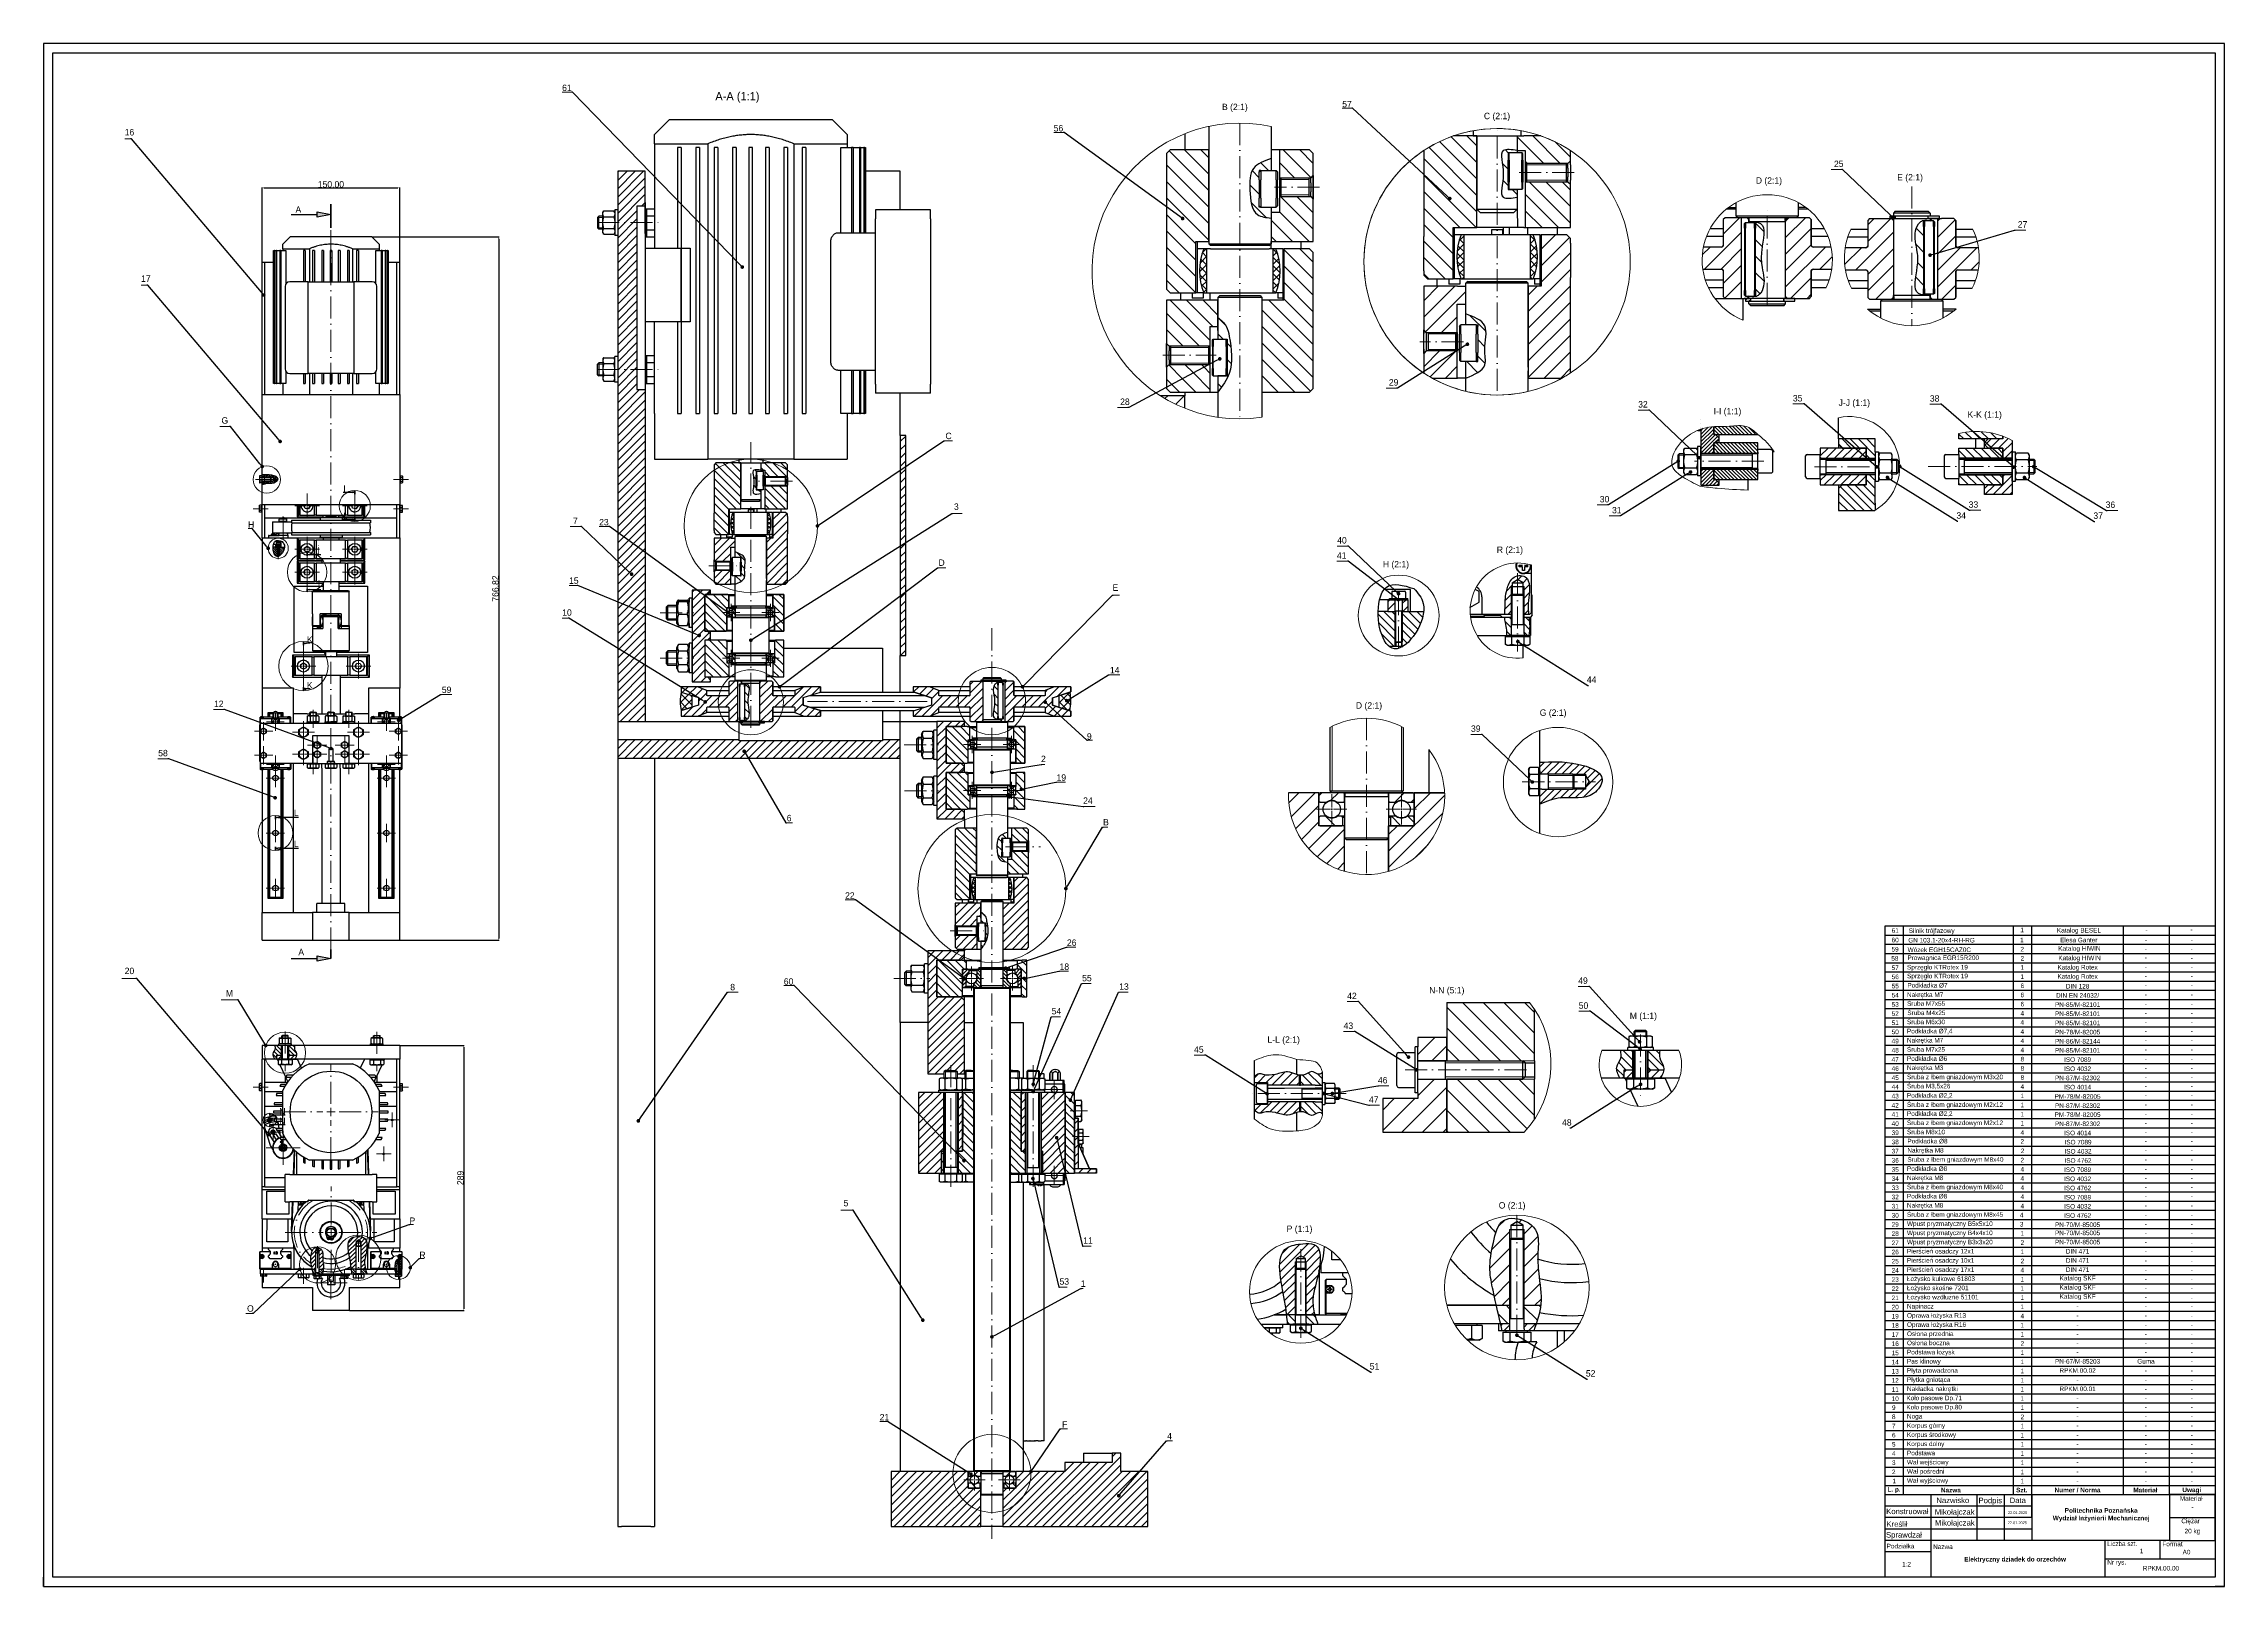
# Model space of a CAD drawing. Header units: millimetres. Extents: x 587 to 10361, y -8386 to 1488.
# Drawn here: x 3464 to 4653, y 70 to 911 of the extents above; entities that cross this region are included whole.
import ezdxf
from ezdxf import colors
from ezdxf.entities.mleader import LeaderData, LeaderLine
from ezdxf.enums import TextEntityAlignment as Align
from ezdxf.math import Vec2, Vec3

# ---------------------------------------------------------------- set-up
doc = ezdxf.new("R2010")
doc.units = ezdxf.units.MM
doc.linetypes.add('ACAD_ISO10W100', pattern=[18, 12, -3, 0, -3])
doc.linetypes.add('CENTER2', pattern=[28.575, 19.05, -3.175, 3.175, -3.175])
for name, color, linetype, lineweight in [('Bgruba', 130, 'Continuous', 70), ('Cienka', 30, 'Continuous', 0), ('Gruba', 7, 'Continuous', 30), ('Kreskowanie', 10, 'Continuous', 0), ('Przekrój', 50, 'Continuous', 15), ('Symetria', 210, 'ACAD_ISO10W100', 0), ('Widoczne (ISO)', 7, 'Continuous', 30), ('Wymiar', 3, 'Continuous', 20)]:
    doc.layers.add(name, color=color, linetype=linetype, lineweight=lineweight)
doc.styles.add('arial_ttf', font='arial.ttf')
doc.styles.add('Inzynierka', font='arial.ttf')
doc.dimstyles.get("Standard").update_dxf_attribs({"dimtxt": 2, "dimasz": 1, "dimexe": 0.18, "dimexo": 0.0625, "dimgap": 0.09, "dimtad": 1, "dimzin": 0, "dimdsep": 46, "dimtxsty": 'Standard', "dimcen": 1, "dimadec": 0, "dimazin": 0, "dimtfac": 1, "dimtofl": 0, "dimtmove": 0, "dimatfit": 3, "dimfxl": 1, "dimtolj": 1, "dimtzin": 0, "dimarcsym": 0})
pattern_1 = [(135, (1646.6035, 255.191), (-2.245064, -2.245064), [])]
pattern_2 = [(0, (3205.7566, 470.209), (0, 3.4925), [2.54, -0.9525]), (90, (3205.7566, 470.209), (-3.4925, 2e-16), [2.54, -0.9525])]
pattern_3 = [(135, (1431.3151, 22.5589), (-1.0102788, -1.0102788), [])]
pattern_4 = [(45, (1431.31508, 22.55892), (-0.224506403, 0.224506403), [])]
pattern_5 = [(135, (1431.315, 22.559), (-2.245064, -2.245064), [])]
pattern_6 = [(45, (1431.315, 22.559), (-2.245064, 2.245064), [])]
pattern_7 = [(45, (1431.3151, 22.559), (-1.122532, 1.122532), []), (135, (1431.3151, 22.559), (-1.122532, -1.122532), [])]
pattern_8 = [(45, (-1435.809, 22.559), (-2.245064, 2.245064), [])]
pattern_9 = [(45, (-6648.0454, 282.1214), (-4.490128, 4.490128), [])]
pattern_10 = [(45, (-4845.24, -659.358), (-4.490128, 4.490128), [])]
pattern_11 = [(135, (-982.8945, -69.061), (-4.490128, -4.490128), [])]
pattern_12 = [(45, (-4411.0775, -351.6785), (-4.490128, 4.490128), [])]

# ---------------------------------------------------------------- blocks, each defined once
blk = doc.blocks.new('*U54')
at = {"layer": 'Symetria', "color": 0, "transparency": 16777216}
blk.add_line((-31.3, 0), (28, 0), dxfattribs=at)
blk = doc.blocks.new('*U57')
at = {"layer": 'Symetria', "color": 0, "transparency": 16777216}
blk.add_line((0, 11.1), (0, -10.5), dxfattribs=at)
blk = doc.blocks.new('*D58')
at = {"layer": 'Defpoints', "color": 0, "transparency": 16777216}
for p in [(3642.6, 806.1), (3642.6, 422.7), (3711.8, 422.7)]:
    blk.add_point(p, dxfattribs=at)
at = {"layer": 'Wymiar', "color": 0, "lineweight": -2, "transparency": 16777216}
for p, q in [((3642.6, 806.1), (3712, 806.1)), ((3711.8, 805.1), (3711.8, 423.7)), ((3642.6, 422.7), (3712, 422.7))]:
    blk.add_line(p, q, dxfattribs=at)
at = {"layer": 'Wymiar', "color": 0, "transparency": 16777216}
for points in [[(3711.6, 805.1), (3712, 805.1), (3711.8, 806.1)], [(3711.6, 423.7), (3712, 423.7), (3711.8, 422.7)]]:
    blk.add_solid(points, dxfattribs=at)
at = {"layer": 'Wymiar', "color": 0, "transparency": 16777216, "insert": (3710, 614.4), "char_height": 2, "width": 11.494, "attachment_point": 5, "rotation": 90}
blk.add_mtext('\\A1;{\\H1.75x;766.82}', dxfattribs=at)
blk = doc.blocks.new('*U61')
at = {"layer": 'Symetria', "color": 0, "transparency": 16777216}
blk.add_line((0, 1.6), (0, -8.6), dxfattribs=at)
blk = doc.blocks.new('*U63')
at = {"layer": 'Symetria', "color": 0, "transparency": 16777216}
blk.add_line((0, -8.9), (0, 146.9), dxfattribs=at)
blk = doc.blocks.new('*D66')
at = {"layer": 'Defpoints', "color": 0, "transparency": 16777216}
for p in [(3657.8, 832.8), (3582.8, 792.1), (3657.8, 792.1)]:
    blk.add_point(p, dxfattribs=at)
at = {"layer": 'Wymiar', "color": 0, "lineweight": -2, "transparency": 16777216}
for p, q in [((3582.8, 792.2), (3582.8, 833)), ((3583.8, 832.8), (3656.8, 832.8)), ((3657.8, 792.2), (3657.8, 833))]:
    blk.add_line(p, q, dxfattribs=at)
at = {"layer": 'Wymiar', "color": 0, "transparency": 16777216}
for points in [[(3583.8, 833), (3583.8, 832.7), (3582.8, 832.8)], [(3656.8, 833), (3656.8, 832.7), (3657.8, 832.8)]]:
    blk.add_solid(points, dxfattribs=at)
at = {"layer": 'Wymiar', "color": 0, "transparency": 16777216, "insert": (3620.3, 834.7), "char_height": 2, "attachment_point": 5}
blk.add_mtext('\\A1;{\\H1.75x;150.00}', dxfattribs=at)
blk = doc.blocks.new('*D67')
at = {"layer": 'Defpoints', "color": 0, "transparency": 16777216}
for p in [(3657.8, 365.3), (3630.3, 220.8), (3692.7, 220.8)]:
    blk.add_point(p, dxfattribs=at)
at = {"layer": 'Wymiar', "color": 0, "lineweight": -2, "transparency": 16777216}
for p, q in [((3657.9, 365.3), (3692.9, 365.3)), ((3692.7, 364.3), (3692.7, 221.8)), ((3630.4, 220.8), (3692.9, 220.8))]:
    blk.add_line(p, q, dxfattribs=at)
at = {"layer": 'Wymiar', "color": 0, "transparency": 16777216}
for points in [[(3692.6, 364.3), (3692.9, 364.3), (3692.7, 365.3)], [(3692.6, 221.8), (3692.9, 221.8), (3692.7, 220.8)]]:
    blk.add_solid(points, dxfattribs=at)
at = {"layer": 'Wymiar', "color": 0, "transparency": 16777216, "insert": (3690.9, 293.1), "char_height": 2, "attachment_point": 5, "rotation": 90}
blk.add_mtext('\\A1;{\\H1.75x;289}', dxfattribs=at)
blk = doc.blocks.new('*U70')
at = {"layer": 'Symetria', "color": 0, "transparency": 16777216}
blk.add_line((0, 18.8), (0, -14.5), dxfattribs=at)
blk = doc.blocks.new('*U71')
at = {"layer": 'Symetria', "color": 0, "transparency": 16777216}
blk.add_line((0, -14.3), (0, 37.7), dxfattribs=at)
blk = doc.blocks.new('*U74')
at = {"layer": 'Symetria', "color": 0, "transparency": 16777216}
for p, q in [((0, 4.3), (0, 25)), ((-25, 0), (-4.3, 0)), ((4.3, 0), (25, 0)), ((0, -21.5), (0, -4.3))]:
    blk.add_line(p, q, dxfattribs=at)
at = {"layer": 'Symetria', "color": 0, "linetype": 'Continuous', "transparency": 16777216}
for p, q in [((-2.15, 0), (2.15, 0)), ((0, -2.15), (0, 2.15))]:
    blk.add_line(p, q, dxfattribs=at)
blk = doc.blocks.new('*U75')
at = {"layer": 'Symetria', "color": 0, "transparency": 16777216}
for p, q in [((-8.8, 0), (-1.1, 0)), ((0, 1.1), (0, 2)), ((1.1, 0), (8.8, 0)), ((0, -8.8), (0, -1.1))]:
    blk.add_line(p, q, dxfattribs=at)
at = {"layer": 'Symetria', "color": 0, "linetype": 'Continuous', "transparency": 16777216}
for p, q in [((-0.5, 0), (0.5, 0)), ((0, -0.5), (0, 0.5))]:
    blk.add_line(p, q, dxfattribs=at)
blk = doc.blocks.new('*U76')
at = {"layer": 'Symetria', "color": 0, "transparency": 16777216}
for p, q in [((-9.215, 0), (-1.143, 0)), ((0, 1.143), (0, 9.215)), ((1.143, 0), (9.215, 0)), ((0, -9.215), (0, -1.143))]:
    blk.add_line(p, q, dxfattribs=at)
at = {"layer": 'Symetria', "color": 0, "linetype": 'Continuous', "transparency": 16777216}
for p, q in [((-0.5715, 0), (0.5715, 0)), ((0, -0.5715), (0, 0.5715))]:
    blk.add_line(p, q, dxfattribs=at)
blk = doc.blocks.new('*U77')
at = {"layer": 'Symetria', "color": 0, "transparency": 16777216}
for p, q in [((-2.2, 0), (-0.2, 0)), ((0, 0.2), (0, 2.7)), ((0.2, 0), (2.8, 0)), ((0, -2.7), (0, -0.2))]:
    blk.add_line(p, q, dxfattribs=at)
at = {"layer": 'Symetria', "color": 0, "linetype": 'Continuous', "transparency": 16777216}
for p, q in [((-0.1, 0), (0.1, 0)), ((0, -0.1), (0, 0.1))]:
    blk.add_line(p, q, dxfattribs=at)
blk = doc.blocks.new('*U78')
at = {"layer": 'Symetria', "color": 0, "transparency": 16777216}
for p, q in [((-4, 0), (-0.1, 0)), ((0, 0.1), (0, 4)), ((0.1, 0), (4, 0)), ((0, -4), (0, -0.1))]:
    blk.add_line(p, q, dxfattribs=at)
at = {"layer": 'Symetria', "color": 0, "linetype": 'Continuous', "transparency": 16777216}
for p, q in [((-0.05, 0), (0.05, 0)), ((0, -0.05), (0, 0.05))]:
    blk.add_line(p, q, dxfattribs=at)
blk = doc.blocks.new('*U79')
at = {"layer": 'Symetria', "color": 0, "transparency": 16777216}
for p, q in [((-4, 0), (-0.1, 0)), ((0, 0.1), (0, 4)), ((0.1, 0), (4, 0)), ((0, -4), (0, -0.1))]:
    blk.add_line(p, q, dxfattribs=at)
at = {"layer": 'Symetria', "color": 0, "linetype": 'Continuous', "transparency": 16777216}
for p, q in [((-0.05, 0), (0.05, 0)), ((0, -0.05), (0, 0.05))]:
    blk.add_line(p, q, dxfattribs=at)
blk = doc.blocks.new('*U80')
at = {"layer": 'Symetria', "color": 0, "transparency": 16777216}
for p, q in [((-5, 0), (-0.3, 0)), ((0, 0.3), (0, 5)), ((0.3, 0), (5, 0)), ((0, -5), (0, -0.3))]:
    blk.add_line(p, q, dxfattribs=at)
at = {"layer": 'Symetria', "color": 0, "linetype": 'Continuous', "transparency": 16777216}
for p, q in [((-0.15, 0), (0.15, 0)), ((0, -0.15), (0, 0.15))]:
    blk.add_line(p, q, dxfattribs=at)
blk = doc.blocks.new('*U81')
at = {"layer": 'Symetria', "color": 0, "transparency": 16777216}
for p, q in [((-5, 0), (-0.3, 0)), ((0, 0.3), (0, 5)), ((0.3, 0), (5, 0)), ((0, -5), (0, -0.3))]:
    blk.add_line(p, q, dxfattribs=at)
at = {"layer": 'Symetria', "color": 0, "linetype": 'Continuous', "transparency": 16777216}
for p, q in [((-0.15, 0), (0.15, 0)), ((0, -0.15), (0, 0.15))]:
    blk.add_line(p, q, dxfattribs=at)
blk = doc.blocks.new('*U82')
at = {"layer": 'Symetria', "color": 0, "transparency": 16777216}
for p, q in [((-5, 0), (-0.3, 0)), ((0, 0.3), (0, 5)), ((0.3, 0), (5, 0)), ((0, -5), (0, -0.3))]:
    blk.add_line(p, q, dxfattribs=at)
at = {"layer": 'Symetria', "color": 0, "linetype": 'Continuous', "transparency": 16777216}
for p, q in [((-0.15, 0), (0.15, 0)), ((0, -0.15), (0, 0.15))]:
    blk.add_line(p, q, dxfattribs=at)
blk = doc.blocks.new('*U83')
at = {"layer": 'Symetria', "color": 0, "transparency": 16777216}
for p, q in [((-5, 0), (-0.3, 0)), ((0, 0.3), (0, 5)), ((0.3, 0), (5, 0)), ((0, -5), (0, -0.3))]:
    blk.add_line(p, q, dxfattribs=at)
at = {"layer": 'Symetria', "color": 0, "linetype": 'Continuous', "transparency": 16777216}
for p, q in [((-0.15, 0), (0.15, 0)), ((0, -0.15), (0, 0.15))]:
    blk.add_line(p, q, dxfattribs=at)
blk = doc.blocks.new('*U84')
at = {"layer": 'Symetria', "color": 0, "transparency": 16777216}
for p, q in [((-5, 0), (-0.3, 0)), ((0, 0.3), (0, 5)), ((0.3, 0), (5, 0)), ((0, -5), (0, -0.3))]:
    blk.add_line(p, q, dxfattribs=at)
at = {"layer": 'Symetria', "color": 0, "linetype": 'Continuous', "transparency": 16777216}
for p, q in [((-0.15, 0), (0.15, 0)), ((0, -0.15), (0, 0.15))]:
    blk.add_line(p, q, dxfattribs=at)
blk = doc.blocks.new('*U85')
at = {"layer": 'Symetria', "color": 0, "transparency": 16777216}
for p, q in [((-5, 0), (-0.3, 0)), ((0, 0.3), (0, 5)), ((0.3, 0), (5, 0)), ((0, -5), (0, -0.3))]:
    blk.add_line(p, q, dxfattribs=at)
at = {"layer": 'Symetria', "color": 0, "linetype": 'Continuous', "transparency": 16777216}
for p, q in [((-0.15, 0), (0.15, 0)), ((0, -0.15), (0, 0.15))]:
    blk.add_line(p, q, dxfattribs=at)
blk = doc.blocks.new('*U86')
at = {"layer": 'Symetria', "color": 0, "transparency": 16777216}
for p, q in [((-6, 0), (-0.5, 0)), ((0, 0.5), (0, 6)), ((0.5, 0), (6, 0)), ((0, -6), (0, -0.5))]:
    blk.add_line(p, q, dxfattribs=at)
at = {"layer": 'Symetria', "color": 0, "linetype": 'Continuous', "transparency": 16777216}
for p, q in [((-0.25, 0), (0.25, 0)), ((0, -0.25), (0, 0.25))]:
    blk.add_line(p, q, dxfattribs=at)
blk = doc.blocks.new('*U87')
at = {"layer": 'Symetria', "color": 0, "transparency": 16777216}
for p, q in [((-5, 0), (-0.3, 0)), ((0, 0.3), (0, 5)), ((0.3, 0), (5, 0)), ((0, -5), (0, -0.3))]:
    blk.add_line(p, q, dxfattribs=at)
at = {"layer": 'Symetria', "color": 0, "linetype": 'Continuous', "transparency": 16777216}
for p, q in [((-0.15, 0), (0.15, 0)), ((0, -0.15), (0, 0.15))]:
    blk.add_line(p, q, dxfattribs=at)
blk = doc.blocks.new('*U88')
at = {"layer": 'Symetria', "color": 0, "transparency": 16777216}
for p, q in [((-5, 0), (-0.3, 0)), ((0, 0.3), (0, 5)), ((0.3, 0), (5, 0)), ((0, -5), (0, -0.3))]:
    blk.add_line(p, q, dxfattribs=at)
at = {"layer": 'Symetria', "color": 0, "linetype": 'Continuous', "transparency": 16777216}
for p, q in [((-0.15, 0), (0.15, 0)), ((0, -0.15), (0, 0.15))]:
    blk.add_line(p, q, dxfattribs=at)
blk = doc.blocks.new('*U89')
at = {"layer": 'Symetria', "color": 0, "transparency": 16777216}
for p, q in [((-6, 0), (-0.5, 0)), ((0, 0.5), (0, 6)), ((0.5, 0), (6, 0)), ((0, -6), (0, -0.5))]:
    blk.add_line(p, q, dxfattribs=at)
at = {"layer": 'Symetria', "color": 0, "linetype": 'Continuous', "transparency": 16777216}
for p, q in [((-0.25, 0), (0.25, 0)), ((0, -0.25), (0, 0.25))]:
    blk.add_line(p, q, dxfattribs=at)
blk = doc.blocks.new('*U90')
at = {"layer": 'Symetria', "color": 0, "transparency": 16777216}
for p, q in [((-6, 0), (-0.5, 0)), ((0, 0.5), (0, 6)), ((0.5, 0), (6, 0)), ((0, -6), (0, -0.5))]:
    blk.add_line(p, q, dxfattribs=at)
at = {"layer": 'Symetria', "color": 0, "linetype": 'Continuous', "transparency": 16777216}
for p, q in [((-0.25, 0), (0.25, 0)), ((0, -0.25), (0, 0.25))]:
    blk.add_line(p, q, dxfattribs=at)
blk = doc.blocks.new('*U91')
at = {"layer": 'Symetria', "color": 0, "transparency": 16777216}
for p, q in [((-5.25, 0), (-0.35, 0)), ((0, 0.35), (0, 5.25)), ((0.35, 0), (5.25, 0)), ((0, -5.25), (0, -0.35))]:
    blk.add_line(p, q, dxfattribs=at)
at = {"layer": 'Symetria', "color": 0, "linetype": 'Continuous', "transparency": 16777216}
for p, q in [((-0.175, 0), (0.175, 0)), ((0, -0.175), (0, 0.175))]:
    blk.add_line(p, q, dxfattribs=at)
blk = doc.blocks.new('*U92')
at = {"layer": 'Symetria', "color": 0, "transparency": 16777216}
for p, q in [((-5.25, 0), (-0.35, 0)), ((0, 0.35), (0, 5.25)), ((0.35, 0), (5.25, 0)), ((0, -5.25), (0, -0.35))]:
    blk.add_line(p, q, dxfattribs=at)
at = {"layer": 'Symetria', "color": 0, "linetype": 'Continuous', "transparency": 16777216}
for p, q in [((-0.175, 0), (0.175, 0)), ((0, -0.175), (0, 0.175))]:
    blk.add_line(p, q, dxfattribs=at)
blk = doc.blocks.new('*U93')
at = {"layer": 'Symetria', "color": 0, "transparency": 16777216}
for p, q in [((-5.25, 0), (-0.35, 0)), ((0, 0.35), (0, 5.25)), ((0.35, 0), (5.25, 0)), ((0, -5.25), (0, -0.35))]:
    blk.add_line(p, q, dxfattribs=at)
at = {"layer": 'Symetria', "color": 0, "linetype": 'Continuous', "transparency": 16777216}
for p, q in [((-0.175, 0), (0.175, 0)), ((0, -0.175), (0, 0.175))]:
    blk.add_line(p, q, dxfattribs=at)
blk = doc.blocks.new('*U94')
at = {"layer": 'Symetria', "color": 0, "transparency": 16777216}
for p, q in [((-5.25, 0), (-0.35, 0)), ((0, 0.35), (0, 5.25)), ((0.35, 0), (5.25, 0)), ((0, -5.25), (0, -0.35))]:
    blk.add_line(p, q, dxfattribs=at)
at = {"layer": 'Symetria', "color": 0, "linetype": 'Continuous', "transparency": 16777216}
for p, q in [((-0.175, 0), (0.175, 0)), ((0, -0.175), (0, 0.175))]:
    blk.add_line(p, q, dxfattribs=at)
blk = doc.blocks.new('*U95')
at = {"layer": 'Symetria', "color": 0, "transparency": 16777216}
for p, q in [((-6, 0), (-0.5, 0)), ((0, 0.5), (0, 6)), ((0.5, 0), (6, 0)), ((0, -6), (0, -0.5))]:
    blk.add_line(p, q, dxfattribs=at)
at = {"layer": 'Symetria', "color": 0, "linetype": 'Continuous', "transparency": 16777216}
for p, q in [((-0.25, 0), (0.25, 0)), ((0, -0.25), (0, 0.25))]:
    blk.add_line(p, q, dxfattribs=at)
blk = doc.blocks.new('*U96')
at = {"layer": 'Symetria', "color": 0, "transparency": 16777216}
for p, q in [((-5, 0), (-0.3, 0)), ((0, 0.3), (0, 5)), ((0.3, 0), (5, 0)), ((0, -5), (0, -0.3))]:
    blk.add_line(p, q, dxfattribs=at)
at = {"layer": 'Symetria', "color": 0, "linetype": 'Continuous', "transparency": 16777216}
for p, q in [((-0.15, 0), (0.15, 0)), ((0, -0.15), (0, 0.15))]:
    blk.add_line(p, q, dxfattribs=at)
blk = doc.blocks.new('*U97')
at = {"layer": 'Symetria', "color": 0, "transparency": 16777216}
for p, q in [((-5, 0), (-0.3, 0)), ((0, 0.3), (0, 5)), ((0.3, 0), (5, 0)), ((0, -5), (0, -0.3))]:
    blk.add_line(p, q, dxfattribs=at)
at = {"layer": 'Symetria', "color": 0, "linetype": 'Continuous', "transparency": 16777216}
for p, q in [((-0.15, 0), (0.15, 0)), ((0, -0.15), (0, 0.15))]:
    blk.add_line(p, q, dxfattribs=at)
blk = doc.blocks.new('*U98')
at = {"layer": 'Symetria', "color": 0, "transparency": 16777216}
for p, q in [((-4.825, 0), (-0.265, 0)), ((0, 0.265), (0, 4.825)), ((0.265, 0), (4.825, 0)), ((0, -4.825), (0, -0.265))]:
    blk.add_line(p, q, dxfattribs=at)
at = {"layer": 'Symetria', "color": 0, "linetype": 'Continuous', "transparency": 16777216}
for p, q in [((-0.1325, 0), (0.1325, 0)), ((0, -0.1325), (0, 0.1325))]:
    blk.add_line(p, q, dxfattribs=at)
blk = doc.blocks.new('*U99')
at = {"layer": 'Symetria', "color": 0, "transparency": 16777216}
for p, q in [((-4.825, 0), (-0.265, 0)), ((0, 0.265), (0, 4.825)), ((0.265, 0), (4.825, 0)), ((0, -4.825), (0, -0.265))]:
    blk.add_line(p, q, dxfattribs=at)
at = {"layer": 'Symetria', "color": 0, "linetype": 'Continuous', "transparency": 16777216}
for p, q in [((-0.1325, 0), (0.1325, 0)), ((0, -0.1325), (0, 0.1325))]:
    blk.add_line(p, q, dxfattribs=at)
blk = doc.blocks.new('*U100')
at = {"layer": 'Symetria', "color": 0, "transparency": 16777216}
for p, q in [((-6.75, 0), (-0.65, 0)), ((0, 0.65), (0, 6.75)), ((0.65, 0), (6.75, 0)), ((0, -6.75), (0, -0.65))]:
    blk.add_line(p, q, dxfattribs=at)
at = {"layer": 'Symetria', "color": 0, "linetype": 'Continuous', "transparency": 16777216}
for p, q in [((-0.325, 0), (0.325, 0)), ((0, -0.325), (0, 0.325))]:
    blk.add_line(p, q, dxfattribs=at)
blk = doc.blocks.new('*U101')
at = {"layer": 'Symetria', "color": 0, "transparency": 16777216}
for p, q in [((-6.75, 0), (-0.65, 0)), ((0, 0.65), (0, 6.75)), ((0.65, 0), (6.75, 0)), ((0, -6.75), (0, -0.65))]:
    blk.add_line(p, q, dxfattribs=at)
at = {"layer": 'Symetria', "color": 0, "linetype": 'Continuous', "transparency": 16777216}
for p, q in [((-0.325, 0), (0.325, 0)), ((0, -0.325), (0, 0.325))]:
    blk.add_line(p, q, dxfattribs=at)
blk = doc.blocks.new('*U102')
at = {"layer": 'Symetria', "color": 0, "transparency": 16777216}
for p, q in [((-6.75, 0), (-0.65, 0)), ((0, 0.65), (0, 6.75)), ((0.65, 0), (6.75, 0)), ((0, -6.75), (0, -0.65))]:
    blk.add_line(p, q, dxfattribs=at)
at = {"layer": 'Symetria', "color": 0, "linetype": 'Continuous', "transparency": 16777216}
for p, q in [((-0.325, 0), (0.325, 0)), ((0, -0.325), (0, 0.325))]:
    blk.add_line(p, q, dxfattribs=at)
blk = doc.blocks.new('*U103')
at = {"layer": 'Symetria', "color": 0, "transparency": 16777216}
for p, q in [((-6.75, 0), (-0.65, 0)), ((0, 0.65), (0, 6.75)), ((0.65, 0), (6.75, 0)), ((0, -6.75), (0, -0.65))]:
    blk.add_line(p, q, dxfattribs=at)
at = {"layer": 'Symetria', "color": 0, "linetype": 'Continuous', "transparency": 16777216}
for p, q in [((-0.325, 0), (0.325, 0)), ((0, -0.325), (0, 0.325))]:
    blk.add_line(p, q, dxfattribs=at)
blk = doc.blocks.new('*U104')
at = {"layer": 'Symetria', "color": 0, "transparency": 16777216}
for p, q in [((-6.75, 0), (-0.65, 0)), ((0, 0.65), (0, 6.75)), ((0.65, 0), (6.75, 0)), ((0, -6.75), (0, -0.65))]:
    blk.add_line(p, q, dxfattribs=at)
at = {"layer": 'Symetria', "color": 0, "linetype": 'Continuous', "transparency": 16777216}
for p, q in [((-0.325, 0), (0.325, 0)), ((0, -0.325), (0, 0.325))]:
    blk.add_line(p, q, dxfattribs=at)
blk = doc.blocks.new('*U105')
at = {"layer": 'Symetria', "color": 0, "transparency": 16777216}
for p, q in [((-6.75, 0), (-0.65, 0)), ((0, 0.65), (0, 6.75)), ((0.65, 0), (6.75, 0)), ((0, -6.75), (0, -0.65))]:
    blk.add_line(p, q, dxfattribs=at)
at = {"layer": 'Symetria', "color": 0, "linetype": 'Continuous', "transparency": 16777216}
for p, q in [((-0.325, 0), (0.325, 0)), ((0, -0.325), (0, 0.325))]:
    blk.add_line(p, q, dxfattribs=at)
blk = doc.blocks.new('*U106')
at = {"layer": 'Symetria', "color": 0, "transparency": 16777216}
for p, q in [((-6.75, 0), (-0.65, 0)), ((0, 0.65), (0, 6.75)), ((0.65, 0), (6.75, 0)), ((0, -6.75), (0, -0.65))]:
    blk.add_line(p, q, dxfattribs=at)
at = {"layer": 'Symetria', "color": 0, "linetype": 'Continuous', "transparency": 16777216}
for p, q in [((-0.325, 0), (0.325, 0)), ((0, -0.325), (0, 0.325))]:
    blk.add_line(p, q, dxfattribs=at)
blk = doc.blocks.new('*U107')
at = {"layer": 'Symetria', "color": 0, "transparency": 16777216}
for p, q in [((-6.75, 0), (-0.65, 0)), ((0, 0.65), (0, 6.75)), ((0.65, 0), (6.75, 0)), ((0, -6.75), (0, -0.65))]:
    blk.add_line(p, q, dxfattribs=at)
at = {"layer": 'Symetria', "color": 0, "linetype": 'Continuous', "transparency": 16777216}
for p, q in [((-0.325, 0), (0.325, 0)), ((0, -0.325), (0, 0.325))]:
    blk.add_line(p, q, dxfattribs=at)
blk = doc.blocks.new('*U108')
at = {"layer": 'Symetria', "color": 0, "transparency": 16777216}
for p, q in [((0, 4.45), (0, 25.75)), ((-25.75, 0), (-4.45, 0)), ((4.45, 0), (25.75, 0)), ((0, -25.75), (0, -4.45))]:
    blk.add_line(p, q, dxfattribs=at)
at = {"layer": 'Symetria', "color": 0, "linetype": 'Continuous', "transparency": 16777216}
for p, q in [((-2.225, 0), (2.225, 0)), ((0, -2.225), (0, 2.225))]:
    blk.add_line(p, q, dxfattribs=at)
blk = doc.blocks.new('*U109')
at = {"layer": 'Symetria', "color": 0, "transparency": 16777216}
for p, q in [((-5.881, 0), (-0.4762, 0)), ((0, 0.4762), (0, 5.881)), ((0.4762, 0), (5.881, 0)), ((0, -5.881), (0, -0.4762))]:
    blk.add_line(p, q, dxfattribs=at)
at = {"layer": 'Symetria', "color": 0, "linetype": 'Continuous', "transparency": 16777216}
for p, q in [((-0.2381, 0), (0.2381, 0)), ((0, -0.2381), (0, 0.2381))]:
    blk.add_line(p, q, dxfattribs=at)
blk = doc.blocks.new('*U110')
at = {"layer": 'Symetria', "color": 0, "transparency": 16777216}
for p, q in [((-5.881, 0), (-0.4762, 0)), ((0, 0.4762), (0, 5.881)), ((0.4762, 0), (5.881, 0)), ((0, -5.881), (0, -0.4762))]:
    blk.add_line(p, q, dxfattribs=at)
at = {"layer": 'Symetria', "color": 0, "linetype": 'Continuous', "transparency": 16777216}
for p, q in [((-0.2381, 0), (0.2381, 0)), ((0, -0.2381), (0, 0.2381))]:
    blk.add_line(p, q, dxfattribs=at)
blk = doc.blocks.new('*U111')
at = {"layer": 'Symetria', "color": 0, "transparency": 16777216}
for p, q in [((-5.175, 0), (-0.335, 0)), ((0, 0.335), (0, 5.175)), ((0.335, 0), (5.175, 0)), ((0, -5.175), (0, -0.335))]:
    blk.add_line(p, q, dxfattribs=at)
at = {"layer": 'Symetria', "color": 0, "linetype": 'Continuous', "transparency": 16777216}
for p, q in [((-0.1675, 0), (0.1675, 0)), ((0, -0.1675), (0, 0.1675))]:
    blk.add_line(p, q, dxfattribs=at)
blk = doc.blocks.new('*U112')
at = {"layer": 'Symetria', "color": 0, "transparency": 16777216}
for p, q in [((-5.175, 0), (-0.335, 0)), ((0, 0.335), (0, 5.175)), ((0.335, 0), (5.175, 0)), ((0, -5.175), (0, -0.335))]:
    blk.add_line(p, q, dxfattribs=at)
at = {"layer": 'Symetria', "color": 0, "linetype": 'Continuous', "transparency": 16777216}
for p, q in [((-0.1675, 0), (0.1675, 0)), ((0, -0.1675), (0, 0.1675))]:
    blk.add_line(p, q, dxfattribs=at)
blk = doc.blocks.new('*U113')
at = {"layer": 'Symetria', "color": 0, "transparency": 16777216}
for p, q in [((-6.5, 0), (-0.6, 0)), ((0, 0.6), (0, 6.5)), ((0.6, 0), (6.5, 0)), ((0, -6.5), (0, -0.6))]:
    blk.add_line(p, q, dxfattribs=at)
at = {"layer": 'Symetria', "color": 0, "linetype": 'Continuous', "transparency": 16777216}
for p, q in [((-0.3, 0), (0.3, 0)), ((0, -0.3), (0, 0.3))]:
    blk.add_line(p, q, dxfattribs=at)
blk = doc.blocks.new('*U114')
at = {"layer": 'Symetria', "color": 0, "transparency": 16777216}
for p, q in [((-6.5, 0), (-0.6, 0)), ((0, 0.6), (0, 6.5)), ((0.6, 0), (6.5, 0)), ((0, -6.5), (0, -0.6))]:
    blk.add_line(p, q, dxfattribs=at)
at = {"layer": 'Symetria', "color": 0, "linetype": 'Continuous', "transparency": 16777216}
for p, q in [((-0.3, 0), (0.3, 0)), ((0, -0.3), (0, 0.3))]:
    blk.add_line(p, q, dxfattribs=at)
blk = doc.blocks.new('*U115')
at = {"layer": 'Symetria', "color": 0, "transparency": 16777216}
for p, q in [((-4.6905, 0), (-0.2381, 0)), ((0, 0.2381), (0, 4.6905)), ((0.2381, 0), (4.6905, 0)), ((0, -4.6905), (0, -0.2381))]:
    blk.add_line(p, q, dxfattribs=at)
at = {"layer": 'Symetria', "color": 0, "linetype": 'Continuous', "transparency": 16777216}
for p, q in [((-0.11905, 0), (0.11905, 0)), ((0, -0.11905), (0, 0.11905))]:
    blk.add_line(p, q, dxfattribs=at)
blk = doc.blocks.new('*U116')
at = {"layer": 'Symetria', "color": 0, "transparency": 16777216}
for p, q in [((-4.6905, 0), (-0.2381, 0)), ((0, 0.2381), (0, 4.6905)), ((0.2381, 0), (4.6905, 0)), ((0, -4.6905), (0, -0.2381))]:
    blk.add_line(p, q, dxfattribs=at)
at = {"layer": 'Symetria', "color": 0, "linetype": 'Continuous', "transparency": 16777216}
for p, q in [((-0.11905, 0), (0.11905, 0)), ((0, -0.11905), (0, 0.11905))]:
    blk.add_line(p, q, dxfattribs=at)
blk = doc.blocks.new('*U117')
at = {"layer": 'Symetria', "color": 0, "transparency": 16777216}
for p, q in [((-4.6905, 0), (-0.2381, 0)), ((0, 0.2381), (0, 4.6905)), ((0.2381, 0), (4.6905, 0)), ((0, -4.6905), (0, -0.2381))]:
    blk.add_line(p, q, dxfattribs=at)
at = {"layer": 'Symetria', "color": 0, "linetype": 'Continuous', "transparency": 16777216}
for p, q in [((-0.11905, 0), (0.11905, 0)), ((0, -0.11905), (0, 0.11905))]:
    blk.add_line(p, q, dxfattribs=at)
blk = doc.blocks.new('*U118')
at = {"layer": 'Symetria', "color": 0, "transparency": 16777216}
for p, q in [((-4.6905, 0), (-0.2381, 0)), ((0, 0.2381), (0, 4.6905)), ((0.2381, 0), (4.6905, 0)), ((0, -4.6905), (0, -0.2381))]:
    blk.add_line(p, q, dxfattribs=at)
at = {"layer": 'Symetria', "color": 0, "linetype": 'Continuous', "transparency": 16777216}
for p, q in [((-0.11905, 0), (0.11905, 0)), ((0, -0.11905), (0, 0.11905))]:
    blk.add_line(p, q, dxfattribs=at)
blk = doc.blocks.new('*U119')
at = {"layer": 'Symetria', "color": 0, "transparency": 16777216}
for p, q in [((-4.6905, 0), (-0.2381, 0)), ((0, 0.2381), (0, 4.6905)), ((0.2381, 0), (4.6905, 0)), ((0, -4.6905), (0, -0.2381))]:
    blk.add_line(p, q, dxfattribs=at)
at = {"layer": 'Symetria', "color": 0, "linetype": 'Continuous', "transparency": 16777216}
for p, q in [((-0.11905, 0), (0.11905, 0)), ((0, -0.11905), (0, 0.11905))]:
    blk.add_line(p, q, dxfattribs=at)
blk = doc.blocks.new('*U120')
at = {"layer": 'Symetria', "color": 0, "transparency": 16777216}
for p, q in [((-4.6905, 0), (-0.2381, 0)), ((0, 0.2381), (0, 4.6905)), ((0.2381, 0), (4.6905, 0)), ((0, -4.6905), (0, -0.2381))]:
    blk.add_line(p, q, dxfattribs=at)
at = {"layer": 'Symetria', "color": 0, "linetype": 'Continuous', "transparency": 16777216}
for p, q in [((-0.11905, 0), (0.11905, 0)), ((0, -0.11905), (0, 0.11905))]:
    blk.add_line(p, q, dxfattribs=at)
blk = doc.blocks.new('*U121')
at = {"layer": 'Symetria', "color": 0, "transparency": 16777216}
for p, q in [((-4.6905, 0), (-0.2381, 0)), ((0, 0.2381), (0, 4.6905)), ((0.2381, 0), (4.6905, 0)), ((0, -4.6905), (0, -0.2381))]:
    blk.add_line(p, q, dxfattribs=at)
at = {"layer": 'Symetria', "color": 0, "linetype": 'Continuous', "transparency": 16777216}
for p, q in [((-0.11905, 0), (0.11905, 0)), ((0, -0.11905), (0, 0.11905))]:
    blk.add_line(p, q, dxfattribs=at)
blk = doc.blocks.new('*U122')
at = {"layer": 'Symetria', "color": 0, "transparency": 16777216}
for p, q in [((-4.6905, 0), (-0.2381, 0)), ((0, 0.2381), (0, 4.6905)), ((0.2381, 0), (4.6905, 0)), ((0, -4.6905), (0, -0.2381))]:
    blk.add_line(p, q, dxfattribs=at)
at = {"layer": 'Symetria', "color": 0, "linetype": 'Continuous', "transparency": 16777216}
for p, q in [((-0.11905, 0), (0.11905, 0)), ((0, -0.11905), (0, 0.11905))]:
    blk.add_line(p, q, dxfattribs=at)
blk = doc.blocks.new('*U123')
at = {"layer": 'Symetria', "color": 0, "transparency": 16777216}
for p, q in [((-8.262, 0), (-0.9524, 0)), ((0, 0.9524), (0, 8.262)), ((0.9524, 0), (8.262, 0)), ((0, -8.262), (0, -0.9524))]:
    blk.add_line(p, q, dxfattribs=at)
at = {"layer": 'Symetria', "color": 0, "linetype": 'Continuous', "transparency": 16777216}
for p, q in [((-0.4762, 0), (0.4762, 0)), ((0, -0.4762), (0, 0.4762))]:
    blk.add_line(p, q, dxfattribs=at)
blk = doc.blocks.new('*U124')
at = {"layer": 'Symetria', "color": 0, "transparency": 16777216}
for p, q in [((-8.262, 0), (-0.9524, 0)), ((0, 0.9524), (0, 8.262)), ((0.9524, 0), (8.262, 0)), ((0, -8.262), (0, -0.9524))]:
    blk.add_line(p, q, dxfattribs=at)
at = {"layer": 'Symetria', "color": 0, "linetype": 'Continuous', "transparency": 16777216}
for p, q in [((-0.4762, 0), (0.4762, 0)), ((0, -0.4762), (0, 0.4762))]:
    blk.add_line(p, q, dxfattribs=at)
blk = doc.blocks.new('*U125')
at = {"layer": 'Symetria', "color": 0, "transparency": 16777216}
blk.add_line((-19.1, 0), (20.8, 0), dxfattribs=at)
blk = doc.blocks.new('*U126')
at = {"layer": 'Symetria', "color": 0, "transparency": 16777216}
blk.add_line((0, 15), (0, -15), dxfattribs=at)
blk = doc.blocks.new('*U127')
at = {"layer": 'Symetria', "color": 0, "transparency": 16777216}
blk.add_line((29.9, 0), (-22.5, 0), dxfattribs=at)
blk = doc.blocks.new('*U128')
at = {"layer": 'Symetria', "color": 0, "transparency": 16777216}
blk.add_line((-35.6, 0), (31.6, 0), dxfattribs=at)
blk = doc.blocks.new('*U129')
at = {"layer": 'Symetria', "color": 0, "transparency": 16777216}
blk.add_line((0, 22.4), (0, -20.3), dxfattribs=at)
blk = doc.blocks.new('*U130')
at = {"layer": 'Symetria', "color": 0, "transparency": 16777216}
blk.add_line((0, 25.3), (0, -23.5), dxfattribs=at)
blk = doc.blocks.new('*U131')
at = {"layer": 'Symetria', "color": 0, "transparency": 16777216}
blk.add_line((0, 37.5), (0, -35.1), dxfattribs=at)
blk = doc.blocks.new('*U132')
at = {"layer": 'Symetria', "color": 0, "transparency": 16777216}
blk.add_line((13.3, 0), (-11.4, 0), dxfattribs=at)
blk = doc.blocks.new('*U133')
at = {"layer": 'Symetria', "color": 0, "transparency": 16777216}
blk.add_line((-14.6, 0), (14.6, 0), dxfattribs=at)
blk = doc.blocks.new('*U134')
at = {"layer": 'Symetria', "color": 0, "transparency": 16777216}
blk.add_line((15.1, 0), (-15.1, 0), dxfattribs=at)
blk = doc.blocks.new('*U135')
at = {"layer": 'Symetria', "color": 0, "transparency": 16777216}
blk.add_line((11.9, 0), (-11.9, 0), dxfattribs=at)
blk = doc.blocks.new('*U136')
at = {"layer": 'Symetria', "color": 0, "transparency": 16777216}
blk.add_line((0, -6.6), (0, 135.9), dxfattribs=at)
blk = doc.blocks.new('*U137')
at = {"layer": 'Symetria', "color": 0, "transparency": 16777216}
blk.add_line((-17, 0), (17, 0), dxfattribs=at)
blk = doc.blocks.new('*U138')
at = {"layer": 'Symetria', "color": 0, "transparency": 16777216}
blk.add_line((18.9, 0), (-18.9, 0), dxfattribs=at)
blk = doc.blocks.new('*U139')
at = {"layer": 'Symetria', "color": 0, "transparency": 16777216}
blk.add_line((0, 9.6), (0, -9.6), dxfattribs=at)
blk = doc.blocks.new('*U140')
at = {"layer": 'Symetria', "color": 0, "transparency": 16777216}
blk.add_line((0, 10.8), (0, -10.8), dxfattribs=at)
blk = doc.blocks.new('*U141')
at = {"layer": 'Symetria', "color": 0, "transparency": 16777216}
blk.add_line((0, 6.1), (0, -6.1), dxfattribs=at)
blk = doc.blocks.new('*U142')
at = {"layer": 'Symetria', "color": 0, "transparency": 16777216}
blk.add_line((0, 36.9), (0, -30.5), dxfattribs=at)
blk = doc.blocks.new('*U143')
at = {"layer": 'Symetria', "color": 0, "transparency": 16777216}
blk.add_line((0, 36.9), (0, -30.5), dxfattribs=at)
blk = doc.blocks.new('*U144')
at = {"layer": 'Symetria', "color": 0, "transparency": 16777216}
blk.add_line((-9.1, 0), (9.1, 0), dxfattribs=at)
blk = doc.blocks.new('*U145')
at = {"layer": 'Symetria', "color": 0, "transparency": 16777216}
blk.add_line((-3.9, 0), (15.2, 0), dxfattribs=at)
blk = doc.blocks.new('*U146')
at = {"layer": 'Symetria', "color": 0, "transparency": 16777216}
blk.add_line((-7.7, 0), (7.7, 0), dxfattribs=at)
blk = doc.blocks.new('*U147')
at = {"layer": 'Symetria', "color": 0, "transparency": 16777216}
blk.add_line((9.3, 0), (-9.3, 0), dxfattribs=at)
blk = doc.blocks.new('*U148')
at = {"layer": 'Symetria', "color": 0, "transparency": 16777216}
blk.add_line((7.7, 0), (-3.5, 0), dxfattribs=at)
blk = doc.blocks.new('_Dot')
at = {"color": 0, "linetype": 'ByBlock', "lineweight": -2}
blk.add_line((-0.5, 0), (-1, 0), dxfattribs=at)
at = {"color": 0, "linetype": 'ByBlock', "const_width": 0.5}
blk.add_lwpolyline([(-0.25, 0, 1), (0.25, 0, 1)], format="xyb", close=True, dxfattribs=at)
blk = doc.blocks.new('*U194')
at = {"layer": 'Symetria', "color": 0, "transparency": 16777216}
blk.add_line((-4.1, 0), (4.1, 0), dxfattribs=at)
blk = doc.blocks.new('*U195')
at = {"layer": 'Symetria', "color": 0, "transparency": 16777216}
blk.add_line((-4.1, 0), (4.1, 0), dxfattribs=at)
blk = doc.blocks.new('*U196')
at = {"layer": 'Symetria', "color": 0, "transparency": 16777216}
blk.add_line((4.1, 0), (-4.1, 0), dxfattribs=at)
blk = doc.blocks.new('*U197')
at = {"layer": 'Symetria', "color": 0, "transparency": 16777216}
blk.add_line((0, -10.5), (0, 4.1), dxfattribs=at)
blk = doc.blocks.new('*U198')
at = {"layer": 'Symetria', "color": 0, "transparency": 16777216}
blk.add_line((0, 4.9), (0, -4.9), dxfattribs=at)
blk = doc.blocks.new('*U199')
at = {"layer": 'Symetria', "color": 0, "transparency": 16777216}
blk.add_line((0, 4.9), (0, -4.9), dxfattribs=at)
blk = doc.blocks.new('*U200')
at = {"layer": 'Symetria', "color": 0, "linetype": 'CENTER2', "transparency": 16777216}
for p, q in [((-4.825, 0), (-0.265, 0)), ((0, 0.265), (0, 4.825)), ((0.265, 0), (4.825, 0)), ((0, -4.825), (0, -0.265))]:
    blk.add_line(p, q, dxfattribs=at)
at = {"layer": 'Symetria', "color": 0, "linetype": 'Continuous', "transparency": 16777216}
for p, q in [((-0.1325, 0), (0.1325, 0)), ((0, -0.1325), (0, 0.1325))]:
    blk.add_line(p, q, dxfattribs=at)
blk = doc.blocks.new('*U201')
at = {"layer": 'Symetria', "color": 0, "linetype": 'CENTER2', "transparency": 16777216}
for p, q in [((-4.825, 0), (-0.265, 0)), ((0, 0.265), (0, 4.825)), ((0.265, 0), (4.825, 0)), ((0, -4.825), (0, -0.265))]:
    blk.add_line(p, q, dxfattribs=at)
at = {"layer": 'Symetria', "color": 0, "linetype": 'Continuous', "transparency": 16777216}
for p, q in [((-0.1325, 0), (0.1325, 0)), ((0, -0.1325), (0, 0.1325))]:
    blk.add_line(p, q, dxfattribs=at)
blk = doc.blocks.new('*U202')
at = {"layer": 'Symetria', "color": 0, "transparency": 16777216}
blk.add_line((0, 4.9), (0, -16.4), dxfattribs=at)
blk = doc.blocks.new('*U203')
at = {"layer": 'Symetria', "color": 0, "transparency": 16777216}
blk.add_line((4.1, 0), (-4.1, 0), dxfattribs=at)
blk = doc.blocks.new('*U204')
at = {"layer": 'Symetria', "color": 0, "transparency": 16777216}
blk.add_line((-4.1, 0), (4.1, 0), dxfattribs=at)
blk = doc.blocks.new('*U205')
at = {"layer": 'Symetria', "color": 0, "linetype": 'CENTER2', "transparency": 16777216}
for p, q in [((-4.67094, 0), (-0.234188, 0)), ((0, 0.234188), (0, 4.67094)), ((0.234188, 0), (4.67094, 0)), ((0, -4.67094), (0, -0.234188))]:
    blk.add_line(p, q, dxfattribs=at)
at = {"layer": 'Symetria', "color": 0, "linetype": 'Continuous', "transparency": 16777216}
for p, q in [((-0.117094, 0), (0.117094, 0)), ((0, -0.117094), (0, 0.117094))]:
    blk.add_line(p, q, dxfattribs=at)
blk = doc.blocks.new('*U206')
at = {"layer": 'Symetria', "color": 0, "transparency": 16777216}
blk.add_line((0, 4), (0, -4), dxfattribs=at)
blk = doc.blocks.new('*U207')
at = {"layer": 'Symetria', "color": 0, "transparency": 16777216}
blk.add_line((0, 4.4), (0, -4.4), dxfattribs=at)
blk = doc.blocks.new('*U208')
at = {"layer": 'Symetria', "color": 0, "transparency": 16777216}
blk.add_line((0, 4.1), (0, -4.1), dxfattribs=at)
blk = doc.blocks.new('*U209')
at = {"layer": 'Symetria', "color": 0, "transparency": 16777216}
blk.add_line((-6.3, 0), (28.4, 0), dxfattribs=at)
blk = doc.blocks.new('*U210')
at = {"layer": 'Symetria', "color": 0, "transparency": 16777216}
blk.add_line((-6.3, 0), (28.4, 0), dxfattribs=at)
blk = doc.blocks.new('*U211')
at = {"layer": 'Symetria', "color": 0, "transparency": 16777216}
blk.add_line((-12.5, 0), (5.9, 0), dxfattribs=at)
blk = doc.blocks.new('*U212')
at = {"layer": 'Symetria', "color": 0, "transparency": 16777216}
blk.add_line((-12.5, 0), (5.9, 0), dxfattribs=at)
blk = doc.blocks.new('*U213')
at = {"layer": 'Symetria', "color": 0, "transparency": 16777216}
blk.add_line((32.6, 0), (-32.6, 0), dxfattribs=at)
blk = doc.blocks.new('*U214')
at = {"layer": 'Symetria', "color": 0, "transparency": 16777216}
blk.add_line((-12.9, 0), (5.9, 0), dxfattribs=at)
blk = doc.blocks.new('*U215')
at = {"layer": 'Symetria', "color": 0, "transparency": 16777216}
blk.add_line((-12.7, 0), (5.9, 0), dxfattribs=at)
blk = doc.blocks.new('*U216')
at = {"layer": 'Symetria', "color": 0, "transparency": 16777216}
blk.add_line((-13, 0), (6.7, 0), dxfattribs=at)
blk = doc.blocks.new('*U217')
at = {"layer": 'Symetria', "color": 0, "linetype": 'CENTER2', "transparency": 16777216}
blk.add_line((-4.7, 0), (4.7, 0), dxfattribs=at)
blk = doc.blocks.new('*U218')
at = {"layer": 'Symetria', "color": 0, "linetype": 'CENTER2', "transparency": 16777216}
blk.add_line((-4.5, 0), (4.5, 0), dxfattribs=at)
blk = doc.blocks.new('*U219')
at = {"layer": 'Symetria', "color": 0, "linetype": 'CENTER2', "transparency": 16777216}
blk.add_line((0, 4.5), (0, -4.5), dxfattribs=at)
blk = doc.blocks.new('*U220')
at = {"layer": 'Symetria', "color": 0, "linetype": 'CENTER2', "transparency": 16777216}
blk.add_line((0, 4.5), (0, -4.5), dxfattribs=at)

msp = doc.modelspace()

# ---------------------------------------------------------------- hatches: boundary and pattern name
at = {"layer": 'Gruba'}
h = msp.add_hatch(color=256, dxfattribs=at)
h.dxf.hatch_style = 1
h.paths.add_polyline_path([(3592.564, 489.62), (3592.564, 490.12), (3590.064, 489.621), (3592.563, 489.12)])
h.paths.add_polyline_path([(3592.564, 472.587), (3592.563, 473.087), (3590.064, 472.586), (3592.564, 472.087)])
h.paths.add_polyline_path([(3620.314, 818.309), (3612.814, 819.813), (3612.814, 818.313), (3612.813, 816.813)])
h.paths.add_polyline_path([(3612.814, 414.199), (3612.814, 412.699), (3612.813, 411.199), (3620.314, 412.695)])
h.paths.add_polyline_path([(3588.247, 327.63), (3586.997, 327.381), (3588.247, 327.13), (3588.247, 327.38)])
h.paths.add_polyline_path([(3588.247, 322.222), (3586.997, 321.972), (3588.247, 321.722), (3588.247, 321.972)])
h = msp.add_hatch(dxfattribs=at)
h.set_pattern_fill('ANGLE', color=256, scale=0.5)
h.set_pattern_definition([(0, (3233.753, 537.64), (0, 3.4925), [2.54, -0.9525]), (90, (3233.753, 537.64), (-3.4925, 2e-16), [2.54, -0.9525])])
h.paths.add_polyline_path([(3633.313, 651.974), (3632.064, 652.225), (3632.063, 651.975), (3632.063, 651.725)])
h = msp.add_hatch(dxfattribs=at)
h.set_pattern_fill('ANGLE', color=256, scale=0.5)
h.set_pattern_definition([(0, (3239.0026, 483.4647), (0, 3.4925), [2.54, -0.9525]), (90, (3239.0026, 483.4647), (-3.4925, 2e-16), [2.54, -0.9525])])
h.paths.add_polyline_path([(3607.317, 632.786), (3608.567, 632.536), (3608.567, 632.786), (3608.567, 633.036)])
h = msp.add_hatch(dxfattribs=at)
h.set_pattern_fill('ANGLE', color=256, scale=0.5)
h.set_pattern_definition([(0, (3238.999, 464.4288), (0, 3.4925), [2.54, -0.9525]), (90, (3238.999, 464.4288), (-3.4925, 2e-16), [2.54, -0.9525])])
h.paths.add_polyline_path([(3607.313, 613.751), (3608.563, 613.5), (3608.563, 613.75), (3608.564, 614)])
h = msp.add_hatch(dxfattribs=at)
h.set_pattern_fill('ANGLE', color=256, scale=0.5)
h.set_pattern_definition(pattern_2)
h.paths.add_polyline_path([(3606.567, 584.792), (3605.317, 584.543), (3606.567, 584.292), (3606.567, 584.542)])
h = msp.add_hatch(dxfattribs=at)
h.set_pattern_fill('ANGLE', color=256, scale=0.5)
h.set_pattern_definition(pattern_2)
h.paths.add_polyline_path([(3606.567, 559.415), (3606.567, 559.665), (3606.567, 559.915), (3605.317, 559.664)])
at = {"layer": 'Kreskowanie'}
h = msp.add_hatch(dxfattribs=at)
h.set_pattern_fill('ANSI31', color=256, scale=2, angle=90)
h.paths.add_polyline_path([(4296.135, 834.738), (4294.735, 836.138), (4271.478, 836.138), (4271.478, 811.138), (4296.135, 811.138)])
h.paths.add_polyline_path([(4296.135, 853.125, 0.06257183), (4279.895, 861.138), (4270.735, 861.138), (4269.135, 861.138), (4267.135, 861.138), (4267.135, 853.138), (4271.478, 853.138), (4271.478, 846.138), (4294.735, 846.138), (4296.135, 847.538)])
h.paths.add_polyline_path([(4245.135, 861.138), (4243.135, 861.138), (4232.351, 861.138, 0.06247583), (4216.135, 853.14), (4216.135, 806.33), (4216.135, 787.612), (4216.135, 785.138), (4218.135, 783.138), (4232.135, 783.138), (4232.135, 811.138), (4245.135, 811.138)])
h.paths.add_polyline_path([(4230.656, 826.617, -1), (4229.923, 827.298, -1)], flags=16)
h = msp.add_hatch(dxfattribs=at)
h.set_pattern_fill('ANSI31', color=256, scale=2, angle=90)
h.paths.add_polyline_path([(4098.881, 853.517), (4077.881, 853.517), (4075.881, 851.517), (4075.881, 777.517), (4077.881, 775.517), (4091.881, 775.517), (4091.881, 803.517), (4098.881, 803.517)])
h.paths.add_polyline_path([(4085.081, 815.795, -1), (4084.272, 816.382, -1)], flags=16)
h.paths.add_polyline_path([(4155.881, 826.717), (4154.481, 828.117), (4137.678, 828.117), (4137.678, 819.472), (4132.881, 819.472), (4132.881, 803.517), (4155.881, 803.517)])
h.paths.add_polyline_path([(4155.881, 851.517), (4153.881, 853.517), (4137.678, 853.517), (4137.678, 838.117), (4154.481, 838.117), (4155.881, 839.517)])
h = msp.add_hatch(dxfattribs=at)
h.set_pattern_fill('ANSI31', color=256, scale=2, angle=90)
h.set_pattern_definition(pattern_11)
edge = h.paths.add_edge_path()
edge.add_line((4126.481, 837.254), (4126.481, 841.454))
edge.add_line((4126.481, 841.454), (4127.281, 842.254))
edge.add_line((4127.281, 842.254), (4132.881, 842.254))
edge.add_line((4132.881, 842.254), (4132.881, 848.784))
edge.add_spline(control_points=[(4132.881, 848.784), (4129.126, 847.415), (4121.199, 844.524), (4121.173, 831.061), (4122.371, 817.483), (4130.145, 816.629), (4132.881, 816.328)], knot_values=[0, 0, 0, 0, 5.44478003, 11.49325102, 18.46882038, 22.25599105, 22.25599105, 22.25599105, 22.25599105], degree=3, periodic=0)
edge.add_line((4132.881, 816.328), (4132.881, 822.254))
edge.add_line((4132.881, 822.254), (4127.281, 822.254))
edge.add_line((4127.281, 822.254), (4126.481, 823.054))
edge.add_line((4126.481, 823.054), (4126.481, 827.254))
edge.add_line((4126.481, 827.254), (4126.481, 837.254))
h = msp.add_hatch(dxfattribs=at)
h.set_pattern_fill('ANSI31', color=256, scale=2, angle=90)
h.set_pattern_definition([(135, (-3442.3295, -504.5575), (-4.490128, -4.490128), [])])
edge = h.paths.add_edge_path()
edge.add_line((4262.135, 851.955), (4267.135, 851.955))
edge.add_line((4267.135, 851.955), (4267.135, 853.138))
edge.add_spline(control_points=[(4267.135, 853.138), (4264.031, 853.613), (4255.731, 854.884), (4261.87, 840.415), (4255.761, 825.962), (4264.029, 827.232), (4267.135, 827.709)], knot_values=[0, 0, 0, 0, 7.62066254, 20.38139384, 33.05053076, 40.6711933, 40.6711933, 40.6711933, 40.6711933], degree=3, periodic=0)
edge.add_line((4267.135, 827.709), (4267.135, 831.955))
edge.add_line((4267.135, 831.955), (4262.135, 831.955))
edge.add_line((4262.135, 831.955), (4262.135, 851.955))
h = msp.add_hatch(dxfattribs=at)
h.set_pattern_fill('ANSI31', color=256)
h.set_pattern_definition(pattern_6)
h.paths.add_polyline_path([(3791.676, 722.848), (3787.176, 722.848), (3787.176, 822.848), (3791.676, 822.848), (3791.676, 824.848), (3791.676, 841.848), (3776.676, 841.848), (3776.676, 541.848), (3791.676, 541.848)])
h = msp.add_hatch(dxfattribs=at)
h.set_pattern_fill('ANSI31', color=256, scale=2)
h.set_pattern_definition([(45, (-4472.8864, -159.992), (-4.490128, 4.490128), [])])
edge = h.paths.add_edge_path()
edge.add_line((4389.41, 816.505), (4387.41, 816.505))
edge.add_line((4387.41, 816.505), (4380.413, 816.505))
edge.add_line((4380.413, 816.505), (4379.413, 815.505))
edge.add_line((4379.413, 815.505), (4379.41, 801.505))
edge.add_arc((4378.41, 801.505), 1, -23.931988, 0, ccw=False)
edge.add_spline(control_points=[(4378.679, 800.542), (4378.72, 800.553), (4378.76, 800.566), (4378.91, 800.629), (4379.033, 800.711), (4379.208, 800.886), (4379.29, 801.009), (4379.384, 801.237), (4379.413, 801.382), (4379.413, 801.505)], knot_values=[0.14810575, 0.14810575, 0.14810575, 0.14810575, 0.15398504, 0.15398504, 0.17249909, 0.17249909, 0.19101164, 0.19101164, 0.20952287, 0.20952287, 0.20952287, 0.20952287], degree=3, periodic=0)
edge.add_arc((4378.41, 801.505), 1, 310.940273, 334.537787, ccw=False)
edge.add_spline(control_points=[(4378.679, 800.542), (4378.72, 800.553), (4378.76, 800.566), (4378.91, 800.629), (4379.033, 800.711), (4379.208, 800.886), (4379.29, 801.009), (4379.384, 801.237), (4379.413, 801.382), (4379.413, 801.505)], knot_values=[0.14810575, 0.14810575, 0.14810575, 0.14810575, 0.15398504, 0.15398504, 0.17249909, 0.17249909, 0.19101164, 0.19101164, 0.20952287, 0.20952287, 0.20952287, 0.20952287], degree=3, periodic=0)
edge.add_arc((4378.41, 801.505), 1, 271.953618, 310.084779, ccw=False)
edge.add_spline(control_points=[(4378.444, 800.506), (4378.434, 800.506), (4378.423, 800.505), (4378.413, 800.505)], knot_values=[0.22063499, 0.22063499, 0.22063499, 0.22063499, 0.22215879, 0.22215879, 0.22215879, 0.22215879], degree=3, periodic=0)
edge.add_line((4378.423, 800.505), (4368.599, 800.505))
edge.add_arc((4403.41, 793.585), 35.492, 168.756185, 180)
edge.add_arc((4403.41, 793.585), 35.492, 180, 188.228392)
edge.add_line((4368.283, 788.505), (4378.438, 788.505))
edge.add_spline(control_points=[(4378.679, 788.468), (4378.602, 788.489), (4378.52, 788.502), (4378.444, 788.505)], knot_values=[0.07557652, 0.07557652, 0.07557652, 0.07557652, 0.08668863, 0.08668863, 0.08668863, 0.08668863], degree=3, periodic=0)
edge.add_arc((4378.41, 787.505), 1, 49.915221, 88.046378, ccw=False)
edge.add_spline(control_points=[(4379.413, 787.505), (4379.413, 787.629), (4379.384, 787.774), (4379.29, 788.002), (4379.208, 788.125), (4379.033, 788.3), (4378.91, 788.382), (4378.76, 788.444), (4378.72, 788.457), (4378.679, 788.468)], knot_values=[0.08668863, 0.08668863, 0.08668863, 0.08668863, 0.10519986, 0.10519986, 0.12371241, 0.12371241, 0.14222646, 0.14222646, 0.14810575, 0.14810575, 0.14810575, 0.14810575], degree=3, periodic=0)
edge.add_arc((4378.41, 787.505), 1, 25.462213, 49.059728, ccw=False)
edge.add_spline(control_points=[(4379.413, 787.505), (4379.413, 787.629), (4379.384, 787.774), (4379.29, 788.002), (4379.208, 788.125), (4379.033, 788.3), (4378.91, 788.382), (4378.76, 788.444), (4378.72, 788.457), (4378.679, 788.468)], knot_values=[0.08668863, 0.08668863, 0.08668863, 0.08668863, 0.10519986, 0.10519986, 0.12371241, 0.12371241, 0.14222646, 0.14222646, 0.14810575, 0.14810575, 0.14810575, 0.14810575], degree=3, periodic=0)
edge.add_arc((4378.41, 787.505), 1, 0.899692, 23.931988, ccw=False)
edge.add_spline(control_points=[(4378.679, 788.468), (4378.72, 788.457), (4378.76, 788.444), (4378.91, 788.382), (4379.033, 788.3), (4379.208, 788.125), (4379.29, 788.002), (4379.384, 787.774), (4379.413, 787.629), (4379.413, 787.505)], knot_values=[0.08668863, 0.08668863, 0.08668863, 0.08668863, 0.09256792, 0.09256792, 0.11108198, 0.11108198, 0.12959452, 0.12959452, 0.14810575, 0.14810575, 0.14810575, 0.14810575], degree=3, periodic=0)
edge.add_line((4379.413, 787.505), (4379.413, 773.505))
edge.add_line((4379.413, 773.505), (4380.413, 772.505))
edge.add_line((4380.413, 772.505), (4389.41, 772.505))
edge.add_line((4389.41, 772.505), (4389.41, 816.505))
edge = h.paths.add_edge_path()
edge.add_line((4438.221, 800.505), (4428.382, 800.505))
edge.add_spline(control_points=[(4428.14, 800.542), (4428.217, 800.522), (4428.3, 800.509), (4428.376, 800.506)], knot_values=[0.07557652, 0.07557652, 0.07557652, 0.07557652, 0.08668863, 0.08668863, 0.08668863, 0.08668863], degree=3, periodic=0)
edge.add_arc((4428.41, 801.505), 1, 229.915221, 268.046382, ccw=False)
edge.add_spline(control_points=[(4427.407, 801.505), (4427.407, 801.382), (4427.435, 801.237), (4427.53, 801.009), (4427.612, 800.886), (4427.787, 800.711), (4427.91, 800.629), (4428.06, 800.566), (4428.099, 800.553), (4428.14, 800.542)], knot_values=[0.08668863, 0.08668863, 0.08668863, 0.08668863, 0.10519986, 0.10519986, 0.12371241, 0.12371241, 0.14222646, 0.14222646, 0.14810575, 0.14810575, 0.14810575, 0.14810575], degree=3, periodic=0)
edge.add_arc((4428.41, 801.505), 1, 205.462213, 229.059727, ccw=False)
edge.add_spline(control_points=[(4427.407, 801.505), (4427.407, 801.382), (4427.435, 801.237), (4427.53, 801.009), (4427.612, 800.886), (4427.787, 800.711), (4427.91, 800.629), (4428.06, 800.566), (4428.099, 800.553), (4428.14, 800.542)], knot_values=[0.08668863, 0.08668863, 0.08668863, 0.08668863, 0.10519986, 0.10519986, 0.12371241, 0.12371241, 0.14222646, 0.14222646, 0.14810575, 0.14810575, 0.14810575, 0.14810575], degree=3, periodic=0)
edge.add_arc((4428.41, 801.505), 1, 180.899692, 203.931988, ccw=False)
edge.add_spline(control_points=[(4428.14, 800.542), (4428.099, 800.553), (4428.06, 800.566), (4427.91, 800.629), (4427.787, 800.711), (4427.612, 800.886), (4427.53, 801.009), (4427.435, 801.237), (4427.407, 801.382), (4427.407, 801.505)], knot_values=[0.08668863, 0.08668863, 0.08668863, 0.08668863, 0.09256792, 0.09256792, 0.11108198, 0.11108198, 0.12959452, 0.12959452, 0.14810575, 0.14810575, 0.14810575, 0.14810575], degree=3, periodic=0)
edge.add_line((4427.407, 801.505), (4427.407, 815.505))
edge.add_line((4427.407, 815.505), (4426.406, 816.505))
edge.add_line((4426.406, 816.505), (4419.41, 816.505))
edge.add_line((4419.41, 816.505), (4414.403, 816.505))
edge.add_spline(control_points=[(4414.403, 816.505), (4413.878, 815.982), (4413.402, 815.505)], knot_values=[0, 0, 0, 0.07073642, 0.07073642, 0.07073642], weights=[1, 1.00113737, 1], degree=2, periodic=0)
edge.add_line((4413.402, 815.505), (4413.402, 814.519))
edge.add_line((4413.402, 814.519), (4413.41, 814.505))
edge.add_line((4413.41, 814.505), (4413.41, 773.497))
edge.add_spline(control_points=[(4413.41, 773.497), (4413.883, 773.025), (4414.403, 772.505)], knot_values=[0.00059308, 0.00059308, 0.00059308, 0.07073642, 0.07073642, 0.07073642], weights=[1.00001891, 1.00112784, 1], degree=2, periodic=0)
edge.add_line((4414.403, 772.505), (4418.41, 772.505))
edge.add_line((4418.41, 772.505), (4426.406, 772.505))
edge.add_line((4426.406, 772.505), (4427.407, 773.505))
edge.add_line((4427.407, 773.505), (4427.41, 787.505))
edge.add_arc((4428.41, 787.505), 1, 156.068012, 180, ccw=False)
edge.add_spline(control_points=[(4428.14, 788.468), (4428.099, 788.457), (4428.06, 788.444), (4427.91, 788.382), (4427.787, 788.3), (4427.612, 788.125), (4427.53, 788.002), (4427.435, 787.774), (4427.407, 787.629), (4427.407, 787.505)], knot_values=[0.14810575, 0.14810575, 0.14810575, 0.14810575, 0.15398504, 0.15398504, 0.1724991, 0.1724991, 0.19101164, 0.19101164, 0.20952287, 0.20952287, 0.20952287, 0.20952287], degree=3, periodic=0)
edge.add_arc((4428.41, 787.505), 1, 130.940272, 154.537787, ccw=False)
edge.add_spline(control_points=[(4428.14, 788.468), (4428.099, 788.457), (4428.06, 788.444), (4427.91, 788.382), (4427.787, 788.3), (4427.612, 788.125), (4427.53, 788.002), (4427.435, 787.774), (4427.407, 787.629), (4427.407, 787.505)], knot_values=[0.14810575, 0.14810575, 0.14810575, 0.14810575, 0.15398504, 0.15398504, 0.1724991, 0.1724991, 0.19101164, 0.19101164, 0.20952287, 0.20952287, 0.20952287, 0.20952287], degree=3, periodic=0)
edge.add_arc((4428.41, 787.505), 1, 91.953622, 130.084779, ccw=False)
edge.add_spline(control_points=[(4428.376, 788.505), (4428.386, 788.505), (4428.397, 788.505), (4428.407, 788.505)], knot_values=[0.22063498, 0.22063498, 0.22063498, 0.22063498, 0.22215879, 0.22215879, 0.22215879, 0.22215879], degree=3, periodic=0)
edge.add_line((4428.397, 788.505), (4438.537, 788.505))
edge.add_arc((4403.41, 793.585), 35.492, 351.771608, 360)
edge.add_arc((4403.41, 793.585), 35.492, 0, 11.243815)
h = msp.add_hatch(dxfattribs=at)
h.set_pattern_fill('ANSI31', color=256, scale=2, angle=90)
h.set_pattern_definition([(135, (-432.424, -266.073), (-4.490128, -4.490128), [])])
edge = h.paths.add_edge_path()
edge.add_spline(control_points=[(4393.41, 773.835), (4394.633, 773.529), (4396.567, 773.046), (4400.004, 774.934), (4402.734, 781.271), (4400.065, 789.79), (4400.018, 800.256), (4403.877, 814.746), (4395.823, 814.045), (4393.41, 813.835)], knot_values=[0, 0, 0, 0, 1.80788506, 2.85746494, 5.58835255, 11.31377367, 15.37151626, 22.70904076, 25.84757554, 25.84757554, 25.84757554, 25.84757554], degree=3, periodic=0)
edge.add_line((4393.41, 813.835), (4396.51, 813.835))
edge.add_line((4396.51, 813.835), (4397.01, 813.835))
edge.add_line((4397.01, 813.835), (4397.01, 813.335))
edge.add_line((4397.01, 813.335), (4397.01, 810.835))
edge.add_line((4397.01, 810.835), (4397.01, 776.835))
edge.add_line((4397.01, 776.835), (4397.01, 774.335))
edge.add_line((4397.01, 774.335), (4397.01, 773.835))
edge.add_line((4397.01, 773.835), (4396.51, 773.835))
edge.add_line((4396.51, 773.835), (4393.41, 773.835))
h = msp.add_hatch(dxfattribs=at)
h.set_pattern_fill('ANSI31', color=256, scale=2)
h.set_pattern_definition(pattern_12)
edge = h.paths.add_edge_path()
edge.add_spline(control_points=[(4472.226, 815.104), (4471.754, 815.577), (4471.234, 816.096)], knot_values=[0.00059308, 0.00059308, 0.00059308, 0.07073642, 0.07073642, 0.07073642], weights=[1.00001891, 1.00112784, 1], degree=2, periodic=0)
edge.add_line((4471.234, 816.097), (4470.458, 816.096))
edge.add_line((4470.458, 816.096), (4459.226, 816.096))
edge.add_line((4459.226, 816.096), (4458.227, 815.097))
edge.add_line((4458.227, 815.097), (4458.227, 801.023))
edge.add_spline(control_points=[(4458.19, 800.831), (4458.203, 800.876), (4458.212, 800.923), (4458.218, 800.97)], knot_values=[-0.14203247, -0.14203247, -0.14203247, -0.14203247, -0.13548443, -0.13548443, -0.13548443, -0.13548443], degree=3, periodic=0)
edge.add_spline(control_points=[(4458.102, 800.613), (4458.121, 800.647), (4458.137, 800.681), (4458.166, 800.75), (4458.179, 800.79), (4458.19, 800.831)], knot_values=[-0.13548443, -0.13548443, -0.13548443, -0.13548443, -0.13008696, -0.13008696, -0.12418954, -0.12418954, -0.12418954, -0.12418954], degree=3, periodic=0)
edge.add_spline(control_points=[(4458.002, 800.465), (4458.039, 800.511), (4458.073, 800.561), (4458.102, 800.613)], knot_values=[-0.12418954, -0.12418954, -0.12418954, -0.12418954, -0.11595422, -0.11595422, -0.11595422, -0.11595422], degree=3, periodic=0)
edge.add_spline(control_points=[(4457.869, 800.331), (4457.893, 800.35), (4457.915, 800.369), (4457.957, 800.412), (4457.98, 800.438), (4458.002, 800.465)], knot_values=[-0.11595422, -0.11595422, -0.11595422, -0.11595422, -0.11172053, -0.11172053, -0.10684116, -0.10684116, -0.10684116, -0.10684116], degree=3, periodic=0)
edge.add_spline(control_points=[(4457.672, 800.201), (4457.74, 800.236), (4457.809, 800.281), (4457.869, 800.331)], knot_values=[-0.10684116, -0.10684116, -0.10684116, -0.10684116, -0.0958573, -0.0958573, -0.0958573, -0.0958573], degree=3, periodic=0)
edge.add_arc((4457.226, 801.097), 1, 296.427631, 303.849956, ccw=False)
edge.add_spline(control_points=[(4457.672, 800.201), (4457.651, 800.191), (4457.63, 800.181), (4457.593, 800.166), (4457.576, 800.159), (4457.558, 800.153)], knot_values=[-0.0958573, -0.0958573, -0.0958573, -0.0958573, -0.09256227, -0.09256227, -0.08982525, -0.08982525, -0.08982525, -0.08982525], degree=3, periodic=0)
edge.add_spline(control_points=[(4457.235, 800.097), (4457.338, 800.097), (4457.456, 800.118), (4457.558, 800.153)], knot_values=[-0.08982525, -0.08982525, -0.08982525, -0.08982525, -0.0744117, -0.0744117, -0.0744117, -0.0744117], degree=3, periodic=0)
edge.add_arc((4457.226, 801.097), 1, 270.466336, 289.336738, ccw=False)
edge.add_spline(control_points=[(4457.235, 800.097), (4457.232, 800.097), (4457.23, 800.097), (4457.227, 800.096)], knot_values=[-0.0744117, -0.0744117, -0.0744117, -0.0744117, -0.07404937, -0.07404937, -0.07404937, -0.07404937], degree=3, periodic=0)
edge.add_line((4457.23, 800.097), (4445.896, 800.096))
edge.add_arc((4482.226, 794.434), 36.769, 171.141671, 180)
edge.add_arc((4482.226, 794.434), 36.769, 180, 189.925653)
edge.add_line((4446.008, 788.096), (4457.234, 788.097))
edge.add_spline(control_points=[(4457.558, 788.04), (4457.456, 788.075), (4457.338, 788.096), (4457.235, 788.096)], knot_values=[0.0744117, 0.0744117, 0.0744117, 0.0744117, 0.08982525, 0.08982525, 0.08982525, 0.08982525], degree=3, periodic=0)
edge.add_arc((4457.226, 787.096), 1, 70.663263, 89.533661, ccw=False)
edge.add_spline(control_points=[(4457.558, 788.04), (4457.576, 788.034), (4457.593, 788.027), (4457.63, 788.012), (4457.651, 788.002), (4457.672, 787.992)], knot_values=[0.08982525, 0.08982525, 0.08982525, 0.08982525, 0.09256227, 0.09256227, 0.0958573, 0.0958573, 0.0958573, 0.0958573], degree=3, periodic=0)
edge.add_spline(control_points=[(4457.869, 787.862), (4457.809, 787.912), (4457.74, 787.957), (4457.672, 787.992)], knot_values=[0.0958573, 0.0958573, 0.0958573, 0.0958573, 0.10684116, 0.10684116, 0.10684116, 0.10684116], degree=3, periodic=0)
edge.add_arc((4457.226, 787.096), 1, 49.981079, 63.572369, ccw=False)
edge.add_spline(control_points=[(4457.869, 787.862), (4457.893, 787.843), (4457.915, 787.824), (4457.957, 787.781), (4457.98, 787.755), (4458.002, 787.728)], knot_values=[0.10684116, 0.10684116, 0.10684116, 0.10684116, 0.11107485, 0.11107485, 0.11595422, 0.11595422, 0.11595422, 0.11595422], degree=3, periodic=0)
edge.add_spline(control_points=[(4458.102, 787.58), (4458.073, 787.632), (4458.039, 787.682), (4458.002, 787.728)], knot_values=[0.11595422, 0.11595422, 0.11595422, 0.11595422, 0.12418954, 0.12418954, 0.12418954, 0.12418954], degree=3, periodic=0)
edge.add_spline(control_points=[(4458.19, 787.362), (4458.179, 787.403), (4458.166, 787.443), (4458.137, 787.512), (4458.121, 787.546), (4458.102, 787.58)], knot_values=[0.12418954, 0.12418954, 0.12418954, 0.12418954, 0.13008696, 0.13008696, 0.13548443, 0.13548443, 0.13548443, 0.13548443], degree=3, periodic=0)
edge.add_spline(control_points=[(4458.218, 787.223), (4458.212, 787.27), (4458.203, 787.317), (4458.19, 787.362)], knot_values=[0.13548443, 0.13548443, 0.13548443, 0.13548443, 0.14203247, 0.14203247, 0.14203247, 0.14203247], degree=3, periodic=0)
edge.add_spline(control_points=[(4458.218, 787.223), (4458.224, 787.18), (4458.227, 787.137), (4458.227, 787.096)], knot_values=[0.14203247, 0.14203247, 0.14203247, 0.14203247, 0.14809883, 0.14809883, 0.14809883, 0.14809883], degree=3, periodic=0)
edge.add_line((4458.227, 787.097), (4458.227, 773.096))
edge.add_line((4458.227, 773.096), (4459.226, 772.096))
edge.add_line((4459.226, 772.096), (4466.226, 772.096))
edge.add_line((4466.226, 772.096), (4470.887, 772.096))
edge.add_line((4470.887, 772.096), (4471.234, 772.096))
edge.add_spline(control_points=[(4471.234, 772.096), (4471.758, 772.62), (4472.234, 773.096)], knot_values=[0, 0, 0, 0.07073642, 0.07073642, 0.07073642], weights=[1, 1.00113737, 1], degree=2, periodic=0)
edge.add_line((4472.234, 773.096), (4472.234, 774.083))
edge.add_line((4472.234, 774.083), (4472.226, 774.096))
edge.add_line((4472.226, 774.096), (4472.226, 815.104))
h = msp.add_hatch(dxfattribs=at)
h.set_pattern_fill('ANSI31', color=256, scale=0.5)
h.set_pattern_definition([(45, (35.5745, 202.9935), (-1.122532, 1.122532), [])])
h.paths.add_polyline_path([(4473.226, 816.096), (4473.226, 817.496), (4472.226, 817.496), (4470.458, 817.496), (4470.458, 816.096)])
h = msp.add_hatch(dxfattribs=at)
h.set_pattern_fill('ANSI31', color=256, scale=2, angle=90)
h.set_pattern_definition([(135, (-616.549, -266.4816), (-4.490128, -4.490128), [])])
edge = h.paths.add_edge_path()
edge.add_line((4488.626, 811.767), (4488.626, 814.267))
edge.add_line((4488.626, 814.267), (4488.626, 814.767))
edge.add_line((4488.626, 814.767), (4489.126, 814.767))
edge.add_line((4489.126, 814.767), (4492.226, 814.767))
edge.add_spline(control_points=[(4492.226, 814.767), (4491.003, 815.073), (4489.069, 815.556), (4485.633, 813.668), (4482.902, 807.331), (4485.572, 798.811), (4485.618, 788.346), (4481.76, 773.855), (4489.814, 774.557), (4492.226, 774.767)], knot_values=[0, 0, 0, 0, 1.80788506, 2.85746494, 5.58835255, 11.31377367, 15.37151626, 22.70904076, 25.84757554, 25.84757554, 25.84757554, 25.84757554], degree=3, periodic=0)
edge.add_line((4492.226, 774.767), (4489.126, 774.767))
edge.add_line((4489.126, 774.767), (4488.626, 774.767))
edge.add_line((4488.626, 774.767), (4488.626, 775.267))
edge.add_line((4488.626, 775.267), (4488.626, 777.767))
edge.add_line((4488.626, 777.767), (4488.626, 811.767))
h = msp.add_hatch(dxfattribs=at)
h.set_pattern_fill('ANSI31', color=256, scale=2)
h.set_pattern_definition(pattern_12)
edge = h.paths.add_edge_path()
edge.add_arc((4482.226, 794.434), 36.769, 0, 8.858321)
edge.add_line((4518.557, 800.096), (4507.219, 800.096))
edge.add_spline(control_points=[(4506.895, 800.153), (4506.997, 800.118), (4507.115, 800.097), (4507.218, 800.097)], knot_values=[0.0744117, 0.0744117, 0.0744117, 0.0744117, 0.08982525, 0.08982525, 0.08982525, 0.08982525], degree=3, periodic=0)
edge.add_arc((4507.226, 801.096), 1, 250.663263, 269.533664, ccw=False)
edge.add_spline(control_points=[(4506.895, 800.153), (4506.877, 800.159), (4506.86, 800.166), (4506.823, 800.181), (4506.802, 800.191), (4506.781, 800.201)], knot_values=[0.08982525, 0.08982525, 0.08982525, 0.08982525, 0.09256227, 0.09256227, 0.0958573, 0.0958573, 0.0958573, 0.0958573], degree=3, periodic=0)
edge.add_spline(control_points=[(4506.583, 800.331), (4506.644, 800.281), (4506.713, 800.236), (4506.781, 800.201)], knot_values=[0.0958573, 0.0958573, 0.0958573, 0.0958573, 0.10684116, 0.10684116, 0.10684116, 0.10684116], degree=3, periodic=0)
edge.add_arc((4507.226, 801.096), 1, 225.3601, 243.572369, ccw=False)
edge.add_spline(control_points=[(4506.451, 800.465), (4506.473, 800.438), (4506.495, 800.412), (4506.538, 800.369), (4506.56, 800.35), (4506.583, 800.331)], knot_values=[0.10684116, 0.10684116, 0.10684116, 0.10684116, 0.11172053, 0.11172053, 0.11595422, 0.11595422, 0.11595422, 0.11595422], degree=3, periodic=0)
edge.add_arc((4507.226, 801.096), 1, 203.002753, 223.831765, ccw=False)
edge.add_spline(control_points=[(4506.262, 800.831), (4506.273, 800.79), (4506.287, 800.75), (4506.315, 800.681), (4506.332, 800.647), (4506.351, 800.613)], knot_values=[0.12418954, 0.12418954, 0.12418954, 0.12418954, 0.13008696, 0.13008696, 0.13548443, 0.13548443, 0.13548443, 0.13548443], degree=3, periodic=0)
edge.add_arc((4507.226, 801.096), 1, 187.267087, 201.388483, ccw=False)
edge.add_spline(control_points=[(4506.234, 800.97), (4506.229, 801.013), (4506.226, 801.056), (4506.226, 801.096)], knot_values=[0.14203247, 0.14203247, 0.14203247, 0.14203247, 0.14809883, 0.14809883, 0.14809883, 0.14809883], degree=3, periodic=0)
edge.add_line((4506.226, 801.096), (4506.226, 815.096))
edge.add_line((4506.226, 815.096), (4505.226, 816.096))
edge.add_line((4505.226, 816.096), (4498.353, 816.096))
edge.add_line((4498.353, 816.096), (4496.226, 816.096))
edge.add_line((4496.226, 816.096), (4496.226, 772.096))
edge.add_line((4496.226, 772.096), (4498.226, 772.096))
edge.add_line((4498.226, 772.096), (4505.226, 772.096))
edge.add_line((4505.226, 772.096), (4506.226, 773.096))
edge.add_line((4506.226, 773.096), (4506.226, 787.137))
edge.add_spline(control_points=[(4506.234, 787.223), (4506.229, 787.18), (4506.226, 787.137), (4506.226, 787.096)], knot_values=[-0.14809883, -0.14809883, -0.14809883, -0.14809883, -0.14203247, -0.14203247, -0.14203247, -0.14203247], degree=3, periodic=0)
edge.add_spline(control_points=[(4506.262, 787.362), (4506.25, 787.317), (4506.241, 787.27), (4506.234, 787.223)], knot_values=[-0.14203247, -0.14203247, -0.14203247, -0.14203247, -0.13548443, -0.13548443, -0.13548443, -0.13548443], degree=3, periodic=0)
edge.add_arc((4507.226, 787.096), 1, 158.611517, 169.091641, ccw=False)
edge.add_spline(control_points=[(4506.351, 787.58), (4506.332, 787.546), (4506.315, 787.512), (4506.287, 787.443), (4506.273, 787.403), (4506.262, 787.362)], knot_values=[-0.13548443, -0.13548443, -0.13548443, -0.13548443, -0.13008696, -0.13008696, -0.12418954, -0.12418954, -0.12418954, -0.12418954], degree=3, periodic=0)
edge.add_arc((4507.226, 787.096), 1, 136.168235, 156.997247, ccw=False)
edge.add_spline(control_points=[(4506.583, 787.862), (4506.56, 787.843), (4506.538, 787.824), (4506.495, 787.781), (4506.473, 787.755), (4506.451, 787.728)], knot_values=[-0.11595422, -0.11595422, -0.11595422, -0.11595422, -0.11172053, -0.11172053, -0.10684116, -0.10684116, -0.10684116, -0.10684116], degree=3, periodic=0)
edge.add_arc((4507.226, 787.096), 1, 116.427631, 134.6399, ccw=False)
edge.add_spline(control_points=[(4506.781, 787.992), (4506.802, 788.002), (4506.823, 788.012), (4506.86, 788.027), (4506.877, 788.034), (4506.895, 788.04)], knot_values=[-0.0958573, -0.0958573, -0.0958573, -0.0958573, -0.09256227, -0.09256227, -0.08982525, -0.08982525, -0.08982525, -0.08982525], degree=3, periodic=0)
edge.add_spline(control_points=[(4507.218, 788.096), (4507.115, 788.096), (4506.997, 788.075), (4506.895, 788.04)], knot_values=[-0.08982525, -0.08982525, -0.08982525, -0.08982525, -0.0744117, -0.0744117, -0.0744117, -0.0744117], degree=3, periodic=0)
edge.add_arc((4507.226, 787.096), 1, 90.466339, 109.336737, ccw=False)
edge.add_spline(control_points=[(4507.218, 788.096), (4507.221, 788.096), (4507.223, 788.096), (4507.226, 788.096)], knot_values=[-0.0744117, -0.0744117, -0.0744117, -0.0744117, -0.07404937, -0.07404937, -0.07404937, -0.07404937], degree=3, periodic=0)
edge.add_line((4507.223, 788.096), (4518.445, 788.096))
edge.add_arc((4482.226, 794.434), 36.769, 350.074339, 360)
h = msp.add_hatch(dxfattribs=at)
h.set_pattern_fill('ANSI31', color=256, scale=2, angle=90)
h.paths.add_polyline_path([(4103.881, 771.517), (4075.881, 771.517), (4075.881, 747.917), (4077.281, 746.517), (4099.537, 746.517), (4099.537, 757.267), (4103.881, 757.267)])
h.paths.add_polyline_path([(4099.163, 736.517), (4077.281, 736.517), (4075.881, 735.117), (4075.881, 724.083)], flags=0)
h.paths.add_polyline_path([(4099.537, 736.517), (4099.163, 736.517), (4075.881, 724.083), (4075.881, 723.517), (4077.881, 721.517), (4099.537, 721.517)])
h.paths.add_polyline_path([(4155.881, 797.517), (4153.881, 799.517), (4139.881, 799.517), (4139.881, 771.517), (4127.881, 771.517), (4127.881, 721.517), (4153.881, 721.517), (4155.881, 723.517)])
h = msp.add_hatch(dxfattribs=at)
h.set_pattern_fill('ANSI37', color=256)
h.set_pattern_definition([(45, (-982.8945, -69.0613), (-2.245064, 2.245064), []), (135, (-982.8945, -69.0613), (-2.245064, -2.245064), [])])
h.paths.add_polyline_path([(4097.881, 799.517), (4096.216, 799.517, 0.1946005), (4096.216, 775.517), (4097.881, 775.517)])
h.paths.add_polyline_path([(4135.546, 799.517), (4133.881, 799.517), (4133.881, 775.517), (4135.546, 775.517, 0.1946005)])
h = msp.add_hatch(dxfattribs=at)
h.set_pattern_fill('ANSI31', color=256, scale=2)
h.set_pattern_definition([(45, (-579.699, -459.4397), (-4.490128, 4.490128), [])])
h.paths.add_polyline_path([(4234.337, 769.347), (4239.135, 769.347), (4239.135, 779.138), (4234.535, 779.138), (4216.135, 779.138), (4216.135, 755.347), (4217.535, 753.947), (4234.337, 753.947)])
h.paths.add_polyline_path([(4234.337, 743.947), (4217.535, 743.947), (4216.135, 742.547), (4216.135, 731.862), (4220.608, 729.138), (4234.337, 729.138)])
h.paths.add_polyline_path([(4296.135, 783.946), (4296.135, 802.665), (4296.135, 805.138), (4294.135, 807.138), (4280.135, 807.138), (4280.135, 779.138), (4273.135, 779.138), (4273.135, 729.138), (4294.135, 729.138), (4296.135, 731.138)])
h = msp.add_hatch(dxfattribs=at)
h.set_pattern_fill('ANSI37', color=256)
h.set_pattern_definition([(45, (-579.6993, -459.4397), (-2.245064, 2.245064), []), (135, (-579.6993, -459.4397), (-2.245064, -2.245064), [])])
h.paths.add_polyline_path([(4236.47, 783.138), (4238.135, 783.138), (4238.135, 807.138), (4236.47, 807.138, 0.1946005)])
h.paths.add_polyline_path([(4274.135, 783.138), (4275.799, 783.138, 0.1946005), (4275.799, 807.138), (4274.135, 807.138)])
h = msp.add_hatch(dxfattribs=at)
h.set_pattern_fill('ANSI31', color=256, scale=2, angle=90)
h.set_pattern_definition(pattern_11)
edge = h.paths.add_edge_path()
edge.add_spline(control_points=[(4103.881, 721.517), (4106.328, 724.791), (4112.911, 733.601), (4111.023, 747.056), (4108.946, 758.019), (4105.637, 760.754), (4103.881, 762.207)], knot_values=[0, 0, 0, 0, 5.96234746, 16.04078472, 18.95451674, 22.25207732, 22.25207732, 22.25207732, 22.25207732], degree=3, periodic=0)
edge.add_line((4103.881, 762.207), (4103.881, 755.141))
edge.add_line((4103.881, 755.141), (4103.881, 750.26))
edge.add_line((4103.881, 750.26), (4108.881, 750.26))
edge.add_line((4108.881, 750.26), (4108.881, 730.26))
edge.add_line((4108.881, 730.26), (4103.881, 730.26))
edge.add_line((4103.881, 730.26), (4103.881, 721.517))
h = msp.add_hatch(dxfattribs=at)
h.set_pattern_fill('ANSI31', color=256, scale=2, angle=90)
h.set_pattern_definition([(135, (-579.699, -459.4397), (-4.490128, -4.490128), [])])
edge = h.paths.add_edge_path()
edge.add_spline(control_points=[(4239.135, 729.138), (4243.686, 731.021), (4251.247, 734.15), (4248.276, 746.263), (4252.549, 758.905), (4243.506, 762.427), (4239.135, 764.129)], knot_values=[0, 0, 0, 0, 6.26890398, 10.41534546, 16.90184002, 22.97208911, 22.97208911, 22.97208911, 22.97208911], degree=3, periodic=0)
edge.add_line((4239.135, 764.129), (4239.135, 758.085))
edge.add_line((4239.135, 758.085), (4244.735, 758.085))
edge.add_line((4244.735, 758.085), (4245.535, 757.285))
edge.add_line((4245.535, 757.285), (4245.535, 753.085))
edge.add_line((4245.535, 753.085), (4245.535, 743.085))
edge.add_line((4245.535, 743.085), (4245.535, 738.885))
edge.add_line((4245.535, 738.885), (4244.735, 738.085))
edge.add_line((4244.735, 738.085), (4239.135, 738.085))
edge.add_line((4239.135, 738.085), (4239.135, 729.138))
h = msp.add_hatch(dxfattribs=at)
h.set_pattern_fill('ANSI31', color=256, scale=0.5)
h.set_pattern_definition([(45, (-34.7383, 316.7966), (-1.122532, 1.122532), [])])
h.paths.add_polyline_path([(4393.41, 771.105), (4394.41, 771.105), (4394.41, 772.505), (4391.641, 772.505), (4391.641, 771.105)])
h = msp.add_hatch(dxfattribs=at)
h.set_pattern_fill('ANSI31', color=256, scale=2, angle=90)
h.paths.add_polyline_path([(4099.163, 736.517), (4077.281, 736.517), (4075.881, 735.117), (4075.881, 724.083)])
h = msp.add_hatch(dxfattribs=at)
h.set_pattern_fill('ANSI31', color=256, scale=2)
h.set_pattern_definition([(45, (-4283.444, -438.331), (-4.490128, 4.490128), [])])
h.paths.add_polyline_path([(4072.481, 719.517, 0.04469352), (4085.25, 712.886), (4085.881, 713.517), (4085.881, 719.517)])
h = msp.add_hatch(dxfattribs=at)
h.set_pattern_fill('ANSI31', color=256, scale=0.45)
h.set_pattern_definition([(45, (1579.684, 175.8822), (-1.0102788, 1.0102788), [])])
edge = h.paths.add_edge_path()
edge.add_line((4374.208, 693.737), (4375.208, 693.737))
edge.add_line((4375.208, 693.737), (4377.208, 695.737))
edge.add_line((4377.208, 695.737), (4377.208, 696.397))
edge.add_line((4377.208, 696.397), (4375.208, 698.397))
edge.add_line((4375.208, 698.397), (4374.208, 698.397))
edge.add_line((4374.208, 698.397), (4374.208, 702.608))
edge.add_spline(control_points=[(4374.208, 702.608), (4372.774, 702.528), (4370.426, 702.276), (4368.112, 701.613), (4367.21, 701.294)], knot_values=[45.83466321, 45.83466321, 45.83466321, 45.83466321, 50.19726748, 53.04866629, 53.04866629, 53.04866629, 53.04866629], degree=3, periodic=0)
edge.add_ellipse((4367.208, 708.397), major_axis=(0, 8), ratio=0.00032132, start_angle=180.000002, end_angle=207.396955, ccw=False)
edge.add_line((4367.208, 700.396), (4367.208, 691.737))
edge.add_ellipse((4367.208, 683.737), major_axis=(0, 8), ratio=0.00032132, start_angle=304.332325, end_angle=359.99995, ccw=False)
edge.add_line((4367.21, 688.248), (4374.208, 688.248))
edge.add_line((4374.208, 688.248), (4374.208, 693.737))
edge = h.paths.add_edge_path()
edge.add_line((4374.208, 679.249), (4367.21, 679.249))
edge.add_ellipse((4367.208, 683.737), major_axis=(0, -8), ratio=0.00032132, start_angle=0, end_angle=55.875569, ccw=False)
edge.add_line((4367.208, 675.737), (4367.208, 675.737))
edge.add_line((4367.208, 675.737), (4367.208, 670.737))
edge.add_line((4367.208, 670.737), (4377.208, 670.737))
edge.add_line((4377.208, 670.737), (4377.208, 671.737))
edge.add_line((4377.208, 671.737), (4375.208, 673.737))
edge.add_line((4375.208, 673.737), (4374.208, 673.737))
edge.add_line((4374.208, 673.737), (4374.208, 679.249))
h = msp.add_hatch(dxfattribs=at)
h.set_pattern_fill('ANSI31', color=256, scale=0.45, angle=90)
h.set_pattern_definition([(135, (1579.684, 175.8822), (-1.0102788, -1.0102788), [])])
edge = h.paths.add_edge_path()
edge.add_line((4374.208, 693.737), (4374.208, 688.737))
edge.add_line((4374.208, 688.737), (4374.708, 688.237))
edge.add_line((4374.708, 688.237), (4397.708, 688.237))
edge.add_line((4397.708, 688.237), (4398.208, 688.737))
edge.add_ellipse((4398.208, 683.737), major_axis=(0, 5), ratio=0.00032132, start_angle=0.018411, end_angle=35.185862)
edge.add_line((4398.208, 688.737), (4398.208, 693.737))
edge.add_line((4398.208, 693.737), (4374.208, 693.737))
h.paths.add_polyline_path([(4398.208, 673.737), (4398.208, 678.737), (4397.708, 679.237), (4374.708, 679.237), (4374.208, 678.737), (4374.208, 673.737), (4375.208, 673.737)])
edge = h.paths.add_edge_path()
edge.add_spline(control_points=[(4398.208, 698.397), (4396.291, 700.152), (4391.983, 704.098), (4383.026, 702.512), (4377.034, 702.766), (4374.208, 702.608)], knot_values=[53.04866629, 53.04866629, 53.04866629, 53.04866629, 60.47402544, 69.73649442, 78.32913238, 78.32913238, 78.32913238, 78.32913238], degree=3, periodic=0)
edge.add_line((4374.208, 702.608), (4374.208, 698.397))
edge.add_line((4374.208, 698.397), (4375.208, 698.397))
edge.add_line((4375.208, 698.397), (4398.208, 698.397))
h = msp.add_hatch(dxfattribs=at)
h.set_pattern_fill('ANSI31', color=256)
h.set_pattern_definition(pattern_6)
h.paths.add_polyline_path([(3930.703, 577.848), (3933.703, 577.848), (3933.703, 697.848), (3930.703, 697.848)])
h = msp.add_hatch(dxfattribs=at)
h.set_pattern_fill('ANSI31', color=256)
h.set_pattern_definition([(45, (1571.4326, 317.853), (-2.245064, 2.245064), [])])
edge = h.paths.add_edge_path()
edge.add_line((4457.313, 690.939), (4444.313, 690.939))
edge.add_line((4444.313, 690.939), (4432.313, 690.939))
edge.add_line((4432.313, 690.939), (4432.313, 687.435))
edge.add_line((4432.313, 687.435), (4432.313, 685.933))
edge.add_spline(control_points=[(4432.313, 685.933), (4432.445, 685.801), (4432.57, 685.676)], knot_values=[0, 0, 0, 0.03537995, 0.03537995, 0.03537995], weights=[1, 1.0006959, 1.0006959], degree=2, periodic=0)
edge.add_line((4432.443, 685.803), (4432.57, 685.676))
edge.add_line((4432.57, 685.676), (4432.813, 685.432))
edge.add_line((4432.813, 685.432), (4456.813, 685.432))
edge.add_spline(control_points=[(4456.813, 685.432), (4456.932, 685.551), (4457.057, 685.676)], knot_values=[0, 0, 0, 0.03537995, 0.03537995, 0.03537995], weights=[1, 1.0006959, 1.0006959], degree=2, periodic=0)
edge.add_line((4456.933, 685.553), (4457.057, 685.676))
edge.add_line((4457.057, 685.676), (4457.313, 685.933))
edge.add_line((4457.313, 685.933), (4457.313, 690.939))
edge = h.paths.add_edge_path()
edge.add_spline(control_points=[(4457.313, 675.946), (4457.182, 676.077), (4457.057, 676.203)], knot_values=[0, 0, 0, 0.03537995, 0.03537995, 0.03537995], weights=[1, 1.0006959, 1.0006959], degree=2, periodic=0)
edge.add_line((4457.183, 676.076), (4457.057, 676.203))
edge.add_line((4457.057, 676.203), (4456.813, 676.446))
edge.add_line((4456.813, 676.446), (4432.813, 676.446))
edge.add_line((4432.813, 676.446), (4432.57, 676.203))
edge.add_line((4432.57, 676.203), (4432.313, 675.946))
edge.add_line((4432.313, 675.946), (4432.313, 674.444))
edge.add_line((4432.313, 674.444), (4432.313, 670.939))
edge.add_line((4432.313, 670.939), (4457.313, 670.939))
edge.add_line((4457.313, 670.939), (4457.313, 675.946))
h = msp.add_hatch(dxfattribs=at)
h.set_pattern_fill('ANSI31', color=256, angle=90)
h.set_pattern_definition([(135, (1571.4326, 317.853), (-2.245064, -2.245064), [])])
h.paths.add_polyline_path([(4462.313, 695.939), (4442.313, 695.939), (4442.313, 692.939), (4444.313, 690.939), (4457.313, 690.939), (4457.313, 685.445), (4462.313, 685.445), (4462.313, 688.935)])
h.paths.add_polyline_path([(4462.313, 672.943), (4462.313, 676.458), (4457.313, 676.458), (4457.313, 670.939), (4444.313, 670.939), (4442.313, 668.939), (4442.313, 656.939), (4462.027, 656.939, 0.00303428), (4462.313, 657.109), (4462.313, 660.944)])
h = msp.add_hatch(dxfattribs=at)
h.set_pattern_fill('ANSI31', color=256, angle=90)
h.set_pattern_definition(pattern_1)
h.paths.add_polyline_path([(4507.916, 698.835), (4507.916, 695.958), (4531.916, 695.958), (4531.916, 697.376, 0.14977422)])
h = msp.add_hatch(dxfattribs=at)
h.set_pattern_fill('ANSI31', color=256, angle=90)
h.set_pattern_definition(pattern_1)
h.paths.add_polyline_path([(4531.416, 685.458), (4531.916, 685.958), (4531.916, 690.958), (4507.916, 690.958), (4507.916, 687.458), (4507.916, 685.958), (4508.416, 685.458)])
h.paths.add_polyline_path([(4508.416, 676.458), (4507.916, 675.958), (4507.916, 674.458), (4507.916, 670.958), (4531.916, 670.958), (4531.916, 675.958), (4531.416, 676.458)])
h = msp.add_hatch(dxfattribs=at)
h.set_pattern_fill('ANSI31', color=256)
h.set_pattern_definition([(45, (1646.6035, 255.191), (-2.245064, 2.245064), [])])
h.paths.add_polyline_path([(4536.916, 695.113, 0.03347405), (4531.916, 697.376), (4531.916, 695.958), (4523.916, 695.958), (4521.916, 693.958), (4521.916, 692.958), (4523.916, 690.958), (4531.916, 690.958), (4531.916, 685.47), (4536.916, 685.47), (4536.916, 688.958)])
h.paths.add_polyline_path([(4531.916, 670.958), (4523.916, 670.958), (4521.916, 668.958), (4521.916, 665.628), (4536.916, 665.628), (4536.916, 672.958), (4536.916, 676.47), (4531.916, 676.47)])
h = msp.add_hatch(dxfattribs=at)
h.set_pattern_fill('ANSI31', color=256, angle=90)
h.paths.add_polyline_path([(3843.732, 682.848), (3842.732, 682.848), (3830.232, 682.848), (3829.232, 681.848), (3829.232, 655.444), (3829.232, 646.085), (3829.232, 644.848), (3830.232, 643.848), (3837.232, 643.848), (3837.232, 657.848), (3843.732, 657.848)])
h.paths.add_polyline_path([(3869.232, 669.648), (3868.532, 670.348), (3856.904, 670.348), (3856.904, 657.848), (3869.232, 657.848)])
h.paths.add_polyline_path([(3869.232, 681.848), (3868.232, 682.848), (3856.532, 682.848), (3855.732, 682.848), (3854.732, 682.848), (3854.732, 678.848), (3856.904, 678.848), (3856.904, 675.348), (3868.532, 675.348), (3869.232, 676.048)])
h = msp.add_hatch(dxfattribs=at)
h.set_pattern_fill('ANSI31', color=256, angle=90)
edge = h.paths.add_edge_path()
edge.add_line((3852.232, 678.256), (3854.732, 678.256))
edge.add_line((3854.732, 678.256), (3854.732, 678.848))
edge.add_spline(control_points=[(3854.732, 678.848), (3853.18, 679.085), (3849.03, 679.721), (3852.1, 672.486), (3849.045, 665.26), (3853.179, 665.895), (3854.732, 666.133)], knot_values=[0, 0, 0, 0, 3.81033127, 10.19069692, 16.52526538, 20.33559665, 20.33559665, 20.33559665, 20.33559665], degree=3, periodic=0)
edge.add_line((3854.732, 666.133), (3854.732, 668.256))
edge.add_line((3854.732, 668.256), (3852.232, 668.256))
edge.add_line((3852.232, 668.256), (3852.232, 678.256))
h = msp.add_hatch(dxfattribs=at)
h.set_pattern_fill('ANSI31', color=256, scale=0.225)
h.set_pattern_definition([(45, (2560.91115, 382.45895), (-0.5051394, 0.5051394), [])])
edge = h.paths.add_edge_path()
edge.add_spline(control_points=[(3582.814, 670.838), (3583.759, 671.217), (3586.103, 672.155), (3589.716, 671.143), (3592.299, 674.998), (3587.172, 676.802), (3584.389, 676.641), (3582.814, 676.55)], knot_values=[0, 0, 0, 0, 6.06449652, 15.0252634, 19.50497048, 27.41249161, 37.73156102, 37.73156102, 37.73156102, 37.73156102], degree=3, periodic=0)
edge.add_line((3582.814, 676.55), (3582.814, 674.909))
edge.add_line((3582.814, 674.909), (3583.114, 674.909))
edge.add_line((3583.114, 674.909), (3587.314, 674.909))
edge.add_line((3587.314, 674.909), (3589.064, 674.909))
edge.add_line((3589.064, 674.909), (3589.064, 674.748))
edge.add_line((3589.064, 674.748), (3589.548, 673.909))
edge.add_line((3589.548, 673.909), (3589.064, 673.071))
edge.add_line((3589.064, 673.071), (3589.064, 672.909))
edge.add_line((3589.064, 672.909), (3587.314, 672.909))
edge.add_line((3587.314, 672.909), (3583.114, 672.909))
edge.add_line((3583.114, 672.909), (3582.814, 672.909))
edge.add_line((3582.814, 672.909), (3582.814, 670.838))
h = msp.add_hatch(dxfattribs=at)
h.set_pattern_fill('ANSI31', color=256)
h.set_pattern_definition(pattern_6)
h.paths.add_polyline_path([(3838.333, 636.952), (3840.732, 636.952), (3840.732, 641.848), (3838.432, 641.848), (3829.232, 641.848), (3829.232, 629.952), (3829.932, 629.252), (3838.333, 629.252)])
h.paths.add_polyline_path([(3838.333, 624.252), (3829.932, 624.252), (3829.232, 623.552), (3829.232, 617.848), (3830.232, 616.848), (3838.333, 616.848)])
h.paths.add_polyline_path([(3869.232, 644.252), (3869.232, 653.611), (3869.232, 654.848), (3868.232, 655.848), (3861.232, 655.848), (3861.232, 641.848), (3857.732, 641.848), (3857.732, 616.848), (3868.232, 616.848), (3869.232, 617.848)])
h = msp.add_hatch(dxfattribs=at)
h.set_pattern_fill('ANSI37', color=256, scale=0.5)
h.set_pattern_definition(pattern_7)
h.paths.add_polyline_path([(3839.4, 643.848), (3840.232, 643.848), (3840.232, 655.848), (3839.4, 655.848, 0.1946005)])
h.paths.add_polyline_path([(3858.232, 643.848), (3859.064, 643.848, 0.1946005), (3859.064, 655.848), (3858.232, 655.848)])
h = msp.add_hatch(dxfattribs=at)
h.set_pattern_fill('ANSI31', color=256, scale=0.25, angle=90)
h.set_pattern_definition([(135, (2560.91115, 382.45895), (-0.561266, -0.561266), [])])
edge = h.paths.add_edge_path()
edge.add_line((3591.069, 636.888), (3590.082, 636.888))
edge.add_line((3590.082, 636.888), (3588.774, 636.888))
edge.add_spline(control_points=[(3588.774, 636.888), (3588.726, 634.957), (3589.302, 632.886), (3590.272, 632.103)], knot_values=[14.0149979, 14.0149979, 14.0149979, 14.0149979, 23.21952023, 23.21952023, 23.21952023, 23.21952023], degree=3, periodic=0)
edge.add_line((3590.272, 632.103), (3591.069, 632.103))
edge.add_line((3591.069, 632.103), (3591.069, 632.748))
edge.add_line((3591.069, 632.748), (3591.069, 632.748))
edge.add_line((3591.069, 632.748), (3591.069, 636.888))
edge = h.paths.add_edge_path()
edge.add_spline(control_points=[(3592.121, 632.103), (3593.452, 632.908), (3594.816, 635.066), (3594.983, 636.888)], knot_values=[28.17416388, 28.17416388, 28.17416388, 28.17416388, 37.95881139, 37.95881139, 37.95881139, 37.95881139], degree=3, periodic=0)
edge.add_line((3594.983, 636.888), (3592.86, 636.888))
edge.add_line((3592.86, 636.888), (3592.069, 636.888))
edge.add_line((3592.069, 636.888), (3592.069, 632.748))
edge.add_line((3592.069, 632.748), (3592.069, 632.103))
edge.add_line((3592.069, 632.103), (3592.121, 632.103))
h = msp.add_hatch(dxfattribs=at)
h.set_pattern_fill('ANSI31', color=256, scale=0.25)
h.set_pattern_definition([(45, (2560.91115, 382.45895), (-0.561266, 0.561266), [])])
h.paths.add_polyline_path([(3592.86, 638.475), (3592.819, 638.475), (3592.069, 638.475), (3592.069, 636.888), (3592.86, 636.888)])
h.paths.add_polyline_path([(3591.069, 638.475), (3590.498, 638.475), (3590.319, 638.475), (3590.082, 638.475), (3590.082, 636.888), (3591.069, 636.888)])
h = msp.add_hatch(dxfattribs=at)
h.set_pattern_fill('ANSI31', color=256, angle=90)
h.set_pattern_definition(pattern_5)
edge = h.paths.add_edge_path()
edge.add_spline(control_points=[(3840.732, 616.848), (3843.008, 617.789), (3846.788, 619.354), (3845.303, 625.41), (3847.439, 631.731), (3842.918, 633.492), (3840.732, 634.343)], knot_values=[0, 0, 0, 0, 6.26890398, 10.41534546, 16.90184002, 22.97208911, 22.97208911, 22.97208911, 22.97208911], degree=3, periodic=0)
edge.add_line((3840.732, 634.343), (3840.732, 631.321))
edge.add_line((3840.732, 631.321), (3843.532, 631.321))
edge.add_line((3843.532, 631.321), (3843.932, 630.921))
edge.add_line((3843.932, 630.921), (3843.932, 628.821))
edge.add_line((3843.932, 628.821), (3843.932, 623.821))
edge.add_line((3843.932, 623.821), (3843.932, 621.721))
edge.add_line((3843.932, 621.721), (3843.532, 621.321))
edge.add_line((3843.532, 621.321), (3840.732, 621.321))
edge.add_line((3840.732, 621.321), (3840.732, 616.848))
h = msp.add_hatch(dxfattribs=at)
h.set_pattern_fill('ANSI31', color=256)
h.set_pattern_definition([(45, (94.722, -244.2737), (-2.245064, 2.245064), [])])
edge = h.paths.add_edge_path()
edge.add_spline(control_points=[(4273.345, 600.209), (4273.257, 600.981), (4273.046, 603.044), (4273.048, 609.15), (4274.542, 615.111), (4272.026, 621.387), (4265.155, 622.265), (4261.747, 615.986), (4260.453, 609.29), (4260.456, 604.075), (4260.353, 600.773), (4260.343, 600.209)], knot_values=[5.75265477, 5.75265477, 5.75265477, 5.75265477, 6.91530305, 8.85889785, 14.94183196, 15.52417283, 18.80371983, 22.2256067, 25.08960419, 29.16343637, 30.00543064, 30.00543064, 30.00543064, 30.00543064], degree=3, periodic=0)
edge.add_line((4260.343, 600.209), (4263.816, 600.209))
edge.add_line((4263.816, 600.209), (4263.816, 610.809))
edge.add_line((4263.816, 610.809), (4263.816, 615.43))
edge.add_line((4263.816, 615.43), (4264.382, 615.43))
edge.add_line((4264.382, 615.43), (4264.382, 617.544))
edge.add_line((4264.382, 617.544), (4267.316, 619.238))
edge.add_line((4267.316, 619.238), (4270.251, 617.544))
edge.add_line((4270.251, 617.544), (4270.251, 615.43))
edge.add_line((4270.251, 615.43), (4270.816, 615.43))
edge.add_line((4270.816, 615.43), (4270.816, 610.809))
edge.add_line((4270.816, 610.809), (4270.816, 600.209))
edge.add_line((4270.816, 600.209), (4273.345, 600.209))
h.paths.add_polyline_path([(4263.816, 594.809), (4264.382, 594.809), (4264.382, 610.809), (4263.816, 610.809)])
h.paths.add_polyline_path([(4270.251, 594.809), (4270.816, 594.809), (4270.816, 610.809), (4270.251, 610.809)])
h = msp.add_hatch(dxfattribs=at)
h.set_pattern_fill('ANSI31', color=256)
h.set_pattern_definition(pattern_6)
h.paths.add_polyline_path([(3824.232, 611.178), (3825.569, 611.178), (3827.22, 612.83), (3827.22, 613.166), (3827.232, 613.518), (3817.232, 613.518), (3817.232, 563.518), (3827.232, 563.518), (3827.232, 564.518), (3825.572, 566.178), (3824.232, 566.178), (3824.232, 586.178), (3825.572, 586.178), (3827.229, 587.834), (3827.232, 588.518), (3827.232, 589.178), (3827.231, 589.516), (3825.569, 591.178), (3824.232, 591.178)])
h = msp.add_hatch(dxfattribs=at)
h.set_pattern_fill('ANSI31', color=256, angle=90)
h.set_pattern_definition(pattern_5)
h.paths.add_polyline_path([(3824.232, 591.178), (3835.732, 591.178), (3836.232, 591.678), (3836.232, 603.848), (3837.232, 603.848), (3837.232, 610.678), (3836.732, 611.178), (3824.232, 611.178)])
h = msp.add_hatch(dxfattribs=at)
h.set_pattern_fill('ANSI31', color=256, angle=90)
h.set_pattern_definition(pattern_5)
h.paths.add_polyline_path([(3867.232, 611.178), (3861.732, 611.178), (3861.232, 610.678), (3861.232, 603.848), (3861.532, 603.848), (3861.932, 603.848), (3862.232, 603.848), (3862.232, 591.678), (3862.732, 591.178), (3867.232, 591.178)])
h = msp.add_hatch(dxfattribs=at)
h.set_pattern_fill('ANSI31', color=256)
h.set_pattern_definition([(45, (79.8205, -415.7814), (-2.245064, 2.245064), [])])
h.paths.add_polyline_path([(4207.616, 608.285), (4207.45, 608.285), (4204.45, 608.285), (4204.45, 601.935), (4207.616, 601.935)])
h.paths.add_polyline_path([(4200.45, 608.285), (4198.166, 608.285), (4197.45, 608.285), (4196.505, 608.285), (4196.505, 601.935), (4200.45, 601.935)])
h = msp.add_hatch(dxfattribs=at)
h.set_pattern_fill('ANSI31', color=256, scale=0.5)
h.paths.add_polyline_path([(3861.173, 601.348, -0.18032708), (3860.882, 600.569), (3860.882, 599.148), (3861.182, 598.848), (3861.307, 598.848), (3861.932, 598.848, 0.41421356), (3862.232, 599.148), (3862.232, 603.548, 0.41421357), (3861.932, 603.848), (3861.182, 603.848), (3860.882, 603.548), (3860.882, 602.127, -0.18032708)])
h.paths.add_polyline_path([(3837.582, 602.127), (3837.582, 603.548), (3837.282, 603.848), (3837.157, 603.848), (3836.532, 603.848, 0.41441863), (3836.232, 603.548), (3836.232, 599.148, 0.41404103), (3836.532, 598.848), (3837.282, 598.848), (3837.582, 599.148), (3837.582, 600.569, -0.18032708), (3837.292, 601.348, -0.18032708)])
h.paths.add_polyline_path([(3836.232, 574.148, 0.41421356), (3836.532, 573.848), (3837.282, 573.848), (3837.582, 574.148), (3837.582, 575.569, -0.18032708), (3837.292, 576.348, -0.18032708), (3837.582, 577.127), (3837.582, 578.548), (3837.282, 578.848), (3837.157, 578.848), (3836.532, 578.848, 0.41421356), (3836.232, 578.548)])
h.paths.add_polyline_path([(3861.173, 576.348, -0.18032708), (3860.882, 575.569), (3860.882, 574.148), (3861.182, 573.848), (3861.532, 573.848), (3861.932, 573.848, 0.41428525), (3862.232, 574.148), (3862.232, 578.548, 0.41414002), (3861.932, 578.848), (3861.182, 578.848), (3860.882, 578.548), (3860.882, 577.127, -0.18032708)])
h.paths.add_polyline_path([(3969.053, 530.127), (3969.053, 531.548), (3968.753, 531.848), (3968.628, 531.848), (3968.003, 531.848, 0.41441863), (3967.703, 531.548), (3967.703, 527.148, 0.41404103), (3968.003, 526.848), (3968.753, 526.848), (3969.053, 527.148), (3969.053, 528.569, -0.37277603)])
h.paths.add_polyline_path([(3992.353, 528.569), (3992.353, 527.148), (3992.653, 526.848), (3992.778, 526.848), (3993.403, 526.848, 0.41421356), (3993.703, 527.148), (3993.703, 531.548, 0.41421357), (3993.403, 531.848), (3992.653, 531.848), (3992.353, 531.548), (3992.353, 530.127, -0.37277603)])
h.paths.add_polyline_path([(3969.053, 506.548), (3968.753, 506.848), (3968.628, 506.848), (3968.003, 506.848, 0.41421356), (3967.703, 506.548), (3967.703, 502.148, 0.41421356), (3968.003, 501.848), (3968.753, 501.848), (3969.053, 502.148), (3969.053, 503.569, -0.37277603), (3969.053, 505.127)])
h.paths.add_polyline_path([(3992.353, 503.569), (3992.353, 502.148), (3992.653, 501.848), (3993.003, 501.848), (3993.403, 501.848, 0.41428525), (3993.703, 502.148), (3993.703, 506.548, 0.41414002), (3993.403, 506.848), (3992.653, 506.848), (3992.353, 506.548), (3992.353, 505.127, -0.37277603)])
h = msp.add_hatch(dxfattribs=at)
h.set_pattern_fill('ANSI31', color=256, scale=0.1)
h.set_pattern_definition([(45, (1299.84437, 94.55892), (-0.224506403, 0.224506403), [])])
h.paths.add_polyline_path([(3840.732, 603.848), (3838.432, 603.848), (3838.432, 604.848), (3840.732, 604.848)])
h = msp.add_hatch(dxfattribs=at)
h.set_pattern_fill('ANSI31', color=256, scale=0.5, angle=90)
h.paths.add_polyline_path([(3972.203, 505.848), (3972.203, 506.548, 0.41423941), (3971.903, 506.848), (3971.203, 506.848), (3971.103, 506.848), (3970.803, 506.548), (3970.803, 505.181, -0.4084983), (3970.803, 503.514), (3970.803, 502.148), (3971.103, 501.848), (3971.903, 501.848, 0.41428525), (3972.203, 502.148)])
h.paths.add_polyline_path([(3990.603, 505.181), (3990.603, 506.548), (3990.303, 506.848), (3989.503, 506.848, 0.41421356), (3989.203, 506.548), (3989.203, 502.148, 0.41424174), (3989.503, 501.848), (3990.303, 501.848), (3990.603, 502.148), (3990.603, 503.514, -0.4084983)])
h.paths.add_polyline_path([(3972.203, 531.548, 0.41421356), (3971.903, 531.848), (3971.103, 531.848), (3970.803, 531.548), (3970.803, 530.182, -0.19637284), (3971.143, 529.348, -0.19637284), (3970.803, 528.514), (3970.803, 527.148), (3971.103, 526.848), (3971.203, 526.848), (3971.203, 526.848), (3971.903, 526.848, 0.41402272), (3972.203, 527.148)])
h.paths.add_polyline_path([(3990.603, 530.182), (3990.603, 531.548), (3990.303, 531.848), (3989.503, 531.848, 0.41437362), (3989.203, 531.548), (3989.203, 527.848), (3989.203, 527.148, 0.41421358), (3989.503, 526.848), (3990.303, 526.848), (3990.603, 527.148), (3990.603, 528.514, -0.19637284), (3990.262, 529.348, -0.19637284)])
h.paths.add_polyline_path([(3840.732, 577.848), (3840.732, 578.548, 0.41425533), (3840.432, 578.848), (3839.732, 578.848), (3839.632, 578.848), (3839.332, 578.548), (3839.332, 577.181, -0.4084983), (3839.332, 575.514), (3839.332, 574.148), (3839.632, 573.848), (3840.432, 573.848, 0.41428534), (3840.732, 574.148)])
h.paths.add_polyline_path([(3859.132, 577.181), (3859.132, 578.548), (3858.832, 578.848), (3858.032, 578.848, 0.41421356), (3857.732, 578.548), (3857.732, 574.148, 0.41424052), (3858.032, 573.848), (3858.832, 573.848), (3859.132, 574.148), (3859.132, 575.514, -0.4084983)])
h.paths.add_polyline_path([(3840.732, 603.548, 0.41421356), (3840.432, 603.848), (3839.632, 603.848), (3839.332, 603.548), (3839.332, 602.181, -0.4084983), (3839.332, 600.514), (3839.332, 599.148), (3839.632, 598.848), (3839.732, 598.848), (3839.732, 598.848), (3840.432, 598.848, 0.4140228), (3840.732, 599.148)])
h.paths.add_polyline_path([(3859.132, 602.181), (3859.132, 603.548), (3858.832, 603.848), (3858.032, 603.848, 0.41437362), (3857.732, 603.548), (3857.732, 599.848), (3857.732, 599.148, 0.41421358), (3858.032, 598.848), (3858.732, 598.848), (3858.832, 598.848), (3859.132, 599.148), (3859.132, 600.514, -0.4084983)])
h = msp.add_hatch(dxfattribs=at)
h.set_pattern_fill('ANSI31', color=256, angle=90)
h.set_pattern_definition([(135, (79.8205, -415.7814), (-2.245064, -2.245064), [])])
edge = h.paths.add_edge_path()
edge.add_line((4200.45, 601.935), (4196.505, 601.935))
edge.add_line((4196.505, 601.935), (4191.272, 601.935))
edge.add_spline(control_points=[(4191.272, 601.935), (4191.081, 594.212), (4193.385, 585.927), (4197.263, 582.797)], knot_values=[14.0149979, 14.0149979, 14.0149979, 14.0149979, 23.21952023, 23.21952023, 23.21952023, 23.21952023], degree=3, periodic=0)
edge.add_line((4197.263, 582.797), (4200.451, 582.797))
edge.add_line((4200.451, 582.797), (4200.451, 585.375))
edge.add_line((4200.451, 585.375), (4200.45, 585.375))
edge.add_line((4200.45, 585.375), (4200.45, 601.935))
edge = h.paths.add_edge_path()
edge.add_spline(control_points=[(4204.659, 582.797), (4209.986, 586.017), (4215.441, 594.646), (4216.106, 601.935)], knot_values=[28.17416388, 28.17416388, 28.17416388, 28.17416388, 37.95881139, 37.95881139, 37.95881139, 37.95881139], degree=3, periodic=0)
edge.add_line((4216.106, 601.935), (4207.616, 601.935))
edge.add_line((4207.616, 601.935), (4204.451, 601.935))
edge.add_line((4204.451, 601.935), (4204.451, 585.376))
edge.add_line((4204.451, 585.376), (4204.451, 582.797))
edge.add_line((4204.451, 582.797), (4204.659, 582.797))
h = msp.add_hatch(dxfattribs=at)
h.set_pattern_fill('ANSI31', color=256, angle=90)
h.set_pattern_definition([(135, (94.722, -244.2737), (-2.245064, -2.245064), [])])
edge = h.paths.add_edge_path()
edge.add_spline(control_points=[(4260.34, 598.809), (4260.358, 597.8), (4260.527, 595.416), (4261.681, 592.162), (4261.46, 589.788), (4261.369, 588.809)], knot_values=[0, 0, 0, 0, 1.51101345, 3.59376077, 5.05526039, 5.05526039, 5.05526039, 5.05526039], degree=3, periodic=0)
edge.add_line((4261.369, 588.809), (4263.816, 588.809))
edge.add_line((4263.816, 588.809), (4263.816, 589.86))
edge.add_line((4263.816, 589.86), (4263.816, 598.809))
edge.add_line((4263.816, 598.809), (4260.34, 598.809))
edge = h.paths.add_edge_path()
edge.add_spline(control_points=[(4273.426, 588.809), (4273.651, 590.513), (4274.091, 593.847), (4273.709, 597.18), (4273.512, 598.809)], knot_values=[30.70810327, 30.70810327, 30.70810327, 30.70810327, 33.27501697, 35.7281378, 35.7281378, 35.7281378, 35.7281378], degree=3, periodic=0)
edge.add_line((4273.512, 598.809), (4270.816, 598.809))
edge.add_line((4270.816, 598.809), (4270.816, 589.86))
edge.add_line((4270.816, 589.86), (4270.816, 588.809))
edge.add_line((4270.816, 588.809), (4272.385, 588.809))
edge.add_line((4272.385, 588.809), (4273.426, 588.809))
h = msp.add_hatch(dxfattribs=at)
h.set_pattern_fill('ANSI31', color=256, angle=90)
h.set_pattern_definition(pattern_5)
h.paths.add_polyline_path([(3836.232, 585.678), (3835.732, 586.178), (3824.232, 586.178), (3824.232, 566.178), (3835.732, 566.178), (3836.732, 566.178), (3837.232, 566.678), (3837.232, 573.848), (3836.232, 573.848)])
h.paths.add_polyline_path([(3867.232, 586.178), (3862.732, 586.178), (3862.232, 585.678), (3862.232, 573.848), (3861.232, 573.848), (3861.232, 566.678), (3861.732, 566.178), (3862.732, 566.178), (3867.232, 566.178)])
h = msp.add_hatch(dxfattribs=at)
h.set_pattern_fill('ANSI31', color=256, scale=0.1)
h.set_pattern_definition([(45, (1299.84437, 94.55892), (-0.224506403, 0.224506403), [])])
h.paths.add_polyline_path([(3840.732, 573.848), (3838.432, 573.848), (3838.432, 572.848), (3840.732, 572.848)])
h = msp.add_hatch(dxfattribs=at)
h.set_pattern_fill('ANSI31', color=256)
h.set_pattern_definition(pattern_6)
edge = h.paths.add_edge_path()
edge.add_spline(control_points=[(3873.231, 556.348), (3873.231, 556.286), (3873.217, 556.214), (3873.17, 556.1), (3873.128, 556.038), (3873.041, 555.951), (3872.98, 555.91), (3872.865, 555.862), (3872.793, 555.848), (3872.731, 555.848)], knot_values=[0, 0, 0, 0, 0.01851182, 0.01851182, 0.03702398, 0.03702398, 0.05553654, 0.05553654, 0.07404945, 0.07404945, 0.07404945, 0.07404945], degree=3, periodic=0)
edge.add_line((3872.731, 555.848), (3861.718, 555.848))
edge.add_spline(control_points=[(3861.597, 555.866), (3861.636, 555.856), (3861.677, 555.85), (3861.715, 555.848)], knot_values=[0.07557652, 0.07557652, 0.07557652, 0.07557652, 0.08668863, 0.08668863, 0.08668863, 0.08668863], degree=3, periodic=0)
edge.add_arc((3861.732, 556.348), 0.5, 229.915221, 268.046382, ccw=False)
edge.add_spline(control_points=[(3861.23, 556.348), (3861.23, 556.286), (3861.245, 556.214), (3861.292, 556.1), (3861.333, 556.038), (3861.42, 555.951), (3861.482, 555.91), (3861.557, 555.879), (3861.577, 555.872), (3861.597, 555.866)], knot_values=[0.08668863, 0.08668863, 0.08668863, 0.08668863, 0.10519986, 0.10519986, 0.12371241, 0.12371241, 0.14222646, 0.14222646, 0.14810575, 0.14810575, 0.14810575, 0.14810575], degree=3, periodic=0)
edge.add_arc((3861.732, 556.348), 0.5, 205.462213, 229.059727, ccw=False)
edge.add_spline(control_points=[(3861.23, 556.348), (3861.23, 556.286), (3861.245, 556.214), (3861.292, 556.1), (3861.333, 556.038), (3861.42, 555.951), (3861.482, 555.91), (3861.557, 555.879), (3861.577, 555.872), (3861.597, 555.866)], knot_values=[0.08668863, 0.08668863, 0.08668863, 0.08668863, 0.10519986, 0.10519986, 0.12371241, 0.12371241, 0.14222646, 0.14222646, 0.14810575, 0.14810575, 0.14810575, 0.14810575], degree=3, periodic=0)
edge.add_arc((3861.732, 556.348), 0.5, 180.899692, 203.931988, ccw=False)
edge.add_spline(control_points=[(3861.597, 555.866), (3861.577, 555.872), (3861.557, 555.879), (3861.482, 555.91), (3861.42, 555.951), (3861.333, 556.038), (3861.292, 556.1), (3861.245, 556.214), (3861.23, 556.286), (3861.23, 556.348)], knot_values=[0.08668863, 0.08668863, 0.08668863, 0.08668863, 0.09256792, 0.09256792, 0.11108198, 0.11108198, 0.12959452, 0.12959452, 0.14810575, 0.14810575, 0.14810575, 0.14810575], degree=3, periodic=0)
edge.add_line((3861.23, 556.348), (3861.23, 563.348))
edge.add_line((3861.23, 563.348), (3860.73, 563.848))
edge.add_line((3860.73, 563.848), (3857.232, 563.848))
edge.add_line((3857.232, 563.848), (3854.728, 563.848))
edge.add_spline(control_points=[(3854.728, 563.848), (3854.466, 563.586), (3854.228, 563.348)], knot_values=[0, 0, 0, 0.07073642, 0.07073642, 0.07073642], weights=[1, 1.00113737, 1], degree=2, periodic=0)
edge.add_line((3854.228, 563.348), (3854.228, 562.855))
edge.add_line((3854.228, 562.855), (3854.232, 562.848))
edge.add_line((3854.232, 562.848), (3854.232, 542.344))
edge.add_spline(control_points=[(3854.232, 542.344), (3854.468, 542.108), (3854.728, 541.848)], knot_values=[0.00059308, 0.00059308, 0.00059308, 0.07073642, 0.07073642, 0.07073642], weights=[1.00001891, 1.00112784, 1], degree=2, periodic=0)
edge.add_line((3854.728, 541.848), (3860.73, 541.848))
edge.add_line((3860.73, 541.848), (3861.23, 542.348))
edge.add_line((3861.23, 542.348), (3861.232, 549.348))
edge.add_arc((3861.732, 549.348), 0.5, 156.068012, 180, ccw=False)
edge.add_spline(control_points=[(3861.597, 549.829), (3861.577, 549.824), (3861.557, 549.817), (3861.482, 549.786), (3861.42, 549.745), (3861.333, 549.658), (3861.292, 549.596), (3861.245, 549.482), (3861.23, 549.41), (3861.23, 549.348)], knot_values=[0.14810575, 0.14810575, 0.14810575, 0.14810575, 0.15398504, 0.15398504, 0.1724991, 0.1724991, 0.19101164, 0.19101164, 0.20952287, 0.20952287, 0.20952287, 0.20952287], degree=3, periodic=0)
edge.add_arc((3861.732, 549.348), 0.5, 130.940272, 154.537787, ccw=False)
edge.add_spline(control_points=[(3861.597, 549.829), (3861.577, 549.824), (3861.557, 549.817), (3861.482, 549.786), (3861.42, 549.745), (3861.333, 549.658), (3861.292, 549.596), (3861.245, 549.482), (3861.23, 549.41), (3861.23, 549.348)], knot_values=[0.14810575, 0.14810575, 0.14810575, 0.14810575, 0.15398504, 0.15398504, 0.1724991, 0.1724991, 0.19101164, 0.19101164, 0.20952287, 0.20952287, 0.20952287, 0.20952287], degree=3, periodic=0)
edge.add_arc((3861.732, 549.348), 0.5, 91.953622, 130.084779, ccw=False)
edge.add_spline(control_points=[(3861.715, 549.848), (3861.72, 549.848), (3861.725, 549.848), (3861.73, 549.848)], knot_values=[0.22063498, 0.22063498, 0.22063498, 0.22063498, 0.22215879, 0.22215879, 0.22215879, 0.22215879], degree=3, periodic=0)
edge.add_line((3861.725, 549.848), (3872.731, 549.848))
edge.add_spline(control_points=[(3872.731, 549.848), (3872.793, 549.848), (3872.865, 549.834), (3872.98, 549.786), (3873.041, 549.745), (3873.128, 549.658), (3873.17, 549.596), (3873.217, 549.482), (3873.231, 549.41), (3873.231, 549.348)], knot_values=[-0.07404945, -0.07404945, -0.07404945, -0.07404945, -0.05553654, -0.05553654, -0.03702398, -0.03702398, -0.01851182, -0.01851182, 0, 0, 0, 0], degree=3, periodic=0)
edge.add_line((3873.231, 549.348), (3873.231, 546.848))
edge.add_line((3873.231, 546.848), (3878.231, 544.848))
edge.add_line((3878.231, 544.848), (3887.231, 544.848))
edge.add_line((3887.231, 544.848), (3887.231, 547.834))
edge.add_line((3887.231, 547.834), (3877.731, 550.738))
edge.add_line((3877.731, 550.738), (3877.731, 554.958))
edge.add_line((3877.731, 554.958), (3887.231, 557.862))
edge.add_line((3887.231, 557.862), (3887.231, 560.848))
edge.add_line((3887.231, 560.848), (3878.231, 560.848))
edge.add_line((3878.231, 560.848), (3873.231, 558.848))
edge.add_line((3873.231, 558.848), (3873.231, 556.348))
edge = h.paths.add_edge_path()
edge.add_spline(control_points=[(3836.867, 555.866), (3836.887, 555.872), (3836.907, 555.879), (3836.982, 555.91), (3837.044, 555.951), (3837.131, 556.038), (3837.172, 556.1), (3837.219, 556.214), (3837.234, 556.286), (3837.234, 556.348)], knot_values=[0.14810575, 0.14810575, 0.14810575, 0.14810575, 0.15398504, 0.15398504, 0.17249909, 0.17249909, 0.19101164, 0.19101164, 0.20952287, 0.20952287, 0.20952287, 0.20952287], degree=3, periodic=0)
edge.add_arc((3836.732, 556.348), 0.5, 310.940273, 334.537787, ccw=False)
edge.add_spline(control_points=[(3836.867, 555.866), (3836.887, 555.872), (3836.907, 555.879), (3836.982, 555.91), (3837.044, 555.951), (3837.131, 556.038), (3837.172, 556.1), (3837.219, 556.214), (3837.234, 556.286), (3837.234, 556.348)], knot_values=[0.14810575, 0.14810575, 0.14810575, 0.14810575, 0.15398504, 0.15398504, 0.17249909, 0.17249909, 0.19101164, 0.19101164, 0.20952287, 0.20952287, 0.20952287, 0.20952287], degree=3, periodic=0)
edge.add_arc((3836.732, 556.348), 0.5, 271.953618, 310.084779, ccw=False)
edge.add_spline(control_points=[(3836.749, 555.848), (3836.744, 555.848), (3836.739, 555.848), (3836.734, 555.848)], knot_values=[0.22063499, 0.22063499, 0.22063499, 0.22063499, 0.22215879, 0.22215879, 0.22215879, 0.22215879], degree=3, periodic=0)
edge.add_line((3836.739, 555.848), (3825.733, 555.848))
edge.add_spline(control_points=[(3825.733, 555.848), (3825.671, 555.848), (3825.599, 555.862), (3825.485, 555.91), (3825.423, 555.951), (3825.336, 556.038), (3825.295, 556.1), (3825.247, 556.214), (3825.233, 556.286), (3825.233, 556.348)], knot_values=[-0.07404945, -0.07404945, -0.07404945, -0.07404945, -0.05553654, -0.05553654, -0.03702398, -0.03702398, -0.01851182, -0.01851182, 0, 0, 0, 0], degree=3, periodic=0)
edge.add_line((3825.233, 556.348), (3825.233, 558.848))
edge.add_line((3825.233, 558.848), (3820.233, 560.848))
edge.add_line((3820.233, 560.848), (3811.233, 560.848))
edge.add_line((3811.233, 560.848), (3811.233, 557.862))
edge.add_line((3811.233, 557.862), (3820.733, 554.958))
edge.add_line((3820.733, 554.958), (3820.733, 550.738))
edge.add_line((3820.733, 550.738), (3811.233, 547.834))
edge.add_line((3811.233, 547.834), (3811.233, 544.848))
edge.add_line((3811.233, 544.848), (3820.233, 544.848))
edge.add_line((3820.233, 544.848), (3825.233, 546.848))
edge.add_line((3825.233, 546.848), (3825.233, 549.348))
edge.add_spline(control_points=[(3825.233, 549.348), (3825.233, 549.41), (3825.247, 549.482), (3825.295, 549.596), (3825.336, 549.658), (3825.423, 549.745), (3825.485, 549.786), (3825.599, 549.834), (3825.671, 549.848), (3825.733, 549.848)], knot_values=[0, 0, 0, 0, 0.01851182, 0.01851182, 0.03702398, 0.03702398, 0.05553654, 0.05553654, 0.07404945, 0.07404945, 0.07404945, 0.07404945], degree=3, periodic=0)
edge.add_line((3825.733, 549.848), (3836.746, 549.848))
edge.add_spline(control_points=[(3836.867, 549.829), (3836.828, 549.84), (3836.787, 549.846), (3836.749, 549.848)], knot_values=[0.07557652, 0.07557652, 0.07557652, 0.07557652, 0.08668863, 0.08668863, 0.08668863, 0.08668863], degree=3, periodic=0)
edge.add_arc((3836.732, 549.348), 0.5, 49.915221, 88.046378, ccw=False)
edge.add_spline(control_points=[(3837.234, 549.348), (3837.234, 549.41), (3837.219, 549.482), (3837.172, 549.596), (3837.131, 549.658), (3837.044, 549.745), (3836.982, 549.786), (3836.907, 549.817), (3836.887, 549.824), (3836.867, 549.829)], knot_values=[0.08668863, 0.08668863, 0.08668863, 0.08668863, 0.10519986, 0.10519986, 0.12371241, 0.12371241, 0.14222646, 0.14222646, 0.14810575, 0.14810575, 0.14810575, 0.14810575], degree=3, periodic=0)
edge.add_arc((3836.732, 549.348), 0.5, 25.462213, 49.059728, ccw=False)
edge.add_spline(control_points=[(3837.234, 549.348), (3837.234, 549.41), (3837.219, 549.482), (3837.172, 549.596), (3837.131, 549.658), (3837.044, 549.745), (3836.982, 549.786), (3836.907, 549.817), (3836.887, 549.824), (3836.867, 549.829)], knot_values=[0.08668863, 0.08668863, 0.08668863, 0.08668863, 0.10519986, 0.10519986, 0.12371241, 0.12371241, 0.14222646, 0.14222646, 0.14810575, 0.14810575, 0.14810575, 0.14810575], degree=3, periodic=0)
edge.add_arc((3836.732, 549.348), 0.5, 0.899692, 23.931988, ccw=False)
edge.add_spline(control_points=[(3836.867, 549.829), (3836.887, 549.824), (3836.907, 549.817), (3836.982, 549.786), (3837.044, 549.745), (3837.131, 549.658), (3837.172, 549.596), (3837.219, 549.482), (3837.234, 549.41), (3837.234, 549.348)], knot_values=[0.08668863, 0.08668863, 0.08668863, 0.08668863, 0.09256792, 0.09256792, 0.11108198, 0.11108198, 0.12959452, 0.12959452, 0.14810575, 0.14810575, 0.14810575, 0.14810575], degree=3, periodic=0)
edge.add_line((3837.234, 549.348), (3837.234, 542.348))
edge.add_line((3837.234, 542.348), (3837.734, 541.848))
edge.add_line((3837.734, 541.848), (3842.232, 541.848))
edge.add_line((3842.232, 541.848), (3842.232, 563.848))
edge.add_line((3842.232, 563.848), (3841.232, 563.848))
edge.add_line((3841.232, 563.848), (3837.734, 563.848))
edge.add_line((3837.734, 563.848), (3837.234, 563.348))
edge.add_line((3837.234, 563.348), (3837.232, 556.348))
edge.add_arc((3836.732, 556.348), 0.5, -23.931988, 0, ccw=False)
h = msp.add_hatch(dxfattribs=at)
h.set_pattern_fill('ANSI31', color=256, scale=0.1)
h.set_pattern_definition(pattern_4)
h.paths.add_polyline_path([(3976.203, 564.548), (3975.703, 564.548), (3974.818, 564.548), (3974.818, 563.848), (3976.203, 563.848)])
h.paths.add_polyline_path([(3844.732, 541.848), (3843.348, 541.848), (3843.348, 541.148), (3844.232, 541.148), (3844.732, 541.148)])
h = msp.add_hatch(dxfattribs=at)
h.set_pattern_fill('ANSI31', color=256, angle=90)
h.set_pattern_definition(pattern_5)
edge = h.paths.add_edge_path()
edge.add_spline(control_points=[(3844.232, 542.513), (3844.844, 542.36), (3845.811, 542.118), (3847.529, 543.062), (3848.894, 546.231), (3847.559, 550.49), (3847.536, 555.723), (3849.465, 562.968), (3845.438, 562.618), (3844.232, 562.513)], knot_values=[0, 0, 0, 0, 1.80788506, 2.85746494, 5.58835255, 11.31377367, 15.37151626, 22.70904076, 25.84757554, 25.84757554, 25.84757554, 25.84757554], degree=3, periodic=0)
edge.add_line((3844.232, 562.513), (3845.782, 562.513))
edge.add_line((3845.782, 562.513), (3846.032, 562.513))
edge.add_line((3846.032, 562.513), (3846.032, 562.263))
edge.add_line((3846.032, 562.263), (3846.032, 561.013))
edge.add_line((3846.032, 561.013), (3846.032, 544.013))
edge.add_line((3846.032, 544.013), (3846.032, 542.763))
edge.add_line((3846.032, 542.763), (3846.032, 542.513))
edge.add_line((3846.032, 542.513), (3845.782, 542.513))
edge.add_line((3845.782, 542.513), (3844.232, 542.513))
h = msp.add_hatch(dxfattribs=at)
h.set_pattern_fill('ANSI31', color=256)
h.set_pattern_definition(pattern_6)
edge = h.paths.add_edge_path()
edge.add_spline(control_points=[(4009.703, 556.348), (4009.703, 556.286), (4009.688, 556.214), (4009.641, 556.1), (4009.6, 556.038), (4009.512, 555.951), (4009.451, 555.91), (4009.337, 555.862), (4009.264, 555.848), (4009.203, 555.848)], knot_values=[0, 0, 0, 0, 0.01851199, 0.01851199, 0.03702405, 0.03702405, 0.05553618, 0.05553618, 0.07404837, 0.07404837, 0.07404837, 0.07404837], degree=3, periodic=0)
edge.add_line((4009.203, 555.848), (3993.148, 555.848))
edge.add_spline(control_points=[(3993.037, 555.876), (3993.088, 555.859), (3993.147, 555.848), (3993.199, 555.848)], knot_values=[0.0744117, 0.0744117, 0.0744117, 0.0744117, 0.08982525, 0.08982525, 0.08982525, 0.08982525], degree=3, periodic=0)
edge.add_arc((3993.203, 556.348), 0.5, 250.663263, 260.852938, ccw=False)
edge.add_spline(control_points=[(3993.037, 555.876), (3993.028, 555.879), (3993.019, 555.883), (3993.001, 555.89), (3992.99, 555.895), (3992.98, 555.9)], knot_values=[0.08982525, 0.08982525, 0.08982525, 0.08982525, 0.09256227, 0.09256227, 0.0958573, 0.0958573, 0.0958573, 0.0958573], degree=3, periodic=0)
edge.add_spline(control_points=[(3992.881, 555.965), (3992.911, 555.94), (3992.946, 555.918), (3992.98, 555.9)], knot_values=[0.0958573, 0.0958573, 0.0958573, 0.0958573, 0.10684116, 0.10684116, 0.10684116, 0.10684116], degree=3, periodic=0)
edge.add_spline(control_points=[(3992.815, 556.032), (3992.826, 556.019), (3992.837, 556.006), (3992.859, 555.984), (3992.87, 555.975), (3992.881, 555.965)], knot_values=[0.10684116, 0.10684116, 0.10684116, 0.10684116, 0.11172053, 0.11172053, 0.11595422, 0.11595422, 0.11595422, 0.11595422], degree=3, periodic=0)
edge.add_spline(control_points=[(3992.765, 556.106), (3992.78, 556.08), (3992.797, 556.055), (3992.815, 556.032)], knot_values=[0.11595422, 0.11595422, 0.11595422, 0.11595422, 0.12418954, 0.12418954, 0.12418954, 0.12418954], degree=3, periodic=0)
edge.add_spline(control_points=[(3992.721, 556.215), (3992.726, 556.195), (3992.733, 556.175), (3992.747, 556.14), (3992.756, 556.123), (3992.765, 556.106)], knot_values=[0.12418954, 0.12418954, 0.12418954, 0.12418954, 0.13008696, 0.13008696, 0.13548443, 0.13548443, 0.13548443, 0.13548443], degree=3, periodic=0)
edge.add_spline(control_points=[(3992.707, 556.285), (3992.71, 556.261), (3992.715, 556.238), (3992.721, 556.215)], knot_values=[0.13548443, 0.13548443, 0.13548443, 0.13548443, 0.14203247, 0.14203247, 0.14203247, 0.14203247], degree=3, periodic=0)
edge.add_spline(control_points=[(3992.707, 556.285), (3992.704, 556.306), (3992.702, 556.328), (3992.702, 556.348)], knot_values=[0.14203247, 0.14203247, 0.14203247, 0.14203247, 0.14809883, 0.14809883, 0.14809883, 0.14809883], degree=3, periodic=0)
edge.add_line((3992.702, 556.348), (3992.702, 563.348))
edge.add_line((3992.702, 563.348), (3992.202, 563.848))
edge.add_line((3992.202, 563.848), (3988.766, 563.848))
edge.add_line((3988.766, 563.848), (3987.703, 563.848))
edge.add_line((3987.703, 563.848), (3987.703, 541.848))
edge.add_line((3987.703, 541.848), (3988.703, 541.848))
edge.add_line((3988.703, 541.848), (3992.202, 541.848))
edge.add_line((3992.202, 541.848), (3992.702, 542.348))
edge.add_line((3992.702, 542.348), (3992.702, 549.385))
edge.add_spline(control_points=[(3992.721, 549.481), (3992.715, 549.458), (3992.71, 549.435), (3992.707, 549.411)], knot_values=[-0.14203247, -0.14203247, -0.14203247, -0.14203247, -0.13548443, -0.13548443, -0.13548443, -0.13548443], degree=3, periodic=0)
edge.add_spline(control_points=[(3992.765, 549.59), (3992.756, 549.573), (3992.747, 549.556), (3992.733, 549.521), (3992.726, 549.501), (3992.721, 549.481)], knot_values=[-0.13548443, -0.13548443, -0.13548443, -0.13548443, -0.13008696, -0.13008696, -0.12418954, -0.12418954, -0.12418954, -0.12418954], degree=3, periodic=0)
edge.add_spline(control_points=[(3992.815, 549.664), (3992.797, 549.641), (3992.78, 549.615), (3992.765, 549.59)], knot_values=[-0.12418954, -0.12418954, -0.12418954, -0.12418954, -0.11595422, -0.11595422, -0.11595422, -0.11595422], degree=3, periodic=0)
edge.add_spline(control_points=[(3992.881, 549.731), (3992.87, 549.721), (3992.859, 549.711), (3992.837, 549.69), (3992.826, 549.677), (3992.815, 549.664)], knot_values=[-0.11595422, -0.11595422, -0.11595422, -0.11595422, -0.11172053, -0.11172053, -0.10684116, -0.10684116, -0.10684116, -0.10684116], degree=3, periodic=0)
edge.add_spline(control_points=[(3992.98, 549.796), (3992.946, 549.778), (3992.911, 549.756), (3992.881, 549.731)], knot_values=[-0.10684116, -0.10684116, -0.10684116, -0.10684116, -0.0958573, -0.0958573, -0.0958573, -0.0958573], degree=3, periodic=0)
edge.add_spline(control_points=[(3993.199, 549.848), (3993.147, 549.847), (3993.088, 549.837), (3993.037, 549.82)], knot_values=[-0.08982525, -0.08982525, -0.08982525, -0.08982525, -0.0744117, -0.0744117, -0.0744117, -0.0744117], degree=3, periodic=0)
edge.add_arc((3993.203, 549.348), 0.5, 90.466339, 109.336737, ccw=False)
edge.add_spline(control_points=[(3993.199, 549.848), (3993.2, 549.848), (3993.201, 549.848), (3993.202, 549.848)], knot_values=[-0.0744117, -0.0744117, -0.0744117, -0.0744117, -0.07404937, -0.07404937, -0.07404937, -0.07404937], degree=3, periodic=0)
edge.add_line((3993.201, 549.848), (4009.203, 549.848))
edge.add_spline(control_points=[(4009.203, 549.848), (4009.264, 549.848), (4009.337, 549.834), (4009.451, 549.786), (4009.512, 549.745), (4009.6, 549.658), (4009.641, 549.596), (4009.688, 549.482), (4009.703, 549.41), (4009.703, 549.348)], knot_values=[-0.07404837, -0.07404837, -0.07404837, -0.07404837, -0.05553618, -0.05553618, -0.03702405, -0.03702405, -0.01851199, -0.01851199, 0, 0, 0, 0], degree=3, periodic=0)
edge.add_line((4009.703, 549.348), (4009.703, 546.848))
edge.add_line((4009.703, 546.848), (4014.703, 544.848))
edge.add_line((4014.703, 544.848), (4023.703, 544.848))
edge.add_line((4023.703, 544.848), (4023.703, 547.623))
edge.add_line((4023.703, 547.623), (4013.703, 550.872))
edge.add_line((4013.703, 550.872), (4013.703, 554.824))
edge.add_line((4013.703, 554.824), (4023.703, 558.073))
edge.add_line((4023.703, 558.073), (4023.703, 560.848))
edge.add_line((4023.703, 560.848), (4014.703, 560.848))
edge.add_line((4014.703, 560.848), (4009.703, 558.848))
edge.add_line((4009.703, 558.848), (4009.703, 556.348))
edge = h.paths.add_edge_path()
edge.add_spline(control_points=[(3975.703, 563.352), (3975.466, 563.588), (3975.206, 563.848)], knot_values=[0.00059308, 0.00059308, 0.00059308, 0.07073642, 0.07073642, 0.07073642], weights=[1.00001891, 1.00112784, 1], degree=2, periodic=0)
edge.add_line((3975.206, 563.848), (3969.203, 563.848))
edge.add_line((3969.203, 563.848), (3968.703, 563.348))
edge.add_line((3968.703, 563.348), (3968.703, 556.311))
edge.add_spline(control_points=[(3968.685, 556.215), (3968.691, 556.238), (3968.696, 556.261), (3968.699, 556.285)], knot_values=[-0.14203247, -0.14203247, -0.14203247, -0.14203247, -0.13548443, -0.13548443, -0.13548443, -0.13548443], degree=3, periodic=0)
edge.add_spline(control_points=[(3968.64, 556.106), (3968.65, 556.123), (3968.658, 556.14), (3968.673, 556.175), (3968.679, 556.195), (3968.685, 556.215)], knot_values=[-0.13548443, -0.13548443, -0.13548443, -0.13548443, -0.13008696, -0.13008696, -0.12418954, -0.12418954, -0.12418954, -0.12418954], degree=3, periodic=0)
edge.add_spline(control_points=[(3968.59, 556.032), (3968.609, 556.055), (3968.626, 556.08), (3968.64, 556.106)], knot_values=[-0.12418954, -0.12418954, -0.12418954, -0.12418954, -0.11595422, -0.11595422, -0.11595422, -0.11595422], degree=3, periodic=0)
edge.add_spline(control_points=[(3968.524, 555.965), (3968.536, 555.975), (3968.547, 555.984), (3968.568, 556.006), (3968.58, 556.019), (3968.59, 556.032)], knot_values=[-0.11595422, -0.11595422, -0.11595422, -0.11595422, -0.11172053, -0.11172053, -0.10684116, -0.10684116, -0.10684116, -0.10684116], degree=3, periodic=0)
edge.add_spline(control_points=[(3968.425, 555.9), (3968.46, 555.918), (3968.494, 555.94), (3968.524, 555.965)], knot_values=[-0.10684116, -0.10684116, -0.10684116, -0.10684116, -0.0958573, -0.0958573, -0.0958573, -0.0958573], degree=3, periodic=0)
edge.add_spline(control_points=[(3968.207, 555.848), (3968.259, 555.848), (3968.317, 555.859), (3968.368, 555.876)], knot_values=[-0.08982525, -0.08982525, -0.08982525, -0.08982525, -0.0744117, -0.0744117, -0.0744117, -0.0744117], degree=3, periodic=0)
edge.add_arc((3968.203, 556.348), 0.5, 270.466336, 289.336738, ccw=False)
edge.add_spline(control_points=[(3968.207, 555.848), (3968.206, 555.848), (3968.204, 555.848), (3968.203, 555.848)], knot_values=[-0.0744117, -0.0744117, -0.0744117, -0.0744117, -0.07404937, -0.07404937, -0.07404937, -0.07404937], degree=3, periodic=0)
edge.add_line((3968.204, 555.848), (3952.203, 555.848))
edge.add_spline(control_points=[(3952.203, 555.848), (3952.141, 555.848), (3952.069, 555.862), (3951.955, 555.91), (3951.893, 555.951), (3951.806, 556.038), (3951.765, 556.1), (3951.717, 556.214), (3951.703, 556.286), (3951.703, 556.348)], knot_values=[-0.07404837, -0.07404837, -0.07404837, -0.07404837, -0.05553618, -0.05553618, -0.03702405, -0.03702405, -0.01851199, -0.01851199, 0, 0, 0, 0], degree=3, periodic=0)
edge.add_line((3951.703, 556.348), (3951.703, 558.848))
edge.add_line((3951.703, 558.848), (3946.703, 560.848))
edge.add_line((3946.703, 560.848), (3937.703, 560.848))
edge.add_line((3937.703, 560.848), (3937.703, 558.073))
edge.add_line((3937.703, 558.073), (3947.703, 554.824))
edge.add_line((3947.703, 554.824), (3947.703, 550.872))
edge.add_line((3947.703, 550.872), (3937.703, 547.623))
edge.add_line((3937.703, 547.623), (3937.703, 544.848))
edge.add_line((3937.703, 544.848), (3946.703, 544.848))
edge.add_line((3946.703, 544.848), (3951.703, 546.848))
edge.add_line((3951.703, 546.848), (3951.703, 549.348))
edge.add_spline(control_points=[(3951.703, 549.348), (3951.703, 549.41), (3951.717, 549.482), (3951.765, 549.596), (3951.806, 549.658), (3951.893, 549.745), (3951.955, 549.786), (3952.069, 549.834), (3952.141, 549.848), (3952.203, 549.848)], knot_values=[0, 0, 0, 0, 0.01851199, 0.01851199, 0.03702405, 0.03702405, 0.05553618, 0.05553618, 0.07404837, 0.07404837, 0.07404837, 0.07404837], degree=3, periodic=0)
edge.add_line((3952.203, 549.848), (3968.257, 549.848))
edge.add_spline(control_points=[(3968.368, 549.82), (3968.317, 549.837), (3968.259, 549.847), (3968.207, 549.848)], knot_values=[0.0744117, 0.0744117, 0.0744117, 0.0744117, 0.08982525, 0.08982525, 0.08982525, 0.08982525], degree=3, periodic=0)
edge.add_arc((3968.203, 549.348), 0.5, 70.663263, 80.852937, ccw=False)
edge.add_spline(control_points=[(3968.368, 549.82), (3968.377, 549.817), (3968.386, 549.813), (3968.405, 549.806), (3968.415, 549.801), (3968.425, 549.796)], knot_values=[0.08982525, 0.08982525, 0.08982525, 0.08982525, 0.09256227, 0.09256227, 0.0958573, 0.0958573, 0.0958573, 0.0958573], degree=3, periodic=0)
edge.add_spline(control_points=[(3968.524, 549.731), (3968.494, 549.756), (3968.46, 549.778), (3968.425, 549.796)], knot_values=[0.0958573, 0.0958573, 0.0958573, 0.0958573, 0.10684116, 0.10684116, 0.10684116, 0.10684116], degree=3, periodic=0)
edge.add_spline(control_points=[(3968.59, 549.664), (3968.58, 549.677), (3968.568, 549.69), (3968.547, 549.711), (3968.536, 549.721), (3968.524, 549.731)], knot_values=[0.10684116, 0.10684116, 0.10684116, 0.10684116, 0.11172053, 0.11172053, 0.11595422, 0.11595422, 0.11595422, 0.11595422], degree=3, periodic=0)
edge.add_spline(control_points=[(3968.64, 549.59), (3968.626, 549.615), (3968.609, 549.641), (3968.59, 549.664)], knot_values=[0.11595422, 0.11595422, 0.11595422, 0.11595422, 0.12418954, 0.12418954, 0.12418954, 0.12418954], degree=3, periodic=0)
edge.add_spline(control_points=[(3968.685, 549.481), (3968.679, 549.501), (3968.673, 549.521), (3968.658, 549.556), (3968.65, 549.573), (3968.64, 549.59)], knot_values=[0.12418954, 0.12418954, 0.12418954, 0.12418954, 0.13008696, 0.13008696, 0.13548443, 0.13548443, 0.13548443, 0.13548443], degree=3, periodic=0)
edge.add_spline(control_points=[(3968.699, 549.411), (3968.696, 549.435), (3968.691, 549.458), (3968.685, 549.481)], knot_values=[0.13548443, 0.13548443, 0.13548443, 0.13548443, 0.14203247, 0.14203247, 0.14203247, 0.14203247], degree=3, periodic=0)
edge.add_spline(control_points=[(3968.699, 549.411), (3968.702, 549.39), (3968.703, 549.368), (3968.703, 549.348)], knot_values=[0.14203247, 0.14203247, 0.14203247, 0.14203247, 0.14809883, 0.14809883, 0.14809883, 0.14809883], degree=3, periodic=0)
edge.add_line((3968.703, 549.348), (3968.703, 542.348))
edge.add_line((3968.703, 542.348), (3969.203, 541.848))
edge.add_line((3969.203, 541.848), (3972.703, 541.848))
edge.add_line((3972.703, 541.848), (3975.033, 541.848))
edge.add_line((3975.033, 541.848), (3975.206, 541.848))
edge.add_spline(control_points=[(3975.206, 541.848), (3975.468, 542.11), (3975.707, 542.348)], knot_values=[0, 0, 0, 0.07073642, 0.07073642, 0.07073642], weights=[1, 1.00113737, 1], degree=2, periodic=0)
edge.add_line((3975.707, 542.348), (3975.707, 542.841))
edge.add_line((3975.707, 542.841), (3975.703, 542.848))
edge.add_line((3975.703, 542.848), (3975.703, 563.352))
h = msp.add_hatch(dxfattribs=at)
h.set_pattern_fill('ANSI31', color=256, angle=90)
h.set_pattern_definition(pattern_5)
edge = h.paths.add_edge_path()
edge.add_line((3983.903, 561.683), (3983.903, 562.933))
edge.add_line((3983.903, 562.933), (3983.903, 563.183))
edge.add_line((3983.903, 563.183), (3984.153, 563.183))
edge.add_line((3984.153, 563.183), (3985.703, 563.183))
edge.add_spline(control_points=[(3985.703, 563.183), (3985.091, 563.336), (3984.124, 563.578), (3982.406, 562.634), (3981.04, 559.465), (3982.375, 555.205), (3982.399, 549.973), (3980.469, 542.727), (3984.496, 543.078), (3985.703, 543.183)], knot_values=[0, 0, 0, 0, 1.80788506, 2.85746494, 5.58835255, 11.31377367, 15.37151626, 22.70904076, 25.84757554, 25.84757554, 25.84757554, 25.84757554], degree=3, periodic=0)
edge.add_line((3985.703, 543.183), (3984.153, 543.183))
edge.add_line((3984.153, 543.183), (3983.903, 543.183))
edge.add_line((3983.903, 543.183), (3983.903, 543.433))
edge.add_line((3983.903, 543.433), (3983.903, 544.683))
edge.add_line((3983.903, 544.683), (3983.903, 561.683))
h = msp.add_hatch(dxfattribs=at)
h.set_pattern_fill('ANSI37', color=256, angle=90)
h.set_pattern_definition([(135, (1431.315, 22.559), (-2.245064, -2.245064), []), (225, (1431.315, 22.559), (2.245064, -2.245064), [])])
h.paths.add_polyline_path([(3817.233, 556.028), (3811.233, 557.862, 0.10093931), (3811.233, 547.834), (3817.233, 549.668)])
edge = h.paths.add_edge_path()
edge.add_spline(control_points=[(4023.203, 548.073), (4023.211, 548.114), (4023.219, 548.155), (4023.555, 549.845), (4023.708, 551.53), (4023.708, 554.127), (4023.637, 555.249), (4023.491, 556.358)], knot_values=[16.28745161, 16.28745161, 16.28745161, 16.28745161, 16.2989356, 16.2989356, 16.76173557, 16.76173557, 17.07817044, 17.07817044, 17.07817044, 17.07817044], degree=3, periodic=0)
edge.add_spline(control_points=[(4023.491, 556.358), (4023.424, 556.871), (4023.341, 557.381), (4023.233, 557.92), (4023.233, 557.92), (4023.233, 557.92)], knot_values=[17.07817044, 17.07817044, 17.07817044, 17.07817044, 17.22453554, 17.22453554, 17.23601005, 17.23601005, 17.23601005, 17.23601005], degree=3, periodic=0)
edge.add_arc((3998.708, 553.073), 25, 9.352643, 9.590464)
edge.add_spline(control_points=[(4023.491, 556.358), (4023.424, 556.871), (4023.341, 557.381), (4023.233, 557.92), (4023.233, 557.92), (4023.233, 557.92)], knot_values=[17.07817044, 17.07817044, 17.07817044, 17.07817044, 17.22453554, 17.22453554, 17.23601005, 17.23601005, 17.23601005, 17.23601005], degree=3, periodic=0)
edge.add_line((4023.233, 557.92), (4017.203, 555.961))
edge.add_line((4017.203, 555.961), (4017.203, 549.735))
edge.add_line((4017.203, 549.735), (4023.146, 547.804))
edge.add_arc((3998.708, 553.073), 25, 347.833728, 348.454858)
h = msp.add_hatch(dxfattribs=at)
h.set_pattern_fill('ANSI31', color=256)
h.paths.add_polyline_path([(3965.703, 517.178), (3963.703, 519.178), (3955.703, 519.178), (3955.703, 539.178), (3963.703, 539.178), (3965.703, 541.178), (3965.703, 541.848), (3950.703, 541.848), (3950.703, 488.848), (3965.703, 488.848), (3965.703, 492.178), (3963.703, 494.178), (3955.703, 494.178), (3955.703, 514.178), (3963.703, 514.178), (3965.703, 516.178)])
h = msp.add_hatch(dxfattribs=at)
h.set_pattern_fill('ANSI31', color=256, angle=90)
h.set_pattern_definition(pattern_5)
h.paths.add_polyline_path([(3967.703, 531.848), (3968.703, 531.848), (3968.703, 538.678), (3968.203, 539.178), (3967.203, 539.178), (3955.703, 539.178), (3955.703, 519.178), (3963.703, 519.178), (3967.203, 519.178), (3967.703, 519.678)])
h = msp.add_hatch(dxfattribs=at)
h.set_pattern_fill('ANSI31', color=256, angle=90)
h.set_pattern_definition(pattern_5)
h.paths.add_polyline_path([(3998.703, 539.178), (3993.203, 539.178), (3992.703, 538.678), (3992.703, 531.848), (3993.003, 531.848), (3993.403, 531.848), (3993.703, 531.848), (3993.703, 519.678), (3994.203, 519.178), (3998.703, 519.178)])
h = msp.add_hatch(dxfattribs=at)
h.set_pattern_fill('ANSI31', color=256)
h.set_pattern_definition(pattern_6)
h.paths.add_polyline_path([(3930.703, 531.848), (3920.955, 531.848), (3920.955, 531.417), (3842.955, 531.417), (3842.955, 531.848), (3776.676, 531.848), (3776.676, 521.848), (3930.703, 521.848)])
h = msp.add_hatch(dxfattribs=at)
h.set_pattern_fill('ANSI31', color=256, scale=0.1)
h.set_pattern_definition(pattern_4)
h.paths.add_polyline_path([(3972.203, 531.848), (3969.903, 531.848), (3969.903, 532.848), (3972.203, 532.848)])
h = msp.add_hatch(dxfattribs=at)
h.set_pattern_fill('ANSI31', color=256, angle=90)
h.set_pattern_definition(pattern_5)
h.paths.add_polyline_path([(3998.703, 514.178), (3994.203, 514.178), (3993.703, 513.678), (3993.703, 506.548), (3993.703, 502.148, -0.41421356), (3993.403, 501.848), (3992.778, 501.848), (3992.703, 501.848), (3992.703, 494.678), (3993.203, 494.178), (3994.203, 494.178), (3998.703, 494.178)])
h.paths.add_polyline_path([(3967.703, 513.678), (3967.203, 514.178), (3955.703, 514.178), (3955.703, 494.178), (3963.703, 494.178), (3967.203, 494.178), (3968.203, 494.178), (3968.703, 494.678), (3968.703, 501.848), (3967.703, 501.848)])
h = msp.add_hatch(dxfattribs=at)
h.set_pattern_fill('ANSI31', color=256, scale=0.9)
h.set_pattern_definition([(45, (191.7662, -656.6963), (-2.0205576, 2.0205576), [])])
edge = h.paths.add_edge_path()
edge.add_spline(control_points=[(4279.376, 496.822), (4283.159, 498.336), (4292.532, 502.088), (4306.984, 498.041), (4317.317, 513.46), (4296.811, 520.676), (4285.679, 520.033), (4279.376, 519.668)], knot_values=[0, 0, 0, 0, 6.06449652, 15.0252634, 19.50497048, 27.41249161, 37.73156102, 37.73156102, 37.73156102, 37.73156102], degree=3, periodic=0)
edge.add_line((4279.376, 519.668), (4279.376, 513.105))
edge.add_line((4279.376, 513.105), (4280.577, 513.105))
edge.add_line((4280.577, 513.105), (4297.376, 513.105))
edge.add_line((4297.376, 513.105), (4304.376, 513.105))
edge.add_line((4304.376, 513.105), (4304.376, 512.458))
edge.add_line((4304.376, 512.458), (4306.312, 509.105))
edge.add_line((4306.312, 509.105), (4304.376, 505.751))
edge.add_line((4304.376, 505.751), (4304.376, 505.105))
edge.add_line((4304.376, 505.105), (4297.376, 505.105))
edge.add_line((4297.376, 505.105), (4280.577, 505.105))
edge.add_line((4280.577, 505.105), (4279.376, 505.105))
edge.add_line((4279.376, 505.105), (4279.376, 496.822))
h = msp.add_hatch(dxfattribs=at)
h.set_pattern_fill('ANSI31', color=256, scale=0.1)
h.set_pattern_definition(pattern_4)
h.paths.add_polyline_path([(3972.203, 501.848), (3969.903, 501.848), (3969.903, 500.848), (3972.203, 500.848)])
h = msp.add_hatch(dxfattribs=at)
h.set_pattern_fill('ANSI31', color=256, scale=2)
h.set_pattern_definition(pattern_10)
h.paths.add_polyline_path([(4158.978, 503.067), (4142.444, 503.067, 0.01174734), (4142.397, 501.067, 0.3328068), (4172.978, 460.213), (4172.978, 485.067), (4171.378, 485.067), (4158.978, 485.067)])
h = msp.add_hatch(dxfattribs=at)
h.set_pattern_fill('ANSI31', color=256, scale=0.2)
h.set_pattern_definition([(45, (-913.7975, 282.1214), (-0.44901281, 0.44901281), [])])
h.paths.add_polyline_path([(4172.978, 502.467, 0.41424178), (4172.378, 503.067), (4165.978, 503.067), (4159.578, 503.067, 0.41421356), (4158.978, 502.467), (4158.978, 498.477), (4159.578, 497.877), (4163.121, 497.877, -0.33333333), (4168.835, 497.877), (4172.378, 497.877), (4172.978, 498.477)], flags=17)
h.paths.add_polyline_path([(4172.978, 502.467, 0.41424178), (4172.378, 503.067), (4165.978, 503.067), (4159.578, 503.067, 0.41421356), (4158.978, 502.467), (4158.978, 498.477), (4159.578, 497.877), (4163.121, 497.877, -0.33333333), (4168.835, 497.877), (4172.378, 497.877), (4172.978, 498.477), (4172.978, 501.067)], flags=17)
h = msp.add_hatch(dxfattribs=at)
h.set_pattern_fill('ANSI31', color=256, scale=2)
h.set_pattern_definition(pattern_9)
h.paths.add_polyline_path([(4159.578, 503.067, 0.41418535), (4158.978, 502.467), (4158.978, 498.477), (4159.578, 497.877), (4163.121, 497.877, -0.33333333), (4168.835, 497.877), (4172.378, 497.877), (4172.978, 498.477), (4172.978, 502.467, 0.41424178), (4172.378, 503.067)])
h = msp.add_hatch(dxfattribs=at)
h.set_pattern_fill('ANSI31', color=256, scale=2)
h.set_pattern_definition(pattern_9)
h.paths.add_polyline_path([(4196.978, 502.467), (4196.978, 498.477), (4197.578, 497.877), (4201.121, 497.877, -0.33333333), (4206.835, 497.877), (4210.378, 497.877), (4210.978, 498.477), (4210.978, 502.468, 0.41416913), (4210.378, 503.067), (4197.578, 503.067, 0.41421356)])
h = msp.add_hatch(dxfattribs=at)
h.set_pattern_fill('ANSI31', color=256, scale=2)
h.set_pattern_definition(pattern_10)
h.paths.add_polyline_path([(4227.558, 501.067, 0.01174734), (4227.511, 503.067), (4210.978, 503.067), (4210.978, 489.658), (4210.978, 489.658), (4210.978, 485.667, -0.41419454), (4210.378, 485.067), (4198.578, 485.067), (4196.978, 485.067), (4196.978, 478.435), (4196.978, 460.213, 0.3328068)])
h = msp.add_hatch(dxfattribs=at)
h.set_pattern_fill('ANSI31', color=256, scale=2, angle=90)
h.set_pattern_definition([(135, (-6648.0454, 282.1214), (-4.490128, -4.490128), [])])
h.paths.add_polyline_path([(4201.121, 490.258), (4198.578, 490.258), (4197.978, 489.658), (4197.978, 485.667, 0.41421356), (4198.578, 485.067), (4210.378, 485.067, 0.41429832), (4210.978, 485.668), (4210.978, 489.658), (4210.378, 490.258), (4206.835, 490.258, -0.33333333)])
h.paths.add_polyline_path([(4171.978, 489.658), (4171.378, 490.258), (4168.835, 490.258, -0.33333333), (4163.121, 490.258), (4159.578, 490.258), (4158.978, 489.658), (4158.978, 485.667, 0.41421356), (4159.578, 485.067), (4171.378, 485.067, 0.41421356), (4171.978, 485.667)])
h = msp.add_hatch(dxfattribs=at)
h.set_pattern_fill('ANSI31', color=256, angle=90)
h.paths.add_polyline_path([(3972.203, 483.848), (3961.703, 483.848), (3960.703, 482.848), (3960.703, 445.848), (3961.703, 444.848), (3968.703, 444.848), (3968.703, 458.848), (3972.203, 458.848)])
h.paths.add_polyline_path([(4000.703, 470.448), (4000.003, 471.148), (3991.601, 471.148), (3991.601, 466.826), (3989.203, 466.826), (3989.203, 458.848), (4000.703, 458.848)])
h.paths.add_polyline_path([(4000.703, 482.848), (3999.703, 483.848), (3991.601, 483.848), (3991.601, 476.148), (4000.003, 476.148), (4000.703, 476.848)])
h = msp.add_hatch(dxfattribs=at)
h.set_pattern_fill('ANSI31', color=256, angle=90)
h.set_pattern_definition(pattern_5)
edge = h.paths.add_edge_path()
edge.add_line((3986.003, 475.717), (3986.003, 477.817))
edge.add_line((3986.003, 477.817), (3986.403, 478.217))
edge.add_line((3986.403, 478.217), (3989.203, 478.217))
edge.add_line((3989.203, 478.217), (3989.203, 481.482))
edge.add_spline(control_points=[(3989.203, 481.482), (3987.325, 480.797), (3983.362, 479.352), (3983.349, 472.62), (3983.948, 465.831), (3987.835, 465.404), (3989.203, 465.254)], knot_values=[0, 0, 0, 0, 5.44478003, 11.49325102, 18.46882038, 22.25599105, 22.25599105, 22.25599105, 22.25599105], degree=3, periodic=0)
edge.add_line((3989.203, 465.254), (3989.203, 468.217))
edge.add_line((3989.203, 468.217), (3986.403, 468.217))
edge.add_line((3986.403, 468.217), (3986.003, 468.617))
edge.add_line((3986.003, 468.617), (3986.003, 470.717))
edge.add_line((3986.003, 470.717), (3986.003, 475.717))
h = msp.add_hatch(dxfattribs=at)
h.set_pattern_fill('ANSI31', color=256)
h.paths.add_polyline_path([(4000.703, 455.848), (3999.703, 456.848), (3992.703, 456.848), (3992.703, 442.848), (3986.703, 442.848), (3986.703, 417.848), (3999.703, 417.848), (4000.703, 418.848)])
h.paths.add_polyline_path([(3972.531, 425.348), (3961.403, 425.348), (3960.703, 424.648), (3960.703, 418.848), (3961.703, 417.848), (3972.531, 417.848)])
h.paths.add_polyline_path([(3972.531, 435.723), (3974.703, 435.723), (3974.703, 442.848), (3960.703, 442.848), (3960.703, 431.048), (3961.403, 430.348), (3972.531, 430.348)])
h = msp.add_hatch(dxfattribs=at)
h.set_pattern_fill('ANSI37', color=256, scale=0.5)
h.set_pattern_definition(pattern_7)
h.paths.add_polyline_path([(3971.703, 456.848), (3970.87, 456.848, 0.1946005), (3970.87, 444.848), (3971.703, 444.848)])
h.paths.add_polyline_path([(3990.535, 456.848), (3989.703, 456.848), (3989.703, 444.848), (3990.535, 444.848, 0.1946005)])
h = msp.add_hatch(dxfattribs=at)
h.set_pattern_fill('ANSI31', color=256, angle=90)
h.set_pattern_definition(pattern_5)
edge = h.paths.add_edge_path()
edge.add_spline(control_points=[(3974.703, 417.848), (3975.926, 419.485), (3979.218, 423.89), (3978.274, 430.617), (3977.235, 436.099), (3975.581, 437.467), (3974.703, 438.193)], knot_values=[0, 0, 0, 0, 5.96234746, 16.04078472, 18.95451674, 22.25207732, 22.25207732, 22.25207732, 22.25207732], degree=3, periodic=0)
edge.add_line((3974.703, 438.193), (3974.703, 434.66))
edge.add_line((3974.703, 434.66), (3974.703, 432.22))
edge.add_line((3974.703, 432.22), (3977.203, 432.22))
edge.add_line((3977.203, 432.22), (3977.203, 422.22))
edge.add_line((3977.203, 422.22), (3974.703, 422.22))
edge.add_line((3974.703, 422.22), (3974.703, 417.848))
h = msp.add_hatch(dxfattribs=at)
h.set_pattern_fill('ANSI31', color=256)
h.set_pattern_definition(pattern_6)
h.paths.add_polyline_path([(3965.703, 389.848), (3963.703, 391.848), (3950.703, 391.848), (3950.703, 411.848), (3963.703, 411.848), (3965.703, 413.848), (3965.703, 416.848), (3945.703, 416.848), (3945.703, 349.848), (3954.703, 349.848), (3954.703, 351.102), (3955.316, 351.716), (3958.203, 351.716), (3961.089, 351.716), (3961.703, 351.102), (3961.703, 349.848), (3965.703, 349.848)])
h = msp.add_hatch(dxfattribs=at)
h.set_pattern_fill('ANSI31', color=256, angle=90)
h.set_pattern_definition(pattern_5)
h.paths.add_polyline_path([(3966.803, 411.348), (3966.303, 411.848), (3964.203, 411.848), (3950.703, 411.848), (3950.703, 391.848), (3963.703, 391.848), (3964.203, 391.848), (3964.703, 392.348), (3964.703, 406.848), (3966.803, 406.848)])
h.paths.add_polyline_path([(3999.703, 411.848), (3997.203, 411.848), (3995.103, 411.848), (3994.603, 411.348), (3994.603, 406.848), (3996.703, 406.848), (3996.703, 392.348), (3997.203, 391.848), (3999.703, 391.848)])
h = msp.add_hatch(dxfattribs=at)
h.set_pattern_fill('ANSI31', color=256, scale=0.45)
h.set_pattern_definition([(45, (1431.3151, 22.5589), (-1.0102788, 1.0102788), [])])
h.paths.add_polyline_path([(3968.203, 404.527), (3968.203, 406.248), (3967.603, 406.848), (3965.303, 406.848, 0.41421356), (3964.703, 406.248), (3964.703, 397.148, 0.41416766), (3965.003, 396.848), (3966.018, 396.848), (3966.618, 397.448), (3966.618, 401.227, -0.34045223)])
h.paths.add_polyline_path([(3994.788, 401.227), (3994.788, 397.448), (3995.388, 396.848), (3996.403, 396.848, 0.41421356), (3996.703, 397.148), (3996.703, 406.248, 0.41421356), (3996.103, 406.848), (3993.803, 406.848), (3993.203, 406.248), (3993.203, 404.527, -0.34045223)])
h = msp.add_hatch(dxfattribs=at)
h.set_pattern_fill('ANSI31', color=256, scale=0.45, angle=90)
h.set_pattern_definition(pattern_3)
h.paths.add_polyline_path([(3974.703, 406.248, 0.41422812), (3974.103, 406.848), (3973.205, 406.848), (3973.018, 406.848), (3972.418, 406.248), (3972.418, 402.738, -0.07542669), (3972.553, 401.848, -0.31296265), (3970.603, 399.038), (3970.603, 397.448, 0.41421356), (3971.203, 396.848), (3974.103, 396.848, 0.41421356), (3974.703, 397.448)])
h = msp.add_hatch(dxfattribs=at)
h.set_pattern_fill('ANSI31', color=256, scale=0.1)
h.set_pattern_definition(pattern_4)
h.paths.add_polyline_path([(3974.703, 407.848), (3973.625, 407.848), (3973.625, 406.848), (3974.703, 406.848)])
h = msp.add_hatch(dxfattribs=at)
h.set_pattern_fill('ANSI31', color=256, scale=0.45, angle=90)
h.set_pattern_definition(pattern_3)
h.paths.add_polyline_path([(3988.988, 406.248), (3988.388, 406.848), (3987.303, 406.848, 0.41423267), (3986.703, 406.248), (3986.703, 397.848), (3986.703, 397.448, 0.4142278), (3987.303, 396.848), (3990.203, 396.848), (3990.803, 397.448), (3990.803, 399.038, -0.31296265), (3988.853, 401.848, -0.07542669), (3988.988, 402.738)])
h = msp.add_hatch(dxfattribs=at)
h.set_pattern_fill('ANSI31', color=256, scale=2.5, angle=90)
h.set_pattern_definition([(135, (-5841.017, 936.856), (-5.61266, -5.61266), [])])
h.paths.add_polyline_path([(4270.15, 356.978), (4276.597, 356.978), (4276.597, 384.876, 0.02211397), (4273.787, 388.799), (4228.752, 388.799), (4228.752, 369.659), (4228.752, 369.659), (4228.752, 356.978)])
h.paths.add_polyline_path([(4228.752, 346.978), (4228.752, 318.035), (4270.951, 318.035, 0.04216221), (4276.597, 325.283), (4276.597, 346.978), (4270.15, 346.978)])
h = msp.add_hatch(dxfattribs=at)
h.set_pattern_fill('ANSI31', color=256, scale=2.5)
h.set_pattern_definition([(45, (-5841.017, 936.856), (-5.61266, 5.61266), [])])
h.paths.add_polyline_path([(4228.752, 318.035), (4228.752, 346.824), (4212.877, 346.824), (4212.877, 339.478), (4212.877, 336.321), (4193.827, 336.321), (4193.827, 318.035)])
h.paths.add_polyline_path([(4212.877, 369.659), (4212.877, 364.478), (4212.877, 357.044), (4228.752, 357.044), (4228.752, 369.659)])
h = msp.add_hatch(dxfattribs=at)
h.set_pattern_fill('ANSI31', color=256, scale=0.5, angle=90)
h.set_pattern_definition([(135, (2560.9112, 382.459), (-1.122532, -1.122532), [])])
edge = h.paths.add_edge_path()
edge.add_spline(control_points=[(3589.918, 365.33), (3590.007, 364.629), (3590.213, 363.014), (3588.202, 360.736), (3589.187, 358.845), (3589.716, 357.83)], knot_values=[0, 0, 0, 0, 2.05934074, 4.7406009, 7.85141331, 7.85141331, 7.85141331, 7.85141331], degree=3, periodic=0)
edge.add_line((3589.716, 357.83), (3590.314, 357.83))
edge.add_line((3590.314, 357.83), (3590.814, 358.33))
edge.add_line((3590.814, 358.33), (3590.814, 360.08))
edge.add_line((3590.814, 360.08), (3593.12, 360.08))
edge.add_line((3593.12, 360.08), (3593.12, 365.33))
edge.add_line((3593.12, 365.33), (3589.918, 365.33))
edge = h.paths.add_edge_path()
edge.add_spline(control_points=[(3601.727, 360.08), (3601.76, 360.328), (3601.757, 361.41), (3600.341, 363.014), (3600.547, 364.629), (3600.636, 365.33)], knot_values=[4.64773731, 4.64773731, 4.64773731, 4.64773731, 6.22162482, 11.58414513, 15.70282662, 15.70282662, 15.70282662, 15.70282662], degree=3, periodic=0)
edge.add_line((3600.636, 365.33), (3597.434, 365.33))
edge.add_line((3597.434, 365.33), (3597.434, 360.08))
edge.add_line((3597.434, 360.08), (3601.727, 360.08))
h = msp.add_hatch(dxfattribs=at)
h.set_pattern_fill('ANSI31', color=256, scale=0.5)
h.set_pattern_definition([(45, (2560.9112, 382.459), (-1.122532, 1.122532), [])])
h.paths.add_polyline_path([(3590.814, 360.08), (3590.814, 357.83), (3593.12, 357.83), (3593.12, 360.08)])
edge = h.paths.add_edge_path()
edge.add_line((3597.434, 360.08), (3597.434, 357.83))
edge.add_line((3597.434, 357.83), (3600.838, 357.83))
edge.add_spline(control_points=[(3600.838, 357.83), (3601.233, 358.589), (3601.629, 359.347), (3601.727, 360.08)], knot_values=[0, 0, 0, 0, 4.64773731, 4.64773731, 4.64773731, 4.64773731], degree=3, periodic=0)
edge.add_line((3601.727, 360.08), (3597.434, 360.08))
h = msp.add_hatch(dxfattribs=at)
h.set_pattern_fill('ANSI31', color=256, angle=90)
h.set_pattern_definition([(135, (2265.515, 396.7663), (-2.245064, -2.245064), [])])
edge = h.paths.add_edge_path()
edge.add_spline(control_points=[(4323.529, 362.509), (4323.707, 361.106), (4324.118, 357.876), (4320.097, 353.32), (4322.067, 349.539), (4323.125, 347.509)], knot_values=[0, 0, 0, 0, 4.11868148, 9.4812018, 15.70282662, 15.70282662, 15.70282662, 15.70282662], degree=3, periodic=0)
edge.add_line((4323.125, 347.509), (4324.32, 347.509))
edge.add_line((4324.32, 347.509), (4325.32, 348.509))
edge.add_line((4325.32, 348.509), (4325.32, 352.009))
edge.add_line((4325.32, 352.009), (4329.933, 352.009))
edge.add_line((4329.933, 352.009), (4329.933, 362.509))
edge.add_line((4329.933, 362.509), (4323.529, 362.509))
edge = h.paths.add_edge_path()
edge.add_spline(control_points=[(4347.147, 352.009), (4347.213, 352.505), (4347.207, 354.668), (4344.375, 357.876), (4344.787, 361.106), (4344.965, 362.509)], knot_values=[4.64773731, 4.64773731, 4.64773731, 4.64773731, 6.22162482, 11.58414513, 15.70282662, 15.70282662, 15.70282662, 15.70282662], degree=3, periodic=0)
edge.add_line((4344.965, 362.509), (4338.561, 362.509))
edge.add_line((4338.561, 362.509), (4338.561, 352.009))
edge.add_line((4338.561, 352.009), (4347.147, 352.009))
h = msp.add_hatch(dxfattribs=at)
h.set_pattern_fill('ANSI31', color=256)
edge = h.paths.add_edge_path()
edge.add_line((4148.303, 334.595), (4130.903, 334.595))
edge.add_line((4130.903, 334.595), (4130.903, 333.107))
edge.add_line((4130.903, 333.107), (4123.903, 333.107))
edge.add_line((4123.903, 333.107), (4123.903, 330.441))
edge.add_spline(control_points=[(4123.903, 330.441), (4125.422, 327.616), (4129.179, 329.3), (4134.902, 329.218), (4141.368, 326.518), (4145.29, 328.164), (4146.903, 328.667)], knot_values=[8.63039136, 8.63039136, 8.63039136, 8.63039136, 11.33461563, 14.9067418, 18.1770933, 20.64949311, 20.64949311, 20.64949311, 20.64949311], degree=3, periodic=0)
edge.add_spline(control_points=[(4146.903, 328.667), (4147.376, 328.815), (4147.843, 328.945), (4148.303, 329.036)], knot_values=[7.90436643, 7.90436643, 7.90436643, 7.90436643, 8.63039136, 8.63039136, 8.63039136, 8.63039136], degree=3, periodic=0)
edge.add_line((4148.303, 329.036), (4148.303, 334.595))
edge = h.paths.add_edge_path()
edge.add_spline(control_points=[(4148.303, 349.178), (4146.28, 349.581), (4141.872, 351.907), (4134.902, 348.997), (4129.179, 348.915), (4125.422, 350.599), (4123.903, 347.774)], knot_values=[7.90436643, 7.90436643, 7.90436643, 7.90436643, 11.10279117, 14.37314267, 17.94526884, 20.64949311, 20.64949311, 20.64949311, 20.64949311], degree=3, periodic=0)
edge.add_line((4123.903, 347.774), (4123.903, 345.107))
edge.add_line((4123.903, 345.107), (4130.903, 345.107))
edge.add_line((4130.903, 345.107), (4130.903, 343.619))
edge.add_line((4130.903, 343.619), (4148.303, 343.619))
edge.add_line((4148.303, 343.619), (4148.303, 345.107))
edge.add_line((4148.303, 345.107), (4148.303, 349.178))
edge = h.paths.add_edge_path()
edge.add_spline(control_points=[(4148.903, 349.082), (4148.704, 349.106), (4148.504, 349.138), (4148.303, 349.178)], knot_values=[7.58556805, 7.58556805, 7.58556805, 7.58556805, 7.90436643, 7.90436643, 7.90436643, 7.90436643], degree=3, periodic=0)
edge.add_line((4148.303, 349.178), (4148.303, 345.107))
edge.add_line((4148.303, 345.107), (4148.303, 343.619))
edge.add_line((4148.303, 343.619), (4148.903, 343.619))
edge.add_line((4148.903, 343.619), (4148.903, 349.082))
edge = h.paths.add_edge_path()
edge.add_line((4148.903, 334.595), (4148.303, 334.595))
edge.add_line((4148.303, 334.595), (4148.303, 329.036))
edge.add_spline(control_points=[(4148.303, 329.036), (4148.504, 329.076), (4148.704, 329.109), (4148.903, 329.133)], knot_values=[7.58556805, 7.58556805, 7.58556805, 7.58556805, 7.90436643, 7.90436643, 7.90436643, 7.90436643], degree=3, periodic=0)
edge.add_line((4148.903, 329.133), (4148.903, 334.595))
h = msp.add_hatch(dxfattribs=at)
h.set_pattern_fill('ANSI31', color=256, angle=90)
edge = h.paths.add_edge_path()
edge.add_spline(control_points=[(4160.903, 350.712), (4158.969, 348.129), (4155.733, 353.087), (4151.704, 349.059), (4149.503, 349.011), (4148.903, 349.082)], knot_values=[0, 0, 0, 0, 3.95385197, 6.6203896, 7.58556805, 7.58556805, 7.58556805, 7.58556805], degree=3, periodic=0)
edge.add_line((4148.903, 349.082), (4148.903, 343.619))
edge.add_line((4148.903, 343.619), (4156.903, 343.619))
edge.add_line((4156.903, 343.619), (4160.903, 343.619))
edge.add_line((4160.903, 343.619), (4160.903, 350.712))
edge = h.paths.add_edge_path()
edge.add_line((4160.903, 334.595), (4156.903, 334.595))
edge.add_line((4156.903, 334.595), (4148.903, 334.595))
edge.add_line((4148.903, 334.595), (4148.903, 329.133))
edge.add_spline(control_points=[(4148.903, 329.133), (4149.503, 329.204), (4151.704, 329.156), (4155.733, 325.127), (4158.969, 330.085), (4160.903, 327.927)], knot_values=[0, 0, 0, 0, 0.96517845, 3.63171608, 7.58556805, 7.58556805, 7.58556805, 7.58556805], degree=3, periodic=0)
edge.add_line((4160.903, 327.927), (4160.903, 334.595))
h = msp.add_hatch(dxfattribs=at)
h.set_pattern_fill('ANSI31', color=256)
h.set_pattern_definition([(45, (2265.515, 396.7663), (-2.245064, 2.245064), [])])
h.paths.add_polyline_path([(4325.32, 352.009), (4325.32, 347.509), (4329.933, 347.509), (4329.933, 352.009)])
edge = h.paths.add_edge_path()
edge.add_line((4338.561, 352.009), (4338.561, 347.509))
edge.add_line((4338.561, 347.509), (4345.369, 347.509))
edge.add_spline(control_points=[(4345.369, 347.509), (4346.159, 349.025), (4346.95, 350.542), (4347.147, 352.009)], knot_values=[0, 0, 0, 0, 4.64773731, 4.64773731, 4.64773731, 4.64773731], degree=3, periodic=0)
edge.add_line((4347.147, 352.009), (4338.561, 352.009))
h = msp.add_hatch(dxfattribs=at)
h.set_pattern_fill('ANSI31', color=256)
h.set_pattern_definition(pattern_6)
h.paths.add_polyline_path([(3954.203, 339.716), (3940.703, 339.716), (3940.703, 295.716), (3953.203, 295.716), (3953.203, 307.716), (3954.203, 307.716)])
h = msp.add_hatch(dxfattribs=at)
h.set_pattern_fill('ANSI31', color=256, angle=90)
h.set_pattern_definition(pattern_5)
h.paths.add_polyline_path([(3970.703, 339.716), (3964.803, 339.716), (3964.803, 315.716), (3964.703, 315.716), (3964.703, 307.716), (3962.203, 307.716), (3962.203, 295.716), (3970.703, 295.716)])
h.paths.add_polyline_path([(3954.203, 307.716), (3953.203, 307.716), (3953.203, 295.716), (3954.203, 295.716)])
h.paths.add_polyline_path([(3998.903, 307.716), (3996.703, 307.716), (3996.703, 315.716), (3996.603, 315.716), (3996.603, 339.716), (3990.703, 339.716), (3990.703, 295.716), (3998.903, 295.716)])
h.paths.add_polyline_path([(4008.203, 307.716), (4007.503, 307.716), (4007.503, 295.716), (4008.203, 295.716)])
h = msp.add_hatch(dxfattribs=at)
h.set_pattern_fill('ANSI31', color=256)
h.set_pattern_definition(pattern_6)
h.paths.add_polyline_path([(3962.203, 307.716), (3964.703, 307.716), (3964.703, 315.716), (3964.703, 339.716), (3962.203, 339.716)])
h.paths.add_polyline_path([(3998.903, 339.716), (3996.703, 339.716), (3996.703, 307.716), (3998.903, 307.716)])
h.paths.add_polyline_path([(4020.703, 339.716), (4007.503, 339.716), (4007.503, 307.716), (4008.203, 307.716), (4008.203, 295.716), (4020.703, 295.716)])
h = msp.add_hatch(dxfattribs=at)
h.set_pattern_fill('ANSI31', color=256, angle=90)
h.set_pattern_definition(pattern_5)
h.paths.add_polyline_path([(4025.703, 339.716), (4020.703, 339.716), (4020.703, 295.716), (4025.703, 295.716)])
h = msp.add_hatch(dxfattribs=at)
h.set_pattern_fill('ANSI31', color=256)
h.set_pattern_definition([(45, (-2489.7255, -45.9158), (-2.245064, 2.245064), [])])
h.paths.add_polyline_path([(4027.703, 325.716), (4025.703, 325.716), (4025.703, 298.01), (4027.703, 298.01), (4027.703, 312.01)])
h = msp.add_hatch(dxfattribs=at)
h.set_pattern_fill('ANSI31', color=256)
h.set_pattern_definition(pattern_8)
h.paths.add_polyline_path([(4037.703, 298.01), (4033.926, 298.01), (4025.703, 298.01), (4025.703, 295.716), (4037.703, 295.716)])
h = msp.add_hatch(dxfattribs=at)
h.set_pattern_fill('ANSI31', color=256, scale=2)
h.set_pattern_definition([(45, (-10184.855, -749.6084), (-4.490128, 4.490128), [])])
edge = h.paths.add_edge_path()
edge.add_line((4262.899, 259.658), (4262.899, 264.939))
edge.add_line((4262.899, 264.939), (4263.546, 264.939))
edge.add_line((4263.546, 264.939), (4263.546, 267.355))
edge.add_line((4263.546, 267.355), (4266.899, 269.291))
edge.add_line((4266.899, 269.291), (4270.253, 267.355))
edge.add_line((4270.253, 267.355), (4270.253, 264.939))
edge.add_line((4270.253, 264.939), (4270.899, 264.939))
edge.add_line((4270.899, 264.939), (4270.899, 259.658))
edge.add_line((4270.899, 259.658), (4270.899, 223.658))
edge.add_line((4270.899, 223.658), (4279.807, 223.658))
edge.add_spline(control_points=[(4276.086, 209.658), (4277.834, 214.528), (4281.493, 224.718), (4278.636, 239.458), (4278.07, 252.36), (4279.379, 263.329), (4271.395, 270.88), (4257.392, 272.651), (4253.788, 256.749), (4251.296, 244.368), (4253.684, 232.797), (4255.109, 226.364), (4255.72, 223.658)], knot_values=[3.6052037, 3.6052037, 3.6052037, 3.6052037, 7.42216867, 11.59198068, 14.48657867, 17.36002701, 19.12014377, 22.32382485, 25.60289242, 29.360828, 32.196975, 34.27511768, 34.27511768, 34.27511768, 34.27511768], degree=3, periodic=0)
edge.add_line((4255.72, 223.658), (4262.899, 223.658))
edge.add_line((4262.899, 223.658), (4262.899, 259.658))
h = msp.add_hatch(dxfattribs=at)
h.set_pattern_fill('ANSI31', color=256, scale=0.5)
edge = h.paths.add_edge_path()
edge.add_line((3611.939, 252.317), (3611.939, 253.637))
edge.add_line((3611.939, 253.637), (3612.1, 253.637))
edge.add_line((3612.1, 253.637), (3612.1, 254.241))
edge.add_line((3612.1, 254.241), (3612.939, 254.725))
edge.add_line((3612.939, 254.725), (3613.777, 254.241))
edge.add_line((3613.777, 254.241), (3613.777, 253.637))
edge.add_line((3613.777, 253.637), (3613.939, 253.637))
edge.add_line((3613.939, 253.637), (3613.939, 252.317))
edge.add_line((3613.939, 252.317), (3613.939, 243.317))
edge.add_line((3613.939, 243.317), (3616.195, 243.317))
edge.add_spline(control_points=[(3616.031, 242.343), (3616.119, 242.728), (3616.415, 244.472), (3615.932, 246.961), (3615.804, 248.973), (3615.799, 249.64)], knot_values=[24.29469201, 24.29469201, 24.29469201, 24.29469201, 25.48316273, 29.65297475, 31.64662343, 31.64662343, 31.64662343, 31.64662343], degree=3, periodic=0)
edge.add_spline(control_points=[(3615.799, 249.64), (3615.796, 249.941), (3615.818, 251.218), (3616.059, 253.234), (3614.063, 255.122), (3611.084, 255.499), (3610.286, 253.899), (3610.066, 253.196)], knot_values=[13.50631491, 13.50631491, 13.50631491, 13.50631491, 14.40726421, 17.28071255, 19.04082931, 22.24451039, 24.29469201, 24.29469201, 24.29469201, 24.29469201], degree=3, periodic=0)
edge.add_spline(control_points=[(3610.066, 253.196), (3609.934, 252.774), (3609.531, 250.947), (3609.038, 248.494), (3609.635, 245.601), (3609.991, 243.993), (3610.144, 243.317)], knot_values=[3.6052037, 3.6052037, 3.6052037, 3.6052037, 4.83408965, 8.59202523, 11.42817222, 13.50631491, 13.50631491, 13.50631491, 13.50631491], degree=3, periodic=0)
edge.add_line((3610.144, 243.317), (3611.939, 243.317))
edge.add_line((3611.939, 243.317), (3611.939, 252.317))
h = msp.add_hatch(dxfattribs=at)
h.set_pattern_fill('ANSI31', color=256, scale=0.5)
edge = h.paths.add_edge_path()
edge.add_line((3633.814, 255.817), (3633.814, 257.797))
edge.add_line((3633.814, 257.797), (3634.056, 257.797))
edge.add_line((3634.056, 257.797), (3634.056, 258.703))
edge.add_line((3634.056, 258.703), (3635.314, 259.429))
edge.add_line((3635.314, 259.429), (3636.571, 258.703))
edge.add_line((3636.571, 258.703), (3636.571, 257.797))
edge.add_line((3636.571, 257.797), (3636.814, 257.797))
edge.add_line((3636.814, 257.797), (3636.814, 255.817))
edge.add_line((3636.814, 255.817), (3636.814, 243.317))
edge.add_line((3636.814, 243.317), (3639.156, 243.317))
edge.add_spline(control_points=[(3639.156, 243.317), (3638.756, 244.743), (3638.357, 247.521), (3639.887, 252.809), (3640.769, 260.67), (3635.007, 261.234), (3628.535, 260.52), (3629.604, 253.98), (3630.438, 249.707)], knot_values=[8.68210084, 8.68210084, 8.68210084, 8.68210084, 13.07853033, 16.70063347, 26.14624548, 28.96224036, 32.77782989, 43.7681609, 43.7681609, 43.7681609, 43.7681609], degree=3, periodic=0)
edge.add_spline(control_points=[(3630.438, 249.707), (3630.602, 248.867), (3631.074, 246.533), (3631.339, 244.621), (3631.484, 243.317)], knot_values=[2.51252357, 2.51252357, 2.51252357, 2.51252357, 4.67341791, 8.68210084, 8.68210084, 8.68210084, 8.68210084], degree=3, periodic=0)
edge.add_line((3631.484, 243.317), (3631.484, 243.317))
edge.add_line((3631.484, 243.317), (3633.814, 243.317))
edge.add_line((3633.814, 243.317), (3633.814, 255.817))
h = msp.add_hatch(dxfattribs=at)
h.set_pattern_fill('ANSI31', color=256)
h.set_pattern_definition([(45, (-114.765, -620.7112), (-2.245064, 2.245064), [])])
edge = h.paths.add_edge_path()
edge.add_line((4146.056, 243.42), (4146.056, 247.381))
edge.add_line((4146.056, 247.381), (4146.541, 247.381))
edge.add_line((4146.541, 247.381), (4146.541, 249.193))
edge.add_line((4146.541, 249.193), (4149.056, 250.645))
edge.add_line((4149.056, 250.645), (4151.571, 249.193))
edge.add_line((4151.571, 249.193), (4151.571, 247.381))
edge.add_line((4151.571, 247.381), (4152.056, 247.381))
edge.add_line((4152.056, 247.381), (4152.056, 243.42))
edge.add_line((4152.056, 243.42), (4152.056, 218.42))
edge.add_line((4152.056, 218.42), (4156.74, 218.42))
edge.add_spline(control_points=[(4156.74, 218.42), (4155.948, 221.274), (4155.197, 226.841), (4156.988, 233.708), (4158.446, 239.517), (4158.967, 242.318)], knot_values=[72.43831351, 72.43831351, 72.43831351, 72.43831351, 81.2311725, 88.47537877, 95.27306333, 95.27306333, 95.27306333, 95.27306333], degree=3, periodic=0)
edge.add_spline(control_points=[(4158.967, 242.318), (4158.969, 242.326), (4158.97, 242.334), (4158.972, 242.342)], knot_values=[72.41827579, 72.41827579, 72.41827579, 72.41827579, 72.43831351, 72.43831351, 72.43831351, 72.43831351], degree=3, periodic=0)
edge.add_spline(control_points=[(4158.972, 242.342), (4160.183, 248.861), (4160.434, 256.664), (4154.284, 257.326), (4153.137, 257.329)], knot_values=[53.2890388, 53.2890388, 53.2890388, 53.2890388, 69.10795332, 72.41827579, 72.41827579, 72.41827579, 72.41827579], degree=3, periodic=0)
edge.add_spline(control_points=[(4153.137, 257.329), (4152.183, 257.332), (4150.478, 257.207), (4148.788, 257.032), (4148.113, 256.945)], knot_values=[48.65121741, 48.65121741, 48.65121741, 48.65121741, 51.40364046, 53.2890388, 53.2890388, 53.2890388, 53.2890388], degree=3, periodic=0)
edge.add_spline(control_points=[(4148.113, 256.945), (4145.638, 256.626), (4136.783, 254.613), (4137.099, 244.465), (4138.308, 236.812)], knot_values=[22.22077908, 22.22077908, 22.22077908, 22.22077908, 29.13358853, 48.65121741, 48.65121741, 48.65121741, 48.65121741], degree=3, periodic=0)
edge.add_spline(control_points=[(4138.308, 236.812), (4138.605, 234.933), (4138.961, 233.044), (4139.316, 231.21)], knot_values=[17.42915451, 17.42915451, 17.42915451, 17.42915451, 22.22077908, 22.22077908, 22.22077908, 22.22077908], degree=3, periodic=0)
edge.add_spline(control_points=[(4139.316, 231.21), (4139.641, 229.53), (4140.558, 224.908), (4141.105, 221.034), (4141.397, 218.42)], knot_values=[5.02504715, 5.02504715, 5.02504715, 5.02504715, 9.41178865, 17.42915451, 17.42915451, 17.42915451, 17.42915451], degree=3, periodic=0)
edge.add_line((4141.397, 218.42), (4141.397, 218.42))
edge.add_line((4141.397, 218.42), (4146.056, 218.42))
edge.add_line((4146.056, 218.42), (4146.056, 243.42))
h.paths.add_polyline_path([(4152.056, 243.42), (4151.571, 243.42), (4151.571, 218.563), (4152.056, 218.563)], flags=17)
h.paths.add_polyline_path([(4146.541, 243.42), (4146.056, 243.42), (4146.056, 218.563), (4146.541, 218.563)], flags=17)
h = msp.add_hatch(dxfattribs=at)
h.set_pattern_fill('ANSI31', color=256, scale=0.3, angle=90)
edge = h.paths.add_edge_path()
edge.add_line((3611.939, 243.317), (3610.14, 243.317))
edge.add_spline(control_points=[(3610.14, 243.317), (3610.329, 242.482), (3610.522, 241.649), (3610.717, 240.817)], knot_values=[2.05574048, 2.05574048, 2.05574048, 2.05574048, 7.18867316, 7.18867316, 7.18867316, 7.18867316], degree=3, periodic=0)
edge.add_line((3610.717, 240.817), (3611.939, 240.817))
edge.add_line((3611.939, 240.817), (3611.939, 243.317))
edge = h.paths.add_edge_path()
edge.add_spline(control_points=[(3615.58, 240.817), (3615.855, 241.643), (3616.092, 242.474), (3616.197, 243.317)], knot_values=[64.68032469, 64.68032469, 64.68032469, 64.68032469, 69.84514158, 69.84514158, 69.84514158, 69.84514158], degree=3, periodic=0)
edge.add_line((3616.197, 243.317), (3613.939, 243.317))
edge.add_line((3613.939, 243.317), (3613.939, 240.817))
edge.add_line((3613.939, 240.817), (3615.58, 240.817))
h = msp.add_hatch(dxfattribs=at)
h.set_pattern_fill('ANSI31', color=256)
edge = h.paths.add_edge_path()
edge.add_line((3611.939, 240.817), (3610.718, 240.817))
edge.add_spline(control_points=[(3610.718, 240.817), (3610.796, 240.483), (3610.874, 240.15), (3610.951, 239.817)], knot_values=[0, 0, 0, 0, 1.03292167, 1.03292167, 1.03292167, 1.03292167], degree=3, periodic=0)
edge.add_line((3610.951, 239.817), (3611.939, 239.817))
edge.add_line((3611.939, 239.817), (3611.939, 240.117))
edge.add_line((3611.939, 240.117), (3611.939, 240.817))
edge = h.paths.add_edge_path()
edge.add_line((3615.587, 240.817), (3613.939, 240.817))
edge.add_line((3613.939, 240.817), (3613.939, 240.117))
edge.add_line((3613.939, 240.117), (3613.939, 239.817))
edge.add_line((3613.939, 239.817), (3615.235, 239.817))
edge.add_spline(control_points=[(3615.235, 239.817), (3615.355, 240.15), (3615.474, 240.483), (3615.587, 240.817)], knot_values=[33.23081372, 33.23081372, 33.23081372, 33.23081372, 34.27511768, 34.27511768, 34.27511768, 34.27511768], degree=3, periodic=0)
h = msp.add_hatch(dxfattribs=at)
h.set_pattern_fill('ANSI31', color=256, scale=0.1)
edge = h.paths.add_edge_path()
edge.add_line((3611.939, 240.817), (3610.718, 240.817))
edge.add_spline(control_points=[(3610.718, 240.817), (3610.796, 240.483), (3610.874, 240.15), (3610.951, 239.817)], knot_values=[0, 0, 0, 0, 1.03292167, 1.03292167, 1.03292167, 1.03292167], degree=3, periodic=0)
edge.add_line((3610.951, 239.817), (3611.939, 239.817))
edge.add_line((3611.939, 239.817), (3611.939, 240.117))
edge.add_line((3611.939, 240.117), (3611.939, 240.817))
edge = h.paths.add_edge_path()
edge.add_spline(control_points=[(3615.235, 239.817), (3615.355, 240.15), (3615.474, 240.483), (3615.587, 240.817)], knot_values=[33.23081372, 33.23081372, 33.23081372, 33.23081372, 34.27511768, 34.27511768, 34.27511768, 34.27511768], degree=3, periodic=0)
edge.add_line((3615.587, 240.817), (3613.939, 240.817))
edge.add_line((3613.939, 240.817), (3613.939, 240.117))
edge.add_line((3613.939, 240.117), (3613.939, 239.817))
edge.add_line((3613.939, 239.817), (3615.235, 239.817))
h = msp.add_hatch(dxfattribs=at)
h.set_pattern_fill('ANSI31', color=256, scale=0.3, angle=90)
edge = h.paths.add_edge_path()
edge.add_line((3633.814, 243.317), (3631.484, 243.317))
edge.add_spline(control_points=[(3631.484, 243.317), (3631.576, 242.498), (3631.655, 241.657), (3631.735, 240.817)], knot_values=[0, 0, 0, 0, 5.02504715, 5.02504715, 5.02504715, 5.02504715], degree=3, periodic=0)
edge.add_line((3631.735, 240.817), (3633.814, 240.817))
edge.add_line((3633.814, 240.817), (3633.814, 241.267))
edge.add_line((3633.814, 241.267), (3633.814, 243.317))
edge = h.paths.add_edge_path()
edge.add_spline(control_points=[(3640.006, 240.817), (3639.7, 241.638), (3639.394, 242.459), (3639.156, 243.317)], knot_values=[0, 0, 0, 0, 5.28157275, 5.28157275, 5.28157275, 5.28157275], degree=3, periodic=0)
edge.add_line((3639.156, 243.317), (3636.814, 243.317))
edge.add_line((3636.814, 243.317), (3636.814, 241.267))
edge.add_line((3636.814, 241.267), (3636.814, 240.817))
edge.add_line((3636.814, 240.817), (3637.486, 240.817))
edge.add_line((3637.486, 240.817), (3640.006, 240.817))
h = msp.add_hatch(dxfattribs=at)
h.set_pattern_fill('ANSI31', color=256, scale=0.1, angle=90)
edge = h.paths.add_edge_path()
edge.add_spline(control_points=[(3655.319, 243.317), (3655.324, 243.064), (3655.366, 242.468), (3655.654, 241.655), (3655.599, 241.061), (3655.576, 240.817)], knot_values=[0, 0, 0, 0, 1.51101345, 3.59376077, 5.05526039, 5.05526039, 5.05526039, 5.05526039], degree=3, periodic=0)
edge.add_line((3655.576, 240.817), (3656.188, 240.817))
edge.add_line((3656.188, 240.817), (3656.188, 241.079))
edge.add_line((3656.188, 241.079), (3656.188, 243.317))
edge.add_line((3656.188, 243.317), (3655.319, 243.317))
edge = h.paths.add_edge_path()
edge.add_spline(control_points=[(3658.591, 240.817), (3658.647, 241.243), (3658.757, 242.076), (3658.661, 242.909), (3658.612, 243.317)], knot_values=[30.70810327, 30.70810327, 30.70810327, 30.70810327, 33.27501697, 35.7281378, 35.7281378, 35.7281378, 35.7281378], degree=3, periodic=0)
edge.add_line((3658.612, 243.317), (3657.938, 243.317))
edge.add_line((3657.938, 243.317), (3657.938, 241.079))
edge.add_line((3657.938, 241.079), (3657.938, 240.817))
edge.add_line((3657.938, 240.817), (3658.33, 240.817))
edge.add_line((3658.33, 240.817), (3658.591, 240.817))
h = msp.add_hatch(dxfattribs=at)
h.set_pattern_fill('ANSI31', color=256, scale=0.3)
edge = h.paths.add_edge_path()
edge.add_spline(control_points=[(3658.57, 243.667), (3658.548, 243.86), (3658.496, 244.375), (3658.496, 245.902), (3658.87, 247.392), (3658.241, 248.961), (3656.523, 249.181), (3655.671, 247.611), (3655.347, 245.937), (3655.348, 244.633), (3655.322, 243.808), (3655.32, 243.667)], knot_values=[5.75265477, 5.75265477, 5.75265477, 5.75265477, 6.91530305, 8.85889785, 14.94183196, 15.52417283, 18.80371983, 22.2256067, 25.08960419, 29.16343637, 30.00543064, 30.00543064, 30.00543064, 30.00543064], degree=3, periodic=0)
edge.add_line((3655.32, 243.667), (3656.188, 243.667))
edge.add_line((3656.188, 243.667), (3656.188, 246.317))
edge.add_line((3656.188, 246.317), (3656.188, 247.472))
edge.add_line((3656.188, 247.472), (3656.33, 247.472))
edge.add_line((3656.33, 247.472), (3656.33, 248))
edge.add_line((3656.33, 248), (3657.063, 248.424))
edge.add_line((3657.063, 248.424), (3657.797, 248))
edge.add_line((3657.797, 248), (3657.797, 247.472))
edge.add_line((3657.797, 247.472), (3657.938, 247.472))
edge.add_line((3657.938, 247.472), (3657.938, 246.317))
edge.add_line((3657.938, 246.317), (3657.938, 243.667))
edge.add_line((3657.938, 243.667), (3658.57, 243.667))
h.paths.add_polyline_path([(3656.188, 242.317), (3656.33, 242.317), (3656.33, 246.317), (3656.188, 246.317)])
h.paths.add_polyline_path([(3657.797, 242.317), (3657.938, 242.317), (3657.938, 246.317), (3657.797, 246.317)])
h = msp.add_hatch(dxfattribs=at)
h.set_pattern_fill('ANSI31', color=256, angle=90)
h.set_pattern_definition([(135, (-114.765, -620.7112), (-2.245064, -2.245064), [])])
edge = h.paths.add_edge_path()
edge.add_line((4146.056, 218.42), (4141.397, 218.42))
edge.add_spline(control_points=[(4141.397, 218.42), (4141.58, 216.782), (4141.739, 215.101), (4141.898, 213.42)], knot_values=[0, 0, 0, 0, 5.02504715, 5.02504715, 5.02504715, 5.02504715], degree=3, periodic=0)
edge.add_line((4141.898, 213.42), (4146.056, 213.42))
edge.add_line((4146.056, 213.42), (4146.056, 214.321))
edge.add_line((4146.056, 214.321), (4146.056, 218.42))
edge = h.paths.add_edge_path()
edge.add_spline(control_points=[(4158.442, 213.42), (4157.829, 215.063), (4157.216, 216.706), (4156.74, 218.42)], knot_values=[0, 0, 0, 0, 5.28157275, 5.28157275, 5.28157275, 5.28157275], degree=3, periodic=0)
edge.add_line((4156.74, 218.42), (4152.056, 218.42))
edge.add_line((4152.056, 218.42), (4152.056, 214.321))
edge.add_line((4152.056, 214.321), (4152.056, 213.42))
edge.add_line((4152.056, 213.42), (4153.4, 213.42))
edge.add_line((4153.4, 213.42), (4158.442, 213.42))
h = msp.add_hatch(dxfattribs=at)
h.set_pattern_fill('ANSI31', color=256, scale=2, angle=90)
h.set_pattern_definition([(135, (-10184.855, -749.6084), (-4.490128, -4.490128), [])])
edge = h.paths.add_edge_path()
edge.add_line((4262.899, 223.658), (4255.707, 223.658))
edge.add_spline(control_points=[(4255.707, 223.658), (4256.46, 220.319), (4257.233, 216.988), (4258.012, 213.658)], knot_values=[2.05574048, 2.05574048, 2.05574048, 2.05574048, 7.18867316, 7.18867316, 7.18867316, 7.18867316], degree=3, periodic=0)
edge.add_line((4258.012, 213.658), (4262.899, 213.658))
edge.add_line((4262.899, 213.658), (4262.899, 223.658))
edge = h.paths.add_edge_path()
edge.add_spline(control_points=[(4277.467, 213.658), (4278.566, 216.965), (4279.513, 220.286), (4279.932, 223.658)], knot_values=[64.68032469, 64.68032469, 64.68032469, 64.68032469, 69.84514158, 69.84514158, 69.84514158, 69.84514158], degree=3, periodic=0)
edge.add_line((4279.932, 223.658), (4270.899, 223.658))
edge.add_line((4270.899, 223.658), (4270.899, 213.658))
edge.add_line((4270.899, 213.658), (4277.467, 213.658))
h = msp.add_hatch(dxfattribs=at)
h.set_pattern_fill('ANSI31', color=256)
edge = h.paths.add_edge_path()
edge.add_spline(control_points=[(4276.086, 209.658), (4276.564, 210.99), (4277.043, 212.323), (4277.494, 213.658)], knot_values=[132.92325487, 132.92325487, 132.92325487, 132.92325487, 137.10047074, 137.10047074, 137.10047074, 137.10047074], degree=3, periodic=0)
edge.add_line((4277.494, 213.658), (4270.899, 213.658))
edge.add_line((4270.899, 213.658), (4270.899, 210.859))
edge.add_line((4270.899, 210.859), (4270.899, 209.658))
edge.add_line((4270.899, 209.658), (4276.086, 209.658))
edge = h.paths.add_edge_path()
edge.add_line((4262.899, 213.658), (4258.019, 213.658))
edge.add_spline(control_points=[(4258.019, 213.658), (4258.329, 212.324), (4258.64, 210.991), (4258.951, 209.658)], knot_values=[0, 0, 0, 0, 4.13168666, 4.13168666, 4.13168666, 4.13168666], degree=3, periodic=0)
edge.add_line((4258.951, 209.658), (4262.899, 209.658))
edge.add_line((4262.899, 209.658), (4262.899, 210.859))
edge.add_line((4262.899, 210.859), (4262.899, 213.658))
h = msp.add_hatch(dxfattribs=at)
h.set_pattern_fill('ANSI31', color=256)
h.set_pattern_definition(pattern_6)
h.paths.add_polyline_path([(3993.403, 133.032), (3993.703, 133.032), (4020.443, 133.032), (4020.443, 138.032), (4046.326, 138.032), (4046.326, 143.032), (4050.963, 143.032), (4050.963, 133.032), (4065.703, 133.032), (4065.703, 103.032), (3986.703, 103.032), (3986.703, 124.032), (3993.403, 124.032, 0.4142982), (3993.703, 124.332), (3993.703, 132.732, 0.41417648)])
h = msp.add_hatch(dxfattribs=at)
h.set_pattern_fill('ANSI31', color=256)
h.set_pattern_definition(pattern_6)
h.paths.add_polyline_path([(3974.703, 103.032), (3974.703, 124.032), (3967.703, 124.032), (3967.703, 133.032), (3925.703, 133.032), (3925.703, 103.032)])
h = msp.add_hatch(dxfattribs=at)
h.set_pattern_fill('ANSI31', color=256, scale=0.1)
h.set_pattern_definition(pattern_4)
h.paths.add_polyline_path([(3974.703, 132.732, 0.41424178), (3974.403, 133.032), (3971.203, 133.032), (3968.003, 133.032, 0.41421356), (3967.703, 132.732), (3967.703, 130.737), (3968.003, 130.437), (3969.774, 130.437, -0.33333333), (3972.631, 130.437), (3974.403, 130.437), (3974.703, 130.737)], flags=17)
h.paths.add_polyline_path([(3974.703, 132.732, 0.41424178), (3974.403, 133.032), (3971.203, 133.032), (3968.003, 133.032, 0.41421356), (3967.703, 132.732), (3967.703, 130.737), (3968.003, 130.437), (3969.774, 130.437, -0.33333333), (3972.631, 130.437), (3974.403, 130.437), (3974.703, 130.737), (3974.703, 132.032)], flags=17)
h = msp.add_hatch(dxfattribs=at)
h.set_pattern_fill('ANSI31', color=256)
h.set_pattern_definition(pattern_8)
h.paths.add_polyline_path([(3968.003, 133.032, 0.41418535), (3967.703, 132.732), (3967.703, 130.737), (3968.003, 130.437), (3969.774, 130.437, -0.33333333), (3972.631, 130.437), (3974.403, 130.437), (3974.703, 130.737), (3974.703, 132.732, 0.41424178), (3974.403, 133.032)])
h = msp.add_hatch(dxfattribs=at)
h.set_pattern_fill('ANSI31', color=256)
h.set_pattern_definition(pattern_8)
h.paths.add_polyline_path([(3986.703, 132.732), (3986.703, 130.737), (3987.003, 130.437), (3988.774, 130.437, -0.33333333), (3991.631, 130.437), (3993.403, 130.437), (3993.703, 130.737), (3993.703, 132.732, 0.41416913), (3993.403, 133.032), (3987.003, 133.032, 0.41421356)])
h = msp.add_hatch(dxfattribs=at)
h.set_pattern_fill('ANSI31', color=256, angle=90)
h.set_pattern_definition([(135, (-1435.809, 22.559), (-2.245064, -2.245064), [])])
h.paths.add_polyline_path([(3988.774, 126.627), (3987.503, 126.627), (3987.203, 126.327), (3987.203, 124.332, 0.41421356), (3987.503, 124.032), (3993.403, 124.032, 0.41429832), (3993.703, 124.332), (3993.703, 126.327), (3993.403, 126.627), (3991.631, 126.627, -0.33333333)])
h.paths.add_polyline_path([(3974.203, 126.327), (3973.903, 126.627), (3972.631, 126.627, -0.33333333), (3969.774, 126.627), (3968.003, 126.627), (3967.703, 126.327), (3967.703, 124.332, 0.41421356), (3968.003, 124.032), (3973.903, 124.032, 0.41421356), (3974.203, 124.332)])
at = {"layer": 'Przekrój'}
h = msp.add_hatch(color=0, dxfattribs=at)
h.dxf.hatch_style = 1
h.paths.add_polyline_path([(3633.313, 666.903), (3632.063, 667.152), (3632.063, 666.902), (3632.064, 666.652)])

# ---------------------------------------------------------------- linework, layer by layer
at = {"layer": 'Bgruba'}
for p, q in [((3620.314, 811.103), (3620.314, 823.871)), ((3633.313, 665.903), (3633.313, 667.903)), ((3633.313, 652.974), (3633.313, 650.974)), ((3607.317, 632.286), (3607.317, 634.036)), ((3607.314, 614.251), (3607.314, 612.501)), ((3605.317, 583.543), (3605.317, 585.543)), ((3605.317, 560.664), (3605.317, 558.664)), ((3590.064, 488.621), (3590.064, 490.621)), ((3590.064, 473.586), (3590.064, 471.586)), ((3620.314, 417.695), (3620.314, 412.695)), ((3586.997, 327.381), (3586.997, 328.381)), ((3586.997, 321.972), (3586.997, 320.972))]:
    msp.add_line(p, q, dxfattribs=at)
at = {"layer": 'Cienka'}
for p, q in [((4271.478, 845.338), (4293.735, 845.338)), ((4137.678, 837.317), (4153.481, 837.317)), ((4293.735, 836.938), (4271.478, 836.938)), ((4153.481, 828.917), (4137.678, 828.917)), ((3765.732, 816.735), (3768.576, 816.735)), ((3765.732, 810.961), (3768.576, 810.961)), ((4234.337, 753.147), (4218.535, 753.147)), ((4078.281, 745.717), (4099.537, 745.717)), ((4099.537, 737.317), (4078.281, 737.317)), ((4218.535, 744.747), (4234.337, 744.747)), ((3765.732, 736.735), (3768.576, 736.735)), ((3765.732, 730.961), (3768.576, 730.961)), ((4354.701, 687.035), (4357.951, 687.035)), ((4354.701, 680.438), (4357.951, 680.438)), ((4367.206, 680.438), (4395.21, 680.438)), ((4367.211, 687.035), (4395.21, 687.035)), ((4462.313, 684.234), (4435.313, 684.234)), ((4474.82, 684.234), (4471.57, 684.234)), ((4536.916, 684.257), (4510.916, 684.257)), ((4549.423, 684.257), (4546.173, 684.257)), ((3587.475, 674.748), (3583.956, 674.748)), ((3587.475, 673.071), (3583.956, 673.071)), ((3589.064, 674.909), (3587.314, 674.909)), ((3589.064, 672.909), (3587.314, 672.909)), ((3856.904, 674.948), (3868.032, 674.948)), ((3868.032, 670.748), (3856.904, 670.748)), ((4462.313, 677.637), (4435.313, 677.637)), ((4474.82, 677.637), (4471.57, 677.637)), ((4536.916, 677.659), (4510.916, 677.659)), ((4549.423, 677.659), (4546.173, 677.659)), ((3591.069, 632.103), (3591.069, 632.748)), ((3591.191, 632.625), (3591.191, 636.975)), ((3591.946, 632.625), (3591.946, 636.975)), ((3592.069, 632.748), (3592.069, 632.103)), ((3838.333, 628.852), (3830.432, 628.852)), ((3830.432, 624.652), (3838.333, 624.652)), ((4263.816, 615.43), (4263.816, 610.809)), ((4264.382, 611.375), (4264.382, 594.809)), ((4270.251, 611.375), (4270.251, 594.809)), ((4270.816, 615.43), (4270.816, 610.809)), ((3803.224, 604.411), (3808.824, 604.411)), ((3803.224, 597.945), (3808.825, 597.945)), ((4200.941, 584.885), (4200.941, 602.285)), ((4203.96, 584.885), (4203.96, 602.285)), ((4200.451, 582.797), (4200.451, 585.375)), ((4204.451, 585.376), (4204.451, 582.797)), ((3803.224, 579.751), (3808.825, 579.751)), ((3803.224, 573.285), (3808.825, 573.285)), ((3609.127, 547.037), (3609.127, 544.937)), ((3612.014, 547.037), (3612.014, 544.937)), ((3618.87, 547.039), (3618.87, 544.939)), ((3621.757, 547.039), (3621.757, 544.939)), ((3628.613, 547.037), (3628.613, 544.937)), ((3631.5, 547.037), (3631.5, 544.937)), ((4166.136, 504.067), (4166.136, 539.252)), ((4203.978, 504.067), (4203.978, 539.174)), ((3939.703, 532.411), (3942.303, 532.411)), ((3939.703, 525.945), (3942.303, 525.945)), ((4298.023, 512.458), (4283.947, 512.458)), ((4304.376, 513.105), (4297.376, 513.105)), ((3939.703, 507.411), (3942.303, 507.411)), ((3939.703, 500.945), (3942.303, 500.945)), ((4298.023, 505.751), (4283.947, 505.751)), ((4304.376, 505.105), (4297.376, 505.105)), ((3991.601, 475.748), (3999.503, 475.748)), ((3999.503, 471.548), (3991.601, 471.548)), ((3961.903, 429.948), (3972.531, 429.948)), ((3972.531, 425.748), (3961.903, 425.748)), ((3933.196, 405.147), (3936.446, 405.147)), ((3933.196, 398.549), (3936.446, 398.549)), ((3971.203, 133.532), (3971.203, 396.348)), ((3990.203, 396.348), (3990.203, 133.532)), ((3593.87, 370.802), (3593.87, 369.38)), ((3596.757, 370.802), (3596.757, 369.38)), ((3643.87, 370.802), (3643.87, 369.38)), ((3646.757, 370.802), (3646.757, 369.38)), ((4331.433, 373.452), (4331.433, 370.609)), ((4337.206, 373.452), (4337.206, 370.609)), ((3593.87, 357.83), (3593.87, 365.33)), ((3596.684, 357.83), (3596.684, 365.33)), ((3596.684, 357.83), (3596.684, 365.33)), ((4270.15, 356.978), (4276.597, 356.978)), ((4331.433, 347.509), (4331.433, 362.509)), ((4337.061, 347.509), (4337.061, 362.509)), ((4337.061, 347.509), (4337.061, 362.509)), ((3955.316, 351.716), (3955.316, 347.516)), ((3961.089, 351.716), (3961.089, 347.516)), ((3966.566, 351.716), (3966.566, 347.516)), ((3994.839, 351.716), (3994.839, 347.516)), ((4000.316, 351.716), (4000.316, 347.516)), ((4006.089, 351.716), (4006.089, 347.516)), ((4271.377, 355.751), (4227.877, 355.751)), ((4271.377, 348.205), (4227.877, 348.205)), ((4270.15, 346.978), (4276.597, 346.978)), ((3955.316, 339.716), (3955.316, 298.716)), ((3961.089, 339.716), (3961.089, 298.716)), ((4000.316, 339.716), (4000.316, 298.716)), ((4006.089, 339.716), (4006.089, 298.716)), ((4160.903, 341.505), (4149.612, 341.505)), ((4160.903, 336.654), (4149.612, 336.654)), ((4167.885, 341.505), (4170.336, 341.505)), ((4167.885, 336.654), (4170.336, 336.646)), ((3593.194, 312.545), (3593.457, 311.442)), ((3593.789, 312.687), (3594.052, 311.584)), ((4262.899, 264.939), (4262.899, 259.658)), ((4270.899, 264.939), (4270.899, 259.658)), ((3611.939, 253.637), (3611.939, 252.317)), ((3612.1, 252.478), (3612.1, 241.531)), ((3613.777, 252.478), (3613.777, 241.531)), ((3613.939, 253.637), (3613.939, 252.317)), ((3633.814, 257.797), (3633.814, 255.817)), ((3634.056, 256.059), (3634.056, 243.388)), ((3636.571, 256.059), (3636.571, 243.388)), ((3636.814, 257.797), (3636.814, 255.817)), ((4263.546, 260.305), (4263.546, 216.515)), ((4270.253, 260.305), (4270.253, 216.515)), ((3656.188, 247.472), (3656.188, 246.317)), ((3656.33, 246.458), (3656.33, 242.317)), ((3657.797, 246.458), (3657.797, 242.317)), ((3657.938, 247.472), (3657.938, 246.317)), ((4146.056, 247.381), (4146.056, 243.42)), ((4146.541, 243.905), (4146.541, 218.563)), ((4151.571, 243.905), (4151.571, 218.563)), ((4152.056, 247.381), (4152.056, 243.42))]:
    msp.add_line(p, q, dxfattribs=at)
at = {"layer": 'Gruba'}
for p, q in [((3463.653, 911.435), (3463.653, 906.435)), ((3468.653, 906.435), (4647.653, 906.435)), ((3468.653, 75.435), (3468.653, 906.435)), ((4652.653, 911.435), (4647.653, 911.435)), ((4647.653, 906.435), (4647.653, 75.435)), ((4085.881, 862.335), (4085.881, 853.517)), ((4098.881, 866.311), (4098.881, 802.348)), ((4132.881, 866.311), (4132.881, 842.254)), ((4245.135, 861.138), (4232.351, 861.138)), ((4243.135, 861.138), (4245.135, 861.138)), ((4245.135, 861.138), (4245.135, 821.138)), ((4245.135, 811.138), (4245.135, 861.138)), ((4267.135, 861.138), (4269.135, 861.138)), ((4269.135, 861.138), (4270.735, 861.138)), ((4279.895, 861.138), (4270.735, 861.138)), ((3796.732, 854.848), (3796.732, 826.139)), ((4077.881, 853.517), (4075.881, 851.517)), ((4075.881, 851.517), (4075.881, 777.517)), ((4098.881, 853.517), (4077.881, 853.517)), ((4098.881, 803.517), (4098.881, 853.517)), ((4132.881, 853.517), (4132.881, 842.254)), ((4153.881, 853.517), (4132.881, 853.517)), ((4137.678, 819.472), (4137.678, 853.517)), ((4155.881, 851.517), (4153.881, 853.517)), ((4155.881, 803.517), (4155.881, 851.517)), ((4216.135, 853.14), (4216.135, 806.33)), ((4262.135, 851.455), (4262.635, 851.955)), ((4267.135, 851.955), (4262.135, 851.955)), ((4262.135, 851.955), (4262.135, 831.955)), ((4262.135, 851.455), (4262.135, 847.955)), ((4262.135, 835.955), (4262.135, 847.955)), ((4262.635, 847.955), (4262.635, 851.955)), ((4269.635, 851.955), (4262.635, 851.955)), ((4262.635, 847.955), (4262.635, 835.955)), ((4267.135, 853.138), (4271.478, 853.138)), ((4267.135, 853.138), (4267.135, 851.955)), ((4269.635, 851.955), (4269.635, 847.955)), ((4269.635, 835.955), (4269.635, 847.955)), ((4270.135, 847.955), (4270.135, 851.455)), ((4270.135, 847.955), (4270.135, 835.955)), ((4271.478, 853.138), (4271.478, 811.138)), ((4294.735, 846.138), (4271.478, 846.138)), ((4271.478, 845.338), (4272.276, 846.138)), ((4272.278, 836.138), (4272.278, 846.138)), ((4293.735, 846.138), (4293.735, 836.138)), ((4294.735, 846.138), (4296.135, 847.538)), ((4294.735, 843.538), (4294.735, 846.138)), ((4296.135, 845.338), (4296.135, 853.125)), ((4296.135, 845.338), (4296.135, 836.938)), ((3791.676, 841.848), (3776.676, 841.848)), ((3776.676, 841.848), (3776.676, 541.848)), ((3791.676, 817.348), (3791.676, 841.848)), ((3930.703, 841.848), (3911.732, 841.848)), ((3930.703, 820.848), (3930.703, 841.848)), ((4126.481, 841.454), (4127.281, 842.254)), ((4127.281, 842.254), (4126.481, 842.254)), ((4126.481, 842.254), (4126.481, 841.454)), ((4126.481, 837.254), (4126.481, 841.454)), ((4126.481, 837.254), (4126.481, 827.254)), ((4127.281, 842.254), (4127.281, 837.254)), ((4127.281, 842.254), (4135.681, 842.254)), ((4127.281, 827.254), (4127.281, 837.254)), ((4135.681, 837.254), (4135.681, 842.254)), ((4136.481, 841.454), (4135.681, 842.254)), ((4135.681, 837.254), (4135.681, 827.254)), ((4136.481, 841.454), (4136.481, 837.254)), ((4136.481, 827.254), (4136.481, 837.254)), ((4154.481, 838.117), (4137.678, 838.117)), ((4137.678, 838.117), (4137.678, 828.117)), ((4137.678, 837.317), (4138.476, 838.117)), ((4138.478, 828.117), (4138.478, 838.117)), ((4153.481, 838.117), (4153.481, 828.117)), ((4154.481, 838.117), (4155.881, 839.517)), ((4154.481, 835.517), (4154.481, 838.117)), ((4154.481, 835.517), (4154.481, 833.117)), ((4154.481, 833.117), (4154.481, 830.717)), ((4155.881, 839.517), (4155.881, 826.717)), ((4262.135, 835.955), (4262.135, 832.455)), ((4262.135, 832.455), (4262.635, 831.955)), ((4262.635, 831.955), (4262.635, 835.955)), ((4269.635, 835.955), (4269.635, 831.955)), ((4270.135, 832.455), (4269.635, 831.955)), ((4270.135, 832.455), (4270.135, 835.955)), ((4271.478, 836.938), (4272.278, 836.138)), ((4271.478, 836.138), (4294.735, 836.138)), ((4294.735, 843.538), (4294.735, 841.138)), ((4294.735, 841.138), (4294.735, 838.738)), ((4294.735, 836.138), (4294.735, 838.738)), ((4294.735, 836.138), (4296.135, 834.738)), ((4296.135, 811.138), (4296.135, 836.938)), ((3775.076, 820.848), (3775.076, 806.848)), ((3776.676, 820.848), (3775.076, 820.848)), ((3791.676, 822.848), (3787.176, 822.848)), ((3787.176, 822.848), (3787.176, 722.848)), ((3791.676, 824.848), (3791.676, 817.348)), ((3791.676, 824.848), (3791.676, 817.348)), ((3792.248, 821.416), (3792.248, 817.6)), ((3792.248, 821.416), (3793.135, 821.416)), ((3792.277, 821.416), (3792.277, 817.6)), ((3792.277, 821.416), (3796.732, 821.416)), ((3792.277, 821.416), (3792.277, 817.6)), ((3792.277, 821.416), (3796.732, 821.416)), ((3796.732, 826.139), (3796.732, 799.848)), ((4126.481, 823.054), (4126.481, 827.254)), ((4126.481, 823.054), (4127.281, 822.254)), ((4126.481, 822.254), (4126.481, 823.054)), ((4127.281, 822.254), (4126.481, 822.254)), ((4127.281, 827.254), (4127.281, 822.254)), ((4127.281, 822.254), (4135.681, 822.254)), ((4132.881, 822.254), (4132.881, 802.348)), ((4132.881, 822.254), (4132.881, 803.517)), ((4135.681, 822.254), (4135.681, 827.254)), ((4136.481, 823.054), (4135.681, 822.254)), ((4136.481, 827.254), (4136.481, 823.054)), ((4137.678, 828.917), (4138.478, 828.117)), ((4137.678, 828.117), (4154.481, 828.117)), ((4154.481, 828.117), (4154.481, 830.717)), ((4154.481, 828.117), (4155.881, 826.717)), ((4262.135, 831.955), (4267.135, 831.955)), ((4269.635, 831.955), (4262.635, 831.955)), ((4267.135, 821.138), (4267.176, 811.138)), ((4386.41, 821.165), (4381.071, 821.165)), ((4382.366, 822.165), (4386.41, 822.165)), ((4386.41, 817.505), (4386.41, 824.741)), ((4420.41, 817.505), (4420.41, 824.741)), ((4424.454, 822.165), (4420.41, 822.165)), ((4425.748, 821.165), (4420.41, 821.165)), ((3598.6, 818.319), (3612.814, 818.313)), ((3612.813, 816.813), (3612.814, 818.313)), ((3620.314, 818.309), (3612.813, 816.813)), ((3612.814, 818.313), (3612.814, 819.813)), ((3612.814, 819.813), (3620.314, 818.309)), ((3765.732, 816.735), (3766.346, 817.348)), ((3765.732, 816.735), (3765.732, 810.961)), ((3765.732, 810.961), (3766.346, 810.348)), ((3766.346, 810.348), (3766.346, 817.348)), ((3768.576, 817.348), (3766.346, 817.348)), ((3768.576, 810.348), (3766.346, 810.348)), ((3768.576, 819.348), (3769.067, 820.199)), ((3768.576, 818.611), (3768.576, 819.348)), ((3768.576, 813.848), (3768.576, 818.611)), ((3768.576, 809.085), (3768.576, 813.848)), ((3768.576, 808.348), (3768.576, 809.085)), ((3769.067, 820.199), (3774.584, 820.199)), ((3769.067, 817.023), (3774.584, 817.023)), ((3769.067, 810.673), (3774.584, 810.673)), ((3775.076, 819.348), (3774.584, 820.199)), ((3775.076, 819.348), (3775.076, 818.611)), ((3775.076, 818.611), (3775.076, 813.848)), ((3775.076, 813.848), (3775.076, 809.085)), ((3775.076, 809.085), (3775.076, 808.348)), ((3792.248, 819.552), (3791.648, 819.552)), ((3791.648, 819.546), (3792.248, 819.546)), ((3792.277, 819.552), (3791.676, 819.552)), ((3791.676, 808.017), (3791.676, 819.552)), ((3792.277, 819.552), (3791.676, 819.552)), ((3791.676, 819.546), (3792.277, 819.546)), ((3791.676, 817.348), (3791.676, 541.848)), ((3791.676, 810.221), (3791.676, 787.672)), ((3792.248, 817.6), (3793.135, 817.6)), ((3792.248, 817.6), (3792.248, 809.969)), ((3792.248, 809.969), (3793.135, 809.969)), ((3792.248, 809.969), (3792.248, 806.153)), ((3792.277, 817.6), (3796.732, 817.6)), ((3792.277, 817.6), (3792.277, 809.969)), ((3792.277, 817.6), (3796.732, 817.6)), ((3792.277, 817.6), (3792.277, 809.969)), ((3792.277, 809.969), (3796.732, 809.969)), ((3792.277, 809.969), (3792.277, 806.153)), ((3792.277, 809.969), (3796.732, 809.969)), ((3792.277, 809.969), (3792.277, 806.153)), ((4132.881, 819.472), (4137.678, 819.472)), ((4232.135, 783.138), (4232.135, 811.138)), ((4232.135, 811.138), (4245.135, 811.138)), ((4232.869, 783.138), (4232.869, 811.138)), ((4266.382, 811.138), (4245.135, 811.138)), ((4259.135, 809.938), (4253.135, 809.938)), ((4253.135, 809.938), (4253.135, 807.138)), ((4259.135, 809.938), (4259.135, 807.138)), ((4259.676, 807.138), (4259.676, 811.138)), ((4262.666, 811.138), (4262.666, 807.138)), ((4270.735, 811.138), (4266.382, 811.138)), ((4270.735, 811.138), (4296.135, 811.138)), ((4272.869, 807.138), (4272.869, 811.138)), ((4288.869, 811.138), (4288.869, 807.138)), ((4379.41, 810.505), (4372.211, 810.505)), ((4380.41, 816.505), (4379.41, 815.505)), ((4379.41, 815.505), (4379.41, 801.505)), ((4379.413, 815.505), (4379.41, 815.505)), ((4380.413, 816.505), (4379.413, 815.505)), ((4379.413, 815.505), (4379.413, 801.505)), ((4380.41, 816.505), (4380.413, 816.505)), ((4387.41, 816.505), (4380.413, 816.505)), ((4386.41, 817.505), (4420.41, 817.505)), ((4387.41, 816.505), (4386.41, 817.505)), ((4419.41, 816.505), (4387.41, 816.505)), ((4389.41, 772.505), (4389.41, 816.505)), ((4391.01, 813.335), (4391.51, 813.835)), ((4391.01, 810.835), (4391.01, 813.335)), ((4391.01, 810.835), (4391.01, 776.835)), ((4391.51, 813.835), (4391.51, 810.835)), ((4391.51, 813.835), (4396.51, 813.835)), ((4391.51, 776.835), (4391.51, 810.835)), ((4393.556, 814.759), (4393.41, 814.505)), ((4393.41, 814.505), (4413.41, 814.505)), ((4393.41, 813.835), (4393.41, 814.505)), ((4393.418, 814.519), (4393.418, 815.505)), ((4393.418, 815.505), (4393.61, 815.505)), ((4393.61, 814.959), (4393.61, 816.105)), ((4396.51, 810.835), (4396.51, 813.835)), ((4397.01, 813.335), (4396.51, 813.835)), ((4396.51, 813.835), (4397.01, 813.835)), ((4396.51, 810.835), (4396.51, 776.835)), ((4397.01, 813.835), (4397.01, 813.335)), ((4397.01, 813.335), (4397.01, 810.835)), ((4397.01, 776.835), (4397.01, 810.835)), ((4413.21, 814.959), (4413.21, 816.105)), ((4413.21, 815.505), (4413.402, 815.505)), ((4413.263, 814.759), (4413.41, 814.505)), ((4413.402, 815.505), (4413.402, 814.519)), ((4413.41, 772.505), (4413.41, 814.505)), ((4419.41, 816.505), (4420.41, 817.505)), ((4426.406, 816.505), (4419.41, 816.505)), ((4427.407, 815.505), (4426.406, 816.505)), ((4426.406, 816.505), (4426.41, 816.505)), ((4426.41, 816.505), (4427.41, 815.505)), ((4427.407, 801.505), (4427.407, 815.505)), ((4427.41, 815.505), (4427.407, 815.505)), ((4427.41, 815.505), (4427.41, 801.505)), ((4434.609, 810.505), (4427.41, 810.505)), ((4458.226, 810.096), (4448.96, 810.096)), ((4459.226, 816.096), (4458.226, 815.096)), ((4458.226, 815.096), (4458.226, 801.096)), ((4458.227, 815.096), (4458.226, 815.096)), ((4458.227, 815.096), (4458.227, 801.096)), ((4459.226, 816.096), (4498.353, 816.096)), ((4470.458, 816.096), (4470.458, 817.496)), ((4470.458, 817.496), (4472.226, 817.496)), ((4473.226, 816.096), (4470.458, 816.096)), ((4473.226, 820.096), (4472.226, 819.096)), ((4492.226, 819.096), (4472.226, 819.096)), ((4472.226, 819.096), (4472.226, 817.496)), ((4472.226, 817.496), (4491.226, 817.496)), ((4472.226, 816.096), (4472.226, 774.096)), ((4473.226, 820.096), (4491.226, 820.096)), ((4473.226, 817.496), (4473.226, 816.096)), ((4488.626, 814.267), (4489.126, 814.767)), ((4489.126, 814.767), (4488.626, 814.767)), ((4488.626, 814.767), (4488.626, 814.267)), ((4488.626, 811.767), (4488.626, 814.267)), ((4488.626, 811.767), (4488.626, 777.767)), ((4489.126, 814.767), (4489.126, 811.767)), ((4494.126, 814.767), (4489.126, 814.767)), ((4489.126, 777.767), (4489.126, 811.767)), ((4491.226, 820.096), (4492.226, 819.096)), ((4491.226, 817.496), (4497.226, 817.496)), ((4491.226, 816.096), (4491.226, 817.496)), ((4497.226, 816.096), (4491.226, 816.096)), ((4492.226, 819.096), (4492.226, 817.496)), ((4492.226, 816.096), (4492.226, 814.767)), ((4492.226, 816.096), (4495.626, 816.096)), ((4494.126, 811.767), (4494.126, 814.767)), ((4494.626, 814.267), (4494.126, 814.767)), ((4494.126, 811.767), (4494.126, 777.767)), ((4494.626, 814.267), (4494.626, 811.767)), ((4494.626, 777.767), (4494.626, 811.767)), ((4496.226, 816.096), (4496.226, 772.096)), ((4497.226, 817.496), (4497.226, 816.096)), ((4505.226, 816.096), (4498.353, 816.096)), ((4504.884, 816.096), (4504.885, 816.096)), ((4506.226, 815.096), (4505.226, 816.096)), ((4505.226, 816.096), (4506.226, 815.096)), ((4506.226, 801.096), (4506.226, 815.096)), ((4506.226, 815.096), (4506.226, 801.096)), ((4506.226, 815.096), (4506.226, 815.096)), ((4515.493, 810.096), (4506.226, 810.096)), ((3589.068, 798.603), (3589.064, 798.603)), ((3589.064, 798.603), (3589.064, 726.103)), ((3589.068, 798.603), (3589.321, 798.603)), ((3589.068, 726.103), (3589.068, 798.603)), ((3589.466, 798.603), (3589.321, 798.603)), ((3589.321, 798.603), (3589.321, 726.103)), ((3589.466, 798.603), (3590.388, 798.603)), ((3589.466, 798.603), (3589.466, 726.103)), ((3590.707, 798.603), (3590.388, 798.603)), ((3590.388, 798.603), (3590.388, 726.103)), ((3590.707, 798.603), (3592.375, 798.603)), ((3590.707, 798.603), (3590.707, 726.103)), ((3592.899, 798.603), (3592.375, 798.603)), ((3592.375, 798.603), (3592.375, 726.103)), ((3592.899, 798.603), (3595.787, 798.603)), ((3592.899, 798.603), (3592.899, 726.103)), ((3598.064, 806.103), (3594.064, 802.103)), ((3594.064, 799.603), (3594.064, 802.103)), ((3594.064, 799.603), (3594.064, 798.603)), ((3594.064, 799.603), (3608.588, 799.603)), ((3595.787, 798.603), (3595.787, 780.567)), ((3642.564, 806.103), (3598.064, 806.103)), ((3605.314, 798.603), (3605.314, 781.603)), ((3606.314, 798.603), (3605.314, 798.603)), ((3606.314, 798.603), (3606.314, 781.603)), ((3608.588, 799.603), (3608.588, 781.603)), ((3610.314, 798.603), (3610.314, 781.603)), ((3611.314, 798.603), (3610.314, 798.603)), ((3611.314, 798.603), (3611.314, 781.603)), ((3615.314, 798.603), (3615.314, 781.603)), ((3616.314, 798.603), (3615.314, 798.603)), ((3616.314, 798.603), (3616.314, 781.603)), ((3619.814, 798.603), (3619.814, 781.603)), ((3620.814, 798.603), (3619.814, 798.603)), ((3620.814, 798.603), (3620.814, 781.603)), ((3624.314, 798.603), (3624.314, 781.603)), ((3625.314, 798.603), (3624.314, 798.603)), ((3625.314, 798.603), (3625.314, 781.603)), ((3629.314, 798.603), (3629.314, 781.603)), ((3630.314, 798.603), (3629.314, 798.603)), ((3630.314, 798.603), (3630.314, 781.603)), ((3632.04, 799.603), (3632.04, 781.603)), ((3632.04, 799.603), (3646.564, 799.603)), ((3634.314, 798.603), (3634.314, 781.603)), ((3635.314, 798.603), (3634.314, 798.603)), ((3635.314, 798.603), (3635.314, 781.603)), ((3642.564, 806.103), (3646.564, 802.103)), ((3644.84, 798.603), (3647.728, 798.603)), ((3644.84, 780.567), (3644.84, 798.603)), ((3646.564, 802.103), (3646.564, 799.603)), ((3646.564, 799.603), (3646.564, 798.603)), ((3648.252, 798.603), (3647.728, 798.603)), ((3647.728, 798.603), (3647.728, 726.103)), ((3648.252, 798.603), (3648.252, 726.103)), ((3648.252, 798.603), (3649.92, 798.603)), ((3650.24, 798.603), (3649.92, 798.603)), ((3649.92, 798.603), (3649.92, 726.103)), ((3650.24, 798.603), (3650.24, 726.103)), ((3650.24, 798.603), (3651.161, 798.603)), ((3651.307, 798.603), (3651.161, 798.603)), ((3651.161, 798.603), (3651.161, 726.103)), ((3651.307, 798.603), (3651.307, 726.103)), ((3651.307, 798.603), (3651.56, 798.603)), ((3651.564, 798.603), (3651.56, 798.603)), ((3651.56, 798.603), (3651.56, 726.103)), ((3651.564, 798.603), (3651.564, 726.103)), ((3768.576, 808.348), (3769.067, 807.497)), ((3769.067, 807.497), (3774.584, 807.497)), ((3775.076, 808.348), (3774.584, 807.497)), ((3776.676, 806.848), (3775.076, 806.848)), ((3791.648, 808.023), (3792.248, 808.023)), ((3792.248, 808.017), (3791.648, 808.017)), ((3791.676, 808.023), (3792.277, 808.023)), ((3791.676, 808.023), (3792.277, 808.023)), ((3792.277, 808.017), (3791.676, 808.017)), ((3792.248, 806.153), (3793.135, 806.153)), ((3792.277, 806.153), (3796.732, 806.153)), ((3792.277, 806.153), (3796.732, 806.153)), ((4091.881, 775.517), (4091.881, 803.517)), ((4091.881, 803.517), (4098.881, 803.517)), ((4092.764, 775.517), (4092.764, 803.517)), ((4096.216, 799.517), (4092.764, 799.517)), ((4097.881, 799.517), (4096.216, 799.517)), ((4097.881, 775.517), (4097.881, 799.517)), ((4099.881, 799.517), (4097.881, 799.517)), ((4098.881, 802.348), (4132.881, 802.348)), ((4099.881, 801.348), (4098.881, 802.348)), ((4131.881, 801.348), (4099.881, 801.348)), ((4099.881, 799.517), (4131.881, 799.517)), ((4131.881, 801.348), (4132.881, 802.348)), ((4133.881, 799.517), (4131.881, 799.517)), ((4132.881, 803.517), (4155.881, 803.517)), ((4133.026, 799.517), (4133.026, 803.517)), ((4135.546, 799.517), (4133.881, 799.517)), ((4133.881, 799.517), (4133.881, 775.517)), ((4139.282, 799.517), (4135.546, 799.517)), ((4139.282, 799.517), (4139.282, 771.517)), ((4139.282, 799.517), (4139.881, 799.517)), ((4153.881, 799.517), (4139.881, 799.517)), ((4139.881, 799.517), (4139.881, 771.517)), ((4149.161, 803.517), (4149.161, 799.517)), ((4155.881, 797.517), (4153.881, 799.517)), ((4155.881, 723.517), (4155.881, 797.517)), ((4216.135, 787.612), (4216.135, 806.33)), ((4236.47, 807.138), (4232.869, 807.138)), ((4238.135, 807.138), (4236.47, 807.138)), ((4238.135, 783.138), (4238.135, 807.138)), ((4274.135, 807.138), (4238.135, 807.138)), ((4275.799, 807.138), (4274.135, 807.138)), ((4274.135, 807.138), (4274.135, 783.138)), ((4279.4, 807.138), (4275.799, 807.138)), ((4279.4, 807.138), (4280.135, 807.138)), ((4279.4, 807.138), (4279.4, 779.138)), ((4294.135, 807.138), (4280.135, 807.138)), ((4280.135, 807.138), (4280.135, 779.138)), ((4296.135, 805.138), (4294.135, 807.138)), ((4296.135, 802.665), (4296.135, 805.138)), ((4296.135, 802.665), (4296.135, 783.946)), ((4378.413, 800.505), (4368.599, 800.505)), ((4370.353, 806.505), (4379.41, 806.505)), ((4427.41, 806.505), (4436.467, 806.505)), ((4438.221, 800.505), (4428.407, 800.505)), ((4457.227, 800.096), (4445.896, 800.096)), ((4447.356, 806.096), (4458.226, 806.096)), ((4506.226, 806.096), (4517.097, 806.096)), ((4518.557, 800.096), (4507.226, 800.096)), ((3584.314, 792.103), (3582.814, 792.103)), ((3582.814, 720.103), (3582.814, 792.103)), ((3589.064, 792.103), (3584.314, 792.103)), ((3584.314, 720.103), (3584.314, 792.103)), ((3656.314, 792.103), (3651.564, 792.103)), ((3657.814, 792.103), (3656.314, 792.103)), ((3656.314, 720.103), (3656.314, 792.103)), ((3657.814, 720.103), (3657.814, 792.103)), ((4216.135, 787.612), (4216.135, 785.138)), ((4216.135, 785.138), (4218.135, 783.138)), ((4368.283, 788.505), (4378.413, 788.505)), ((4379.41, 787.505), (4379.41, 773.505)), ((4379.413, 787.505), (4379.413, 773.505)), ((4427.407, 773.505), (4427.407, 787.505)), ((4427.41, 787.505), (4427.41, 773.505)), ((4428.407, 788.505), (4438.537, 788.505)), ((4446.008, 788.096), (4457.227, 788.096)), ((4458.226, 787.096), (4458.226, 773.096)), ((4458.227, 787.096), (4458.227, 773.096)), ((4506.226, 773.096), (4506.226, 787.096)), ((4506.226, 787.096), (4506.226, 773.096)), ((4507.226, 788.096), (4518.445, 788.096)), ((3595.314, 779.103), (3595.314, 734.103)), ((3607.814, 781.603), (3597.814, 781.603)), ((3607.814, 731.603), (3607.814, 781.603)), ((3607.814, 781.603), (3632.814, 781.603)), ((3632.814, 781.603), (3632.814, 731.603)), ((3642.814, 781.603), (3632.814, 781.603)), ((3645.314, 734.103), (3645.314, 779.103)), ((4075.881, 777.517), (4077.881, 775.517)), ((4077.881, 775.517), (4091.881, 775.517)), ((4083.711, 771.517), (4083.711, 775.517)), ((4089.831, 775.517), (4089.831, 772.717)), ((4092.764, 775.517), (4091.881, 775.517)), ((4096.216, 775.517), (4092.764, 775.517)), ((4095.831, 775.517), (4095.831, 772.717)), ((4096.216, 775.517), (4097.881, 775.517)), ((4097.881, 775.517), (4126.881, 775.517)), ((4099.567, 775.517), (4099.567, 771.517)), ((4104.881, 774.086), (4103.881, 773.086)), ((4127.881, 773.086), (4103.881, 773.086)), ((4103.881, 773.086), (4103.881, 750.26)), ((4104.881, 774.086), (4126.881, 774.086)), ((4126.881, 775.517), (4133.881, 775.517)), ((4126.881, 774.086), (4127.881, 773.086)), ((4127.881, 773.086), (4127.881, 707.74)), ((4133.881, 775.517), (4135.546, 775.517)), ((4139.282, 775.517), (4135.546, 775.517)), ((4136.583, 775.517), (4136.583, 772.717)), ((4234.535, 779.138), (4216.135, 779.138)), ((4216.135, 779.138), (4216.135, 753.338)), ((4218.135, 783.138), (4232.135, 783.138)), ((4223.4, 779.138), (4223.4, 783.138)), ((4229.752, 783.138), (4229.752, 780.338)), ((4235.752, 780.338), (4229.752, 780.338)), ((4232.869, 783.138), (4232.135, 783.138)), ((4236.47, 783.138), (4232.869, 783.138)), ((4234.535, 779.138), (4239.135, 779.138)), ((4235.752, 783.138), (4235.752, 780.338)), ((4236.47, 783.138), (4238.135, 783.138)), ((4238.135, 783.138), (4272.135, 783.138)), ((4240.135, 781.769), (4239.135, 780.769)), ((4273.135, 780.769), (4239.135, 780.769)), ((4239.135, 758.085), (4239.135, 780.769)), ((4240.135, 781.769), (4272.135, 781.769)), ((4272.135, 783.138), (4274.135, 783.138)), ((4272.135, 781.769), (4273.135, 780.769)), ((4273.135, 735.138), (4273.135, 780.769)), ((4280.135, 779.138), (4273.135, 779.138)), ((4273.135, 779.138), (4273.135, 729.138)), ((4274.135, 783.138), (4275.799, 783.138)), ((4279.4, 783.138), (4275.799, 783.138)), ((4276.517, 783.138), (4276.517, 780.338)), ((4279.4, 780.338), (4276.517, 780.338)), ((4296.135, 731.877), (4296.135, 783.946)), ((4379.41, 782.505), (4369.692, 782.505)), ((4371.281, 778.505), (4379.41, 778.505)), ((4379.41, 773.505), (4379.413, 773.505)), ((4380.41, 772.505), (4379.41, 773.505)), ((4379.413, 773.505), (4380.413, 772.505)), ((4391.01, 774.335), (4391.01, 776.835)), ((4391.01, 774.335), (4391.51, 773.835)), ((4391.51, 776.835), (4391.51, 773.835)), ((4391.51, 773.835), (4396.51, 773.835)), ((4393.41, 772.505), (4393.41, 773.835)), ((4396.51, 773.835), (4396.51, 776.835)), ((4397.01, 774.335), (4396.51, 773.835)), ((4396.51, 773.835), (4397.01, 773.835)), ((4397.01, 776.835), (4397.01, 774.335)), ((4397.01, 773.835), (4397.01, 774.335)), ((4426.406, 772.505), (4427.407, 773.505)), ((4426.41, 772.505), (4427.41, 773.505)), ((4427.407, 773.505), (4427.41, 773.505)), ((4437.128, 782.505), (4427.41, 782.505)), ((4427.41, 778.505), (4435.539, 778.505)), ((4458.226, 782.096), (4447.589, 782.096)), ((4449.287, 778.096), (4458.226, 778.096)), ((4459.226, 772.096), (4458.226, 773.096)), ((4492.226, 774.096), (4472.226, 774.096)), ((4472.373, 773.843), (4472.226, 774.096)), ((4472.234, 773.096), (4472.234, 774.083)), ((4472.426, 773.096), (4472.234, 773.096)), ((4472.426, 773.643), (4472.426, 772.496)), ((4488.626, 775.267), (4488.626, 777.767)), ((4488.626, 775.267), (4489.126, 774.767)), ((4488.626, 774.767), (4488.626, 775.267)), ((4489.126, 774.767), (4488.626, 774.767)), ((4489.126, 777.767), (4489.126, 774.767)), ((4494.126, 774.767), (4489.126, 774.767)), ((4492.026, 773.643), (4492.026, 772.496)), ((4492.218, 773.096), (4492.026, 773.096)), ((4492.08, 773.843), (4492.226, 774.096)), ((4492.218, 774.083), (4492.218, 773.096)), ((4492.226, 774.767), (4492.226, 774.096)), ((4494.126, 774.767), (4494.126, 777.767)), ((4494.626, 775.267), (4494.126, 774.767)), ((4494.626, 777.767), (4494.626, 775.267)), ((4505.226, 772.096), (4506.226, 773.096)), ((4505.226, 772.096), (4506.226, 773.096)), ((4516.864, 782.096), (4506.226, 782.096)), ((4506.226, 778.096), (4515.166, 778.096)), ((4506.226, 773.096), (4506.226, 773.096)), ((4103.881, 771.517), (4075.881, 771.517)), ((4075.881, 771.517), (4075.881, 723.517)), ((4095.831, 772.717), (4089.831, 772.717)), ((4103.881, 755.141), (4103.881, 771.517)), ((4127.881, 771.517), (4127.881, 721.517)), ((4139.881, 771.517), (4127.881, 771.517)), ((4139.282, 772.717), (4136.583, 772.717)), ((4234.337, 729.138), (4234.337, 769.347)), ((4234.337, 769.347), (4239.135, 769.347)), ((4374.856, 772.505), (4380.41, 772.505)), ((4380.413, 772.505), (4380.41, 772.505)), ((4380.413, 772.505), (4392.417, 772.505)), ((4390.133, 772.505), (4390.133, 760.67)), ((4394.41, 772.505), (4390.81, 772.505)), ((4394.41, 772.505), (4391.641, 772.505)), ((4391.641, 772.505), (4391.641, 771.105)), ((4391.641, 771.105), (4393.41, 771.105)), ((4392.417, 772.505), (4393.41, 772.505)), ((4413.41, 772.505), (4393.41, 772.505)), ((4393.41, 771.105), (4413.41, 771.105)), ((4393.41, 769.505), (4393.41, 771.105)), ((4393.41, 771.105), (4412.41, 771.105)), ((4393.41, 769.505), (4413.41, 769.505)), ((4394.41, 768.505), (4393.41, 769.505)), ((4394.41, 771.105), (4394.41, 772.505)), ((4412.41, 768.505), (4394.41, 768.505)), ((4412.41, 771.105), (4412.41, 772.505)), ((4418.41, 772.505), (4412.41, 772.505)), ((4412.41, 772.505), (4412.41, 771.105)), ((4412.41, 771.105), (4418.41, 771.105)), ((4412.41, 768.505), (4413.41, 769.505)), ((4413.41, 772.505), (4414.403, 772.505)), ((4413.41, 769.505), (4413.41, 771.105)), ((4414.403, 772.505), (4426.406, 772.505)), ((4418.41, 771.105), (4418.41, 772.505)), ((4426.41, 772.505), (4426.406, 772.505)), ((4458.021, 766.756), (4465.226, 766.756)), ((4459.215, 765.756), (4465.226, 765.756)), ((4459.226, 772.096), (4466.226, 772.096)), ((4466.226, 772.096), (4465.226, 771.096)), ((4499.226, 771.096), (4465.226, 771.096)), ((4465.226, 771.096), (4465.226, 761.831)), ((4466.226, 772.096), (4470.887, 772.096)), ((4470.887, 772.096), (4498.226, 772.096)), ((4498.226, 772.096), (4499.226, 771.096)), ((4498.226, 772.096), (4505.226, 772.096)), ((4499.226, 771.096), (4499.226, 761.831)), ((4506.432, 766.756), (4499.226, 766.756)), ((4499.226, 765.756), (4505.238, 765.756)), ((4504.885, 772.096), (4504.884, 772.096)), ((3796.732, 709.848), (3796.732, 759.848)), ((4099.537, 757.267), (4099.537, 721.517)), ((4099.537, 757.267), (4103.881, 757.267)), ((4100.881, 749.76), (4101.381, 750.26)), ((4100.881, 746.26), (4100.881, 749.76)), ((4101.381, 750.26), (4101.381, 746.26)), ((4101.381, 750.26), (4108.381, 750.26)), ((4103.881, 750.26), (4108.881, 750.26)), ((4108.381, 746.26), (4108.381, 750.26)), ((4108.881, 749.76), (4108.381, 750.26)), ((4108.881, 750.26), (4108.881, 730.26)), ((4216.135, 742.547), (4216.135, 755.347)), ((4217.535, 753.947), (4216.135, 755.347)), ((4217.535, 753.947), (4234.337, 753.947)), ((4217.535, 753.947), (4217.535, 743.947)), ((4218.535, 753.947), (4218.535, 743.947)), ((4233.537, 743.947), (4233.537, 753.947)), ((4234.337, 753.147), (4233.54, 753.947)), ((4234.337, 753.947), (4234.337, 743.947)), ((4235.535, 757.285), (4235.535, 753.085)), ((4235.535, 743.085), (4235.535, 753.085)), ((4236.335, 753.085), (4236.335, 758.085)), ((4244.735, 758.085), (4236.335, 758.085)), ((4236.335, 753.085), (4236.335, 743.085)), ((4244.735, 758.085), (4244.735, 753.085)), ((4245.535, 757.285), (4244.735, 758.085)), ((4244.735, 758.085), (4245.535, 758.085)), ((4244.735, 743.085), (4244.735, 753.085)), ((4245.535, 758.085), (4245.535, 757.285)), ((4245.535, 753.085), (4245.535, 757.285)), ((4245.535, 753.085), (4245.535, 743.085)), ((3765.732, 736.735), (3766.346, 737.348)), ((3766.346, 737.348), (3766.346, 730.348)), ((3768.576, 737.348), (3766.346, 737.348)), ((3768.576, 739.348), (3769.067, 740.199)), ((3768.576, 739.348), (3768.576, 738.611)), ((3768.576, 738.611), (3768.576, 733.848)), ((3769.067, 740.199), (3774.584, 740.199)), ((3775.076, 739.348), (3774.584, 740.199)), ((3775.076, 726.848), (3775.076, 740.848)), ((3776.676, 740.848), (3775.076, 740.848)), ((3775.076, 738.611), (3775.076, 739.348)), ((3792.248, 739.616), (3791.648, 739.616)), ((3791.648, 739.609), (3792.248, 739.609)), ((3792.277, 739.616), (3791.676, 739.616)), ((3792.277, 739.616), (3791.676, 739.616)), ((3791.676, 739.609), (3792.277, 739.609)), ((3792.248, 741.479), (3792.248, 737.664)), ((3792.248, 741.479), (3793.135, 741.479)), ((3792.248, 737.664), (3793.135, 737.664)), ((3792.248, 737.664), (3792.248, 730.032)), ((3792.277, 741.479), (3792.277, 737.664)), ((3792.277, 741.479), (3796.732, 741.479)), ((3792.277, 741.479), (3792.277, 737.664)), ((3792.277, 741.479), (3796.732, 741.479)), ((3792.277, 737.664), (3796.732, 737.664)), ((3792.277, 737.664), (3792.277, 730.032)), ((3792.277, 737.664), (3796.732, 737.664)), ((3792.277, 737.664), (3792.277, 730.032)), ((4075.881, 735.117), (4075.881, 747.917)), ((4077.281, 746.517), (4075.881, 747.917)), ((4099.537, 746.517), (4077.281, 746.517)), ((4077.281, 746.517), (4077.281, 743.917)), ((4077.281, 741.517), (4077.281, 743.917)), ((4077.281, 739.117), (4077.281, 741.517)), ((4077.281, 739.117), (4077.281, 736.517)), ((4078.281, 736.517), (4078.281, 746.517)), ((4099.537, 745.717), (4098.737, 746.517)), ((4098.737, 746.517), (4098.737, 736.517)), ((4099.537, 737.317), (4098.74, 736.517)), ((4099.537, 736.517), (4099.537, 746.517)), ((4100.881, 746.26), (4100.881, 734.26)), ((4101.381, 734.26), (4101.381, 746.26)), ((4108.381, 746.26), (4108.381, 734.26)), ((4108.881, 734.26), (4108.881, 746.26)), ((4216.135, 744.938), (4216.135, 731.862)), ((4217.535, 743.947), (4216.135, 742.547)), ((4234.337, 743.947), (4217.535, 743.947)), ((4234.337, 744.747), (4233.537, 743.947)), ((4235.535, 743.085), (4235.535, 738.885)), ((4235.535, 738.885), (4236.335, 738.085)), ((4236.335, 738.085), (4236.335, 743.085)), ((4244.735, 738.085), (4236.335, 738.085)), ((4239.135, 721.878), (4239.135, 738.085)), ((4244.735, 743.085), (4244.735, 738.085)), ((4245.535, 738.885), (4244.735, 738.085)), ((4244.735, 738.085), (4245.535, 738.085)), ((4245.535, 738.885), (4245.535, 743.085)), ((4245.535, 738.085), (4245.535, 738.885)), ((3589.064, 726.103), (3589.068, 726.103)), ((3589.321, 726.103), (3589.068, 726.103)), ((3589.321, 726.103), (3589.466, 726.103)), ((3590.388, 726.103), (3589.466, 726.103)), ((3590.388, 726.103), (3590.707, 726.103)), ((3592.375, 726.103), (3590.707, 726.103)), ((3592.375, 726.103), (3592.899, 726.103)), ((3595.787, 726.103), (3592.899, 726.103)), ((3594.064, 726.103), (3594.064, 720.103)), ((3595.787, 732.64), (3595.787, 726.103)), ((3597.814, 731.603), (3607.814, 731.603)), ((3605.314, 731.603), (3605.314, 726.103)), ((3605.314, 726.103), (3606.314, 726.103)), ((3606.314, 731.603), (3606.314, 726.103)), ((3632.814, 731.603), (3607.814, 731.603)), ((3608.588, 731.603), (3608.588, 720.103)), ((3610.314, 731.603), (3610.314, 726.103)), ((3610.314, 726.103), (3611.314, 726.103)), ((3611.314, 731.603), (3611.314, 726.103)), ((3615.314, 731.603), (3615.314, 726.103)), ((3615.314, 726.103), (3616.314, 726.103)), ((3616.314, 731.603), (3616.314, 726.103)), ((3619.814, 731.603), (3619.814, 726.103)), ((3619.814, 726.103), (3620.814, 726.103)), ((3620.814, 731.603), (3620.814, 726.103)), ((3624.314, 731.603), (3624.314, 726.103)), ((3624.314, 726.103), (3625.314, 726.103)), ((3625.314, 731.603), (3625.314, 726.103)), ((3629.314, 731.603), (3629.314, 726.103)), ((3629.314, 726.103), (3630.314, 726.103)), ((3630.314, 731.603), (3630.314, 726.103)), ((3632.04, 731.603), (3632.04, 720.103)), ((3632.814, 731.603), (3642.814, 731.603)), ((3634.314, 731.603), (3634.314, 726.103)), ((3634.314, 726.103), (3635.314, 726.103)), ((3635.314, 731.603), (3635.314, 726.103)), ((3644.84, 726.103), (3644.84, 732.64)), ((3647.728, 726.103), (3644.84, 726.103)), ((3646.564, 726.103), (3646.564, 720.103)), ((3647.728, 726.103), (3648.252, 726.103)), ((3649.92, 726.103), (3648.252, 726.103)), ((3649.92, 726.103), (3650.24, 726.103)), ((3651.161, 726.103), (3650.24, 726.103)), ((3651.161, 726.103), (3651.307, 726.103)), ((3651.56, 726.103), (3651.307, 726.103)), ((3651.56, 726.103), (3651.564, 726.103)), ((3765.732, 730.961), (3765.732, 736.735)), ((3765.732, 730.961), (3766.346, 730.348)), ((3768.576, 730.348), (3766.346, 730.348)), ((3768.576, 733.848), (3768.576, 729.085)), ((3768.576, 729.085), (3768.576, 728.348)), ((3768.576, 728.348), (3769.067, 727.497)), ((3769.067, 737.023), (3774.584, 737.023)), ((3769.067, 730.673), (3774.584, 730.673)), ((3769.067, 727.497), (3774.584, 727.497)), ((3775.076, 728.348), (3774.584, 727.497)), ((3775.076, 728.348), (3775.076, 729.085)), ((3776.676, 726.848), (3775.076, 726.848)), ((3791.648, 728.087), (3792.248, 728.087)), ((3792.248, 728.08), (3791.648, 728.08)), ((3791.676, 728.087), (3792.277, 728.087)), ((3791.676, 728.087), (3792.277, 728.087)), ((3792.277, 728.08), (3791.676, 728.08)), ((3792.248, 730.032), (3793.135, 730.032)), ((3792.248, 730.032), (3792.248, 726.217)), ((3792.248, 726.217), (3793.135, 726.217)), ((3792.277, 730.032), (3796.732, 730.032)), ((3792.277, 730.032), (3792.277, 726.217)), ((3792.277, 730.032), (3796.732, 730.032)), ((3792.277, 730.032), (3792.277, 726.217)), ((3792.277, 726.217), (3796.732, 726.217)), ((3792.277, 726.217), (3796.732, 726.217)), ((4077.281, 736.517), (4075.881, 735.117)), ((4077.281, 736.517), (4099.537, 736.517)), ((4100.881, 730.76), (4100.881, 734.26)), ((4100.881, 730.76), (4101.381, 730.26)), ((4101.381, 734.26), (4101.381, 730.26)), ((4101.381, 730.26), (4108.381, 730.26)), ((4103.881, 730.26), (4103.881, 707.74)), ((4108.881, 730.26), (4103.881, 730.26)), ((4108.381, 730.26), (4108.381, 734.26)), ((4108.881, 730.76), (4108.381, 730.26)), ((4220.608, 729.138), (4234.535, 729.138)), ((4239.135, 729.138), (4234.535, 729.138)), ((4273.135, 721.884), (4273.135, 733.138)), ((4273.135, 729.138), (4291.638, 729.138)), ((3582.814, 720.103), (3657.814, 720.103)), ((3582.814, 660.103), (3582.814, 720.103)), ((3657.814, 720.103), (3657.814, 660.103)), ((3787.176, 722.848), (3791.676, 722.848)), ((3930.703, 697.848), (3930.703, 720.848)), ((4085.881, 719.517), (4072.481, 719.517)), ((4075.881, 723.517), (4077.881, 721.517)), ((4077.881, 721.517), (4103.881, 721.517)), ((4085.25, 712.886), (4085.881, 713.517)), ((4085.881, 721.517), (4085.881, 719.517)), ((4085.881, 713.517), (4085.881, 719.517)), ((4085.881, 712.63), (4085.881, 713.517)), ((4127.881, 721.517), (4153.881, 721.517)), ((4153.881, 721.517), (4155.881, 723.517)), ((4374.208, 702.608), (4374.208, 698.397)), ((4374.208, 698.397), (4374.208, 702.608)), ((3933.703, 697.848), (3930.703, 697.848)), ((3930.703, 697.848), (3930.703, 577.848)), ((3933.703, 577.848), (3933.703, 697.848)), ((4365.38, 691.737), (4365.38, 675.737)), ((4367.208, 691.737), (4365.38, 691.737)), ((4367.208, 700.397), (4365.608, 700.397)), ((4367.208, 700.397), (4367.208, 691.737)), ((4367.208, 675.737), (4367.208, 691.737)), ((4374.208, 698.397), (4398.208, 698.397)), ((4375.208, 698.397), (4374.208, 698.397)), ((4398.208, 693.737), (4374.208, 693.737)), ((4374.208, 693.737), (4374.208, 688.737)), ((4374.208, 688.248), (4374.208, 693.737)), ((4374.208, 693.737), (4375.208, 693.737)), ((4377.208, 696.397), (4375.208, 698.397)), ((4375.208, 693.737), (4377.208, 695.737)), ((4377.205, 696.4), (4377.205, 698.397)), ((4377.205, 693.737), (4377.205, 695.733)), ((4377.208, 695.737), (4377.208, 696.397)), ((4398.208, 688.737), (4398.208, 693.737)), ((4405.408, 690.237), (4398.208, 690.237)), ((4457.313, 690.939), (4432.313, 690.939)), ((4432.313, 690.939), (4432.313, 687.435)), ((4462.313, 695.939), (4442.313, 695.939)), ((4442.313, 695.939), (4442.313, 692.939)), ((4442.313, 692.939), (4444.313, 690.939)), ((4442.313, 692.939), (4442.313, 690.939)), ((4444.313, 690.939), (4457.313, 690.939)), ((4457.313, 685.933), (4457.313, 690.939)), ((4457.313, 690.939), (4457.313, 685.445)), ((4462.313, 688.935), (4462.313, 695.939)), ((4507.916, 695.958), (4507.916, 698.835)), ((4531.916, 695.958), (4507.916, 695.958)), ((4507.916, 690.958), (4531.916, 690.958)), ((4507.916, 687.458), (4507.916, 690.958)), ((4531.916, 690.958), (4523.916, 690.958)), ((4531.916, 697.376), (4531.916, 695.958)), ((4531.916, 695.958), (4531.916, 697.376)), ((4531.916, 690.958), (4531.916, 685.958)), ((4531.916, 685.47), (4531.916, 690.958)), ((3830.232, 682.848), (3829.232, 681.848)), ((3829.232, 681.848), (3829.232, 655.444)), ((3843.732, 682.848), (3830.232, 682.848)), ((3842.732, 682.848), (3843.732, 682.848)), ((3843.732, 682.848), (3843.732, 662.848)), ((3843.732, 657.848), (3843.732, 682.848)), ((3852.232, 678.006), (3852.482, 678.256)), ((3854.732, 678.256), (3852.232, 678.256)), ((3852.232, 678.256), (3852.232, 668.256)), ((3852.232, 678.006), (3852.232, 676.256)), ((3852.482, 676.256), (3852.482, 678.256)), ((3855.982, 678.256), (3852.482, 678.256)), ((3854.732, 682.848), (3855.732, 682.848)), ((3854.732, 678.848), (3856.904, 678.848)), ((3854.732, 678.848), (3854.732, 678.256)), ((3855.732, 682.848), (3856.532, 682.848)), ((3855.982, 678.256), (3855.982, 676.256)), ((3856.232, 676.256), (3856.232, 678.006)), ((3868.232, 682.848), (3856.532, 682.848)), ((3856.904, 678.848), (3856.904, 657.848)), ((3869.232, 681.848), (3868.232, 682.848)), ((3869.232, 674.948), (3869.232, 681.848)), ((4354.701, 687.035), (4355.402, 687.737)), ((4354.701, 687.035), (4354.701, 680.438)), ((4354.701, 680.438), (4355.402, 679.737)), ((4355.402, 679.737), (4355.402, 687.737)), ((4357.951, 687.737), (4355.402, 687.737)), ((4357.951, 679.737), (4355.402, 679.737)), ((4367.21, 688.248), (4374.208, 688.248)), ((4374.208, 679.249), (4367.21, 679.249)), ((4398.108, 687.737), (4367.211, 687.737)), ((4398.108, 679.737), (4367.211, 679.737)), ((4374.208, 688.737), (4374.708, 688.237)), ((4374.208, 673.737), (4374.208, 679.249)), ((4374.708, 679.237), (4374.208, 678.737)), ((4374.208, 678.737), (4374.208, 673.737)), ((4374.708, 688.237), (4397.708, 688.237)), ((4397.708, 679.237), (4374.708, 679.237)), ((4395.21, 687.737), (4395.21, 679.737)), ((4397.708, 688.237), (4398.208, 688.737)), ((4398.208, 678.737), (4397.708, 679.237)), ((4398.108, 687.737), (4398.21, 687.737)), ((4398.108, 679.737), (4398.21, 679.737)), ((4398.208, 673.737), (4398.208, 678.737)), ((4406.209, 689.067), (4407.11, 689.067)), ((4432.313, 675.946), (4432.313, 687.435)), ((4432.413, 684.939), (4432.313, 684.939)), ((4432.413, 684.939), (4462.313, 684.939)), ((4432.813, 685.432), (4456.813, 685.432)), ((4432.813, 685.432), (4432.813, 684.939)), ((4435.313, 684.939), (4435.313, 676.939)), ((4456.813, 685.432), (4456.813, 684.939)), ((4457.313, 685.445), (4462.313, 685.445)), ((4457.313, 684.939), (4457.313, 685.445)), ((4462.313, 688.935), (4462.313, 685.445)), ((4462.313, 688.935), (4464.142, 688.935)), ((4462.313, 685.445), (4462.313, 672.943)), ((4464.142, 688.935), (4464.142, 672.935)), ((4464.142, 687.221), (4464.703, 688.194)), ((4464.142, 687.221), (4464.142, 686.379)), ((4471.57, 684.935), (4474.119, 684.935)), ((4474.119, 676.935), (4474.119, 684.935)), ((4474.82, 684.234), (4474.119, 684.935)), ((4474.82, 684.234), (4474.82, 677.637)), ((4499.916, 686.658), (4499.916, 675.258)), ((4500.716, 687.458), (4507.916, 687.458)), ((4507.916, 687.458), (4507.916, 674.458)), ((4508.416, 685.458), (4507.916, 685.958)), ((4508.016, 684.958), (4507.916, 684.958)), ((4508.016, 684.958), (4536.916, 684.958)), ((4531.416, 685.458), (4508.416, 685.458)), ((4508.416, 684.958), (4508.416, 685.458)), ((4510.916, 676.958), (4510.916, 684.958)), ((4531.916, 685.958), (4531.416, 685.458)), ((4531.416, 684.958), (4531.416, 685.458)), ((4536.916, 685.47), (4531.916, 685.47)), ((4531.916, 685.47), (4531.916, 684.958)), ((4536.916, 688.958), (4538.744, 688.958)), ((4536.916, 688.958), (4536.916, 672.958)), ((4538.744, 672.958), (4538.744, 688.958)), ((4546.173, 684.958), (4548.721, 684.958)), ((4548.721, 684.958), (4548.721, 676.958)), ((4549.423, 684.257), (4548.721, 684.958)), ((4549.423, 677.659), (4549.423, 684.257)), ((3582.659, 675.379), (3582.814, 675.379)), ((3582.659, 672.439), (3582.814, 672.439)), ((3582.814, 675.379), (3582.814, 674.909)), ((3583.114, 674.909), (3582.814, 674.909)), ((3582.814, 674.909), (3582.814, 674.909)), ((3583.114, 672.909), (3582.814, 672.909)), ((3587.314, 674.909), (3583.114, 674.909)), ((3583.114, 672.909), (3587.314, 672.909)), ((3583.956, 674.909), (3583.956, 672.909)), ((3587.314, 674.909), (3587.314, 672.909)), ((3587.314, 674.909), (3587.475, 674.748)), ((3587.475, 673.071), (3587.314, 672.909)), ((3589.064, 674.748), (3587.475, 674.748)), ((3587.475, 674.748), (3587.475, 673.071)), ((3587.475, 673.071), (3589.064, 673.071)), ((3589.064, 674.909), (3589.064, 672.909)), ((3589.064, 674.748), (3589.064, 673.071)), ((3589.064, 674.748), (3589.548, 673.909)), ((3589.064, 673.071), (3589.548, 673.909)), ((3627.056, 666.9), (3632.063, 666.902)), ((3633.313, 666.903), (3632.063, 667.152)), ((3632.063, 667.152), (3632.063, 666.902)), ((3632.063, 666.902), (3632.064, 666.652)), ((3632.064, 666.652), (3633.313, 666.903)), ((3657.968, 675.379), (3657.814, 675.379)), ((3657.968, 672.439), (3657.814, 672.439)), ((3852.232, 670.256), (3852.232, 676.256)), ((3852.232, 670.256), (3852.232, 668.506)), ((3852.232, 668.506), (3852.482, 668.256)), ((3852.232, 668.256), (3854.732, 668.256)), ((3852.482, 676.256), (3852.482, 670.256)), ((3852.482, 668.256), (3852.482, 670.256)), ((3855.982, 668.256), (3852.482, 668.256)), ((3855.982, 670.256), (3855.982, 676.256)), ((3855.982, 670.256), (3855.982, 668.256)), ((3856.232, 668.506), (3855.982, 668.256)), ((3856.232, 676.256), (3856.232, 670.256)), ((3856.232, 668.506), (3856.232, 670.256)), ((3868.532, 675.348), (3856.904, 675.348)), ((3856.904, 674.948), (3857.303, 675.348)), ((3856.904, 670.748), (3857.304, 670.348)), ((3856.904, 670.348), (3868.532, 670.348)), ((3857.304, 670.348), (3857.304, 675.348)), ((3868.032, 675.348), (3868.032, 670.348)), ((3868.532, 675.348), (3869.232, 676.048)), ((3868.532, 674.048), (3868.532, 675.348)), ((3868.532, 674.048), (3868.532, 672.848)), ((3868.532, 672.848), (3868.532, 671.648)), ((3868.532, 670.348), (3868.532, 671.648)), ((3868.532, 670.348), (3869.232, 669.648)), ((3869.232, 674.948), (3869.232, 670.748)), ((3869.232, 657.848), (3869.232, 670.748)), ((4367.208, 675.737), (4365.38, 675.737)), ((4367.208, 670.737), (4367.194, 670.737)), ((4367.208, 675.737), (4367.208, 670.737)), ((4367.208, 670.737), (4377.208, 670.737)), ((4374.208, 673.737), (4398.208, 673.737)), ((4375.208, 673.737), (4374.208, 673.737)), ((4377.208, 671.737), (4375.208, 673.737)), ((4377.205, 671.74), (4377.205, 673.737)), ((4377.208, 670.737), (4377.208, 671.737)), ((4392.939, 668.067), (4392.939, 673.737)), ((4405.408, 677.237), (4398.208, 677.237)), ((4432.413, 676.939), (4432.313, 676.939)), ((4432.313, 674.444), (4432.313, 675.946)), ((4432.313, 674.444), (4432.313, 670.939)), ((4432.313, 670.939), (4457.313, 670.939)), ((4432.413, 676.939), (4462.313, 676.939)), ((4432.813, 676.939), (4432.813, 676.446)), ((4456.813, 676.446), (4432.813, 676.446)), ((4444.313, 670.939), (4442.313, 668.939)), ((4442.313, 670.939), (4442.313, 668.939)), ((4442.313, 668.939), (4442.313, 656.939)), ((4457.313, 670.939), (4444.313, 670.939)), ((4456.813, 676.939), (4456.813, 676.446)), ((4457.313, 676.458), (4457.313, 676.939)), ((4462.313, 676.458), (4457.313, 676.458)), ((4457.313, 676.458), (4457.313, 670.939)), ((4457.313, 670.939), (4457.313, 675.946)), ((4462.313, 660.944), (4462.313, 672.943)), ((4462.313, 672.935), (4464.142, 672.935)), ((4464.142, 675.492), (4464.142, 674.65)), ((4464.142, 674.65), (4464.703, 673.677)), ((4471.57, 676.935), (4474.119, 676.935)), ((4474.82, 677.637), (4474.119, 676.935)), ((4500.716, 674.458), (4507.916, 674.458)), ((4508.016, 676.958), (4507.916, 676.958)), ((4507.916, 675.958), (4508.416, 676.458)), ((4507.916, 670.958), (4507.916, 674.458)), ((4531.916, 670.958), (4507.916, 670.958)), ((4508.016, 676.958), (4536.916, 676.958)), ((4508.416, 676.458), (4508.416, 676.958)), ((4508.416, 676.458), (4531.416, 676.458)), ((4523.916, 670.958), (4531.916, 670.958)), ((4531.416, 676.458), (4531.416, 676.958)), ((4531.416, 676.458), (4531.916, 675.958)), ((4531.916, 676.958), (4531.916, 676.47)), ((4531.916, 670.958), (4531.916, 676.47)), ((4531.916, 676.47), (4536.916, 676.47)), ((4531.916, 675.958), (4531.916, 670.958)), ((4536.916, 672.958), (4538.744, 672.958)), ((4546.173, 676.958), (4548.721, 676.958)), ((4549.423, 677.659), (4548.721, 676.958)), ((3582.659, 659.33), (3582.814, 659.33)), ((3582.659, 656.39), (3582.814, 656.39)), ((3582.814, 642.103), (3582.814, 660.103)), ((3657.814, 660.103), (3582.814, 660.103)), ((3584.314, 642.103), (3584.314, 660.103)), ((3601.81, 660.103), (3601.81, 653.438)), ((3601.81, 653.438), (3602.81, 654.438)), ((3602.81, 660.103), (3602.81, 654.938)), ((3602.81, 654.438), (3602.81, 660.103)), ((3602.81, 654.938), (3602.813, 654.938)), ((3603.31, 654.438), (3602.81, 654.938)), ((3603.31, 654.438), (3602.81, 654.438)), ((3602.813, 654.938), (3602.813, 660.103)), ((3602.813, 654.938), (3603.313, 654.438)), ((3603.313, 654.438), (3603.31, 654.438)), ((3603.313, 660.103), (3603.313, 654.438)), ((3603.313, 654.438), (3611.313, 654.438)), ((3605.589, 659.583), (3605.95, 660.103)), ((3606.327, 658.016), (3605.589, 659.583)), ((3608.053, 657.871), (3606.327, 658.016)), ((3607.315, 656.188), (3607.313, 656.188)), ((3609.041, 659.294), (3608.053, 657.871)), ((3608.66, 660.103), (3609.041, 659.294)), ((3609.04, 659.294), (3609.041, 659.294)), ((3611.313, 654.438), (3611.313, 660.103)), ((3611.316, 654.438), (3611.313, 654.438)), ((3611.316, 654.438), (3611.316, 660.103)), ((3612.317, 654.438), (3611.316, 654.438)), ((3612.317, 660.103), (3612.317, 654.438)), ((3612.317, 654.438), (3628.317, 654.438)), ((3616.064, 653.353), (3616.064, 654.438)), ((3618.064, 654.103), (3617.814, 653.853)), ((3618.064, 654.103), (3622.564, 654.103)), ((3622.564, 654.103), (3622.814, 653.853)), ((3624.564, 653.353), (3624.564, 654.438)), ((3628.317, 654.438), (3628.317, 660.103)), ((3629.316, 654.438), (3628.317, 654.438)), ((3629.316, 660.103), (3629.316, 654.438)), ((3629.316, 654.438), (3637.313, 654.438)), ((3631.632, 659.85), (3631.875, 660.103)), ((3632.117, 658.187), (3631.632, 659.85)), ((3633.8, 657.776), (3632.117, 658.187)), ((3633.315, 656.188), (3633.313, 656.188)), ((3634.997, 659.027), (3633.8, 657.776)), ((3634.683, 660.103), (3634.997, 659.027)), ((3634.997, 659.027), (3634.997, 659.027)), ((3637.313, 654.438), (3637.313, 660.103)), ((3637.313, 654.438), (3637.813, 654.938)), ((3637.81, 654.438), (3637.313, 654.438)), ((3637.81, 654.935), (3637.81, 654.438)), ((3637.81, 654.935), (3637.81, 654.438)), ((3638.81, 653.438), (3637.81, 654.438)), ((3637.813, 660.103), (3637.813, 654.938)), ((3638.81, 653.438), (3638.81, 660.103)), ((3656.314, 642.103), (3656.314, 660.103)), ((3657.814, 642.103), (3657.814, 660.103)), ((3657.968, 659.33), (3657.814, 659.33)), ((3657.968, 656.39), (3657.814, 656.39)), ((3829.232, 646.085), (3829.232, 655.444)), ((3837.232, 643.848), (3837.232, 657.848)), ((3837.232, 657.848), (3843.732, 657.848)), ((3837.599, 643.848), (3837.599, 657.848)), ((3839.4, 655.848), (3837.599, 655.848)), ((3840.232, 655.848), (3839.4, 655.848)), ((3840.232, 643.848), (3840.232, 655.848)), ((3858.232, 655.848), (3840.232, 655.848)), ((3854.355, 657.848), (3843.732, 657.848)), ((3850.732, 657.248), (3847.732, 657.248)), ((3847.732, 657.248), (3847.732, 655.848)), ((3850.732, 657.248), (3850.732, 655.848)), ((3851.003, 655.848), (3851.003, 657.848)), ((3852.498, 657.848), (3852.498, 655.848)), ((3856.532, 657.848), (3854.355, 657.848)), ((3854.732, 662.848), (3854.753, 657.848)), ((3856.532, 657.848), (3869.232, 657.848)), ((3857.599, 655.848), (3857.599, 657.848)), ((3859.064, 655.848), (3858.232, 655.848)), ((3858.232, 655.848), (3858.232, 643.848)), ((3860.865, 655.848), (3859.064, 655.848)), ((3860.865, 655.848), (3861.232, 655.848)), ((3860.865, 655.848), (3860.865, 641.848)), ((3868.232, 655.848), (3861.232, 655.848)), ((3861.232, 655.848), (3861.232, 641.848)), ((3865.599, 657.848), (3865.599, 655.848)), ((3869.232, 654.848), (3868.232, 655.848)), ((3869.232, 653.611), (3869.232, 654.848)), ((4442.313, 656.939), (4462.027, 656.939)), ((4462.313, 660.944), (4462.313, 657.109)), ((3582.814, 642.103), (3614.616, 642.103)), ((3582.814, 642.103), (3582.814, 560.103)), ((3584.314, 652.938), (3593.945, 652.938)), ((3586.587, 643.238), (3586.182, 643.238)), ((3586.182, 643.238), (3586.182, 642.103)), ((3586.587, 643.238), (3592.093, 643.238)), ((3589.432, 643.403), (3587.551, 643.403)), ((3587.551, 643.403), (3587.551, 643.238)), ((3587.737, 643.657), (3587.737, 643.426)), ((3587.76, 643.68), (3589.684, 643.68)), ((3587.831, 643.68), (3587.831, 644.04)), ((3587.831, 644.04), (3587.84, 644.04)), ((3587.84, 644.04), (3587.84, 643.68)), ((3587.952, 644.117), (3587.883, 644.077)), ((3587.952, 644.117), (3589.492, 644.117)), ((3588.408, 643.68), (3588.408, 644.04)), ((3588.408, 644.04), (3588.45, 644.04)), ((3588.45, 644.04), (3588.45, 643.68)), ((3588.671, 650.699), (3588.513, 650.54)), ((3598.814, 650.54), (3588.513, 650.54)), ((3588.513, 650.54), (3588.513, 644.667)), ((3588.513, 644.667), (3598.814, 644.667)), ((3588.671, 644.508), (3588.513, 644.667)), ((3588.671, 650.699), (3598.814, 650.699)), ((3598.814, 644.508), (3588.671, 644.508)), ((3591.895, 644.306), (3588.982, 643.238)), ((3589.299, 643.68), (3589.299, 644.04)), ((3589.299, 644.04), (3589.333, 644.04)), ((3589.333, 644.04), (3589.333, 643.68)), ((3589.492, 644.117), (3589.561, 644.077)), ((3589.613, 643.68), (3589.613, 644.04)), ((3589.708, 643.657), (3589.708, 643.504)), ((3591.934, 644.508), (3591.688, 643.238)), ((3596.768, 643.238), (3592.093, 643.238)), ((3592.323, 652.445), (3592.164, 652.287)), ((3596.291, 652.287), (3592.164, 652.287)), ((3592.164, 651.017), (3592.164, 652.287)), ((3592.164, 651.017), (3596.291, 651.017)), ((3592.323, 650.858), (3592.164, 651.017)), ((3592.323, 652.445), (3596.133, 652.445)), ((3596.133, 650.858), (3592.323, 650.858)), ((3592.958, 650.699), (3592.958, 650.858)), ((3594.887, 652.572), (3593.568, 652.572)), ((3593.568, 652.445), (3593.568, 652.572)), ((3594.008, 653.273), (3593.897, 653.019)), ((3594.558, 653.019), (3593.897, 653.019)), ((3593.974, 652.892), (3593.897, 653.019)), ((3594.482, 652.892), (3593.974, 652.892)), ((3594.447, 653.273), (3594.008, 653.273)), ((3594.447, 653.273), (3594.558, 653.019)), ((3594.482, 652.892), (3594.558, 653.019)), ((3594.51, 652.938), (3614.451, 652.938)), ((3594.887, 652.445), (3594.887, 652.572)), ((3595.498, 650.699), (3595.498, 650.858)), ((3596.133, 652.445), (3596.291, 652.287)), ((3596.133, 650.858), (3596.291, 651.017)), ((3596.291, 651.017), (3596.291, 652.287)), ((3596.521, 644.508), (3596.768, 643.238)), ((3596.768, 643.238), (3596.768, 642.103)), ((3598.814, 651.603), (3641.814, 651.603)), ((3598.814, 651.603), (3598.814, 650.216)), ((3598.814, 650.216), (3641.814, 650.216)), ((3599.034, 650.144), (3598.814, 650.216)), ((3599.092, 645.081), (3598.814, 644.991)), ((3598.814, 644.991), (3641.814, 644.991)), ((3598.814, 644.991), (3598.814, 643.603)), ((3598.814, 643.603), (3641.814, 643.603)), ((3599.112, 644.991), (3641.516, 644.991)), ((3601.81, 653.438), (3616.064, 653.438)), ((3614.616, 653.103), (3614.366, 652.853)), ((3614.366, 652.853), (3614.366, 651.603)), ((3626.366, 652.853), (3614.366, 652.853)), ((3614.366, 643.603), (3614.366, 642.353)), ((3614.366, 642.353), (3626.366, 642.353)), ((3614.616, 642.103), (3614.366, 642.353)), ((3614.616, 653.103), (3626.116, 653.103)), ((3626.116, 642.103), (3614.616, 642.103)), ((3616.064, 653.353), (3617.215, 653.353)), ((3616.314, 653.103), (3616.064, 653.353)), ((3616.314, 642.103), (3616.064, 641.853)), ((3617.215, 653.453), (3618.028, 653.453)), ((3617.215, 653.103), (3617.215, 653.453)), ((3622.814, 653.853), (3617.814, 653.853)), ((3617.814, 653.853), (3617.814, 653.453)), ((3618.028, 653.453), (3618.795, 653.453)), ((3618.028, 653.103), (3618.028, 653.453)), ((3619.344, 653.453), (3618.795, 653.453)), ((3619.574, 653.453), (3619.344, 653.453)), ((3619.344, 653.103), (3619.344, 653.453)), ((3620.085, 653.453), (3619.574, 653.453)), ((3619.59, 653.103), (3619.59, 653.453)), ((3620.664, 653.453), (3620.085, 653.453)), ((3620.085, 653.103), (3620.085, 653.453)), ((3620.664, 653.453), (3621.749, 653.453)), ((3621.821, 653.453), (3621.749, 653.453)), ((3621.821, 653.103), (3621.821, 653.453)), ((3621.821, 653.453), (3623.465, 653.453)), ((3622.814, 653.853), (3622.814, 653.453)), ((3623.465, 653.103), (3623.465, 653.453)), ((3623.465, 653.353), (3624.564, 653.353)), ((3624.314, 653.103), (3624.564, 653.353)), ((3624.314, 642.103), (3624.564, 641.853)), ((3624.564, 653.438), (3638.81, 653.438)), ((3626.116, 653.103), (3626.366, 652.853)), ((3626.116, 642.103), (3626.366, 642.353)), ((3626.116, 642.103), (3657.814, 642.103)), ((3626.281, 652.938), (3656.314, 652.938)), ((3626.366, 652.853), (3626.366, 651.603)), ((3626.366, 643.603), (3626.366, 642.353)), ((3627.056, 651.977), (3632.063, 651.975)), ((3632.063, 651.975), (3632.064, 652.225)), ((3632.063, 651.725), (3632.063, 651.975)), ((3633.313, 651.974), (3632.063, 651.725)), ((3632.064, 652.225), (3633.313, 651.974)), ((3641.535, 645.081), (3641.814, 644.991)), ((3641.578, 650.144), (3641.799, 650.216)), ((3641.814, 651.603), (3641.814, 650.216)), ((3641.814, 644.991), (3641.814, 643.603)), ((3657.814, 642.103), (3657.814, 560.103)), ((3829.232, 646.085), (3829.232, 644.848)), ((3829.232, 644.848), (3830.232, 643.848)), ((3830.232, 643.848), (3837.232, 643.848)), ((3832.865, 641.848), (3832.865, 643.848)), ((3836.041, 643.848), (3836.041, 642.448)), ((3839.041, 642.448), (3836.041, 642.448)), ((3837.599, 643.848), (3837.232, 643.848)), ((3839.4, 643.848), (3837.599, 643.848)), ((3839.041, 643.848), (3839.041, 642.448)), ((3839.4, 643.848), (3840.232, 643.848)), ((3840.232, 643.848), (3857.232, 643.848)), ((3841.232, 643.163), (3840.732, 642.663)), ((3857.732, 642.663), (3840.732, 642.663)), ((3840.732, 631.321), (3840.732, 642.663)), ((3841.232, 643.163), (3857.232, 643.163)), ((3857.232, 643.848), (3858.232, 643.848)), ((3857.232, 643.163), (3857.732, 642.663)), ((3857.732, 619.848), (3857.732, 642.663)), ((3858.232, 643.848), (3859.064, 643.848)), ((3860.865, 643.848), (3859.064, 643.848)), ((3859.423, 643.848), (3859.423, 642.448)), ((3860.865, 642.448), (3859.423, 642.448)), ((3869.232, 653.611), (3869.232, 644.252)), ((3869.232, 617.848), (3869.232, 644.252)), ((3590.082, 636.888), (3588.774, 636.888)), ((3590.082, 638.475), (3588.973, 638.475)), ((3593.162, 639.88), (3589.597, 639.88)), ((3590.319, 638.475), (3590.082, 638.475)), ((3590.082, 638.475), (3590.082, 636.888)), ((3590.082, 636.888), (3591.069, 636.888)), ((3591.069, 632.103), (3590.272, 632.103)), ((3590.319, 638.625), (3592.819, 638.625)), ((3590.319, 638.475), (3590.319, 638.625)), ((3590.319, 638.475), (3590.498, 638.475)), ((3590.498, 638.475), (3592.069, 638.475)), ((3590.619, 639.525), (3590.619, 638.625)), ((3590.719, 639.625), (3592.419, 639.625)), ((3591.069, 638.475), (3591.069, 632.748)), ((3591.069, 636.975), (3592.069, 636.975)), ((3591.069, 632.748), (3592.069, 632.748)), ((3591.191, 632.625), (3591.069, 632.748)), ((3592.069, 632.103), (3591.069, 632.103)), ((3591.946, 632.625), (3591.191, 632.625)), ((3591.191, 632.625), (3591.191, 632.103)), ((3591.946, 632.625), (3592.069, 632.748)), ((3591.946, 632.625), (3591.946, 632.103)), ((3592.069, 638.475), (3592.069, 632.748)), ((3592.069, 638.475), (3592.819, 638.475)), ((3592.069, 636.888), (3592.069, 632.748)), ((3592.069, 636.888), (3592.86, 636.888)), ((3592.069, 632.103), (3592.121, 632.103)), ((3592.519, 639.525), (3592.519, 638.625)), ((3592.819, 638.475), (3592.819, 638.625)), ((3592.86, 638.475), (3592.819, 638.475)), ((3592.86, 636.888), (3592.86, 638.475)), ((3592.86, 636.888), (3594.983, 636.888)), ((3593.162, 636.888), (3593.162, 639.88)), ((3601.814, 641.768), (3601.814, 629.768)), ((3616.064, 641.768), (3601.814, 641.768)), ((3601.814, 641.768), (3602.814, 640.768)), ((3602.814, 630.768), (3601.814, 629.768)), ((3603.314, 640.768), (3602.814, 640.268)), ((3602.814, 640.768), (3603.314, 640.768)), ((3602.814, 640.268), (3602.814, 640.768)), ((3602.814, 631.268), (3602.814, 640.268)), ((3602.814, 631.268), (3603.314, 630.768)), ((3602.814, 630.768), (3602.814, 631.268)), ((3603.314, 630.768), (3602.814, 630.768)), ((3611.314, 640.768), (3603.314, 640.768)), ((3603.314, 640.768), (3603.314, 630.768)), ((3603.314, 630.768), (3611.314, 630.768)), ((3605.812, 636.632), (3607.31, 637.501)), ((3605.815, 634.899), (3605.812, 636.632)), ((3607.317, 634.036), (3605.815, 634.899)), ((3607.31, 637.501), (3608.812, 636.637)), ((3608.815, 634.905), (3607.317, 634.036)), ((3607.317, 632.786), (3608.567, 633.036)), ((3608.567, 632.536), (3607.317, 632.786)), ((3608.567, 633.036), (3608.567, 632.786)), ((3614.829, 632.785), (3608.567, 632.786)), ((3608.567, 632.786), (3608.567, 632.536)), ((3608.812, 636.637), (3608.815, 634.905)), ((3611.314, 640.768), (3612.314, 640.768)), ((3611.314, 630.768), (3611.314, 640.768)), ((3612.314, 630.768), (3611.314, 630.768)), ((3628.314, 640.768), (3612.314, 640.768)), ((3612.314, 640.768), (3612.314, 630.768)), ((3612.314, 630.768), (3628.314, 630.768)), ((3615.314, 630.768), (3615.314, 628.268)), ((3624.564, 641.853), (3616.064, 641.853)), ((3616.064, 641.853), (3616.064, 640.768)), ((3624.564, 641.853), (3624.564, 640.768)), ((3638.814, 641.768), (3624.564, 641.768)), ((3625.314, 630.768), (3625.314, 628.268)), ((3628.314, 640.768), (3629.314, 640.768)), ((3628.314, 630.768), (3628.314, 640.768)), ((3629.314, 630.768), (3628.314, 630.768)), ((3637.314, 640.768), (3629.314, 640.768)), ((3629.314, 640.768), (3629.314, 630.768)), ((3629.314, 630.768), (3637.314, 630.768)), ((3631.582, 635.801), (3632.476, 637.284)), ((3632.42, 634.285), (3631.582, 635.801)), ((3634.152, 634.253), (3632.42, 634.285)), ((3632.476, 637.284), (3634.207, 637.252)), ((3635.045, 635.736), (3634.152, 634.253)), ((3634.207, 637.252), (3635.045, 635.736)), ((3637.814, 640.268), (3637.314, 640.768)), ((3637.314, 630.768), (3637.314, 640.768)), ((3637.314, 640.768), (3637.814, 640.768)), ((3637.314, 630.768), (3637.814, 631.268)), ((3637.814, 630.768), (3637.314, 630.768)), ((3638.814, 641.768), (3637.814, 640.768)), ((3637.814, 640.768), (3637.814, 640.268)), ((3637.814, 640.268), (3637.814, 631.268)), ((3637.814, 631.268), (3637.814, 630.768)), ((3638.814, 629.768), (3637.814, 630.768)), ((3638.814, 629.768), (3638.814, 641.768)), ((3838.432, 641.848), (3829.232, 641.848)), ((3829.232, 641.848), (3829.232, 628.948)), ((3838.333, 616.848), (3838.333, 636.952)), ((3838.333, 636.952), (3840.732, 636.952)), ((3838.432, 641.848), (3840.732, 641.848)), ((3838.932, 630.921), (3838.932, 628.821)), ((3839.332, 628.821), (3839.332, 631.321)), ((3843.532, 631.321), (3839.332, 631.321)), ((3843.532, 631.321), (3843.532, 628.821)), ((3843.932, 630.921), (3843.532, 631.321)), ((3843.532, 631.321), (3843.932, 631.321)), ((3843.932, 631.321), (3843.932, 630.921)), ((3843.932, 628.821), (3843.932, 630.921)), ((3861.232, 641.848), (3857.732, 641.848)), ((3857.732, 641.848), (3857.732, 616.848)), ((3601.814, 629.768), (3615.314, 629.768)), ((3601.814, 629.268), (3601.814, 617.268)), ((3615.314, 629.268), (3601.814, 629.268)), ((3601.814, 629.268), (3602.814, 628.268)), ((3603.314, 628.268), (3602.814, 627.768)), ((3602.814, 628.268), (3603.314, 628.268)), ((3602.814, 627.768), (3602.814, 628.268)), ((3602.814, 618.768), (3602.814, 627.768)), ((3602.814, 618.768), (3603.314, 618.268)), ((3602.814, 618.268), (3602.814, 618.768)), ((3611.314, 628.268), (3603.314, 628.268)), ((3603.314, 628.268), (3603.314, 618.268)), ((3605.582, 623.301), (3606.476, 624.784)), ((3606.42, 621.785), (3605.582, 623.301)), ((3608.152, 621.753), (3606.42, 621.785)), ((3606.476, 624.784), (3608.207, 624.752)), ((3609.045, 623.236), (3608.152, 621.753)), ((3608.207, 624.752), (3609.045, 623.236)), ((3611.314, 628.268), (3612.314, 628.268)), ((3611.314, 618.268), (3611.314, 628.268)), ((3628.314, 628.268), (3612.314, 628.268)), ((3612.314, 628.268), (3612.314, 618.268)), ((3625.314, 629.768), (3638.814, 629.768)), ((3638.814, 629.268), (3625.314, 629.268)), ((3628.314, 628.268), (3629.314, 628.268)), ((3628.314, 618.268), (3628.314, 628.268)), ((3637.314, 628.268), (3629.314, 628.268)), ((3629.314, 628.268), (3629.314, 618.268)), ((3631.812, 624.132), (3633.31, 625.001)), ((3631.815, 622.399), (3631.812, 624.132)), ((3633.317, 621.536), (3631.815, 622.399)), ((3633.31, 625.001), (3634.812, 624.137)), ((3634.815, 622.405), (3633.317, 621.536)), ((3634.812, 624.137), (3634.815, 622.405)), ((3637.814, 627.768), (3637.314, 628.268)), ((3637.314, 618.268), (3637.314, 628.268)), ((3637.314, 628.268), (3637.814, 628.268)), ((3637.314, 618.268), (3637.814, 618.768)), ((3638.814, 629.268), (3637.814, 628.268)), ((3637.814, 628.268), (3637.814, 627.768)), ((3637.814, 627.768), (3637.814, 618.768)), ((3637.814, 618.768), (3637.814, 618.268)), ((3638.814, 617.268), (3638.814, 629.268)), ((3829.232, 623.552), (3829.232, 629.952)), ((3829.932, 629.252), (3829.232, 629.952)), ((3829.232, 624.748), (3829.232, 617.848)), ((3829.932, 624.252), (3829.232, 623.552)), ((3829.932, 629.252), (3838.333, 629.252)), ((3829.932, 629.252), (3829.932, 624.252)), ((3838.333, 624.252), (3829.932, 624.252)), ((3830.432, 629.252), (3830.432, 624.252)), ((3837.933, 624.252), (3837.933, 629.252)), ((3838.333, 624.652), (3837.933, 624.252)), ((3838.333, 628.852), (3837.935, 629.252)), ((3838.333, 629.252), (3838.333, 624.252)), ((3838.932, 623.821), (3838.932, 628.821)), ((3838.932, 623.821), (3838.932, 621.721)), ((3838.932, 621.721), (3839.332, 621.321)), ((3839.332, 628.821), (3839.332, 623.821)), ((3839.332, 621.321), (3839.332, 623.821)), ((3843.532, 621.321), (3839.332, 621.321)), ((3840.732, 599.848), (3840.732, 621.321)), ((3843.532, 623.821), (3843.532, 628.821)), ((3843.532, 623.821), (3843.532, 621.321)), ((3843.932, 621.721), (3843.532, 621.321)), ((3843.532, 621.321), (3843.932, 621.321)), ((3843.932, 628.821), (3843.932, 623.821)), ((3843.932, 621.721), (3843.932, 623.821)), ((3843.932, 621.321), (3843.932, 621.721)), ((3857.732, 599.848), (3857.732, 618.848)), ((4264.382, 617.544), (4267.316, 619.238)), ((4270.251, 617.544), (4267.316, 619.238)), ((4274.718, 622.509), (4270.518, 622.509)), ((4274.718, 627.262), (4274.718, 622.509)), ((4274.718, 622.509), (4274.718, 601.209)), ((3600.314, 579.603), (3600.314, 615.603)), ((3600.314, 615.603), (3616.064, 615.603)), ((3601.814, 617.268), (3602.814, 618.268)), ((3601.814, 617.268), (3616.064, 617.268)), ((3603.314, 618.268), (3602.814, 618.268)), ((3603.314, 618.268), (3611.314, 618.268)), ((3607.313, 613.751), (3608.564, 614)), ((3608.563, 613.5), (3607.313, 613.751)), ((3608.564, 614), (3608.563, 613.75)), ((3614.829, 613.748), (3608.563, 613.75)), ((3608.563, 613.75), (3608.563, 613.5)), ((3610.814, 613.103), (3610.314, 612.603)), ((3630.314, 612.603), (3610.314, 612.603)), ((3610.314, 600.603), (3610.314, 612.603)), ((3629.814, 613.103), (3610.814, 613.103)), ((3612.314, 618.268), (3611.314, 618.268)), ((3612.314, 618.268), (3628.314, 618.268)), ((3616.064, 618.268), (3616.064, 613.103)), ((3624.564, 618.268), (3624.564, 613.103)), ((3624.564, 617.268), (3638.814, 617.268)), ((3624.564, 615.603), (3640.314, 615.603)), ((3629.314, 618.268), (3628.314, 618.268)), ((3629.314, 618.268), (3637.314, 618.268)), ((3629.814, 613.103), (3630.314, 612.603)), ((3630.306, 594.262), (3630.314, 612.603)), ((3637.814, 618.268), (3637.314, 618.268)), ((3637.814, 618.268), (3638.814, 617.268)), ((3640.314, 615.603), (3640.314, 579.603)), ((3808.824, 606.978), (3809.251, 607.717)), ((3809.807, 608.048), (3814.638, 608.048)), ((3809.81, 607.23), (3814.64, 607.23)), ((3815.624, 606.978), (3815.197, 607.717)), ((3817.224, 609.178), (3815.624, 609.178)), ((3817.209, 613.518), (3817.232, 613.518)), ((3827.232, 613.518), (3817.232, 613.518)), ((3817.232, 613.518), (3817.232, 563.518)), ((3824.232, 611.178), (3824.232, 591.178)), ((3835.732, 611.178), (3824.232, 611.178)), ((3824.232, 591.178), (3824.232, 611.178)), ((3824.232, 611.178), (3836.732, 611.178)), ((3836.732, 611.178), (3824.232, 611.178)), ((3824.232, 611.178), (3824.232, 591.178)), ((3827.231, 612.84), (3825.569, 611.178)), ((3827.22, 611.178), (3827.22, 613.166)), ((3827.232, 613.178), (3827.232, 613.518)), ((3829.232, 617.848), (3830.232, 616.848)), ((3830.232, 616.848), (3838.432, 616.848)), ((3835.732, 611.178), (3840.732, 611.178)), ((3837.232, 610.678), (3836.732, 611.178)), ((3836.732, 611.178), (3837.232, 610.678)), ((3837.232, 610.678), (3836.732, 611.178)), ((3837.232, 610.678), (3840.732, 610.678)), ((3837.232, 603.848), (3837.232, 610.678)), ((3837.232, 610.678), (3837.232, 603.848)), ((3837.232, 603.848), (3837.232, 610.678)), ((3840.732, 616.848), (3838.432, 616.848)), ((3857.732, 616.848), (3868.232, 616.848)), ((3862.732, 611.178), (3857.732, 611.178)), ((3857.732, 610.678), (3861.232, 610.678)), ((3861.732, 611.178), (3861.232, 610.678)), ((3861.732, 611.178), (3861.232, 610.678)), ((3861.232, 603.848), (3861.232, 610.678)), ((3861.232, 610.678), (3861.232, 603.848)), ((3867.232, 611.178), (3861.732, 611.178)), ((3862.732, 611.178), (3867.232, 611.178)), ((3867.232, 611.178), (3867.232, 591.178)), ((3867.232, 591.178), (3867.232, 611.178)), ((3868.232, 616.848), (3869.232, 617.848)), ((4196.505, 608.285), (4192.068, 608.285)), ((4208.824, 613.905), (4194.562, 613.905)), ((4197.45, 608.285), (4196.505, 608.285)), ((4196.505, 608.285), (4196.505, 601.935)), ((4197.45, 608.885), (4207.45, 608.885)), ((4197.45, 608.285), (4197.45, 608.885)), ((4197.45, 608.285), (4198.166, 608.285)), ((4198.166, 608.285), (4204.45, 608.285)), ((4198.65, 612.485), (4198.65, 608.885)), ((4199.05, 612.885), (4205.85, 612.885)), ((4200.45, 608.285), (4200.45, 585.375)), ((4204.45, 608.285), (4204.45, 585.375)), ((4204.45, 608.285), (4207.45, 608.285)), ((4206.25, 612.485), (4206.25, 608.885)), ((4207.45, 608.285), (4207.45, 608.885)), ((4207.616, 608.285), (4207.45, 608.285)), ((4207.616, 601.935), (4207.616, 608.285)), ((4208.824, 601.935), (4208.824, 613.905)), ((4241.333, 604.044), (4246.303, 606.914)), ((4246.303, 612.704), (4244.158, 613.943)), ((4246.318, 606.939), (4246.318, 612.679)), ((4247.818, 609.809), (4247.818, 600.209)), ((4263.816, 615.43), (4264.382, 615.43)), ((4263.816, 610.809), (4264.382, 611.375)), ((4263.816, 610.809), (4263.816, 589.86)), ((4263.816, 610.809), (4270.816, 610.809)), ((4264.382, 617.544), (4264.382, 611.375)), ((4264.382, 617.544), (4270.251, 617.544)), ((4264.382, 615.43), (4270.251, 615.43)), ((4264.382, 611.375), (4270.251, 611.375)), ((4270.251, 611.375), (4270.251, 617.544)), ((4270.251, 615.43), (4270.816, 615.43)), ((4270.816, 610.809), (4270.251, 611.375)), ((4270.816, 589.86), (4270.816, 610.809)), ((4275.318, 610.809), (4274.718, 610.809)), ((4275.318, 599.809), (4275.318, 610.809)), ((3610.334, 600.603), (3610.314, 600.603)), ((3610.334, 599.603), (3610.315, 599.603)), ((3610.334, 600.603), (3610.334, 594.103)), ((3614.371, 594.103), (3614.371, 600.603)), ((3625.861, 600.603), (3614.371, 600.603)), ((3615.028, 599.603), (3615.004, 599.603)), ((3615.028, 599.603), (3615.185, 599.603)), ((3616.411, 599.603), (3615.185, 599.603)), ((3615.882, 599.103), (3615.882, 592.603)), ((3615.882, 599.103), (3624.307, 599.103)), ((3615.913, 600.603), (3615.913, 599.603)), ((3617.548, 600.303), (3616.048, 600.303)), ((3616.048, 600.303), (3616.048, 599.603)), ((3616.064, 600.603), (3616.064, 600.303)), ((3616.411, 599.603), (3623.794, 599.603)), ((3617.548, 600.303), (3617.548, 599.603)), ((3617.548, 599.853), (3624.512, 599.853)), ((3625.022, 599.603), (3623.794, 599.603)), ((3624.307, 592.603), (3624.307, 599.103)), ((3624.314, 599.603), (3624.512, 599.802)), ((3624.512, 599.603), (3624.512, 600.603)), ((3625.022, 599.603), (3625.183, 599.603)), ((3625.237, 599.603), (3625.183, 599.603)), ((3625.861, 600.603), (3625.861, 594.103)), ((3803.224, 604.411), (3803.99, 605.178)), ((3803.224, 597.945), (3803.99, 597.178)), ((3808.824, 605.178), (3803.99, 605.178)), ((3808.824, 597.178), (3803.99, 597.178)), ((3808.824, 595.378), (3809.25, 594.639)), ((3809.811, 600.36), (3814.641, 600.36)), ((3815.624, 595.378), (3815.197, 594.639)), ((3836.232, 591.678), (3836.232, 603.848)), ((3836.232, 603.848), (3837.232, 603.848)), ((3836.232, 603.848), (3836.232, 591.678)), ((3837.232, 603.848), (3836.232, 603.848)), ((3836.232, 603.848), (3837.232, 603.848)), ((3836.232, 591.678), (3836.232, 603.848)), ((3836.232, 599.148), (3836.232, 603.548)), ((3836.532, 603.848), (3837.157, 603.848)), ((3837.282, 598.848), (3836.532, 598.848)), ((3839.332, 603.848), (3837.157, 603.848)), ((3839.332, 598.848), (3837.157, 598.848)), ((3837.582, 603.548), (3837.282, 603.848)), ((3837.582, 599.148), (3837.282, 598.848)), ((3837.582, 602.127), (3837.582, 603.548)), ((3839.332, 603.548), (3837.582, 603.548)), ((3837.582, 600.569), (3837.582, 599.148)), ((3839.332, 599.148), (3837.582, 599.148)), ((3840.732, 604.848), (3838.432, 604.848)), ((3838.432, 604.848), (3838.432, 603.848)), ((3838.432, 603.848), (3840.732, 603.848)), ((3838.837, 603.848), (3857.639, 603.848)), ((3839.732, 598.848), (3839.232, 598.348)), ((3859.232, 598.348), (3839.232, 598.348)), ((3839.232, 579.348), (3839.232, 598.348)), ((3839.332, 603.848), (3840.432, 603.848)), ((3839.632, 603.848), (3839.332, 603.548)), ((3839.332, 603.548), (3839.332, 602.181)), ((3839.332, 599.148), (3839.332, 600.514)), ((3839.632, 598.848), (3839.332, 599.148)), ((3839.332, 598.848), (3840.432, 598.848)), ((3839.732, 598.848), (3858.732, 598.848)), ((3840.432, 598.848), (3858.732, 598.848)), ((3857.732, 604.848), (3840.732, 604.848)), ((3840.732, 603.548), (3840.732, 599.148)), ((3857.732, 599.848), (3840.732, 599.848)), ((3840.805, 599.721), (3840.732, 599.848)), ((3840.832, 599.048), (3840.832, 599.621)), ((3841.232, 604.848), (3841.232, 603.848)), ((3857.232, 604.848), (3857.232, 603.848)), ((3857.632, 599.048), (3857.632, 599.621)), ((3857.639, 603.848), (3860.428, 603.848)), ((3857.659, 599.721), (3857.732, 599.848)), ((3857.732, 604.848), (3859.832, 604.848)), ((3857.732, 604.848), (3857.732, 603.848)), ((3857.732, 603.848), (3857.732, 599.848)), ((3861.532, 603.848), (3857.732, 603.848)), ((3857.732, 599.148), (3857.732, 603.548)), ((3858.032, 603.848), (3859.132, 603.848)), ((3859.132, 598.848), (3858.032, 598.848)), ((3858.732, 598.848), (3859.232, 598.348)), ((3858.832, 603.848), (3859.132, 603.548)), ((3858.832, 598.848), (3859.132, 599.148)), ((3861.307, 603.848), (3859.132, 603.848)), ((3859.132, 603.548), (3859.132, 602.181)), ((3859.132, 603.548), (3860.882, 603.548)), ((3859.132, 599.148), (3859.132, 600.514)), ((3859.132, 599.148), (3860.882, 599.148)), ((3861.307, 598.848), (3859.132, 598.848)), ((3859.232, 579.348), (3859.232, 598.348)), ((3859.832, 604.848), (3859.832, 603.848)), ((3860.84, 603.848), (3860.428, 603.848)), ((3861.086, 603.848), (3860.84, 603.848)), ((3860.882, 603.548), (3861.182, 603.848)), ((3860.882, 602.127), (3860.882, 603.548)), ((3860.882, 600.569), (3860.882, 599.148)), ((3860.882, 599.148), (3861.182, 598.848)), ((3861.182, 603.848), (3861.932, 603.848)), ((3861.232, 603.848), (3862.232, 603.848)), ((3861.307, 603.848), (3862.232, 603.848)), ((3861.932, 598.848), (3861.307, 598.848)), ((3862.232, 591.678), (3862.232, 603.848)), ((3862.232, 603.848), (3862.232, 591.678)), ((3862.232, 603.548), (3862.232, 599.148)), ((4196.505, 601.935), (4191.272, 601.935)), ((4196.505, 601.935), (4200.45, 601.935)), ((4200.45, 602.285), (4204.45, 602.285)), ((4204.451, 601.935), (4204.451, 585.376)), ((4204.451, 601.935), (4207.616, 601.935)), ((4207.616, 601.935), (4216.106, 601.935)), ((4247.818, 600.209), (4241.51, 600.209)), ((4248.568, 599.229), (4241.609, 599.229)), ((4241.664, 598.809), (4263.816, 598.809)), ((4263.816, 600.209), (4247.818, 600.209)), ((4249.548, 600.209), (4248.568, 599.229)), ((4249.568, 599.809), (4248.568, 598.809)), ((4249.568, 599.809), (4257.818, 599.809)), ((4257.818, 599.809), (4258.818, 598.809)), ((4263.816, 594.809), (4270.816, 594.809)), ((4273.718, 600.209), (4270.816, 600.209)), ((4270.816, 598.809), (4274.318, 598.809)), ((4274.718, 601.209), (4273.718, 600.209)), ((4275.318, 599.809), (4274.318, 598.809)), ((4274.318, 598.809), (4274.318, 588.809)), ((3605.317, 584.543), (3606.567, 584.792)), ((3606.567, 584.292), (3605.317, 584.543)), ((3606.567, 584.792), (3606.567, 584.542)), ((3608.936, 584.541), (3606.567, 584.542)), ((3606.567, 584.542), (3606.567, 584.292)), ((3610.314, 592.603), (3615.882, 592.603)), ((3610.314, 592.603), (3610.314, 580.603)), ((3610.861, 593.603), (3610.315, 593.603)), ((3614.371, 594.103), (3610.334, 594.103)), ((3610.377, 592.603), (3610.377, 593.603)), ((3614.398, 593.603), (3610.861, 593.603)), ((3612.816, 593.603), (3612.816, 592.903)), ((3614.316, 592.903), (3612.816, 592.903)), ((3614.316, 593.603), (3614.316, 592.903)), ((3615.004, 593.603), (3614.398, 593.603)), ((3614.581, 593.603), (3614.581, 592.603)), ((3615.028, 593.603), (3615.004, 593.603)), ((3615.028, 593.603), (3615.185, 593.603)), ((3615.882, 593.603), (3615.185, 593.603)), ((3625.022, 593.603), (3624.307, 593.603)), ((3624.579, 592.903), (3624.307, 592.903)), ((3624.307, 592.603), (3630.314, 592.603)), ((3624.579, 593.603), (3624.579, 592.903)), ((3624.714, 593.603), (3624.714, 592.603)), ((3625.022, 593.603), (3625.183, 593.603)), ((3625.237, 593.603), (3625.183, 593.603)), ((3625.863, 593.603), (3625.237, 593.603)), ((3630.25, 594.103), (3625.861, 594.103)), ((3629.709, 593.603), (3625.863, 593.603)), ((3626.125, 592.603), (3626.125, 593.603)), ((3630.308, 593.603), (3629.709, 593.603)), ((3630.293, 593.603), (3630.293, 592.603)), ((3630.308, 593.603), (3630.312, 593.603)), ((3630.314, 592.603), (3630.314, 580.603)), ((3808.824, 582.318), (3809.761, 583.942)), ((3809.808, 584.022), (3814.639, 584.022)), ((3809.809, 594.308), (3814.64, 594.308)), ((3815.624, 582.318), (3814.689, 583.937)), ((3817.224, 593.178), (3815.624, 593.178)), ((3817.224, 584.518), (3815.624, 584.518)), ((3824.232, 591.178), (3835.732, 591.178)), ((3835.732, 591.178), (3824.232, 591.178)), ((3824.232, 591.178), (3835.732, 591.178)), ((3824.232, 586.178), (3824.232, 566.178)), ((3835.732, 586.178), (3824.232, 586.178)), ((3827.231, 589.516), (3825.569, 591.178)), ((3827.232, 587.838), (3825.572, 586.178)), ((3827.22, 586.178), (3827.232, 588.518)), ((3827.232, 589.178), (3827.224, 591.178)), ((3827.232, 588.518), (3827.232, 589.178)), ((3835.732, 591.178), (3836.232, 591.678)), ((3836.232, 591.678), (3835.732, 591.178)), ((3835.732, 591.178), (3836.232, 591.678)), ((3839.232, 591.178), (3835.732, 591.178)), ((3836.232, 585.678), (3835.732, 586.178)), ((3835.732, 586.178), (3839.232, 586.178)), ((3836.232, 591.678), (3839.232, 591.678)), ((3836.232, 585.678), (3839.232, 585.678)), ((3836.232, 585.678), (3836.232, 573.848)), ((3859.232, 591.678), (3862.232, 591.678)), ((3859.232, 591.178), (3862.732, 591.178)), ((3859.232, 586.178), (3862.732, 586.178)), ((3859.232, 585.678), (3862.232, 585.678)), ((3862.732, 591.178), (3862.232, 591.678)), ((3862.232, 591.678), (3862.732, 591.178)), ((3862.732, 586.178), (3862.232, 585.678)), ((3862.232, 585.678), (3862.232, 573.848)), ((3867.232, 591.178), (3862.732, 591.178)), ((3862.732, 591.178), (3867.232, 591.178)), ((3867.232, 586.178), (3862.732, 586.178)), ((3867.232, 566.178), (3867.232, 586.178)), ((4200.451, 582.797), (4197.263, 582.797)), ((4200.45, 585.375), (4204.45, 585.375)), ((4200.941, 584.885), (4200.45, 585.375)), ((4204.451, 582.797), (4200.451, 582.797)), ((4203.96, 584.885), (4200.941, 584.885)), ((4200.941, 584.885), (4200.941, 582.797)), ((4203.96, 584.885), (4204.45, 585.375)), ((4203.96, 584.885), (4203.96, 582.797)), ((4204.451, 582.797), (4204.659, 582.797)), ((4245.225, 588.809), (4274.318, 588.809)), ((4263.816, 588.809), (4262.766, 588.809)), ((4262.766, 588.809), (4263.816, 588.809)), ((4263.816, 589.86), (4263.816, 588.809)), ((4267.316, 588.809), (4270.816, 588.809)), ((4270.318, 576.529), (4270.318, 583.529)), ((4270.816, 589.86), (4270.816, 588.809)), ((3617.314, 578.103), (3599.314, 578.103)), ((3599.314, 578.103), (3600.314, 577.103)), ((3599.314, 578.103), (3599.314, 566.103)), ((3617.314, 579.603), (3600.314, 579.603)), ((3600.814, 577.103), (3600.314, 576.603)), ((3600.314, 577.103), (3600.814, 577.103)), ((3600.314, 576.603), (3600.314, 577.103)), ((3600.314, 567.603), (3600.314, 576.603)), ((3610.064, 577.103), (3600.814, 577.103)), ((3600.814, 577.103), (3600.814, 567.103)), ((3603.812, 572.967), (3605.31, 573.836)), ((3603.815, 571.234), (3603.812, 572.967)), ((3605.317, 570.371), (3603.815, 571.234)), ((3605.31, 573.836), (3606.812, 572.972)), ((3606.815, 571.24), (3605.317, 570.371)), ((3606.812, 572.972), (3606.815, 571.24)), ((3610.064, 577.103), (3611.064, 577.103)), ((3610.064, 567.103), (3610.064, 577.103)), ((3610.314, 580.603), (3630.314, 580.603)), ((3610.814, 580.103), (3610.314, 580.603)), ((3610.814, 580.103), (3629.814, 580.103)), ((3629.564, 577.103), (3611.064, 577.103)), ((3611.064, 577.103), (3611.064, 567.103)), ((3617.314, 580.103), (3617.314, 577.103)), ((3623.314, 580.103), (3623.314, 577.103)), ((3640.314, 579.603), (3623.314, 579.603)), ((3641.314, 578.103), (3623.314, 578.103)), ((3629.564, 577.103), (3630.564, 577.103)), ((3629.564, 567.103), (3629.564, 577.103)), ((3629.814, 580.103), (3630.314, 580.603)), ((3639.814, 577.103), (3630.564, 577.103)), ((3630.564, 577.103), (3630.564, 567.103)), ((3633.582, 572.136), (3634.476, 573.619)), ((3634.42, 570.62), (3633.582, 572.136)), ((3634.476, 573.619), (3636.207, 573.587)), ((3637.045, 572.071), (3636.152, 570.588)), ((3636.207, 573.587), (3637.045, 572.071)), ((3640.314, 576.603), (3639.814, 577.103)), ((3639.814, 567.103), (3639.814, 577.103)), ((3639.814, 577.103), (3640.314, 577.103)), ((3641.314, 578.103), (3640.314, 577.103)), ((3640.314, 577.103), (3640.314, 576.603)), ((3640.314, 576.603), (3640.314, 567.603)), ((3641.314, 566.103), (3641.314, 578.103)), ((3803.224, 579.751), (3803.99, 580.518)), ((3803.224, 573.285), (3803.99, 572.518)), ((3808.824, 580.518), (3803.99, 580.518)), ((3808.824, 572.518), (3803.99, 572.518)), ((3809.81, 580.4), (3814.641, 580.4)), ((3809.81, 572.896), (3814.641, 572.896)), ((3836.232, 578.548), (3836.232, 574.148)), ((3836.232, 578.548), (3836.232, 574.148)), ((3836.232, 573.848), (3837.232, 573.848)), ((3837.157, 578.848), (3836.532, 578.848)), ((3836.532, 573.848), (3837.282, 573.848)), ((3839.332, 578.848), (3837.157, 578.848)), ((3839.332, 573.848), (3837.157, 573.848)), ((3837.232, 573.848), (3837.232, 566.678)), ((3837.582, 578.548), (3837.282, 578.848)), ((3837.582, 574.148), (3837.282, 573.848)), ((3837.582, 577.127), (3837.582, 578.548)), ((3839.332, 578.548), (3837.582, 578.548)), ((3837.582, 575.569), (3837.582, 574.148)), ((3839.332, 574.148), (3837.582, 574.148)), ((3838.432, 572.848), (3838.432, 573.848)), ((3838.432, 573.848), (3840.732, 573.848)), ((3840.732, 572.848), (3838.432, 572.848)), ((3838.837, 573.848), (3856.937, 573.848)), ((3839.232, 579.348), (3859.232, 579.348)), ((3839.732, 578.848), (3839.232, 579.348)), ((3840.432, 578.848), (3839.332, 578.848)), ((3839.632, 578.848), (3839.332, 578.548)), ((3839.332, 578.548), (3839.332, 577.181)), ((3839.332, 574.148), (3839.332, 575.514)), ((3839.632, 573.848), (3839.332, 574.148)), ((3839.332, 573.848), (3840.432, 573.848)), ((3858.732, 578.848), (3839.732, 578.848)), ((3858.032, 573.848), (3840.432, 573.848)), ((3840.732, 574.148), (3840.732, 578.548)), ((3840.805, 577.975), (3840.732, 577.848)), ((3840.732, 577.848), (3857.732, 577.848)), ((3840.732, 573.848), (3840.732, 577.848)), ((3857.732, 573.848), (3840.732, 573.848)), ((3840.732, 572.848), (3840.732, 573.848)), ((3840.732, 572.848), (3857.732, 572.848)), ((3840.732, 564.348), (3840.732, 572.848)), ((3857.732, 572.848), (3840.732, 572.848)), ((3840.832, 578.075), (3840.832, 578.648)), ((3841.232, 572.848), (3841.232, 573.848)), ((3857.232, 572.848), (3857.232, 573.848)), ((3857.632, 578.075), (3857.632, 578.648)), ((3857.659, 577.975), (3857.732, 577.848)), ((3857.732, 578.548), (3857.732, 574.148)), ((3857.732, 573.848), (3857.732, 577.848)), ((3857.732, 573.848), (3857.732, 572.848)), ((3861.532, 573.848), (3857.732, 573.848)), ((3862.232, 573.848), (3857.732, 573.848)), ((3857.732, 564.348), (3857.732, 572.848)), ((3857.732, 572.848), (3859.832, 572.848)), ((3859.132, 578.848), (3858.032, 578.848)), ((3858.732, 578.848), (3859.232, 579.348)), ((3858.832, 578.848), (3859.132, 578.548)), ((3858.832, 573.848), (3859.132, 574.148)), ((3861.307, 578.848), (3859.132, 578.848)), ((3859.132, 578.548), (3859.132, 577.181)), ((3859.132, 578.548), (3860.882, 578.548)), ((3859.132, 574.148), (3859.132, 575.514)), ((3859.132, 574.148), (3860.882, 574.148)), ((3859.832, 572.848), (3859.832, 573.848)), ((3860.882, 578.548), (3861.182, 578.848)), ((3860.882, 577.127), (3860.882, 578.548)), ((3860.882, 575.569), (3860.882, 574.148)), ((3860.882, 574.148), (3861.182, 573.848)), ((3861.932, 578.848), (3861.182, 578.848)), ((3861.232, 573.848), (3861.232, 566.678)), ((3861.307, 573.848), (3861.932, 573.848)), ((3862.232, 574.148), (3862.232, 578.548)), ((3862.232, 574.148), (3862.232, 578.548)), ((3867.232, 581.848), (3920.954, 581.848)), ((3920.954, 581.848), (3920.954, 558.073)), ((3930.703, 558.073), (3930.703, 577.848)), ((3930.703, 577.848), (3933.703, 577.848)), ((3599.814, 560.103), (3582.814, 560.103)), ((3582.814, 560.103), (3582.814, 544.448)), ((3599.314, 566.103), (3600.314, 567.103)), ((3599.314, 566.103), (3615.314, 566.103)), ((3599.814, 541.037), (3599.814, 560.103)), ((3600.314, 567.603), (3600.814, 567.103)), ((3600.314, 567.103), (3600.314, 567.603)), ((3600.814, 567.103), (3600.314, 567.103)), ((3600.814, 567.103), (3610.064, 567.103)), ((3606.567, 559.915), (3605.317, 559.664)), ((3605.317, 559.664), (3606.567, 559.415)), ((3606.567, 559.665), (3606.567, 559.915)), ((3608.936, 559.666), (3606.567, 559.665)), ((3606.567, 559.415), (3606.567, 559.665)), ((3611.064, 567.103), (3610.064, 567.103)), ((3611.064, 567.103), (3629.564, 567.103)), ((3615.314, 567.103), (3615.314, 546.537)), ((3625.314, 567.103), (3625.314, 546.537)), ((3625.314, 566.103), (3641.314, 566.103)), ((3630.564, 567.103), (3629.564, 567.103)), ((3630.564, 567.103), (3639.814, 567.103)), ((3636.152, 570.588), (3634.42, 570.62)), ((3639.814, 567.103), (3640.314, 567.603)), ((3640.314, 567.103), (3639.814, 567.103)), ((3640.314, 567.603), (3640.314, 567.103)), ((3640.314, 567.103), (3641.314, 566.103)), ((3657.814, 560.103), (3640.814, 560.103)), ((3640.814, 560.103), (3640.814, 541.037)), ((3657.814, 544.448), (3657.814, 560.103)), ((3808.824, 570.718), (3809.758, 569.099)), ((3809.808, 569.014), (3814.639, 569.014)), ((3811.232, 560.848), (3811.233, 560.848)), ((3811.232, 560.848), (3811.232, 558.073)), ((3820.233, 560.848), (3811.233, 560.848)), ((3811.233, 560.848), (3811.233, 557.862)), ((3815.624, 570.718), (3814.686, 569.094)), ((3817.224, 568.518), (3815.624, 568.518)), ((3817.232, 563.518), (3817.209, 563.518)), ((3817.232, 563.518), (3827.232, 563.518)), ((3825.233, 558.848), (3820.233, 560.848)), ((3837.232, 560.848), (3820.233, 560.848)), ((3824.232, 566.178), (3835.732, 566.178)), ((3825.233, 556.348), (3825.233, 558.848)), ((3825.233, 558.848), (3837.232, 558.848)), ((3827.232, 564.518), (3825.572, 566.178)), ((3827.22, 564.53), (3827.22, 566.178)), ((3827.232, 563.518), (3827.232, 564.518)), ((3840.732, 566.178), (3835.732, 566.178)), ((3836.732, 566.178), (3837.232, 566.678)), ((3837.232, 566.678), (3840.732, 566.678)), ((3837.732, 563.848), (3837.232, 563.348)), ((3837.232, 563.348), (3837.232, 556.348)), ((3837.234, 563.348), (3837.232, 563.348)), ((3837.734, 563.848), (3837.234, 563.348)), ((3837.234, 563.348), (3837.234, 556.348)), ((3837.732, 563.848), (3837.734, 563.848)), ((3841.232, 563.848), (3837.734, 563.848)), ((3840.732, 564.348), (3857.732, 564.348)), ((3841.232, 563.848), (3840.732, 564.348)), ((3857.232, 563.848), (3841.232, 563.848)), ((3842.232, 541.848), (3842.232, 563.848)), ((3843.032, 562.263), (3843.282, 562.513)), ((3843.032, 561.013), (3843.032, 562.263)), ((3843.032, 561.013), (3843.032, 544.013)), ((3843.282, 562.513), (3843.282, 561.013)), ((3843.282, 562.513), (3845.782, 562.513)), ((3843.282, 544.013), (3843.282, 561.013)), ((3844.305, 562.975), (3844.232, 562.848)), ((3844.232, 562.848), (3854.232, 562.848)), ((3844.232, 562.513), (3844.232, 562.848)), ((3844.236, 562.855), (3844.236, 563.348)), ((3844.236, 563.348), (3844.332, 563.348)), ((3844.332, 563.075), (3844.332, 563.648)), ((3845.782, 561.013), (3845.782, 562.513)), ((3846.032, 562.263), (3845.782, 562.513)), ((3845.782, 562.513), (3846.032, 562.513)), ((3845.782, 561.013), (3845.782, 544.013)), ((3846.032, 562.513), (3846.032, 562.263)), ((3846.032, 562.263), (3846.032, 561.013)), ((3846.032, 544.013), (3846.032, 561.013)), ((3854.132, 563.075), (3854.132, 563.648)), ((3854.132, 563.348), (3854.228, 563.348)), ((3854.159, 562.975), (3854.232, 562.848)), ((3854.228, 563.348), (3854.228, 562.855)), ((3854.232, 541.848), (3854.232, 562.848)), ((3857.232, 563.848), (3857.732, 564.348)), ((3860.73, 563.848), (3857.232, 563.848)), ((3857.732, 566.678), (3861.232, 566.678)), ((3861.232, 566.678), (3857.732, 566.678)), ((3862.732, 566.178), (3857.732, 566.178)), ((3861.23, 563.348), (3860.73, 563.848)), ((3860.73, 563.848), (3860.732, 563.848)), ((3860.732, 563.848), (3861.232, 563.348)), ((3861.23, 556.348), (3861.23, 563.348)), ((3861.232, 563.348), (3861.23, 563.348)), ((3861.732, 566.178), (3861.232, 566.678)), ((3861.232, 563.348), (3861.232, 556.348)), ((3878.231, 560.848), (3861.232, 560.848)), ((3861.232, 558.848), (3873.231, 558.848)), ((3862.732, 566.178), (3867.232, 566.178)), ((3878.231, 560.848), (3873.231, 558.848)), ((3873.231, 558.848), (3873.231, 556.348)), ((3887.231, 560.848), (3878.231, 560.848)), ((3887.231, 557.862), (3887.231, 560.848)), ((3887.231, 560.848), (3887.232, 560.848)), ((3887.232, 560.848), (3887.232, 557.862)), ((3946.703, 560.848), (3937.703, 560.848)), ((3937.703, 560.848), (3937.703, 558.073)), ((3937.703, 560.848), (3937.703, 560.848)), ((3937.703, 560.848), (3937.703, 558.073)), ((3951.703, 558.848), (3946.703, 560.848)), ((3968.703, 560.848), (3946.703, 560.848)), ((3951.703, 556.348), (3951.703, 558.848)), ((3951.703, 558.848), (3968.703, 558.848)), ((3969.203, 563.848), (3968.703, 563.348)), ((3968.703, 563.348), (3968.703, 556.348)), ((3968.703, 563.348), (3968.703, 556.348)), ((3968.703, 563.348), (3968.703, 563.348)), ((3969.203, 563.848), (3988.766, 563.848)), ((3974.818, 563.848), (3974.818, 564.548)), ((3974.818, 564.548), (3975.703, 564.548)), ((3976.203, 563.848), (3974.818, 563.848)), ((3976.203, 565.848), (3975.703, 565.348)), ((3985.703, 565.348), (3975.703, 565.348)), ((3975.703, 565.348), (3975.703, 564.548)), ((3975.703, 564.548), (3985.203, 564.548)), ((3975.703, 563.848), (3975.703, 542.848)), ((3976.203, 565.848), (3985.203, 565.848)), ((3976.203, 564.548), (3976.203, 563.848)), ((3983.903, 562.933), (3984.153, 563.183)), ((3984.153, 563.183), (3983.903, 563.183)), ((3983.903, 563.183), (3983.903, 562.933)), ((3983.903, 561.683), (3983.903, 562.933)), ((3983.903, 561.683), (3983.903, 544.683)), ((3984.153, 563.183), (3984.153, 561.683)), ((3986.653, 563.183), (3984.153, 563.183)), ((3984.153, 544.683), (3984.153, 561.683)), ((3985.203, 565.848), (3985.703, 565.348)), ((3985.203, 564.548), (3988.203, 564.548)), ((3985.203, 563.848), (3985.203, 564.548)), ((3988.203, 563.848), (3985.203, 563.848)), ((3985.703, 565.348), (3985.703, 564.548)), ((3985.703, 563.848), (3985.703, 563.183)), ((3985.703, 563.848), (3987.403, 563.848)), ((3986.653, 561.683), (3986.653, 563.183)), ((3986.903, 562.933), (3986.653, 563.183)), ((3986.653, 561.683), (3986.653, 544.683)), ((3986.903, 562.933), (3986.903, 561.683)), ((3986.903, 544.683), (3986.903, 561.683)), ((3987.703, 563.848), (3987.703, 541.848)), ((3988.203, 564.548), (3988.203, 563.848)), ((3992.203, 563.848), (3988.766, 563.848)), ((3992.032, 563.848), (3992.032, 563.848)), ((3992.702, 563.348), (3992.202, 563.848)), ((3992.203, 563.848), (3992.703, 563.348)), ((3992.702, 556.348), (3992.702, 563.348)), ((3992.703, 563.348), (3992.702, 563.348)), ((3992.703, 563.348), (3992.703, 556.348)), ((4014.703, 560.848), (3992.703, 560.848)), ((3992.703, 558.848), (4009.703, 558.848)), ((4014.703, 560.848), (4009.703, 558.848)), ((4009.703, 558.848), (4009.703, 556.348)), ((4023.703, 560.848), (4014.703, 560.848)), ((4023.703, 558.073), (4023.703, 560.848)), ((4023.703, 560.848), (4023.703, 560.848)), ((4023.703, 560.848), (4023.703, 558.073)), ((3589.939, 547.297), (3590.189, 547.297)), ((3609.127, 547.037), (3608.821, 546.73)), ((3610.571, 547.037), (3609.127, 547.037)), ((3610.571, 547.037), (3612.014, 547.037)), ((3612.014, 547.037), (3612.321, 546.73)), ((3618.87, 547.039), (3618.564, 546.732)), ((3620.314, 547.039), (3618.87, 547.039)), ((3620.314, 547.039), (3621.757, 547.039)), ((3621.757, 547.039), (3622.064, 546.732)), ((3628.613, 547.037), (3628.307, 546.73)), ((3630.057, 547.037), (3628.613, 547.037)), ((3630.057, 547.037), (3631.5, 547.037)), ((3631.5, 547.037), (3631.807, 546.73)), ((3650.439, 547.297), (3650.689, 547.297)), ((3811.232, 558.073), (3811.233, 558.073)), ((3820.732, 550.738), (3811.232, 547.834)), ((3811.232, 547.834), (3817.233, 549.668)), ((3811.232, 548.073), (3811.233, 548.073)), ((3811.232, 547.834), (3811.233, 547.834)), ((3811.232, 547.834), (3811.232, 544.848)), ((3811.233, 557.862), (3820.733, 554.958)), ((3820.733, 550.738), (3811.233, 547.834)), ((3811.233, 547.834), (3811.233, 544.848)), ((3820.732, 554.958), (3817.233, 556.028)), ((3817.233, 549.668), (3817.233, 556.028)), ((3820.732, 554.958), (3820.733, 554.958)), ((3820.732, 554.958), (3820.732, 550.738)), ((3820.732, 550.738), (3820.733, 550.738)), ((3820.733, 554.958), (3820.733, 550.738)), ((3825.233, 546.848), (3825.233, 549.348)), ((3836.734, 555.848), (3825.733, 555.848)), ((3825.733, 549.848), (3836.734, 549.848)), ((3837.232, 549.348), (3837.232, 542.348)), ((3837.234, 549.348), (3837.234, 542.348)), ((3861.23, 542.348), (3861.23, 549.348)), ((3861.232, 549.348), (3861.232, 542.348)), ((3872.731, 555.848), (3861.73, 555.848)), ((3861.73, 549.848), (3872.731, 549.848)), ((3873.231, 549.348), (3873.231, 546.848)), ((3877.731, 554.958), (3887.231, 557.862)), ((3877.731, 550.738), (3877.731, 554.958)), ((3877.731, 554.958), (3877.732, 554.958)), ((3887.231, 547.834), (3877.731, 550.738)), ((3877.731, 550.738), (3877.732, 550.738)), ((3877.732, 554.958), (3887.232, 557.862)), ((3877.732, 554.958), (3877.732, 550.738)), ((3877.732, 550.738), (3887.232, 547.834)), ((3881.251, 556.034), (3943.978, 556.034)), ((3881.343, 549.634), (3943.891, 549.634)), ((3887.231, 557.862), (3887.232, 557.862)), ((3887.231, 544.848), (3887.231, 547.834)), ((3887.231, 547.834), (3887.232, 547.834)), ((3887.232, 557.834), (3938.438, 557.834)), ((3887.232, 547.834), (3887.232, 544.848)), ((3887.232, 547.834), (3938.351, 547.834)), ((3920.954, 547.834), (3920.954, 541.848)), ((3930.703, 541.848), (3930.703, 547.834)), ((3937.703, 558.073), (3947.703, 554.824)), ((3937.703, 558.073), (3937.703, 558.073)), ((3947.703, 554.824), (3937.703, 558.073)), ((3947.703, 550.872), (3937.703, 547.623)), ((3947.703, 550.872), (3937.703, 547.623)), ((3937.703, 547.623), (3937.703, 544.848)), ((3937.703, 547.623), (3937.703, 547.623)), ((3937.703, 547.623), (3937.703, 544.848)), ((3947.703, 554.824), (3947.703, 550.872)), ((3947.703, 554.824), (3947.703, 554.824)), ((3947.703, 554.824), (3947.703, 550.872)), ((3947.703, 550.872), (3947.703, 550.872)), ((3951.703, 546.848), (3951.703, 549.348)), ((3968.203, 555.848), (3952.203, 555.848)), ((3952.203, 549.848), (3968.203, 549.848)), ((3968.703, 549.348), (3968.703, 542.348)), ((3968.703, 549.348), (3968.703, 542.348)), ((3992.702, 542.348), (3992.702, 549.348)), ((3992.703, 549.348), (3992.703, 542.348)), ((4009.203, 555.848), (3993.202, 555.848)), ((3993.202, 549.848), (4009.203, 549.848)), ((4009.703, 549.348), (4009.703, 546.848)), ((4013.703, 554.824), (4023.703, 558.073)), ((4013.703, 554.824), (4017.203, 555.961)), ((4013.703, 550.872), (4013.703, 554.824)), ((4013.703, 554.824), (4013.703, 554.824)), ((4013.703, 554.824), (4013.703, 550.872)), ((4023.703, 547.623), (4013.703, 550.872)), ((4013.703, 550.872), (4013.703, 550.872)), ((4013.703, 550.872), (4023.703, 547.623)), ((4023.233, 557.92), (4017.203, 555.961)), ((4017.203, 555.961), (4017.203, 549.735)), ((4017.203, 549.735), (4023.146, 547.804)), ((4023.203, 548.073), (4023.203, 548.073)), ((4023.233, 557.92), (4023.703, 558.073)), ((4023.703, 558.073), (4023.703, 558.073)), ((4023.703, 544.848), (4023.703, 547.623)), ((4023.703, 547.623), (4023.703, 547.623)), ((4023.703, 547.623), (4023.703, 544.848)), ((3581.814, 540.052), (3581.564, 540.052)), ((3581.564, 520.152), (3581.564, 540.052)), ((3581.964, 544.302), (3581.714, 544.302)), ((3581.714, 543.302), (3581.714, 544.302)), ((3581.964, 543.302), (3581.714, 543.302)), ((3581.716, 540.052), (3581.716, 543.302)), ((3581.787, 544.352), (3581.782, 544.302)), ((3582.164, 544.448), (3581.787, 544.352)), ((3581.787, 544.352), (3583.74, 544.352)), ((3581.814, 519.037), (3581.814, 541.037)), ((3581.814, 541.037), (3658.814, 541.037)), ((3588.439, 544.302), (3581.964, 544.302)), ((3581.964, 543.302), (3581.964, 544.302)), ((3588.006, 543.302), (3581.964, 543.302)), ((3581.966, 541.037), (3581.966, 543.302)), ((3582.164, 544.445), (3582.164, 544.448)), ((3582.644, 544.445), (3582.644, 544.558)), ((3582.884, 544.558), (3582.884, 544.445)), ((3583.364, 544.445), (3583.364, 544.448)), ((3583.364, 544.448), (3583.74, 544.352)), ((3583.74, 544.352), (3583.745, 544.302)), ((3588.814, 546.603), (3585.814, 546.603)), ((3585.814, 546.603), (3586.314, 546.103)), ((3585.814, 546.603), (3585.814, 544.302)), ((3586.314, 546.103), (3586.43, 546.103)), ((3586.314, 544.302), (3586.314, 546.103)), ((3586.962, 546.103), (3586.43, 546.103)), ((3586.962, 546.103), (3587.003, 546.103)), ((3587.017, 546.103), (3587.003, 546.103)), ((3588.814, 546.103), (3587.017, 546.103)), ((3587.017, 544.302), (3587.017, 546.103)), ((3588.004, 541.037), (3588.004, 543.302)), ((3588.251, 543.302), (3588.006, 543.302)), ((3588.251, 541.037), (3588.251, 543.302)), ((3591.876, 543.302), (3588.251, 543.302)), ((3588.439, 544.302), (3588.814, 544.302)), ((3588.439, 543.802), (3588.439, 544.302)), ((3591.689, 543.802), (3588.439, 543.802)), ((3588.814, 546.631), (3588.814, 546.217)), ((3588.817, 546.217), (3588.814, 546.217)), ((3588.814, 543.802), (3588.814, 546.217)), ((3588.817, 546.217), (3588.817, 543.802)), ((3590.067, 546.217), (3590.06, 546.217)), ((3590.06, 543.802), (3590.06, 546.217)), ((3590.067, 546.217), (3590.067, 543.802)), ((3591.314, 546.217), (3591.31, 546.217)), ((3591.31, 543.802), (3591.31, 546.217)), ((3591.314, 546.217), (3591.314, 546.631)), ((3594.314, 546.603), (3591.314, 546.603)), ((3591.314, 546.217), (3591.314, 543.802)), ((3593.111, 546.103), (3591.314, 546.103)), ((3591.314, 544.302), (3591.689, 544.302)), ((3598.164, 544.302), (3591.689, 544.302)), ((3591.689, 544.302), (3591.689, 543.802)), ((3592.121, 543.302), (3591.876, 543.302)), ((3591.876, 541.037), (3591.876, 543.302)), ((3598.164, 543.302), (3592.121, 543.302)), ((3592.124, 543.302), (3592.124, 541.037)), ((3593.124, 546.103), (3593.111, 546.103)), ((3593.111, 544.302), (3593.111, 546.103)), ((3593.124, 546.103), (3593.165, 546.103)), ((3593.697, 546.103), (3593.165, 546.103)), ((3593.697, 546.103), (3593.814, 546.103)), ((3593.814, 546.103), (3594.314, 546.603)), ((3593.814, 544.302), (3593.814, 546.103)), ((3594.314, 544.302), (3594.314, 546.603)), ((3596.387, 544.352), (3596.382, 544.302)), ((3596.764, 544.448), (3596.387, 544.352)), ((3596.387, 544.352), (3598.34, 544.352)), ((3596.764, 544.445), (3596.764, 544.448)), ((3597.244, 544.445), (3597.244, 544.558)), ((3597.484, 544.558), (3597.484, 544.445)), ((3597.964, 544.445), (3597.964, 544.448)), ((3597.964, 544.448), (3598.34, 544.352)), ((3598.161, 541.037), (3598.161, 543.302)), ((3598.414, 544.302), (3598.164, 544.302)), ((3598.164, 543.302), (3598.164, 544.302)), ((3598.414, 543.302), (3598.164, 543.302)), ((3598.34, 544.352), (3598.345, 544.302)), ((3598.411, 541.037), (3598.411, 543.302)), ((3598.414, 543.302), (3598.414, 544.302)), ((3607.314, 546.103), (3599.814, 546.103)), ((3607.314, 546.103), (3608.821, 546.103)), ((3607.371, 541.037), (3607.371, 541.687)), ((3607.371, 541.687), (3610.571, 541.687)), ((3607.821, 544.937), (3607.395, 544.692)), ((3607.395, 544.692), (3607.395, 541.933)), ((3607.821, 541.687), (3607.395, 541.933)), ((3608.189, 544.937), (3607.821, 544.937)), ((3607.821, 541.687), (3608.189, 541.687)), ((3610.571, 544.937), (3608.189, 544.937)), ((3608.189, 541.687), (3610.571, 541.687)), ((3608.821, 544.937), (3608.821, 546.73)), ((3608.821, 546.73), (3612.321, 546.73)), ((3608.983, 544.692), (3608.983, 541.933)), ((3612.952, 544.937), (3610.571, 544.937)), ((3610.571, 541.687), (3612.952, 541.687)), ((3613.771, 541.687), (3610.571, 541.687)), ((3612.952, 541.687), (3610.571, 541.687)), ((3612.158, 544.692), (3612.158, 541.933)), ((3612.321, 546.73), (3612.321, 544.937)), ((3612.321, 546.103), (3618.564, 546.103)), ((3613.321, 544.937), (3612.952, 544.937)), ((3612.952, 541.687), (3613.321, 541.687)), ((3613.321, 544.937), (3613.746, 544.692)), ((3613.321, 541.687), (3613.746, 541.933)), ((3613.746, 544.692), (3613.746, 541.933)), ((3613.771, 541.037), (3613.771, 541.687)), ((3615.314, 546.537), (3615.314, 546.103)), ((3617.114, 541.039), (3617.114, 541.689)), ((3617.114, 541.689), (3620.314, 541.689)), ((3617.564, 544.939), (3617.138, 544.693)), ((3617.138, 544.693), (3617.138, 541.935)), ((3617.564, 541.689), (3617.138, 541.935)), ((3617.932, 544.939), (3617.564, 544.939)), ((3617.564, 541.689), (3617.932, 541.689)), ((3620.314, 544.939), (3617.932, 544.939)), ((3617.932, 541.689), (3620.314, 541.689)), ((3618.564, 544.939), (3618.564, 546.732)), ((3618.564, 546.732), (3622.064, 546.732)), ((3618.726, 544.693), (3618.726, 541.935)), ((3622.695, 544.939), (3620.314, 544.939)), ((3620.314, 541.689), (3622.695, 541.689)), ((3623.514, 541.689), (3620.314, 541.689)), ((3622.695, 541.689), (3620.314, 541.689)), ((3621.901, 544.693), (3621.901, 541.935)), ((3622.064, 546.732), (3622.064, 544.939)), ((3622.064, 546.103), (3628.307, 546.103)), ((3623.064, 544.939), (3622.695, 544.939)), ((3622.695, 541.689), (3623.064, 541.689)), ((3623.064, 544.939), (3623.489, 544.693)), ((3623.064, 541.689), (3623.489, 541.935)), ((3623.489, 544.693), (3623.489, 541.935)), ((3623.514, 541.039), (3623.514, 541.689)), ((3625.314, 546.537), (3625.314, 546.103)), ((3626.857, 541.037), (3626.857, 541.687)), ((3626.857, 541.687), (3630.057, 541.687)), ((3627.307, 544.937), (3626.881, 544.692)), ((3626.881, 544.692), (3626.881, 541.933)), ((3627.307, 541.687), (3626.881, 541.933)), ((3627.307, 544.937), (3627.675, 544.937)), ((3627.675, 541.687), (3627.307, 541.687)), ((3627.675, 544.937), (3630.057, 544.937)), ((3630.057, 541.687), (3627.675, 541.687)), ((3627.675, 541.687), (3630.057, 541.687)), ((3631.807, 546.73), (3628.307, 546.73)), ((3628.307, 546.73), (3628.307, 544.937)), ((3628.469, 544.692), (3628.469, 541.933)), ((3630.057, 544.937), (3632.438, 544.937)), ((3633.257, 541.687), (3630.057, 541.687)), ((3632.438, 541.687), (3630.057, 541.687)), ((3631.644, 544.692), (3631.644, 541.933)), ((3631.807, 544.937), (3631.807, 546.73)), ((3631.807, 546.103), (3633.314, 546.103)), ((3632.438, 544.937), (3632.807, 544.937)), ((3632.807, 541.687), (3632.438, 541.687)), ((3632.807, 544.937), (3633.232, 544.692)), ((3632.807, 541.687), (3633.232, 541.933)), ((3633.232, 544.692), (3633.232, 541.933)), ((3633.257, 541.037), (3633.257, 541.687)), ((3640.814, 546.103), (3633.314, 546.103)), ((3642.464, 544.302), (3642.214, 544.302)), ((3642.214, 543.302), (3642.214, 544.302)), ((3642.464, 543.302), (3642.214, 543.302)), ((3642.216, 541.037), (3642.216, 543.302)), ((3642.287, 544.352), (3642.282, 544.302)), ((3642.664, 544.448), (3642.287, 544.352)), ((3642.287, 544.352), (3644.24, 544.352)), ((3648.939, 544.302), (3642.464, 544.302)), ((3642.464, 543.302), (3642.464, 544.302)), ((3648.506, 543.302), (3642.464, 543.302)), ((3642.466, 541.037), (3642.466, 543.302)), ((3642.664, 544.445), (3642.664, 544.448)), ((3643.144, 544.445), (3643.144, 544.558)), ((3643.384, 544.558), (3643.384, 544.445)), ((3643.864, 544.445), (3643.864, 544.448)), ((3643.864, 544.448), (3644.24, 544.352)), ((3644.24, 544.352), (3644.245, 544.302)), ((3649.314, 546.603), (3646.314, 546.603)), ((3646.314, 546.603), (3646.814, 546.103)), ((3646.314, 546.603), (3646.314, 544.302)), ((3646.814, 546.103), (3646.93, 546.103)), ((3646.814, 544.302), (3646.814, 546.103)), ((3647.462, 546.103), (3646.93, 546.103)), ((3647.462, 546.103), (3647.503, 546.103)), ((3647.517, 546.103), (3647.503, 546.103)), ((3649.314, 546.103), (3647.517, 546.103)), ((3647.517, 544.302), (3647.517, 546.103)), ((3648.504, 541.037), (3648.504, 543.302)), ((3648.751, 543.302), (3648.506, 543.302)), ((3648.751, 541.037), (3648.751, 543.302)), ((3652.376, 543.302), (3648.751, 543.302)), ((3648.939, 544.302), (3649.314, 544.302)), ((3648.939, 543.802), (3648.939, 544.302)), ((3652.189, 543.802), (3648.939, 543.802)), ((3649.314, 546.631), (3649.314, 546.217)), ((3649.317, 546.217), (3649.314, 546.217)), ((3649.314, 543.802), (3649.314, 546.217)), ((3649.317, 546.217), (3649.317, 543.802)), ((3650.567, 546.217), (3650.56, 546.217)), ((3650.56, 543.802), (3650.56, 546.217)), ((3650.567, 546.217), (3650.567, 543.802)), ((3651.814, 546.217), (3651.81, 546.217)), ((3651.81, 543.802), (3651.81, 546.217)), ((3651.814, 546.217), (3651.814, 546.631)), ((3654.814, 546.603), (3651.814, 546.603)), ((3651.814, 546.217), (3651.814, 543.802)), ((3653.611, 546.103), (3651.814, 546.103)), ((3651.814, 544.302), (3652.189, 544.302)), ((3658.664, 544.302), (3652.189, 544.302)), ((3652.189, 544.302), (3652.189, 543.802)), ((3652.621, 543.302), (3652.376, 543.302)), ((3652.376, 541.037), (3652.376, 543.302)), ((3658.664, 543.302), (3652.621, 543.302)), ((3652.624, 543.302), (3652.624, 541.037)), ((3653.624, 546.103), (3653.611, 546.103)), ((3653.611, 544.302), (3653.611, 546.103)), ((3653.624, 546.103), (3653.665, 546.103)), ((3654.197, 546.103), (3653.665, 546.103)), ((3654.197, 546.103), (3654.314, 546.103)), ((3654.814, 546.603), (3654.314, 546.103)), ((3654.314, 544.302), (3654.314, 546.103)), ((3654.814, 544.302), (3654.814, 546.603)), ((3656.887, 544.352), (3656.882, 544.302)), ((3657.264, 544.448), (3656.887, 544.352)), ((3656.887, 544.352), (3658.84, 544.352)), ((3657.264, 544.445), (3657.264, 544.448)), ((3657.744, 544.445), (3657.744, 544.558)), ((3657.984, 544.558), (3657.984, 544.445)), ((3658.464, 544.445), (3658.464, 544.448)), ((3658.464, 544.448), (3658.84, 544.352)), ((3658.661, 541.037), (3658.661, 543.302)), ((3658.914, 544.302), (3658.664, 544.302)), ((3658.664, 543.302), (3658.664, 544.302)), ((3658.914, 543.302), (3658.664, 543.302)), ((3658.814, 541.037), (3658.814, 519.037)), ((3659.064, 540.052), (3658.814, 540.052)), ((3658.84, 544.352), (3658.845, 544.302)), ((3658.911, 540.052), (3658.911, 543.302)), ((3658.914, 543.302), (3658.914, 544.302)), ((3659.064, 520.152), (3659.064, 540.052)), ((3776.676, 541.848), (3776.676, 531.848)), ((3776.676, 541.848), (3791.676, 541.848)), ((3791.676, 541.848), (3837.732, 541.848)), ((3811.232, 544.848), (3811.233, 544.848)), ((3811.233, 544.848), (3820.233, 544.848)), ((3820.233, 544.848), (3825.233, 546.848)), ((3820.233, 544.848), (3837.232, 544.848)), ((3837.232, 546.848), (3825.233, 546.848)), ((3837.232, 542.348), (3837.234, 542.348)), ((3837.732, 541.848), (3837.232, 542.348)), ((3837.234, 542.348), (3837.734, 541.848)), ((3837.734, 541.848), (3837.732, 541.848)), ((3837.734, 541.848), (3843.736, 541.848)), ((3844.732, 541.848), (3842.932, 541.848)), ((3842.955, 531.848), (3842.955, 541.848)), ((3843.032, 542.763), (3843.032, 544.013)), ((3843.032, 542.763), (3843.282, 542.513)), ((3843.282, 544.013), (3843.282, 542.513)), ((3843.282, 542.513), (3845.782, 542.513)), ((3844.732, 541.848), (3843.348, 541.848)), ((3843.348, 541.848), (3843.348, 541.148)), ((3843.348, 541.148), (3844.232, 541.148)), ((3843.736, 541.848), (3844.232, 541.848)), ((3844.232, 541.848), (3844.232, 542.513)), ((3854.232, 541.848), (3844.232, 541.848)), ((3844.232, 541.148), (3854.232, 541.148)), ((3844.232, 540.348), (3844.232, 541.148)), ((3844.232, 541.148), (3853.732, 541.148)), ((3844.232, 540.348), (3854.232, 540.348)), ((3844.732, 539.848), (3844.232, 540.348)), ((3844.732, 541.148), (3844.732, 541.848)), ((3853.732, 539.848), (3844.732, 539.848)), ((3845.782, 542.513), (3845.782, 544.013)), ((3846.032, 542.763), (3845.782, 542.513)), ((3845.782, 542.513), (3846.032, 542.513)), ((3846.032, 544.013), (3846.032, 542.763)), ((3846.032, 542.513), (3846.032, 542.763)), ((3853.732, 541.148), (3853.732, 541.848)), ((3856.732, 541.848), (3853.732, 541.848)), ((3853.732, 541.848), (3853.732, 541.148)), ((3853.732, 541.148), (3856.732, 541.148)), ((3853.732, 539.848), (3854.232, 540.348)), ((3854.232, 541.848), (3854.728, 541.848)), ((3854.232, 540.348), (3854.232, 541.148)), ((3854.728, 541.848), (3860.73, 541.848)), ((3856.732, 541.148), (3856.732, 541.848)), ((3860.73, 541.848), (3861.23, 542.348)), ((3860.732, 541.848), (3860.73, 541.848)), ((3860.732, 541.848), (3861.232, 542.348)), ((3861.23, 542.348), (3861.232, 542.348)), ((3873.231, 546.848), (3861.232, 546.848)), ((3861.232, 544.848), (3878.231, 544.848)), ((3873.231, 546.848), (3878.231, 544.848)), ((3878.231, 544.848), (3887.231, 544.848)), ((3887.231, 544.848), (3887.232, 544.848)), ((3920.954, 541.848), (3920.955, 541.848)), ((3920.955, 541.848), (3920.955, 531.848)), ((3920.955, 541.848), (3930.703, 541.848)), ((3930.703, 531.848), (3930.703, 541.848)), ((3930.703, 541.848), (3950.703, 541.848)), ((3937.703, 544.848), (3946.703, 544.848)), ((3937.703, 544.848), (3937.703, 544.848)), ((3942.303, 534.978), (3943.246, 536.612)), ((3943.287, 536.682), (3948.118, 536.682)), ((3946.703, 544.848), (3951.703, 546.848)), ((3946.703, 544.848), (3968.703, 544.848)), ((3949.103, 534.978), (3948.159, 536.612)), ((3949.103, 521.178), (3949.103, 537.178)), ((3950.703, 537.178), (3949.103, 537.178)), ((3950.703, 541.848), (3950.703, 488.848)), ((3965.703, 541.848), (3950.703, 541.848)), ((3968.703, 546.848), (3951.703, 546.848)), ((3967.203, 539.178), (3955.703, 539.178)), ((3955.703, 539.178), (3955.703, 519.178)), ((3955.703, 519.178), (3955.703, 539.178)), ((3955.703, 539.178), (3963.703, 539.178)), ((3963.703, 539.178), (3965.703, 541.178)), ((3965.703, 541.178), (3965.703, 541.848)), ((3965.703, 539.178), (3965.703, 541.178)), ((3967.203, 539.178), (3972.203, 539.178)), ((3968.703, 538.678), (3968.203, 539.178)), ((3969.203, 541.848), (3968.703, 542.348)), ((3968.703, 538.678), (3972.203, 538.678)), ((3968.703, 531.848), (3968.703, 538.678)), ((3969.203, 541.848), (3972.703, 541.848)), ((3972.703, 541.848), (3972.203, 541.348)), ((3989.203, 541.348), (3972.203, 541.348)), ((3972.203, 541.348), (3972.203, 532.848)), ((3972.703, 541.848), (3975.033, 541.848)), ((3975.033, 541.848), (3988.703, 541.848)), ((3985.703, 542.848), (3975.703, 542.848)), ((3975.776, 542.721), (3975.703, 542.848)), ((3975.707, 542.348), (3975.707, 542.841)), ((3975.803, 542.348), (3975.707, 542.348)), ((3975.803, 542.621), (3975.803, 542.048)), ((3983.903, 543.433), (3983.903, 544.683)), ((3983.903, 543.433), (3984.153, 543.183)), ((3983.903, 543.183), (3983.903, 543.433)), ((3984.153, 543.183), (3983.903, 543.183)), ((3984.153, 544.683), (3984.153, 543.183)), ((3986.653, 543.183), (3984.153, 543.183)), ((3985.603, 542.621), (3985.603, 542.048)), ((3985.699, 542.348), (3985.603, 542.348)), ((3985.63, 542.721), (3985.703, 542.848)), ((3985.699, 542.841), (3985.699, 542.348)), ((3985.703, 543.183), (3985.703, 542.848)), ((3986.653, 543.183), (3986.653, 544.683)), ((3986.903, 543.433), (3986.653, 543.183)), ((3986.903, 544.683), (3986.903, 543.433)), ((3988.703, 541.848), (3989.203, 541.348)), ((3988.703, 541.848), (3992.203, 541.848)), ((3989.203, 541.348), (3989.203, 532.848)), ((3993.203, 539.178), (3989.203, 539.178)), ((3989.203, 538.678), (3992.703, 538.678)), ((3992.032, 541.848), (3992.032, 541.848)), ((3992.202, 541.848), (3992.702, 542.348)), ((3992.203, 541.848), (3992.703, 542.348)), ((3992.702, 542.348), (3992.703, 542.348)), ((4009.703, 546.848), (3992.703, 546.848)), ((3992.703, 544.848), (4014.703, 544.848)), ((3992.703, 538.678), (3993.203, 539.178)), ((3993.203, 539.178), (3992.703, 538.678)), ((3992.703, 531.848), (3992.703, 538.678)), ((3993.203, 539.178), (3998.703, 539.178)), ((3998.703, 539.178), (3993.203, 539.178)), ((3998.703, 539.178), (3998.703, 519.178)), ((3998.703, 519.178), (3998.703, 539.178)), ((4009.703, 546.848), (4014.703, 544.848)), ((4014.703, 544.848), (4023.703, 544.848)), ((4023.703, 544.848), (4023.703, 544.848)), ((4164.978, 538.659), (4164.978, 504.067)), ((4204.978, 538.659), (4204.978, 504.067)), ((4279.376, 480.83), (4279.376, 537.006)), ((3610.314, 534.037), (3610.314, 519.037)), ((3630.314, 534.037), (3610.314, 534.037)), ((3619.314, 527.186), (3621.314, 527.186)), ((3619.314, 520.186), (3619.314, 527.186)), ((3621.314, 527.186), (3621.314, 520.186)), ((3630.314, 519.037), (3630.314, 534.037)), ((3842.955, 531.848), (3776.676, 531.848)), ((3776.676, 531.848), (3776.676, 521.848)), ((3842.955, 531.417), (3842.955, 531.848)), ((3920.955, 531.417), (3842.955, 531.417)), ((3930.703, 531.848), (3920.955, 531.848)), ((3920.955, 531.848), (3920.955, 531.417)), ((3930.703, 521.848), (3930.703, 531.848)), ((3939.703, 532.411), (3940.47, 533.178)), ((3939.703, 525.945), (3939.703, 532.411)), ((3939.703, 525.945), (3940.47, 525.178)), ((3940.47, 533.178), (3940.47, 525.178)), ((3942.303, 533.178), (3940.47, 533.178)), ((3942.303, 525.178), (3940.47, 525.178)), ((3942.303, 534.978), (3942.303, 523.378)), ((3942.303, 523.378), (3943.246, 521.744)), ((3943.287, 532.821), (3948.118, 532.821)), ((3943.287, 525.316), (3948.118, 525.316)), ((3949.103, 523.378), (3948.159, 521.744)), ((3967.703, 519.678), (3967.703, 531.848)), ((3967.703, 531.848), (3968.703, 531.848)), ((3967.703, 527.148), (3967.703, 531.548)), ((3968.003, 531.848), (3968.628, 531.848)), ((3968.753, 526.848), (3968.003, 526.848)), ((3970.803, 531.848), (3968.628, 531.848)), ((3970.803, 526.848), (3968.628, 526.848)), ((3969.053, 531.548), (3968.753, 531.848)), ((3969.053, 527.148), (3968.753, 526.848)), ((3969.053, 530.127), (3969.053, 531.548)), ((3970.803, 531.548), (3969.053, 531.548)), ((3969.053, 528.569), (3969.053, 527.148)), ((3970.803, 527.148), (3969.053, 527.148)), ((3972.203, 532.848), (3969.903, 532.848)), ((3969.903, 532.848), (3969.903, 531.848)), ((3969.903, 531.848), (3972.203, 531.848)), ((3970.308, 531.848), (3989.11, 531.848)), ((3971.203, 526.848), (3970.703, 526.348)), ((3990.703, 526.348), (3970.703, 526.348)), ((3970.703, 526.348), (3970.703, 507.348)), ((3970.803, 531.848), (3971.903, 531.848)), ((3971.103, 531.848), (3970.803, 531.548)), ((3970.803, 531.548), (3970.803, 530.182)), ((3970.803, 527.148), (3970.803, 528.514)), ((3971.103, 526.848), (3970.803, 527.148)), ((3971.903, 526.848), (3970.803, 526.848)), ((3971.203, 526.848), (3971.903, 526.848)), ((3971.903, 526.848), (3990.203, 526.848)), ((3989.203, 532.848), (3972.203, 532.848)), ((3972.203, 532.848), (3972.203, 531.848)), ((3972.203, 531.848), (3972.203, 527.848)), ((3972.203, 531.548), (3972.203, 527.148)), ((3989.203, 527.848), (3972.203, 527.848)), ((3972.276, 527.721), (3972.203, 527.848)), ((3972.303, 527.621), (3972.303, 527.048)), ((3972.703, 532.848), (3972.703, 531.848)), ((3988.703, 532.848), (3988.703, 531.848)), ((3989.103, 527.621), (3989.103, 527.048)), ((3989.11, 531.848), (3991.899, 531.848)), ((3989.13, 527.721), (3989.203, 527.848)), ((3989.203, 532.848), (3991.303, 532.848)), ((3989.203, 532.848), (3989.203, 531.848)), ((3989.203, 531.848), (3989.203, 527.848)), ((3993.003, 531.848), (3989.203, 531.848)), ((3989.203, 527.148), (3989.203, 531.548)), ((3989.503, 531.848), (3990.603, 531.848)), ((3990.603, 526.848), (3989.503, 526.848)), ((3990.203, 526.848), (3990.703, 526.348)), ((3990.303, 531.848), (3990.603, 531.548)), ((3990.303, 526.848), (3990.603, 527.148)), ((3992.778, 531.848), (3990.603, 531.848)), ((3990.603, 531.548), (3990.603, 530.182)), ((3990.603, 531.548), (3992.353, 531.548)), ((3990.603, 527.148), (3990.603, 528.514)), ((3990.603, 527.148), (3992.353, 527.148)), ((3992.778, 526.848), (3990.603, 526.848)), ((3990.703, 526.348), (3990.703, 507.348)), ((3991.303, 532.848), (3991.303, 531.848)), ((3992.311, 531.848), (3991.899, 531.848)), ((3992.557, 531.848), (3992.311, 531.848)), ((3992.353, 531.548), (3992.653, 531.848)), ((3992.353, 530.127), (3992.353, 531.548)), ((3992.353, 528.569), (3992.353, 527.148)), ((3992.353, 527.148), (3992.653, 526.848)), ((3992.653, 531.848), (3993.403, 531.848)), ((3993.703, 531.848), (3992.703, 531.848)), ((3992.778, 531.848), (3993.703, 531.848)), ((3993.403, 526.848), (3992.778, 526.848)), ((3993.703, 519.678), (3993.703, 531.848)), ((3993.703, 531.848), (3993.703, 519.678)), ((3993.703, 531.548), (3993.703, 527.148)), ((4218.978, 526.701), (4218.978, 503.067)), ((3581.814, 520.152), (3581.564, 520.152)), ((3581.714, 516.902), (3581.964, 516.902)), ((3581.714, 516.902), (3581.714, 515.902)), ((3581.714, 515.902), (3581.964, 515.902)), ((3581.716, 520.152), (3581.716, 516.902)), ((3581.787, 515.852), (3581.782, 515.902)), ((3583.74, 515.852), (3581.787, 515.852)), ((3582.164, 515.755), (3581.787, 515.852)), ((3610.439, 519.037), (3581.814, 519.037)), ((3581.964, 516.902), (3588.006, 516.902)), ((3581.964, 516.902), (3581.964, 515.902)), ((3581.964, 515.902), (3588.439, 515.902)), ((3581.966, 519.037), (3581.966, 516.902)), ((3582.164, 515.758), (3582.164, 515.755)), ((3582.644, 515.645), (3582.644, 515.758)), ((3582.814, 515.756), (3582.814, 437.695)), ((3582.884, 515.758), (3582.884, 515.645)), ((3583.364, 515.755), (3583.74, 515.852)), ((3583.364, 515.758), (3583.364, 515.755)), ((3583.74, 515.852), (3583.745, 515.902)), ((3585.814, 515.902), (3585.814, 445.603)), ((3586.314, 446.103), (3586.314, 515.902)), ((3587.017, 446.103), (3587.017, 515.902)), ((3588.004, 516.902), (3588.004, 519.037)), ((3588.006, 516.902), (3588.251, 516.902)), ((3588.251, 519.037), (3588.251, 516.902)), ((3588.251, 516.902), (3591.876, 516.902)), ((3588.439, 515.902), (3588.439, 516.402)), ((3588.439, 516.402), (3591.689, 516.402)), ((3588.569, 515.902), (3588.439, 515.902)), ((3588.489, 516.292), (3588.489, 516.402)), ((3589.439, 515.303), (3589.439, 515.311)), ((3590.689, 515.303), (3590.689, 515.311)), ((3591.689, 515.902), (3591.559, 515.902)), ((3591.639, 516.292), (3591.639, 516.402)), ((3591.689, 516.402), (3591.689, 515.902)), ((3591.689, 515.902), (3598.164, 515.902)), ((3591.876, 519.037), (3591.876, 516.902)), ((3591.876, 516.902), (3592.121, 516.902)), ((3592.121, 516.902), (3598.164, 516.902)), ((3592.124, 519.037), (3592.124, 516.902)), ((3593.111, 446.103), (3593.111, 515.902)), ((3593.814, 446.103), (3593.814, 515.902)), ((3594.314, 445.603), (3594.314, 515.902)), ((3596.387, 515.852), (3596.382, 515.902)), ((3598.34, 515.852), (3596.387, 515.852)), ((3596.764, 515.755), (3596.387, 515.852)), ((3596.764, 515.758), (3596.764, 515.755)), ((3597.244, 515.645), (3597.244, 515.758)), ((3597.484, 515.758), (3597.484, 515.645)), ((3597.964, 515.755), (3598.34, 515.852)), ((3597.964, 515.758), (3597.964, 515.755)), ((3598.161, 519.037), (3598.161, 516.902)), ((3598.164, 516.902), (3598.414, 516.902)), ((3598.164, 516.902), (3598.164, 515.902)), ((3598.164, 515.902), (3598.414, 515.902)), ((3598.34, 515.852), (3598.345, 515.902)), ((3598.411, 519.037), (3598.411, 516.902)), ((3598.414, 516.902), (3598.414, 515.902)), ((3599.814, 437.695), (3599.814, 519.037)), ((3607.395, 518.787), (3607.395, 516.783)), ((3607.395, 518.787), (3608.983, 518.787)), ((3607.821, 516.537), (3607.395, 516.783)), ((3607.821, 516.537), (3608.189, 516.537)), ((3608.171, 518.787), (3608.171, 519.037)), ((3608.189, 516.537), (3610.571, 516.537)), ((3613.096, 519.037), (3608.296, 519.037)), ((3608.983, 518.787), (3608.983, 516.783)), ((3608.983, 518.787), (3612.158, 518.787)), ((3610.439, 519.037), (3618.439, 519.037)), ((3610.571, 516.537), (3612.952, 516.537)), ((3612.158, 518.787), (3613.746, 518.787)), ((3612.158, 518.787), (3612.158, 516.783)), ((3612.952, 516.537), (3613.321, 516.537)), ((3612.971, 518.787), (3612.971, 519.037)), ((3613.321, 516.537), (3613.746, 516.783)), ((3613.746, 518.787), (3613.746, 516.783)), ((3615.314, 516.537), (3615.314, 519.037)), ((3615.314, 516.537), (3615.314, 442.695)), ((3617.138, 518.789), (3617.138, 516.784)), ((3617.138, 518.789), (3618.726, 518.789)), ((3617.564, 516.539), (3617.138, 516.784)), ((3617.564, 516.539), (3617.932, 516.539)), ((3617.914, 518.789), (3617.914, 519.039)), ((3617.932, 516.539), (3620.314, 516.539)), ((3622.839, 519.037), (3618.039, 519.037)), ((3622.314, 520.186), (3618.314, 520.186)), ((3618.314, 520.186), (3618.314, 519.039)), ((3618.439, 519.037), (3622.439, 519.037)), ((3618.726, 518.789), (3618.726, 516.784)), ((3618.726, 518.789), (3621.901, 518.789)), ((3620.314, 516.539), (3622.695, 516.539)), ((3621.901, 518.789), (3623.489, 518.789)), ((3621.901, 518.789), (3621.901, 516.784)), ((3622.314, 519.039), (3622.314, 520.186)), ((3622.439, 519.037), (3630.439, 519.037)), ((3622.695, 516.539), (3623.064, 516.539)), ((3622.714, 518.789), (3622.714, 519.039)), ((3623.064, 516.539), (3623.489, 516.784)), ((3623.489, 518.789), (3623.489, 516.784)), ((3625.314, 516.537), (3625.314, 519.037)), ((3625.314, 516.537), (3625.314, 442.695)), ((3626.881, 518.787), (3626.881, 516.783)), ((3626.881, 518.787), (3628.469, 518.787)), ((3627.307, 516.537), (3626.881, 516.783)), ((3627.307, 516.537), (3627.675, 516.537)), ((3627.657, 518.787), (3627.657, 519.037)), ((3627.675, 516.537), (3630.057, 516.537)), ((3632.582, 519.037), (3627.782, 519.037)), ((3628.469, 518.787), (3628.469, 516.783)), ((3628.469, 518.787), (3631.644, 518.787)), ((3630.057, 516.537), (3632.438, 516.537)), ((3658.814, 519.037), (3630.439, 519.037)), ((3631.644, 518.787), (3633.232, 518.787)), ((3631.644, 518.787), (3631.644, 516.783)), ((3632.438, 516.537), (3632.807, 516.537)), ((3632.457, 518.787), (3632.457, 519.037)), ((3632.807, 516.537), (3633.232, 516.783)), ((3633.232, 518.787), (3633.232, 516.783)), ((3640.814, 519.037), (3640.814, 437.695)), ((3642.214, 516.902), (3642.464, 516.902)), ((3642.214, 516.902), (3642.214, 515.902)), ((3642.214, 515.902), (3642.464, 515.902)), ((3642.216, 519.037), (3642.216, 516.902)), ((3642.287, 515.852), (3642.282, 515.902)), ((3644.24, 515.852), (3642.287, 515.852)), ((3642.664, 515.755), (3642.287, 515.852)), ((3642.464, 516.902), (3648.506, 516.902)), ((3642.464, 516.902), (3642.464, 515.902)), ((3642.464, 515.902), (3648.939, 515.902)), ((3642.466, 519.037), (3642.466, 516.902)), ((3642.664, 515.758), (3642.664, 515.755)), ((3643.144, 515.645), (3643.144, 515.758)), ((3643.384, 515.758), (3643.384, 515.645)), ((3643.864, 515.755), (3644.24, 515.852)), ((3643.864, 515.758), (3643.864, 515.755)), ((3644.24, 515.852), (3644.245, 515.902)), ((3646.314, 515.902), (3646.314, 445.603)), ((3646.814, 446.103), (3646.814, 515.902)), ((3647.517, 446.103), (3647.517, 515.902)), ((3648.504, 516.902), (3648.504, 519.037)), ((3648.506, 516.902), (3648.751, 516.902)), ((3648.751, 519.037), (3648.751, 516.902)), ((3648.751, 516.902), (3652.376, 516.902)), ((3648.939, 515.902), (3648.939, 516.402)), ((3648.939, 516.402), (3652.189, 516.402)), ((3649.069, 515.902), (3648.939, 515.902)), ((3648.989, 516.292), (3648.989, 516.402)), ((3649.939, 515.303), (3649.939, 515.311)), ((3651.189, 515.303), (3651.189, 515.311)), ((3652.189, 515.902), (3652.059, 515.902)), ((3652.139, 516.292), (3652.139, 516.402)), ((3652.189, 516.402), (3652.189, 515.902)), ((3652.189, 515.902), (3658.664, 515.902)), ((3652.376, 519.037), (3652.376, 516.902)), ((3652.376, 516.902), (3652.621, 516.902)), ((3652.621, 516.902), (3658.664, 516.902)), ((3652.624, 519.037), (3652.624, 516.902)), ((3653.611, 446.103), (3653.611, 515.902)), ((3654.314, 446.103), (3654.314, 515.902)), ((3654.814, 445.603), (3654.814, 515.902)), ((3656.887, 515.852), (3656.882, 515.902)), ((3658.84, 515.852), (3656.887, 515.852)), ((3657.264, 515.755), (3656.887, 515.852)), ((3657.264, 515.758), (3657.264, 515.755)), ((3657.744, 515.645), (3657.744, 515.758)), ((3657.814, 437.695), (3657.814, 515.756)), ((3657.984, 515.758), (3657.984, 515.645)), ((3658.464, 515.755), (3658.84, 515.852)), ((3658.464, 515.758), (3658.464, 515.755)), ((3658.661, 519.037), (3658.661, 516.902)), ((3658.664, 516.902), (3658.914, 516.902)), ((3658.664, 516.902), (3658.664, 515.902)), ((3658.664, 515.902), (3658.914, 515.902)), ((3659.064, 520.152), (3658.814, 520.152)), ((3658.84, 515.852), (3658.845, 515.902)), ((3658.911, 520.152), (3658.911, 516.902)), ((3658.914, 516.902), (3658.914, 515.902)), ((3776.676, 521.848), (3930.703, 521.848)), ((3776.676, 521.848), (3776.676, 103.032)), ((3796.676, 521.848), (3796.676, 103.032)), ((3930.703, 377.848), (3930.703, 521.848)), ((3942.303, 509.978), (3943.246, 511.612)), ((3943.287, 521.673), (3948.118, 521.673)), ((3943.287, 511.682), (3948.118, 511.682)), ((3949.103, 509.978), (3948.159, 511.612)), ((3950.703, 521.178), (3949.103, 521.178)), ((3949.103, 496.178), (3949.103, 512.178)), ((3950.703, 512.178), (3949.103, 512.178)), ((3955.703, 519.178), (3967.203, 519.178)), ((3963.703, 519.178), (3955.703, 519.178)), ((3967.203, 514.178), (3955.703, 514.178)), ((3955.703, 514.178), (3955.703, 494.178)), ((3955.703, 494.178), (3955.703, 514.178)), ((3955.703, 514.178), (3963.703, 514.178)), ((3965.703, 517.178), (3963.703, 519.178)), ((3963.703, 514.178), (3965.703, 516.178)), ((3965.703, 517.178), (3965.703, 519.178)), ((3965.703, 516.178), (3965.703, 517.178)), ((3965.703, 514.178), (3965.703, 516.178)), ((3967.203, 519.178), (3967.703, 519.678)), ((3970.703, 519.178), (3967.203, 519.178)), ((3967.703, 513.678), (3967.203, 514.178)), ((3967.203, 514.178), (3970.703, 514.178)), ((3967.703, 519.678), (3970.703, 519.678)), ((3967.703, 501.848), (3967.703, 513.678)), ((3967.703, 513.678), (3970.703, 513.678)), ((3990.703, 519.678), (3993.703, 519.678)), ((3990.703, 519.178), (3994.203, 519.178)), ((3990.703, 514.178), (3994.203, 514.178)), ((3990.703, 513.678), (3993.703, 513.678)), ((3994.203, 519.178), (3993.703, 519.678)), ((3993.703, 519.678), (3994.203, 519.178)), ((3994.203, 514.178), (3993.703, 513.678)), ((3993.703, 513.678), (3993.703, 506.548)), ((3998.703, 519.178), (3994.203, 519.178)), ((3994.203, 519.178), (3998.703, 519.178)), ((3998.703, 514.178), (3994.203, 514.178)), ((3998.703, 494.178), (3998.703, 514.178)), ((4278.757, 514.985), (4279.376, 514.985)), ((4279.376, 514.985), (4279.376, 513.105)), ((4280.577, 513.105), (4279.376, 513.105)), ((4279.376, 513.105), (4279.376, 513.105)), ((4297.376, 513.105), (4280.577, 513.105)), ((4283.947, 513.105), (4283.947, 505.105)), ((4297.376, 513.105), (4297.376, 505.105)), ((4297.376, 513.105), (4298.023, 512.458)), ((4304.376, 512.458), (4298.023, 512.458)), ((4298.023, 512.458), (4298.023, 505.751)), ((4304.376, 513.105), (4304.376, 505.105)), ((4304.376, 512.458), (4304.376, 505.751)), ((4304.376, 512.458), (4306.312, 509.105)), ((3939.703, 507.411), (3940.47, 508.178)), ((3939.703, 500.945), (3939.703, 507.411)), ((3939.703, 500.945), (3940.47, 500.178)), ((3940.47, 508.178), (3940.47, 500.178)), ((3942.303, 508.178), (3940.47, 508.178)), ((3942.303, 500.178), (3940.47, 500.178)), ((3942.303, 509.978), (3942.303, 498.378)), ((3943.287, 507.821), (3948.118, 507.821)), ((3943.287, 500.316), (3948.118, 500.316)), ((3967.703, 506.548), (3967.703, 502.148)), ((3967.703, 506.548), (3967.703, 502.148)), ((3967.703, 501.848), (3968.703, 501.848)), ((3968.628, 506.848), (3968.003, 506.848)), ((3968.003, 501.848), (3968.753, 501.848)), ((3970.803, 506.848), (3968.628, 506.848)), ((3968.703, 501.848), (3968.703, 494.678)), ((3969.053, 506.548), (3968.753, 506.848)), ((3969.053, 502.148), (3968.753, 501.848)), ((3970.803, 501.848), (3968.753, 501.848)), ((3969.053, 505.127), (3969.053, 506.548)), ((3970.803, 506.548), (3969.053, 506.548)), ((3969.053, 503.569), (3969.053, 502.148)), ((3970.803, 502.148), (3969.053, 502.148)), ((3969.903, 500.848), (3969.903, 501.848)), ((3969.903, 501.848), (3972.203, 501.848)), ((3972.203, 500.848), (3969.903, 500.848)), ((3970.308, 501.848), (3988.407, 501.848)), ((3970.703, 507.348), (3990.703, 507.348)), ((3971.203, 506.848), (3970.703, 507.348)), ((3971.903, 506.848), (3970.803, 506.848)), ((3971.103, 506.848), (3970.803, 506.548)), ((3970.803, 506.548), (3970.803, 505.181)), ((3970.803, 502.148), (3970.803, 503.514)), ((3971.103, 501.848), (3970.803, 502.148)), ((3970.803, 501.848), (3971.903, 501.848)), ((3989.503, 506.848), (3971.203, 506.848)), ((3989.503, 506.848), (3971.903, 506.848)), ((3989.503, 501.848), (3971.903, 501.848)), ((3972.203, 502.148), (3972.203, 506.548)), ((3972.276, 505.975), (3972.203, 505.848)), ((3972.203, 505.848), (3989.203, 505.848)), ((3972.203, 505.848), (3972.203, 501.848)), ((3972.203, 500.848), (3972.203, 501.848)), ((3972.203, 500.848), (3972.203, 458.263)), ((3989.203, 500.848), (3972.203, 500.848)), ((3972.303, 506.648), (3972.303, 506.075)), ((3972.703, 501.848), (3972.703, 500.848)), ((3989.11, 501.848), (3988.407, 501.848)), ((3988.703, 501.848), (3988.703, 500.848)), ((3989.103, 506.648), (3989.103, 506.075)), ((3989.11, 501.848), (3991.899, 501.848)), ((3989.13, 505.975), (3989.203, 505.848)), ((3989.203, 506.548), (3989.203, 502.148)), ((3989.203, 505.848), (3989.203, 501.848)), ((3989.203, 501.848), (3989.203, 500.848)), ((3992.703, 501.848), (3989.203, 501.848)), ((3989.203, 500.848), (3989.203, 478.217)), ((3989.203, 500.848), (3991.303, 500.848)), ((3990.203, 506.848), (3989.503, 506.848)), ((3990.603, 506.848), (3989.503, 506.848)), ((3989.503, 501.848), (3990.603, 501.848)), ((3990.203, 506.848), (3990.703, 507.348)), ((3990.303, 506.848), (3990.603, 506.548)), ((3990.303, 501.848), (3990.603, 502.148)), ((3992.778, 506.848), (3990.603, 506.848)), ((3990.603, 506.548), (3990.603, 505.181)), ((3990.603, 506.548), (3992.353, 506.548)), ((3990.603, 502.148), (3990.603, 503.514)), ((3990.603, 502.148), (3992.353, 502.148)), ((3992.778, 501.848), (3990.603, 501.848)), ((3991.303, 500.848), (3991.303, 501.848)), ((3992.311, 501.848), (3991.899, 501.848)), ((3992.557, 501.848), (3992.311, 501.848)), ((3992.353, 506.548), (3992.653, 506.848)), ((3992.353, 505.127), (3992.353, 506.548)), ((3992.353, 503.569), (3992.353, 502.148)), ((3992.353, 502.148), (3992.653, 501.848)), ((3993.403, 506.848), (3992.653, 506.848)), ((3992.703, 501.848), (3992.703, 494.678)), ((3992.778, 501.848), (3993.403, 501.848)), ((3993.703, 501.848), (3992.778, 501.848)), ((3993.703, 502.148), (3993.703, 506.548)), ((3993.703, 502.148), (3993.703, 506.548)), ((3993.703, 502.148), (3993.703, 501.848)), ((4158.978, 503.067), (4142.444, 503.067)), ((4158.978, 485.067), (4158.978, 503.067)), ((4158.978, 503.067), (4159.578, 503.067)), ((4158.978, 502.467), (4158.978, 498.477)), ((4158.978, 502.467), (4158.978, 498.477)), ((4172.378, 503.067), (4159.578, 503.067)), ((4172.378, 503.067), (4159.578, 503.067)), ((4164.978, 504.067), (4204.978, 504.067)), ((4165.978, 503.067), (4164.978, 504.067)), ((4203.978, 503.067), (4165.978, 503.067)), ((4172.378, 503.067), (4197.578, 503.067)), ((4172.978, 498.477), (4172.978, 502.467)), ((4172.978, 498.477), (4172.978, 502.467)), ((4173.124, 501.321), (4172.978, 501.067)), ((4172.978, 501.067), (4196.978, 501.067)), ((4172.978, 501.067), (4172.978, 478.435)), ((4173.178, 502.667), (4173.178, 501.521)), ((4196.778, 502.667), (4196.778, 501.521)), ((4196.831, 501.321), (4196.978, 501.067)), ((4196.978, 502.467), (4196.978, 498.477)), ((4196.978, 501.067), (4196.978, 478.435)), ((4197.578, 503.067), (4210.378, 503.067)), ((4203.978, 503.067), (4204.978, 504.067)), ((4210.378, 503.067), (4203.978, 503.067)), ((4210.378, 503.067), (4210.978, 503.067)), ((4227.511, 503.067), (4210.978, 503.067)), ((4210.978, 503.067), (4210.978, 485.067)), ((4210.978, 485.067), (4210.978, 503.067)), ((4210.978, 503.067), (4227.511, 503.067)), ((4210.978, 498.477), (4210.978, 502.468)), ((4210.978, 498.477), (4210.978, 502.467)), ((4278.757, 503.225), (4279.376, 503.225)), ((4280.577, 505.105), (4279.376, 505.105)), ((4280.577, 505.105), (4297.376, 505.105)), ((4298.023, 505.751), (4297.376, 505.105)), ((4298.023, 505.751), (4304.376, 505.751)), ((4304.376, 505.751), (4306.312, 509.105)), ((3590.064, 489.621), (3592.564, 490.12)), ((3592.563, 489.12), (3590.064, 489.621)), ((3592.564, 489.62), (3592.563, 489.12)), ((3592.564, 490.12), (3592.564, 489.62)), ((3602.647, 489.618), (3592.564, 489.62)), ((3942.303, 498.378), (3943.246, 496.744)), ((3943.287, 496.673), (3948.118, 496.673)), ((3949.103, 498.378), (3948.159, 496.744)), ((3950.703, 496.178), (3949.103, 496.178)), ((3950.703, 488.848), (3965.703, 488.848)), ((3955.703, 494.178), (3967.203, 494.178)), ((3963.703, 494.178), (3955.703, 494.178)), ((3965.703, 492.178), (3963.703, 494.178)), ((3965.703, 492.178), (3965.703, 494.178)), ((3965.703, 488.848), (3965.703, 492.178)), ((3965.703, 488.848), (3965.703, 483.848)), ((3972.203, 494.178), (3967.203, 494.178)), ((3968.203, 494.178), (3968.703, 494.678)), ((3968.703, 494.678), (3972.203, 494.678)), ((3989.203, 494.678), (3992.703, 494.678)), ((3992.703, 494.678), (3989.203, 494.678)), ((3994.203, 494.178), (3989.203, 494.178)), ((3993.203, 494.178), (3992.703, 494.678)), ((3994.203, 494.178), (3998.703, 494.178)), ((4158.978, 498.477), (4159.578, 497.877)), ((4159.578, 490.258), (4158.978, 489.658)), ((4158.978, 489.658), (4158.978, 485.667)), ((4158.978, 489.658), (4158.978, 485.667)), ((4159.578, 497.877), (4163.121, 497.877)), ((4163.121, 490.258), (4159.578, 490.258)), ((4168.835, 497.877), (4172.378, 497.877)), ((4171.378, 490.258), (4168.835, 490.258)), ((4171.978, 489.658), (4171.378, 490.258)), ((4172.978, 490.258), (4171.378, 490.258)), ((4171.978, 485.667), (4171.978, 489.658)), ((4172.978, 489.658), (4171.978, 489.658)), ((4172.378, 497.877), (4172.978, 498.477)), ((4172.378, 497.877), (4172.978, 497.877)), ((4196.978, 498.477), (4197.578, 497.877)), ((4196.978, 497.877), (4197.578, 497.877)), ((4198.578, 490.258), (4196.978, 490.258)), ((4197.978, 489.658), (4196.978, 489.658)), ((4197.578, 497.877), (4201.121, 497.877)), ((4198.578, 490.258), (4197.978, 489.658)), ((4197.978, 489.658), (4197.978, 485.667)), ((4201.121, 490.258), (4198.578, 490.258)), ((4206.835, 497.877), (4210.378, 497.877)), ((4210.378, 490.258), (4206.835, 490.258)), ((4210.378, 497.877), (4210.978, 498.477)), ((4210.978, 489.658), (4210.378, 490.258)), ((4210.978, 485.667), (4210.978, 489.658)), ((4210.978, 485.667), (4210.978, 489.658)), ((3961.703, 483.848), (3960.703, 482.848)), ((3960.703, 482.848), (3960.703, 445.848)), ((3972.203, 483.848), (3961.703, 483.848)), ((3972.203, 458.848), (3972.203, 483.848)), ((3986.003, 477.817), (3986.403, 478.217)), ((3986.403, 478.217), (3986.003, 478.217)), ((3986.003, 478.217), (3986.003, 477.817)), ((3986.003, 475.717), (3986.003, 477.817)), ((3986.003, 475.717), (3986.003, 470.717)), ((3986.403, 478.217), (3986.403, 475.717)), ((3986.403, 478.217), (3990.603, 478.217)), ((3986.403, 470.717), (3986.403, 475.717)), ((3989.203, 483.848), (3989.203, 478.217)), ((3999.703, 483.848), (3989.203, 483.848)), ((3990.603, 475.717), (3990.603, 478.217)), ((3991.003, 477.817), (3990.603, 478.217)), ((3990.603, 475.717), (3990.603, 470.717)), ((3991.003, 477.817), (3991.003, 475.717)), ((3991.003, 470.717), (3991.003, 475.717)), ((3991.601, 466.826), (3991.601, 483.848)), ((4000.003, 476.148), (3991.601, 476.148)), ((3991.601, 476.148), (3991.601, 471.148)), ((3991.601, 475.748), (3992, 476.148)), ((3992.001, 471.148), (3992.001, 476.148)), ((3999.503, 476.148), (3999.503, 471.148)), ((4000.703, 482.848), (3999.703, 483.848)), ((4000.003, 476.148), (4000.703, 476.848)), ((4000.003, 474.848), (4000.003, 476.148)), ((4000.703, 458.848), (4000.703, 482.848)), ((4000.703, 476.848), (4000.703, 470.448)), ((4172.978, 485.067), (4158.978, 485.067)), ((4159.578, 485.067), (4171.378, 485.067)), ((4159.578, 485.067), (4171.378, 485.067)), ((4172.978, 485.067), (4171.378, 485.067)), ((4172.978, 460.213), (4172.978, 485.067)), ((4172.978, 478.435), (4196.978, 478.435)), ((4173.978, 477.435), (4172.978, 478.435)), ((4195.978, 477.435), (4173.978, 477.435)), ((4195.978, 477.435), (4196.978, 478.435)), ((4210.978, 485.067), (4196.978, 485.067)), ((4196.978, 485.067), (4196.978, 460.213)), ((4198.578, 485.067), (4196.978, 485.067)), ((4196.978, 460.213), (4196.978, 485.067)), ((4196.978, 485.067), (4210.978, 485.067)), ((4198.578, 485.067), (4210.378, 485.067)), ((4198.578, 485.067), (4210.378, 485.067)), ((3592.563, 473.087), (3590.064, 472.586)), ((3590.064, 472.586), (3592.564, 472.087)), ((3592.564, 472.587), (3592.563, 473.087)), ((3602.647, 472.589), (3592.564, 472.587)), ((3592.564, 472.087), (3592.564, 472.587)), ((3986.003, 468.617), (3986.003, 470.717)), ((3986.003, 468.617), (3986.403, 468.217)), ((3986.003, 468.217), (3986.003, 468.617)), ((3986.403, 468.217), (3986.003, 468.217)), ((3986.403, 470.717), (3986.403, 468.217)), ((3986.403, 468.217), (3990.603, 468.217)), ((3989.203, 468.217), (3989.203, 458.263)), ((3989.203, 468.217), (3989.203, 458.848)), ((3989.203, 466.826), (3991.601, 466.826)), ((3990.603, 468.217), (3990.603, 470.717)), ((3991.003, 468.617), (3990.603, 468.217)), ((3991.003, 470.717), (3991.003, 468.617)), ((3991.601, 471.548), (3992.001, 471.148)), ((3991.601, 471.148), (4000.003, 471.148)), ((4000.003, 474.848), (4000.003, 473.648)), ((4000.003, 473.648), (4000.003, 472.448)), ((4000.003, 471.148), (4000.003, 472.448)), ((4000.003, 471.148), (4000.703, 470.448)), ((4647.653, 467.737), (4647.653, 75.435)), ((4647.653, 467.737), (4647.653, 75.435)), ((3968.703, 444.848), (3968.703, 458.848)), ((3968.703, 458.848), (3972.203, 458.848)), ((3969.144, 444.848), (3969.144, 458.848)), ((3970.87, 456.848), (3969.144, 456.848)), ((3971.703, 456.848), (3970.87, 456.848)), ((3971.703, 444.848), (3971.703, 456.848)), ((3972.703, 456.848), (3971.703, 456.848)), ((3972.203, 458.263), (3989.203, 458.263)), ((3972.703, 457.763), (3972.203, 458.263)), ((3988.703, 457.763), (3972.703, 457.763)), ((3972.703, 456.848), (3988.703, 456.848)), ((3988.703, 457.763), (3989.203, 458.263)), ((3989.703, 456.848), (3988.703, 456.848)), ((3989.203, 458.848), (4000.703, 458.848)), ((3989.275, 456.848), (3989.275, 458.848)), ((3990.535, 456.848), (3989.703, 456.848)), ((3989.703, 456.848), (3989.703, 444.848)), ((3992.403, 456.848), (3990.535, 456.848)), ((3992.403, 456.848), (3992.403, 442.848)), ((3992.403, 456.848), (3992.703, 456.848)), ((3999.703, 456.848), (3992.703, 456.848)), ((3992.703, 456.848), (3992.703, 442.848)), ((3997.343, 458.848), (3997.343, 456.848)), ((4000.703, 455.848), (3999.703, 456.848)), ((4000.703, 418.848), (4000.703, 455.848)), ((3586.314, 446.103), (3585.814, 445.603)), ((3585.814, 445.603), (3594.314, 445.603)), ((3586.43, 446.103), (3586.314, 446.103)), ((3586.962, 446.103), (3586.43, 446.103)), ((3587.003, 446.103), (3586.962, 446.103)), ((3587.003, 446.103), (3587.017, 446.103)), ((3587.017, 446.103), (3593.111, 446.103)), ((3593.111, 446.103), (3593.124, 446.103)), ((3593.165, 446.103), (3593.124, 446.103)), ((3593.697, 446.103), (3593.165, 446.103)), ((3593.814, 446.103), (3593.697, 446.103)), ((3594.314, 445.603), (3593.814, 446.103)), ((3627.944, 442.695), (3612.684, 442.695)), ((3612.684, 437.695), (3612.684, 442.695)), ((3627.944, 437.695), (3627.944, 442.695)), ((3646.814, 446.103), (3646.314, 445.603)), ((3646.314, 445.603), (3654.814, 445.603)), ((3646.93, 446.103), (3646.814, 446.103)), ((3647.462, 446.103), (3646.93, 446.103)), ((3647.503, 446.103), (3647.462, 446.103)), ((3647.503, 446.103), (3647.517, 446.103)), ((3647.517, 446.103), (3653.611, 446.103)), ((3653.611, 446.103), (3653.624, 446.103)), ((3653.665, 446.103), (3653.624, 446.103)), ((3654.197, 446.103), (3653.665, 446.103)), ((3654.314, 446.103), (3654.197, 446.103)), ((3654.814, 445.603), (3654.314, 446.103)), ((3960.703, 445.848), (3961.703, 444.848)), ((3974.703, 442.848), (3960.703, 442.848)), ((3960.703, 442.848), (3960.703, 418.848)), ((3961.703, 444.848), (3968.703, 444.848)), ((3964.618, 442.848), (3964.618, 444.848)), ((3967.678, 444.848), (3967.678, 443.448)), ((3970.678, 443.448), (3967.678, 443.448)), ((3969.144, 444.848), (3968.703, 444.848)), ((3970.87, 444.848), (3969.144, 444.848)), ((3970.678, 444.848), (3970.678, 443.448)), ((3970.87, 444.848), (3971.703, 444.848)), ((3971.703, 444.848), (3986.203, 444.848)), ((3972.546, 444.848), (3972.546, 442.848)), ((3975.203, 444.133), (3974.703, 443.633)), ((3986.703, 443.633), (3974.703, 443.633)), ((3974.703, 443.633), (3974.703, 432.22)), ((3974.703, 434.66), (3974.703, 442.848)), ((3975.203, 444.133), (3986.203, 444.133)), ((3986.203, 444.848), (3989.703, 444.848)), ((3986.203, 444.133), (3986.703, 443.633)), ((3986.703, 443.633), (3986.703, 407.548)), ((3986.703, 442.848), (3986.703, 417.848)), ((3992.703, 442.848), (3986.703, 442.848)), ((3989.703, 444.848), (3990.535, 444.848)), ((3992.403, 444.848), (3990.535, 444.848)), ((3991.054, 444.848), (3991.054, 443.448)), ((3992.403, 443.448), (3991.054, 443.448)), ((3582.814, 437.695), (3610.314, 437.695)), ((3582.814, 422.695), (3582.814, 437.695)), ((3630.314, 437.695), (3610.314, 437.695)), ((3610.314, 437.695), (3610.314, 422.695)), ((3630.314, 437.695), (3657.814, 437.695)), ((3630.314, 422.695), (3630.314, 437.695)), ((3657.814, 422.695), (3657.814, 437.695)), ((3960.703, 424.648), (3960.703, 431.048)), ((3961.403, 430.348), (3960.703, 431.048)), ((3972.531, 430.348), (3961.403, 430.348)), ((3961.403, 430.348), (3961.403, 429.048)), ((3961.403, 427.848), (3961.403, 429.048)), ((3961.903, 425.348), (3961.903, 430.348)), ((3972.531, 429.948), (3972.131, 430.348)), ((3972.131, 430.348), (3972.131, 425.348)), ((3972.531, 435.723), (3972.531, 417.848)), ((3972.531, 435.723), (3974.703, 435.723)), ((3972.531, 425.348), (3972.531, 430.348)), ((3973.203, 431.97), (3973.453, 432.22)), ((3973.203, 430.22), (3973.203, 431.97)), ((3973.203, 430.22), (3973.203, 424.22)), ((3973.453, 432.22), (3973.453, 430.22)), ((3973.453, 432.22), (3976.953, 432.22)), ((3973.453, 424.22), (3973.453, 430.22)), ((3974.703, 432.22), (3977.203, 432.22)), ((3976.953, 430.22), (3976.953, 432.22)), ((3977.203, 431.97), (3976.953, 432.22)), ((3976.953, 430.22), (3976.953, 424.22)), ((3977.203, 432.22), (3977.203, 422.22)), ((3977.203, 424.22), (3977.203, 430.22)), ((3582.814, 422.695), (3610.314, 422.695)), ((3610.314, 422.695), (3630.314, 422.695)), ((3630.314, 422.695), (3657.814, 422.695)), ((3965.703, 416.848), (3945.703, 416.848)), ((3945.703, 416.848), (3945.703, 349.848)), ((3961.403, 425.348), (3960.703, 424.648)), ((3960.703, 418.848), (3961.703, 417.848)), ((3961.403, 426.648), (3961.403, 427.848)), ((3961.403, 426.648), (3961.403, 425.348)), ((3961.403, 425.348), (3972.531, 425.348)), ((3961.703, 417.848), (3974.703, 417.848)), ((3965.703, 417.848), (3965.703, 416.848)), ((3965.703, 413.848), (3965.703, 416.848)), ((3972.531, 425.748), (3972.132, 425.348)), ((3973.203, 422.47), (3973.203, 424.22)), ((3973.203, 422.47), (3973.453, 422.22)), ((3973.453, 424.22), (3973.453, 422.22)), ((3973.453, 422.22), (3976.953, 422.22)), ((3974.703, 422.22), (3974.703, 407.548)), ((3977.203, 422.22), (3974.703, 422.22)), ((3976.953, 422.22), (3976.953, 424.22)), ((3977.203, 422.47), (3976.953, 422.22)), ((3986.703, 417.848), (3999.703, 417.848)), ((3999.703, 417.848), (4000.703, 418.848)), ((3598.6, 412.705), (3612.814, 412.699)), ((3612.813, 411.199), (3612.814, 412.699)), ((3620.314, 412.695), (3612.813, 411.199)), ((3612.814, 412.699), (3612.814, 414.199)), ((3612.814, 414.199), (3620.314, 412.695)), ((3933.196, 405.147), (3933.897, 405.848)), ((3933.196, 398.549), (3933.196, 405.147)), ((3933.897, 405.848), (3933.897, 397.848)), ((3936.446, 405.848), (3933.897, 405.848)), ((3943.874, 393.848), (3943.874, 409.848)), ((3945.703, 409.848), (3943.874, 409.848)), ((3964.203, 411.848), (3950.703, 411.848)), ((3950.703, 411.848), (3950.703, 391.848)), ((3950.703, 391.848), (3950.703, 411.848)), ((3950.703, 411.848), (3963.703, 411.848)), ((3963.703, 411.848), (3965.703, 413.848)), ((3964.203, 411.848), (3974.703, 411.848)), ((3964.703, 392.348), (3964.703, 406.848)), ((3964.703, 406.848), (3966.803, 406.848)), ((3964.703, 406.548), (3964.703, 397.448)), ((3964.703, 406.248), (3964.703, 397.148)), ((3967.603, 406.848), (3965.303, 406.848)), ((3965.703, 411.848), (3965.703, 413.848)), ((3966.303, 411.848), (3966.803, 411.348)), ((3974.703, 411.348), (3966.803, 411.348)), ((3966.803, 406.848), (3966.803, 411.348)), ((3967.603, 406.848), (3973.018, 406.848)), ((3968.203, 406.248), (3967.603, 406.848)), ((3968.203, 404.527), (3968.203, 406.248)), ((3968.203, 406.248), (3972.418, 406.248)), ((3972.418, 406.248), (3973.018, 406.848)), ((3972.418, 406.248), (3972.418, 402.738)), ((3974.103, 406.848), (3973.018, 406.848)), ((3987.584, 406.848), (3973.205, 406.848)), ((3973.625, 407.848), (3990.174, 407.848)), ((3973.625, 407.848), (3973.625, 406.848)), ((3973.625, 406.848), (3974.703, 406.848)), ((3974.103, 406.848), (3987.303, 406.848)), ((3974.703, 406.848), (3974.703, 407.848)), ((3974.703, 406.548), (3974.703, 407.548)), ((3974.703, 406.548), (3974.703, 397.848)), ((3974.703, 397.448), (3974.703, 406.248)), ((3986.703, 411.848), (3997.203, 411.848)), ((3994.603, 411.348), (3986.703, 411.348)), ((3986.703, 407.548), (3986.703, 406.548)), ((3989.458, 406.848), (3986.703, 406.848)), ((3986.703, 406.548), (3986.703, 397.848)), ((3986.703, 406.248), (3986.703, 397.448)), ((3987.584, 406.848), (3988.252, 406.848)), ((3988.388, 406.848), (3993.803, 406.848)), ((3988.988, 406.248), (3988.388, 406.848)), ((3988.988, 402.738), (3988.988, 406.248)), ((3993.203, 406.248), (3988.988, 406.248)), ((3990.174, 407.848), (3990.174, 406.848)), ((3993.203, 406.248), (3993.803, 406.848)), ((3993.203, 406.248), (3993.203, 404.527)), ((3996.103, 406.848), (3993.803, 406.848)), ((3995.103, 411.848), (3994.603, 411.348)), ((3994.603, 406.848), (3994.603, 411.348)), ((3996.703, 406.848), (3994.603, 406.848)), ((3996.703, 406.848), (3996.703, 392.348)), ((3996.703, 397.448), (3996.703, 406.548)), ((3996.703, 397.148), (3996.703, 406.248)), ((3999.703, 411.848), (3997.203, 411.848)), ((3999.703, 391.848), (3999.703, 411.848)), ((3933.196, 398.549), (3933.897, 397.848)), ((3936.446, 397.848), (3933.897, 397.848)), ((3945.703, 393.848), (3943.874, 393.848)), ((3965.003, 396.848), (3966.318, 396.848)), ((3966.618, 397.448), (3966.018, 396.848)), ((3966.318, 396.848), (3971.203, 396.848)), ((3966.618, 397.448), (3966.618, 401.227)), ((3970.603, 397.448), (3966.618, 397.448)), ((3970.603, 399.038), (3970.603, 397.448)), ((3970.603, 397.448), (3971.203, 396.848)), ((3971.203, 396.848), (3970.703, 396.348)), ((3990.703, 396.348), (3970.703, 396.348)), ((3970.703, 396.348), (3970.703, 133.532)), ((3971.203, 396.848), (3990.203, 396.848)), ((3971.203, 396.848), (3974.103, 396.848)), ((3986.703, 397.848), (3974.703, 397.848)), ((3974.776, 397.721), (3974.703, 397.848)), ((3974.803, 397.621), (3974.803, 397.048)), ((3986.603, 397.621), (3986.603, 397.048)), ((3986.63, 397.721), (3986.703, 397.848)), ((3987.303, 396.848), (3990.203, 396.848)), ((3990.803, 397.448), (3990.203, 396.848)), ((3990.203, 396.848), (3990.703, 396.348)), ((3990.203, 396.848), (3995.088, 396.848)), ((3990.703, 396.348), (3990.703, 133.532)), ((3990.803, 397.448), (3990.803, 399.038)), ((3990.803, 397.448), (3994.788, 397.448)), ((3994.788, 401.227), (3994.788, 397.448)), ((3994.788, 397.448), (3995.388, 396.848)), ((3995.088, 396.848), (3996.403, 396.848)), ((3950.703, 391.848), (3964.203, 391.848)), ((3963.703, 391.848), (3950.703, 391.848)), ((3965.703, 389.848), (3963.703, 391.848)), ((3964.203, 391.848), (3964.703, 392.348)), ((3970.703, 391.848), (3964.203, 391.848)), ((3970.703, 392.348), (3964.703, 392.348)), ((3965.703, 389.848), (3965.703, 391.848)), ((3965.703, 349.848), (3965.703, 389.848)), ((3996.703, 392.348), (3990.703, 392.348)), ((3997.203, 391.848), (3990.703, 391.848)), ((3996.703, 392.348), (3997.203, 391.848)), ((3997.203, 391.848), (3999.703, 391.848)), ((3593.87, 370.802), (3593.564, 370.495)), ((3593.564, 370.495), (3597.064, 370.495)), ((3593.564, 369.38), (3593.564, 370.495)), ((3596.757, 370.802), (3593.87, 370.802)), ((3596.757, 370.802), (3597.064, 370.495)), ((3597.064, 369.38), (3597.064, 370.495)), ((3643.87, 370.802), (3643.564, 370.495)), ((3647.064, 370.495), (3643.564, 370.495)), ((3643.564, 369.38), (3643.564, 370.495)), ((3643.87, 370.802), (3646.757, 370.802)), ((3646.757, 370.802), (3647.064, 370.495)), ((3647.064, 369.38), (3647.064, 370.495)), ((3945.703, 377.848), (3930.703, 377.848)), ((3930.703, 377.848), (3930.703, 133.032)), ((3965.703, 377.848), (3970.703, 377.848)), ((3990.703, 377.848), (3997.703, 377.848)), ((3997.703, 377.848), (3997.703, 350.716)), ((4331.433, 373.452), (4330.82, 372.839)), ((4330.82, 372.839), (4337.82, 372.839)), ((4330.82, 370.609), (4330.82, 372.839)), ((4337.206, 373.452), (4331.433, 373.452)), ((4337.206, 373.452), (4337.82, 372.839)), ((4337.82, 370.609), (4337.82, 372.839)), ((3582.814, 365.33), (3582.814, 357.83)), ((3657.814, 365.33), (3582.814, 365.33)), ((3630.314, 357.83), (3582.814, 357.83)), ((3584.314, 357.83), (3582.814, 357.83)), ((3582.814, 288.317), (3582.814, 357.83)), ((3584.314, 288.317), (3584.314, 357.83)), ((3590.814, 358.33), (3590.314, 357.83)), ((3590.814, 357.83), (3590.814, 360.08)), ((3590.814, 360.08), (3593.12, 360.08)), ((3590.814, 357.83), (3601.814, 357.83)), ((3591.034, 357.83), (3591.462, 356.913)), ((3598.814, 366.13), (3591.814, 366.13)), ((3591.814, 365.33), (3591.814, 366.13)), ((3592.397, 357.83), (3592.397, 357.53)), ((3592.397, 357.816), (3592.397, 357.516)), ((3592.397, 357.816), (3592.397, 357.516)), ((3593.12, 365.33), (3593.12, 357.83)), ((3593.495, 365.33), (3593.495, 358.637)), ((3593.495, 358.637), (3593.495, 357.83)), ((3597.059, 365.33), (3597.059, 358.637)), ((3597.059, 365.33), (3597.059, 357.83)), ((3597.434, 357.83), (3597.434, 365.33)), ((3597.434, 360.08), (3601.727, 360.08)), ((3598.158, 357.83), (3598.158, 357.53)), ((3598.158, 357.816), (3598.158, 357.516)), ((3598.814, 365.33), (3598.814, 366.13)), ((3604.314, 352.939), (3602.034, 357.83)), ((3657.814, 357.83), (3630.314, 357.83)), ((3638.594, 357.83), (3636.313, 352.939)), ((3641.814, 366.13), (3648.814, 366.13)), ((3641.814, 365.33), (3641.814, 366.13)), ((3642.469, 357.83), (3642.469, 357.53)), ((3642.469, 357.816), (3642.469, 357.516)), ((3648.231, 357.816), (3648.231, 357.516)), ((3648.814, 365.33), (3648.814, 366.13)), ((3649.166, 356.913), (3649.594, 357.83)), ((3657.814, 357.83), (3656.314, 357.83)), ((3656.314, 288.317), (3656.314, 357.83)), ((3657.814, 365.33), (3657.814, 357.83)), ((3657.814, 288.317), (3657.814, 357.83)), ((4123.903, 325.157), (4123.903, 357.029)), ((4146.903, 349.547), (4146.903, 357.584)), ((4227.877, 356.978), (4227.877, 346.978)), ((4355.268, 362.509), (4313.226, 362.509)), ((4341.32, 364.109), (4327.32, 364.109)), ((4327.32, 362.509), (4327.32, 364.109)), ((4329.933, 362.509), (4329.933, 347.509)), ((4330.683, 362.509), (4330.683, 349.122)), ((4337.811, 362.509), (4337.811, 349.122)), ((4337.811, 362.509), (4337.811, 347.509)), ((4338.561, 347.509), (4338.561, 362.509)), ((4341.32, 362.509), (4341.32, 364.109)), ((3582.814, 345.064), (3582.814, 345.063)), ((3596.422, 345.044), (3584.314, 345.04)), ((3592.441, 354.812), (3595.559, 348.125)), ((3595.314, 348.652), (3595.314, 345.044)), ((3595.503, 348.052), (3598.737, 348.052)), ((3595.593, 348.052), (3596.763, 345.543)), ((3599.66, 349.052), (3596.302, 349.052)), ((3644.325, 349.052), (3640.967, 349.052)), ((3641.891, 348.052), (3645.124, 348.052)), ((3643.864, 345.543), (3645.034, 348.052)), ((3656.314, 345.064), (3644.195, 345.06)), ((3645.068, 348.125), (3648.186, 354.812)), ((3645.314, 348.652), (3645.314, 345.06)), ((3657.814, 345.064), (3657.814, 345.063)), ((3945.703, 349.848), (3954.703, 349.848)), ((3952.703, 347.516), (3951.852, 347.024)), ((3951.852, 347.024), (3951.852, 341.507)), ((3953.44, 347.516), (3952.703, 347.516)), ((3958.203, 347.516), (3953.44, 347.516)), ((3955.316, 351.716), (3954.703, 351.102)), ((3954.703, 347.516), (3954.703, 351.102)), ((3954.703, 351.102), (3961.703, 351.102)), ((3955.027, 347.024), (3955.027, 341.507)), ((3958.203, 351.716), (3955.316, 351.716)), ((3958.203, 351.716), (3961.089, 351.716)), ((3962.966, 347.516), (3958.203, 347.516)), ((3961.089, 351.716), (3961.703, 351.102)), ((3961.378, 347.024), (3961.378, 341.507)), ((3961.703, 351.102), (3961.703, 347.516)), ((3961.703, 349.848), (3965.703, 349.848)), ((3963.703, 347.516), (3962.966, 347.516)), ((3963.703, 347.516), (3964.554, 347.024)), ((3963.953, 347.516), (3963.828, 347.443)), ((3963.953, 347.516), (3964.69, 347.516)), ((3964.554, 347.024), (3964.554, 341.507)), ((3964.69, 347.516), (3969.453, 347.516)), ((3966.566, 351.716), (3965.953, 351.102)), ((3970.703, 351.102), (3965.953, 351.102)), ((3965.953, 351.102), (3965.953, 347.516)), ((3966.277, 347.024), (3966.277, 341.507)), ((3969.453, 351.716), (3966.566, 351.716)), ((3969.453, 351.716), (3970.703, 351.716)), ((3969.453, 347.516), (3970.703, 347.516)), ((3991.953, 351.716), (3990.703, 351.716)), ((3990.703, 351.102), (3995.453, 351.102)), ((3991.953, 347.516), (3990.703, 347.516)), ((3991.953, 351.716), (3994.839, 351.716)), ((3996.716, 347.516), (3991.953, 347.516)), ((3994.839, 351.716), (3995.453, 351.102)), ((3995.128, 347.024), (3995.128, 341.507)), ((3995.453, 351.102), (3995.453, 347.516)), ((3997.453, 347.516), (3996.716, 347.516)), ((3997.703, 347.516), (3996.852, 347.024)), ((3996.852, 347.024), (3996.852, 341.507)), ((3997.453, 347.516), (3997.578, 347.443)), ((3997.703, 350.716), (3997.703, 347.516)), ((3997.703, 347.516), (3998.44, 347.516)), ((3998.44, 347.516), (4003.203, 347.516)), ((4000.316, 351.716), (3999.703, 351.102)), ((4006.703, 351.102), (3999.703, 351.102)), ((3999.703, 351.102), (3999.703, 347.516)), ((4000.027, 347.024), (4000.027, 341.507)), ((4003.203, 351.716), (4000.316, 351.716)), ((4003.203, 351.716), (4006.089, 351.716)), ((4003.203, 347.516), (4007.966, 347.516)), ((4006.089, 351.716), (4006.703, 351.102)), ((4006.378, 347.024), (4006.378, 341.507)), ((4006.703, 347.516), (4006.703, 351.102)), ((4007.624, 349.848), (4006.703, 349.848)), ((4007.624, 349.848), (4007.916, 349.848)), ((4009.02, 349.848), (4007.916, 349.848)), ((4007.966, 347.516), (4008.703, 347.516)), ((4008.703, 347.516), (4009.554, 347.024)), ((4009.02, 349.848), (4009.176, 349.848)), ((4009.203, 349.848), (4009.176, 349.848)), ((4009.203, 347.209), (4009.203, 349.848)), ((4009.554, 347.024), (4009.554, 341.507)), ((4019.503, 346.245), (4009.554, 346.245)), ((4012.32, 350.076), (4012.32, 350.076)), ((4012.32, 350.076), (4012.32, 346.245)), ((4012.32, 346.245), (4012.32, 350.076)), ((4013.768, 350.076), (4013.755, 350.076)), ((4013.755, 346.245), (4013.755, 350.076)), ((4013.768, 350.076), (4013.768, 346.245)), ((4014.953, 352.234), (4015.453, 352.234)), ((4016.65, 350.076), (4016.638, 350.076)), ((4016.638, 346.245), (4016.638, 350.076)), ((4016.65, 350.076), (4016.65, 346.245)), ((4018.085, 350.076), (4018.085, 350.076)), ((4018.085, 346.245), (4018.085, 350.076)), ((4018.085, 346.245), (4018.085, 350.076)), ((4020.003, 346.245), (4019.503, 346.245)), ((4019.503, 344.245), (4019.503, 346.245)), ((4020.003, 344.245), (4020.003, 346.245)), ((4123.903, 339.107), (4123.903, 345.107)), ((4123.903, 345.107), (4130.903, 345.107)), ((4123.903, 345.107), (4130.903, 345.107)), ((4130.903, 345.107), (4130.903, 333.107)), ((4148.303, 345.107), (4148.303, 349.178)), ((4148.303, 345.107), (4148.303, 343.619)), ((4148.903, 343.619), (4148.903, 349.082)), ((4160.903, 327.927), (4160.903, 350.712)), ((4160.903, 345.168), (4162.282, 345.168)), ((4162.282, 345.168), (4162.282, 333.1)), ((4271.377, 355.751), (4276.597, 355.751)), ((4271.377, 348.205), (4276.597, 348.205)), ((4355.583, 347.509), (4312.911, 347.509)), ((4325.32, 348.509), (4324.32, 347.509)), ((4325.32, 347.509), (4325.32, 352.009)), ((4325.32, 352.009), (4329.933, 352.009)), ((4325.32, 347.509), (4347.32, 347.509)), ((4325.76, 347.509), (4326.616, 345.673)), ((4328.486, 347.509), (4328.486, 346.908)), ((4328.486, 347.48), (4328.486, 346.88)), ((4328.486, 347.48), (4328.486, 346.88)), ((4330.683, 349.122), (4330.683, 347.509)), ((4338.561, 352.009), (4347.147, 352.009)), ((4340.008, 347.509), (4340.008, 346.908)), ((4340.008, 347.48), (4340.008, 346.88)), ((4351.297, 339.924), (4347.76, 347.509)), ((3581.301, 344.223), (3581.45, 344.48)), ((3581.301, 344.001), (3581.301, 344.223)), ((3581.301, 342.564), (3581.301, 344.001)), ((3581.301, 341.127), (3581.301, 342.564)), ((3581.301, 340.904), (3581.301, 341.127)), ((3581.301, 340.904), (3581.45, 340.648)), ((3582.659, 344.48), (3581.45, 344.48)), ((3582.659, 343.522), (3581.45, 343.522)), ((3582.659, 341.606), (3581.45, 341.606)), ((3582.659, 340.648), (3581.45, 340.648)), ((3582.659, 343.522), (3582.659, 344.48)), ((3582.659, 344.034), (3582.814, 344.034)), ((3582.659, 341.606), (3582.659, 343.522)), ((3582.659, 340.648), (3582.659, 341.606)), ((3582.659, 341.094), (3582.814, 341.094)), ((3594.064, 340.044), (3584.314, 340.04)), ((3589.321, 333.052), (3594.064, 333.052)), ((3594.064, 334.052), (3589.466, 334.052)), ((3590.388, 338.052), (3594.064, 338.052)), ((3594.064, 339.052), (3590.707, 339.052)), ((3592.375, 343.052), (3595.203, 343.052)), ((3595.787, 344.052), (3592.899, 344.052)), ((3647.728, 344.052), (3644.84, 344.052)), ((3645.425, 343.052), (3648.252, 343.052)), ((3656.314, 340.064), (3646.564, 340.06)), ((3649.92, 339.052), (3646.564, 339.052)), ((3646.564, 338.052), (3650.24, 338.052)), ((3651.161, 334.052), (3646.564, 334.052)), ((3646.564, 333.052), (3651.307, 333.052)), ((3657.968, 344.034), (3657.814, 344.034)), ((3657.968, 341.094), (3657.814, 341.094)), ((3657.968, 344.48), (3659.178, 344.48)), ((3657.968, 343.522), (3657.968, 344.48)), ((3657.968, 343.522), (3659.178, 343.522)), ((3657.968, 341.606), (3657.968, 343.522)), ((3657.968, 341.606), (3659.178, 341.606)), ((3657.968, 340.648), (3657.968, 341.606)), ((3657.968, 340.648), (3659.178, 340.648)), ((3659.326, 344.223), (3659.178, 344.48)), ((3659.326, 340.904), (3659.178, 340.648)), ((3659.326, 344.001), (3659.326, 344.223)), ((3659.326, 342.564), (3659.326, 344.001)), ((3659.326, 341.127), (3659.326, 342.564)), ((3659.326, 340.904), (3659.326, 341.127)), ((3940.703, 339.716), (3940.703, 295.716)), ((3964.703, 339.716), (3940.703, 339.716)), ((3951.803, 339.716), (3951.803, 341.016)), ((3951.803, 341.016), (3958.203, 341.016)), ((3952.703, 341.016), (3951.852, 341.507)), ((3952.703, 341.016), (3953.44, 341.016)), ((3953.44, 341.016), (3958.203, 341.016)), ((3954.303, 339.716), (3954.303, 295.716)), ((3954.703, 339.716), (3954.703, 295.716)), ((3958.203, 341.016), (3962.966, 341.016)), ((3964.603, 341.016), (3958.203, 341.016)), ((3962.966, 341.016), (3958.203, 341.016)), ((3961.703, 339.716), (3961.703, 295.716)), ((3962.203, 339.716), (3962.203, 295.716)), ((3962.966, 341.016), (3963.703, 341.016)), ((3963.053, 341.016), (3969.453, 341.016)), ((3963.703, 341.016), (3964.554, 341.507)), ((3963.953, 341.016), (3963.828, 341.088)), ((3964.69, 341.016), (3963.953, 341.016)), ((3964.603, 339.716), (3964.603, 341.016)), ((3969.453, 341.016), (3964.69, 341.016)), ((3964.69, 341.016), (3969.453, 341.016)), ((3964.703, 307.716), (3964.703, 339.716)), ((3964.803, 339.716), (3964.703, 339.716)), ((3964.803, 339.716), (3964.803, 315.716)), ((3970.703, 339.716), (3964.803, 339.716)), ((3970.703, 341.016), (3969.453, 341.016)), ((3970.703, 341.016), (3969.453, 341.016)), ((3990.703, 341.016), (3991.953, 341.016)), ((3990.703, 341.016), (3991.953, 341.016)), ((3996.603, 339.716), (3990.703, 339.716)), ((3991.953, 341.016), (3996.716, 341.016)), ((3998.353, 341.016), (3991.953, 341.016)), ((3996.716, 341.016), (3991.953, 341.016)), ((3996.703, 339.716), (3996.603, 339.716)), ((3996.603, 315.716), (3996.603, 339.716)), ((4020.703, 339.716), (3996.703, 339.716)), ((3996.703, 339.716), (3996.703, 307.716)), ((3996.716, 341.016), (3997.453, 341.016)), ((3996.803, 339.716), (3996.803, 341.016)), ((3996.803, 341.016), (4003.203, 341.016)), ((3997.703, 341.016), (3996.852, 341.507)), ((3997.453, 341.016), (3997.578, 341.088)), ((3998.44, 341.016), (3997.703, 341.016)), ((4003.203, 341.016), (3998.44, 341.016)), ((3998.44, 341.016), (4003.203, 341.016)), ((3998.903, 339.716), (3998.903, 295.716)), ((4006.703, 339.716), (3999.703, 339.716)), ((3999.703, 339.716), (3999.703, 295.716)), ((4009.603, 341.016), (4003.203, 341.016)), ((4007.966, 341.016), (4003.203, 341.016)), ((4006.703, 339.716), (4006.703, 295.716)), ((4007.503, 339.716), (4007.503, 295.716)), ((4008.703, 341.016), (4007.966, 341.016)), ((4008.703, 341.016), (4009.554, 341.507)), ((4019.503, 344.245), (4009.554, 344.245)), ((4009.603, 339.716), (4009.603, 341.016)), ((4019.498, 339.716), (4019.498, 344.245)), ((4020.003, 344.245), (4019.503, 344.245)), ((4019.998, 339.716), (4019.998, 344.245)), ((4020.493, 344.245), (4020.003, 344.245)), ((4020.493, 339.716), (4020.493, 344.245)), ((4020.703, 295.716), (4020.703, 339.716)), ((4025.703, 339.716), (4020.703, 339.716)), ((4020.703, 339.716), (4020.703, 295.716)), ((4025.703, 295.716), (4025.703, 339.716)), ((4026.203, 334.156), (4025.703, 334.156)), ((4026.203, 332.606), (4026.203, 335.489)), ((4026.203, 335.489), (4029.256, 335.489)), ((4029.703, 334.716), (4029.258, 335.487)), ((4029.703, 334.048), (4029.703, 334.716)), ((4029.703, 329.719), (4029.703, 334.048)), ((4123.903, 339.107), (4123.903, 343.107)), ((4130.903, 333.107), (4123.903, 333.107)), ((4124.903, 334.207), (4124.903, 344.007)), ((4125.503, 344.607), (4130.903, 344.607)), ((4125.503, 333.607), (4130.903, 333.607)), ((4130.903, 333.607), (4130.903, 344.607)), ((4156.903, 343.619), (4130.903, 343.619)), ((4156.903, 334.595), (4130.903, 334.595)), ((4131.103, 342.107), (4140.289, 342.107)), ((4131.103, 336.107), (4140.289, 336.107)), ((4140.289, 342.107), (4156.903, 342.119)), ((4140.289, 336.107), (4156.903, 336.107)), ((4148.303, 343.619), (4148.903, 343.619)), ((4148.303, 334.595), (4148.303, 329.036)), ((4148.303, 334.595), (4148.903, 334.595)), ((4148.903, 334.595), (4148.903, 329.133)), ((4149.612, 342.114), (4149.612, 336.107)), ((4156.903, 343.619), (4160.903, 343.619)), ((4156.903, 342.119), (4160.903, 342.122)), ((4156.903, 336.107), (4160.903, 336.107)), ((4156.903, 334.595), (4160.903, 334.595)), ((4160.903, 333.1), (4162.282, 333.1)), ((4162.282, 343.875), (4162.705, 344.609)), ((4162.282, 334.393), (4162.705, 333.66)), ((4167.461, 344.609), (4162.705, 344.609)), ((4167.461, 341.872), (4162.705, 341.872)), ((4167.461, 336.397), (4162.705, 336.397)), ((4167.461, 333.66), (4162.705, 333.66)), ((4167.885, 343.875), (4167.461, 344.609)), ((4167.885, 334.393), (4167.461, 333.66)), ((4167.885, 343.24), (4167.885, 343.875)), ((4167.885, 339.134), (4167.885, 343.24)), ((4167.885, 342.151), (4169.807, 342.151)), ((4167.885, 335.028), (4167.885, 339.134)), ((4167.885, 336.117), (4169.807, 336.117)), ((4167.885, 334.393), (4167.885, 335.028)), ((4169.807, 336.117), (4169.807, 342.151)), ((4170.336, 341.623), (4169.807, 342.151)), ((4170.336, 336.646), (4169.807, 336.117)), ((4170.336, 341.623), (4170.336, 336.646)), ((4328.575, 341.473), (4332.931, 332.13)), ((3584.314, 332.191), (3594.064, 332.191)), ((3586.564, 324.669), (3586.774, 325.047)), ((3586.788, 324.297), (3586.564, 324.669)), ((3586.774, 325.047), (3587.207, 325.055)), ((3587.221, 324.305), (3586.788, 324.297)), ((3586.997, 327.381), (3588.247, 327.63)), ((3588.247, 327.13), (3586.997, 327.381)), ((3588.247, 322.222), (3586.997, 321.972)), ((3586.997, 321.972), (3588.247, 321.722)), ((3587.207, 325.055), (3587.43, 324.684)), ((3587.43, 324.684), (3587.221, 324.305)), ((3588.247, 327.63), (3588.247, 327.38)), ((3595.351, 327.378), (3588.247, 327.38)), ((3588.247, 327.38), (3588.247, 327.13)), ((3588.247, 321.972), (3588.247, 322.222)), ((3595.351, 321.974), (3588.247, 321.972)), ((3588.247, 321.722), (3588.247, 321.972)), ((3594.064, 329.552), (3589.068, 329.552)), ((3589.068, 328.552), (3594.064, 328.552)), ((3594.064, 325.052), (3589.321, 325.052)), ((3589.466, 324.052), (3594.064, 324.052)), ((3591.069, 325.352), (3591.117, 325.052)), ((3591.276, 324.052), (3591.509, 322.594)), ((3591.509, 322.594), (3591.914, 320.052)), ((3646.564, 332.191), (3656.314, 332.191)), ((3651.56, 329.552), (3646.564, 329.552)), ((3646.564, 328.552), (3651.56, 328.552)), ((3651.307, 325.052), (3646.564, 325.052)), ((3646.564, 324.052), (3651.161, 324.052)), ((4027.703, 325.716), (4025.703, 325.716)), ((4025.703, 325.716), (4025.703, 295.716)), ((4025.703, 325.716), (4027.703, 325.716)), ((4025.703, 295.716), (4025.703, 325.716)), ((4026.203, 326.832), (4026.203, 332.606)), ((4026.203, 332.606), (4029.256, 332.606)), ((4026.203, 326.832), (4029.256, 326.832)), ((4026.203, 325.716), (4026.203, 326.832)), ((4027.703, 312.01), (4027.703, 325.716)), ((4027.703, 325.716), (4027.703, 312.01)), ((4027.703, 323.942), (4029.256, 323.942)), ((4029.703, 324.716), (4029.258, 323.944)), ((4029.703, 325.387), (4029.703, 329.719)), ((4029.703, 324.716), (4029.703, 325.387)), ((4146.903, 318.706), (4146.903, 328.667)), ((3587.411, 310.844), (3584.314, 320.449)), ((3586.587, 316.69), (3589.319, 312.454)), ((3588.553, 308.85), (3587.411, 310.844)), ((3588.431, 318.984), (3588.426, 319.007)), ((3588.431, 318.984), (3588.469, 318.826)), ((3588.56, 319.039), (3588.566, 319.016)), ((3588.605, 318.853), (3588.566, 319.016)), ((3588.982, 316.345), (3590.183, 317.12)), ((3590.555, 313.906), (3588.982, 316.345)), ((3590.183, 317.12), (3591.755, 314.68)), ((3594.064, 320.052), (3590.388, 320.052)), ((3590.707, 319.052), (3594.064, 319.052)), ((3593.588, 315.207), (3591.109, 319.052)), ((3592.073, 319.052), (3592.39, 317.065)), ((3595.203, 315.052), (3592.375, 315.052)), ((3592.709, 312.804), (3592.794, 312.45)), ((3592.754, 312.971), (3592.749, 312.966)), ((3592.76, 312.972), (3592.754, 312.971)), ((3592.76, 312.972), (3593.457, 313.138)), ((3592.965, 312.491), (3592.794, 312.45)), ((3592.881, 312.845), (3592.965, 312.491)), ((3592.899, 314.052), (3595.787, 314.052)), ((3594.189, 312.782), (3592.965, 312.491)), ((3593.106, 312.524), (3593.373, 311.406)), ((3593.168, 309.863), (3593.435, 308.749)), ((3593.457, 313.138), (3593.989, 313.265)), ((3593.877, 312.703), (3594.145, 311.59)), ((3593.989, 313.265), (3593.996, 313.263)), ((3594.104, 313.137), (3594.189, 312.782)), ((3594.136, 311.624), (3594.14, 311.607)), ((3595.287, 309.193), (3595.021, 310.306)), ((3644.84, 314.052), (3647.728, 314.052)), ((3648.252, 315.052), (3645.425, 315.052)), ((3650.24, 320.052), (3646.564, 320.052)), ((3646.564, 319.052), (3649.92, 319.052)), ((3964.803, 315.716), (3964.703, 315.716)), ((3964.703, 315.716), (3964.703, 307.716)), ((3996.703, 315.716), (3996.603, 315.716)), ((3996.703, 307.716), (3996.703, 315.716)), ((4028.103, 318.656), (4027.703, 318.656)), ((4028.103, 312.776), (4027.703, 312.776)), ((4033.926, 298.01), (4027.703, 312.01)), ((4027.703, 312.01), (4033.926, 298.01)), ((4027.703, 312.01), (4027.703, 298.01)), ((4027.934, 311.489), (4029.256, 311.489)), ((4028.103, 317.739), (4028.103, 319.757)), ((4028.103, 319.757), (4030.19, 319.757)), ((4028.103, 313.697), (4028.103, 317.739)), ((4028.103, 317.739), (4030.19, 317.739)), ((4028.103, 313.697), (4030.19, 313.697)), ((4028.103, 311.674), (4028.103, 313.697)), ((4028.103, 311.674), (4030.19, 311.674)), ((4028.704, 309.757), (4030.19, 309.757)), ((4029.703, 310.716), (4029.258, 311.487)), ((4029.703, 310.048), (4029.703, 310.716)), ((4029.703, 309.757), (4029.703, 310.048)), ((4030.503, 319.216), (4030.191, 319.755)), ((4030.503, 312.216), (4030.191, 311.676)), ((4030.503, 309.216), (4030.191, 309.755)), ((4030.503, 318.748), (4030.503, 319.216)), ((4030.503, 315.718), (4030.503, 318.748)), ((4030.503, 312.686), (4030.503, 315.718)), ((4030.503, 312.216), (4030.503, 312.686)), ((4030.503, 308.748), (4030.503, 309.216)), ((3599.958, 295.052), (3600.422, 308.294)), ((3600.211, 295.052), (3600.667, 308.062)), ((3601.564, 307.257), (3601.564, 295.052)), ((3605.314, 304.525), (3605.314, 301.637)), ((3606.314, 301.113), (3606.314, 303.941)), ((3610.314, 302.802), (3610.314, 299.445)), ((3611.314, 299.126), (3611.314, 302.802)), ((3615.314, 302.802), (3615.314, 298.205)), ((3616.314, 298.059), (3616.314, 302.802)), ((3619.814, 302.802), (3619.814, 297.806)), ((3620.814, 297.806), (3620.814, 302.802)), ((3624.314, 302.802), (3624.314, 298.059)), ((3625.314, 298.205), (3625.314, 302.802)), ((3629.314, 302.802), (3629.314, 299.126)), ((3630.314, 299.445), (3630.314, 302.802)), ((3634.314, 303.941), (3634.314, 301.113)), ((3635.314, 301.637), (3635.314, 304.525)), ((3639.064, 307.257), (3639.064, 295.052)), ((3640.124, 308.216), (3640.565, 295.052)), ((3640.368, 308.452), (3640.818, 295.052)), ((3953.203, 295.716), (3953.203, 307.716)), ((3953.203, 307.716), (3955.316, 307.716)), ((3955.316, 307.716), (3953.203, 307.716)), ((3953.203, 307.716), (3953.203, 295.716)), ((3961.703, 298.716), (3954.703, 298.716)), ((3961.089, 307.716), (3964.703, 307.716)), ((3964.703, 307.716), (3961.089, 307.716)), ((3996.703, 307.716), (3998.903, 307.716)), ((3998.903, 307.716), (3996.703, 307.716)), ((3999.703, 298.716), (4006.703, 298.716)), ((4007.503, 307.716), (4008.203, 307.716)), ((4008.203, 307.716), (4007.503, 307.716)), ((4008.203, 307.716), (4008.203, 295.716)), ((4008.203, 295.716), (4008.203, 307.716)), ((4033.926, 298.01), (4025.703, 298.01)), ((4029.601, 307.739), (4030.19, 307.739)), ((4030.503, 305.718), (4030.503, 308.748)), ((4030.503, 305.711), (4030.503, 305.718)), ((4037.703, 298.01), (4033.926, 298.01)), ((4033.926, 298.01), (4037.703, 298.01)), ((4037.703, 295.716), (4037.703, 298.01)), ((4037.703, 298.01), (4037.703, 295.716)), ((3584.314, 288.317), (3582.814, 288.317)), ((3582.814, 286.817), (3582.814, 288.317)), ((3582.814, 270.817), (3582.814, 286.817)), ((3582.814, 286.817), (3595.314, 286.817)), ((3595.314, 293.191), (3584.314, 293.191)), ((3584.314, 288.317), (3595.314, 288.317)), ((3585.314, 273.317), (3585.314, 285.817)), ((3585.314, 285.817), (3595.314, 285.817)), ((3597.814, 295.052), (3595.314, 295.052)), ((3595.314, 280.052), (3595.314, 295.052)), ((3597.814, 295.052), (3642.814, 295.052)), ((3645.314, 295.052), (3642.814, 295.052)), ((3645.314, 280.052), (3645.314, 295.052)), ((3656.314, 293.191), (3645.314, 293.191)), ((3645.314, 288.317), (3656.314, 288.317)), ((3645.314, 286.817), (3657.814, 286.817)), ((3645.314, 285.817), (3655.314, 285.817)), ((3655.314, 285.817), (3655.314, 273.317)), ((3657.814, 288.317), (3656.314, 288.317)), ((3657.814, 286.817), (3657.814, 288.317)), ((3657.814, 270.817), (3657.814, 286.817)), ((3940.703, 295.716), (3953.203, 295.716)), ((3955.027, 295.215), (3951.852, 295.215)), ((3951.852, 295.215), (3951.852, 291.207)), ((3952.703, 290.715), (3951.852, 291.207)), ((3953.44, 290.715), (3952.703, 290.715)), ((3953.203, 295.716), (3970.703, 295.716)), ((3953.403, 295.215), (3953.403, 295.716)), ((3958.203, 290.715), (3953.44, 290.715)), ((3961.378, 295.215), (3955.027, 295.215)), ((3955.027, 295.215), (3955.027, 291.207)), ((3962.966, 290.715), (3958.203, 290.715)), ((3961.378, 295.215), (3961.378, 291.207)), ((3964.554, 295.215), (3961.378, 295.215)), ((3963.703, 290.715), (3962.966, 290.715)), ((3963.003, 295.215), (3963.003, 295.716)), ((3966.277, 295.215), (3963.102, 295.215)), ((3963.703, 290.715), (3964.554, 291.207)), ((3964.69, 290.715), (3963.953, 290.715)), ((3964.554, 295.215), (3964.554, 291.207)), ((3964.653, 295.215), (3964.653, 295.716)), ((3969.453, 290.715), (3964.69, 290.715)), ((3970.703, 295.215), (3966.277, 295.215)), ((3966.277, 295.215), (3966.277, 291.207)), ((3970.703, 290.715), (3969.453, 290.715)), ((3990.703, 295.716), (4008.203, 295.716)), ((3990.703, 295.215), (3995.128, 295.215)), ((3990.703, 290.715), (3991.953, 290.715)), ((3991.953, 290.715), (3996.716, 290.715)), ((3995.128, 295.215), (3998.304, 295.215)), ((3995.128, 295.215), (3995.128, 291.207)), ((3996.716, 290.715), (3997.453, 290.715)), ((3996.753, 295.215), (3996.753, 295.716)), ((3996.852, 295.215), (3996.852, 291.207)), ((3996.852, 295.215), (4000.027, 295.215)), ((3997.703, 290.715), (3996.852, 291.207)), ((3997.453, 290.715), (3997.578, 290.788)), ((3997.703, 290.715), (3997.703, 133.032)), ((3997.703, 290.715), (3998.44, 290.715)), ((3998.403, 295.215), (3998.403, 295.716)), ((3998.44, 290.715), (4003.203, 290.715)), ((4000.027, 295.215), (4000.027, 291.207)), ((4000.027, 295.215), (4006.378, 295.215)), ((4001.203, 290.715), (4001.203, 289.445)), ((4001.203, 289.445), (4001.703, 289.445)), ((4001.703, 290.715), (4001.703, 289.445)), ((4001.703, 289.445), (4004.653, 289.445)), ((4003.203, 290.715), (4007.966, 290.715)), ((4004.653, 289.445), (4004.653, 290.445)), ((4004.653, 290.445), (4008.853, 290.445)), ((4004.79, 289.445), (4004.653, 289.445)), ((4004.799, 289.345), (4004.703, 290.445)), ((4008.706, 289.345), (4004.799, 289.345)), ((4005.553, 289.152), (4004.799, 289.345)), ((4005.553, 289.152), (4005.553, 289.158)), ((4006.378, 295.215), (4009.554, 295.215)), ((4006.378, 295.215), (4006.378, 291.207)), ((4006.513, 288.931), (4006.513, 289.158)), ((4006.993, 289.158), (4006.993, 288.931)), ((4007.953, 289.152), (4008.706, 289.345)), ((4007.953, 289.158), (4007.953, 289.152)), ((4007.966, 290.715), (4008.703, 290.715)), ((4008.003, 295.215), (4008.003, 295.716)), ((4008.203, 295.716), (4020.703, 295.716)), ((4008.703, 290.715), (4009.554, 291.207)), ((4008.706, 289.345), (4008.803, 290.445)), ((4008.853, 289.445), (4008.715, 289.445)), ((4008.853, 290.445), (4008.853, 289.445)), ((4008.853, 289.445), (4019.503, 289.445)), ((4009.203, 149.848), (4009.203, 289.445)), ((4009.554, 295.215), (4009.554, 291.207)), ((4009.554, 291.445), (4019.503, 291.445)), ((4019.498, 295.716), (4019.498, 291.445)), ((4019.503, 291.445), (4020.003, 291.445)), ((4019.503, 291.445), (4019.503, 289.445)), ((4019.503, 289.445), (4020.003, 289.445)), ((4019.998, 295.716), (4019.998, 291.445)), ((4020.003, 291.445), (4020.003, 289.445)), ((4020.003, 291.445), (4020.493, 291.445)), ((4020.493, 295.716), (4020.493, 291.445)), ((4020.703, 295.716), (4025.703, 295.716)), ((4037.703, 295.716), (4025.703, 295.716)), ((3595.314, 280.052), (3597.814, 280.052)), ((3597.314, 280.052), (3597.314, 273.317)), ((3607.814, 280.052), (3597.814, 280.052)), ((3598.876, 264.155), (3599.433, 280.052)), ((3599.243, 267.413), (3599.686, 280.052)), ((3602.525, 275.4), (3602.688, 280.052)), ((3604.88, 278.317), (3602.627, 278.317)), ((3603.314, 279.117), (3605.693, 279.117)), ((3603.314, 278.317), (3603.314, 279.117)), ((3603.561, 280.052), (3603.561, 279.609)), ((3604.414, 279.117), (3603.565, 279.607)), ((3605.431, 280.052), (3605.431, 279.609)), ((3607.814, 280.052), (3607.814, 281.052)), ((3607.814, 281.052), (3632.814, 281.052)), ((3632.814, 281.052), (3632.814, 280.052)), ((3642.814, 280.052), (3632.814, 280.052)), ((3635.039, 279.117), (3637.314, 279.117)), ((3638.125, 278.317), (3635.851, 278.317)), ((3636.214, 279.117), (3636.564, 279.319)), ((3636.532, 280.052), (3636.532, 279.609)), ((3636.564, 279.319), (3637.009, 279.576)), ((3636.595, 280.052), (3636.595, 279.609)), ((3637.065, 280.052), (3637.065, 279.609)), ((3637.314, 278.317), (3637.314, 279.117)), ((3638.067, 280.052), (3638.224, 275.374)), ((3641.069, 280.052), (3641.494, 267.382)), ((3641.322, 280.052), (3641.856, 264.123)), ((3642.814, 280.052), (3645.314, 280.052)), ((3643.314, 273.317), (3643.314, 280.052)), ((3582.814, 270.817), (3582.814, 254.817)), ((3582.814, 270.817), (3599.11, 270.817)), ((3585.276, 258.317), (3585.525, 270.817)), ((3597.314, 273.317), (3585.314, 273.317)), ((3596.814, 270.817), (3596.814, 258.317)), ((3641.631, 270.817), (3657.814, 270.817)), ((3655.314, 273.317), (3643.314, 273.317)), ((3643.814, 258.317), (3643.814, 270.817)), ((3654.814, 270.817), (3654.814, 258.317)), ((3657.814, 270.817), (3657.814, 254.817)), ((4262.899, 264.939), (4263.546, 264.939)), ((4263.546, 267.355), (4266.899, 269.291)), ((4263.546, 267.355), (4263.546, 260.305)), ((4263.546, 267.355), (4270.253, 267.355)), ((4263.546, 264.939), (4270.253, 264.939)), ((4270.253, 267.355), (4266.899, 269.291)), ((4270.253, 260.305), (4270.253, 267.355)), ((4270.253, 264.939), (4270.899, 264.939)), ((3581.564, 252.817), (3581.814, 253.067)), ((3581.564, 243.567), (3581.564, 252.817)), ((3581.714, 252.817), (3581.964, 253.067)), ((3581.714, 251.342), (3581.714, 252.817)), ((3581.714, 251.342), (3582.764, 251.342)), ((3581.714, 249.242), (3581.714, 251.342)), ((3581.814, 253.067), (3581.964, 253.067)), ((3581.964, 253.067), (3587.214, 253.067)), ((3599.814, 254.817), (3582.814, 254.817)), ((3582.814, 254.817), (3582.814, 253.067)), ((3596.814, 258.317), (3585.276, 258.317)), ((3586.314, 254.07), (3586.314, 254.817)), ((3586.314, 249.856), (3586.314, 250.677)), ((3587.27, 253.011), (3586.387, 253.893)), ((3587.003, 251.453), (3587.27, 251.72)), ((3587.314, 251.826), (3587.314, 252.904)), ((3589.398, 251.583), (3589.398, 252.808)), ((3589.398, 252.808), (3589.48, 252.808)), ((3589.415, 251.583), (3589.398, 251.583)), ((3589.589, 251.755), (3589.415, 251.583)), ((3589.48, 252.808), (3589.48, 251.741)), ((3589.48, 251.741), (3589.573, 251.835)), ((3589.573, 251.835), (3589.709, 251.902)), ((3589.709, 251.816), (3589.589, 251.755)), ((3589.709, 251.902), (3589.709, 251.816)), ((3590.27, 252.724), (3590.27, 252.806)), ((3590.27, 252.806), (3590.981, 252.806)), ((3590.899, 252.724), (3590.27, 252.724)), ((3590.27, 251.663), (3590.899, 251.663)), ((3590.27, 251.581), (3590.27, 251.663)), ((3590.981, 251.581), (3590.27, 251.581)), ((3590.556, 252.153), (3590.556, 252.234)), ((3590.556, 252.234), (3590.899, 252.234)), ((3590.899, 252.153), (3590.556, 252.153)), ((3590.899, 252.234), (3590.899, 252.724)), ((3590.899, 251.663), (3590.899, 252.153)), ((3590.981, 252.806), (3590.981, 251.581)), ((3592.814, 252.904), (3592.814, 251.826)), ((3593.74, 253.893), (3592.858, 253.011)), ((3592.858, 251.72), (3593.124, 251.453)), ((3592.914, 253.067), (3598.164, 253.067)), ((3593.814, 254.817), (3593.814, 254.07)), ((3593.814, 250.677), (3593.814, 249.856)), ((3597.364, 251.342), (3598.414, 251.342)), ((3598.164, 253.067), (3598.414, 252.817)), ((3598.164, 253.067), (3598.314, 253.067)), ((3598.314, 253.067), (3598.414, 252.967)), ((3598.414, 252.817), (3598.414, 252.967)), ((3598.414, 252.817), (3598.414, 251.342)), ((3598.414, 251.342), (3598.414, 249.242)), ((3599.814, 257.08), (3599.814, 254.817)), ((3600.314, 243.317), (3600.314, 255.638)), ((3611.939, 253.637), (3612.1, 253.637)), ((3611.939, 252.317), (3612.1, 252.478)), ((3611.939, 252.317), (3611.939, 240.117)), ((3611.939, 252.317), (3613.939, 252.317)), ((3612.1, 254.241), (3612.939, 254.725)), ((3612.1, 254.241), (3612.1, 252.478)), ((3612.1, 254.241), (3613.777, 254.241)), ((3612.1, 253.637), (3613.777, 253.637)), ((3612.1, 252.478), (3613.777, 252.478)), ((3613.777, 254.241), (3612.939, 254.725)), ((3613.777, 252.478), (3613.777, 254.241)), ((3613.777, 253.637), (3613.939, 253.637)), ((3613.777, 252.478), (3613.939, 252.317)), ((3613.939, 240.117), (3613.939, 252.317)), ((3618.041, 260.815), (3618.113, 261.297)), ((3618.059, 261.061), (3618.084, 261.101)), ((3618.076, 261.05), (3618.059, 261.061)), ((3619.253, 260.332), (3618.703, 260.668)), ((3619.344, 259.397), (3618.795, 259.581)), ((3618.872, 260.711), (3619.215, 260.502)), ((3619.233, 260.345), (3619.253, 260.35)), ((3619.574, 260.928), (3619.344, 259.397)), ((3619.628, 260.753), (3619.522, 260.578)), ((3620.085, 259.285), (3620.316, 260.817)), ((3620.664, 259.3), (3620.085, 259.285)), ((3621.821, 260.738), (3621.749, 260.257)), ((3633.814, 257.797), (3634.056, 257.797)), ((3633.814, 255.817), (3634.056, 256.059)), ((3633.814, 255.817), (3633.814, 241.267)), ((3633.814, 255.817), (3636.814, 255.817)), ((3634.056, 258.703), (3635.314, 259.429)), ((3634.056, 258.703), (3634.056, 256.059)), ((3634.056, 258.703), (3636.571, 258.703)), ((3634.056, 257.797), (3636.571, 257.797)), ((3634.056, 256.059), (3636.571, 256.059)), ((3636.571, 258.703), (3635.314, 259.429)), ((3636.571, 256.059), (3636.571, 258.703)), ((3636.571, 257.797), (3636.814, 257.797)), ((3636.814, 255.817), (3636.571, 256.059)), ((3636.814, 241.267), (3636.814, 255.817)), ((3640.314, 255.375), (3640.314, 243.317)), ((3640.814, 256.751), (3640.814, 254.817)), ((3657.814, 254.817), (3640.814, 254.817)), ((3642.064, 252.817), (3642.314, 253.067)), ((3642.064, 243.567), (3642.064, 252.817)), ((3642.214, 252.817), (3642.464, 253.067)), ((3642.214, 251.342), (3642.214, 252.817)), ((3642.214, 251.342), (3643.264, 251.342)), ((3642.214, 249.242), (3642.214, 251.342)), ((3642.314, 253.067), (3642.464, 253.067)), ((3642.464, 253.067), (3647.714, 253.067)), ((3654.814, 258.317), (3643.814, 258.317)), ((3646.814, 254.07), (3646.814, 254.817)), ((3646.814, 249.856), (3646.814, 250.677)), ((3647.77, 253.011), (3646.887, 253.893)), ((3647.503, 251.453), (3647.77, 251.72)), ((3647.814, 251.826), (3647.814, 252.904)), ((3649.898, 251.583), (3649.898, 252.808)), ((3649.898, 252.808), (3649.98, 252.808)), ((3649.915, 251.583), (3649.898, 251.583)), ((3650.089, 251.755), (3649.915, 251.583)), ((3649.98, 252.808), (3649.98, 251.741)), ((3649.98, 251.741), (3650.073, 251.835)), ((3650.073, 251.835), (3650.209, 251.902)), ((3650.209, 251.816), (3650.089, 251.755)), ((3650.209, 251.902), (3650.209, 251.816)), ((3650.77, 252.724), (3650.77, 252.806)), ((3650.77, 252.806), (3651.481, 252.806)), ((3651.399, 252.724), (3650.77, 252.724)), ((3650.77, 251.663), (3651.399, 251.663)), ((3650.77, 251.581), (3650.77, 251.663)), ((3651.481, 251.581), (3650.77, 251.581)), ((3651.056, 252.153), (3651.056, 252.234)), ((3651.056, 252.234), (3651.399, 252.234)), ((3651.399, 252.153), (3651.056, 252.153)), ((3651.399, 252.234), (3651.399, 252.724)), ((3651.399, 251.663), (3651.399, 252.153)), ((3651.481, 252.806), (3651.481, 251.581)), ((3653.314, 252.904), (3653.314, 251.826)), ((3654.24, 253.893), (3653.358, 253.011)), ((3653.358, 251.72), (3653.624, 251.453)), ((3653.414, 253.067), (3658.664, 253.067)), ((3654.314, 254.817), (3654.314, 254.07)), ((3654.314, 250.677), (3654.314, 249.856)), ((3657.814, 253.067), (3657.814, 254.817)), ((3657.864, 251.342), (3658.914, 251.342)), ((3658.664, 253.067), (3658.914, 252.817)), ((3658.664, 253.067), (3658.814, 253.067)), ((3658.814, 253.067), (3658.914, 252.967)), ((3658.914, 252.817), (3658.914, 252.967)), ((3658.914, 252.817), (3658.914, 251.342)), ((3658.914, 251.342), (3658.914, 249.242)), ((4146.541, 249.193), (4149.056, 250.645)), ((4151.571, 249.193), (4149.056, 250.645)), ((4166.056, 248.42), (4166.056, 253.139)), ((4262.899, 259.658), (4263.546, 260.305)), ((4262.899, 259.658), (4262.899, 210.859)), ((4262.899, 259.658), (4270.899, 259.658)), ((4263.546, 260.305), (4270.253, 260.305)), ((4270.253, 260.305), (4270.899, 259.658)), ((4270.899, 210.859), (4270.899, 259.658)), ((3581.814, 243.317), (3581.564, 243.567)), ((3582.764, 249.242), (3581.714, 249.242)), ((3581.714, 243.917), (3581.714, 249.242)), ((3581.964, 243.667), (3581.714, 243.917)), ((3581.814, 240.817), (3581.814, 243.317)), ((3581.814, 243.317), (3610.14, 243.317)), ((3581.814, 240.817), (3611.939, 240.817)), ((3588.439, 243.667), (3581.964, 243.667)), ((3582.814, 239.497), (3582.814, 233.317)), ((3585.689, 243.317), (3585.939, 243.567)), ((3585.939, 243.567), (3588.001, 243.567)), ((3587.017, 249.067), (3587.003, 249.08)), ((3593.111, 249.067), (3587.017, 249.067)), ((3588.251, 243.317), (3588.001, 243.567)), ((3588.251, 243.422), (3588.006, 243.667)), ((3591.876, 243.422), (3588.251, 243.422)), ((3588.439, 243.667), (3588.439, 246.067)), ((3591.689, 243.667), (3588.439, 243.667)), ((3588.814, 246.784), (3588.814, 245.349)), ((3590.06, 247.508), (3588.817, 246.79)), ((3588.817, 245.343), (3590.06, 244.625)), ((3591.31, 246.79), (3590.067, 247.508)), ((3590.067, 244.625), (3591.31, 245.343)), ((3591.314, 245.349), (3591.314, 246.784)), ((3591.689, 246.067), (3591.689, 243.667)), ((3598.164, 243.667), (3591.689, 243.667)), ((3592.121, 243.667), (3591.876, 243.422)), ((3592.126, 243.567), (3591.876, 243.317)), ((3592.126, 243.567), (3594.189, 243.567)), ((3593.124, 249.08), (3593.111, 249.067)), ((3594.189, 243.567), (3594.439, 243.317)), ((3598.414, 249.242), (3597.364, 249.242)), ((3598.414, 243.917), (3598.164, 243.667)), ((3598.564, 243.567), (3598.314, 243.317)), ((3598.414, 249.242), (3598.414, 243.917)), ((3598.564, 246.317), (3598.414, 246.317)), ((3598.564, 243.567), (3598.564, 246.317)), ((3610.14, 243.317), (3600.314, 243.317)), ((3603.094, 240.585), (3603.094, 240.817)), ((3607.534, 240.585), (3607.534, 240.817)), ((3610.14, 243.317), (3611.939, 243.317)), ((3610.439, 240.817), (3610.439, 239.817)), ((3630.439, 239.817), (3610.439, 239.817)), ((3611.469, 239.662), (3611.469, 239.817)), ((3611.939, 241.531), (3613.939, 241.531)), ((3611.939, 240.117), (3611.939, 239.817)), ((3613.939, 243.317), (3616.197, 243.317)), ((3613.939, 240.817), (3658.814, 240.817)), ((3613.939, 240.117), (3613.939, 239.817)), ((3614.409, 239.662), (3614.409, 239.817)), ((3615.645, 238.35), (3614.677, 238.35)), ((3618.439, 239.817), (3618.439, 234.817)), ((3619.439, 236.705), (3619.439, 239.817)), ((3621.439, 239.817), (3621.439, 236.705)), ((3622.439, 239.817), (3622.439, 234.817)), ((3625.95, 238.35), (3624.982, 238.35)), ((3626.219, 239.662), (3626.219, 239.817)), ((3640.314, 243.317), (3628.043, 243.317)), ((3628.043, 243.317), (3631.484, 243.317)), ((3629.159, 239.662), (3629.159, 239.817)), ((3630.439, 239.817), (3630.439, 240.817)), ((3633.094, 240.585), (3633.094, 240.817)), ((3633.814, 240.817), (3633.363, 240.817)), ((3633.363, 240.817), (3633.814, 240.817)), ((3633.814, 243.388), (3636.814, 243.388)), ((3633.814, 243.317), (3656.188, 243.317)), ((3633.814, 241.267), (3633.814, 240.817)), ((3635.314, 240.817), (3636.814, 240.817)), ((3636.814, 241.267), (3636.814, 240.817)), ((3637.534, 240.585), (3637.534, 240.817)), ((3642.314, 243.317), (3642.064, 243.567)), ((3643.264, 249.242), (3642.214, 249.242)), ((3642.214, 243.917), (3642.214, 249.242)), ((3642.464, 243.667), (3642.214, 243.917)), ((3648.939, 243.667), (3642.464, 243.667)), ((3646.189, 243.317), (3646.439, 243.567)), ((3646.439, 243.567), (3648.501, 243.567)), ((3647.517, 249.067), (3647.503, 249.08)), ((3653.611, 249.067), (3647.517, 249.067)), ((3648.751, 243.317), (3648.501, 243.567)), ((3648.751, 243.422), (3648.506, 243.667)), ((3652.376, 243.422), (3648.751, 243.422)), ((3648.939, 243.667), (3648.939, 246.067)), ((3652.189, 243.667), (3648.939, 243.667)), ((3649.314, 246.784), (3649.314, 245.349)), ((3650.56, 247.508), (3649.317, 246.79)), ((3649.317, 245.343), (3650.56, 244.625)), ((3651.81, 246.79), (3650.567, 247.508)), ((3650.567, 244.625), (3651.81, 245.343)), ((3651.814, 245.349), (3651.814, 246.784)), ((3652.189, 246.067), (3652.189, 243.667)), ((3656.188, 243.667), (3652.189, 243.667)), ((3652.621, 243.667), (3652.376, 243.422)), ((3652.626, 243.567), (3652.376, 243.317)), ((3652.626, 243.567), (3654.689, 243.567)), ((3653.624, 249.08), (3653.611, 249.067)), ((3654.689, 243.567), (3654.939, 243.317)), ((3656.188, 240.817), (3655.925, 240.817)), ((3655.925, 240.817), (3656.188, 240.817)), ((3656.188, 247.472), (3656.33, 247.472)), ((3656.188, 246.317), (3656.33, 246.458)), ((3656.188, 246.317), (3657.938, 246.317)), ((3656.188, 246.317), (3656.188, 241.079)), ((3656.188, 242.317), (3657.938, 242.317)), ((3656.188, 241.079), (3656.188, 240.817)), ((3656.33, 248), (3657.063, 248.424)), ((3656.33, 248), (3656.33, 246.458)), ((3656.33, 248), (3657.797, 248)), ((3656.33, 247.472), (3657.797, 247.472)), ((3656.33, 246.458), (3657.797, 246.458)), ((3657.797, 248), (3657.063, 248.424)), ((3657.063, 240.817), (3657.938, 240.817)), ((3657.797, 246.458), (3657.797, 248)), ((3657.797, 247.472), (3657.938, 247.472)), ((3657.938, 246.317), (3657.797, 246.458)), ((3657.814, 233.317), (3657.814, 239.497)), ((3658.914, 249.242), (3657.864, 249.242)), ((3657.938, 241.079), (3657.938, 246.317)), ((3658.664, 243.667), (3657.938, 243.667)), ((3657.938, 243.317), (3658.814, 243.317)), ((3657.938, 241.079), (3657.938, 240.817)), ((3658.914, 243.917), (3658.664, 243.667)), ((3659.064, 243.567), (3658.814, 243.317)), ((3658.814, 243.317), (3658.814, 240.817)), ((3658.914, 249.242), (3658.914, 243.917)), ((3659.064, 246.317), (3658.914, 246.317)), ((3659.064, 243.567), (3659.064, 246.317)), ((4146.056, 247.381), (4146.541, 247.381)), ((4146.056, 243.42), (4146.541, 243.905)), ((4146.056, 243.42), (4146.056, 214.321)), ((4146.056, 243.42), (4152.056, 243.42)), ((4146.541, 249.193), (4146.541, 243.905)), ((4146.541, 249.193), (4151.571, 249.193)), ((4146.541, 247.381), (4151.571, 247.381)), ((4146.541, 243.905), (4151.571, 243.905)), ((4151.571, 243.905), (4151.571, 249.193)), ((4151.571, 247.381), (4152.056, 247.381)), ((4152.056, 243.42), (4151.571, 243.905)), ((4152.056, 214.321), (4152.056, 243.42)), ((4159.056, 242.536), (4159.056, 218.42)), ((4160.056, 245.288), (4160.056, 241.42)), ((4174.977, 241.42), (4160.056, 241.42)), ((4162.556, 237.42), (4163.056, 237.92)), ((4162.856, 237.42), (4163.356, 237.92)), ((4163.056, 237.92), (4163.356, 237.92)), ((4163.356, 237.92), (4173.856, 237.92)), ((4170.878, 248.42), (4166.056, 248.42)), ((4172.056, 239.927), (4172.056, 241.42)), ((4173.968, 237.808), (4172.202, 239.574)), ((3582.814, 233.317), (3610.314, 233.317)), ((3610.314, 233.317), (3610.314, 220.817)), ((3622.439, 234.817), (3618.439, 234.817)), ((3621.439, 236.705), (3619.439, 236.705)), ((3630.314, 233.317), (3657.814, 233.317)), ((3630.314, 233.317), (3630.314, 220.817)), ((4162.556, 218.92), (4162.556, 237.42)), ((4162.856, 234.47), (4162.856, 237.42)), ((4162.856, 234.47), (4164.956, 234.47)), ((4162.856, 230.27), (4162.856, 234.47)), ((4164.956, 230.27), (4162.856, 230.27)), ((4162.856, 219.62), (4162.856, 230.27)), ((4172.056, 231.499), (4172.056, 233.141)), ((4173.435, 234.694), (4173.968, 235.226)), ((4173.462, 229.92), (4173.435, 229.947)), ((4176.995, 229.92), (4173.462, 229.92)), ((4174.056, 235.438), (4174.056, 237.596)), ((3630.314, 220.817), (3610.314, 220.817)), ((4159.056, 218.42), (4134.514, 218.42)), ((4134.514, 218.42), (4141.397, 218.42)), ((4146.056, 218.563), (4152.056, 218.563)), ((4146.056, 218.42), (4174.052, 218.42)), ((4146.056, 214.321), (4146.056, 213.42)), ((4152.056, 214.321), (4152.056, 213.42)), ((4163.056, 218.42), (4162.556, 218.92)), ((4163.356, 219.12), (4162.856, 219.62)), ((4174.391, 219.12), (4163.356, 219.12)), ((4170.806, 218.42), (4171.306, 218.92)), ((4171.306, 218.92), (4174.297, 218.92)), ((4255.707, 223.658), (4228.718, 223.658)), ((4228.718, 223.658), (4255.707, 223.658)), ((4255.707, 223.658), (4262.899, 223.658)), ((4262.899, 216.515), (4270.899, 216.515)), ((4270.899, 223.658), (4279.932, 223.658)), ((4127.271, 213.42), (4170.841, 213.42)), ((4139.306, 211.42), (4129.044, 211.42)), ((4130.866, 211.111), (4130.866, 211.42)), ((4136.746, 211.111), (4136.746, 211.42)), ((4139.306, 211.42), (4139.306, 213.42)), ((4144.616, 212.956), (4144.616, 213.42)), ((4146.056, 213.42), (4145.155, 213.42)), ((4145.155, 213.42), (4146.056, 213.42)), ((4149.056, 213.42), (4152.056, 213.42)), ((4153.496, 212.956), (4153.496, 213.42)), ((4232.789, 213.658), (4262.899, 213.658)), ((4245.279, 212.73), (4245.279, 213.658)), ((4256.899, 213.658), (4256.899, 209.658)), ((4298.361, 209.658), (4256.899, 209.658)), ((4261.019, 209.039), (4261.019, 209.658)), ((4262.899, 210.859), (4262.899, 209.658)), ((4270.899, 213.658), (4301.01, 213.658)), ((4270.899, 210.859), (4270.899, 209.658)), ((4272.779, 209.039), (4272.779, 209.658)), ((4277.725, 203.793), (4273.854, 203.793)), ((4288.899, 209.658), (4288.899, 200.689)), ((4292.899, 203.772), (4292.899, 209.658)), ((3997.703, 149.848), (3999.196, 149.848)), ((3999.549, 149.848), (3999.196, 149.848)), ((3999.549, 149.848), (4001.315, 149.848)), ((4001.527, 149.848), (4001.315, 149.848)), ((4001.527, 149.848), (4003.685, 149.848)), ((4003.897, 149.848), (4003.685, 149.848)), ((4003.897, 149.848), (4004.429, 149.848)), ((4004.586, 149.848), (4004.429, 149.848)), ((4005.689, 149.848), (4004.586, 149.848)), ((4005.982, 149.848), (4005.689, 149.848)), ((4005.982, 149.848), (4007.624, 149.848)), ((4007.916, 149.848), (4007.624, 149.848)), ((4009.02, 149.848), (4007.916, 149.848)), ((4009.176, 149.848), (4009.02, 149.848)), ((4009.176, 149.848), (4009.203, 149.848)), ((4030.635, 143.032), (4046.326, 143.032)), ((4030.635, 143.032), (4030.635, 138.032)), ((4050.963, 143.032), (4046.326, 143.032)), ((4046.326, 143.032), (4046.326, 138.032)), ((4046.326, 143.032), (4046.326, 138.032)), ((4050.963, 133.032), (4050.963, 143.032)), ((3967.703, 133.032), (3925.703, 133.032)), ((3925.703, 133.032), (3925.703, 103.032)), ((3967.703, 124.032), (3967.703, 133.032)), ((3967.703, 133.032), (3968.003, 133.032)), ((3967.703, 132.732), (3967.703, 130.737)), ((3967.703, 132.732), (3967.703, 130.737)), ((3974.403, 133.032), (3968.003, 133.032)), ((3974.403, 133.032), (3968.003, 133.032)), ((3970.703, 133.532), (3990.703, 133.532)), ((3971.203, 133.032), (3970.703, 133.532)), ((3990.203, 133.032), (3971.203, 133.032)), ((3974.403, 133.032), (3987.003, 133.032)), ((3974.703, 130.737), (3974.703, 132.732)), ((3974.703, 130.737), (3974.703, 132.732)), ((3974.776, 132.159), (3974.703, 132.032)), ((3974.703, 132.032), (3986.703, 132.032)), ((3974.703, 132.032), (3974.703, 120.716)), ((3974.803, 132.832), (3974.803, 132.259)), ((3986.603, 132.832), (3986.603, 132.259)), ((3986.63, 132.159), (3986.703, 132.032)), ((3986.703, 132.732), (3986.703, 130.737)), ((3986.703, 132.032), (3986.703, 120.716)), ((3987.003, 133.032), (3993.403, 133.032)), ((3990.203, 133.032), (3990.703, 133.532)), ((3993.403, 133.032), (3990.203, 133.032)), ((3993.403, 133.032), (3993.703, 133.032)), ((4020.443, 133.032), (3993.703, 133.032)), ((3993.703, 133.032), (3993.703, 124.032)), ((3993.703, 130.737), (3993.703, 132.732)), ((3993.703, 130.737), (3993.703, 132.732)), ((4046.326, 138.032), (4020.443, 138.032)), ((4020.443, 138.032), (4020.443, 133.032)), ((4046.326, 138.032), (4030.635, 138.032)), ((4065.703, 133.032), (4050.963, 133.032)), ((4065.703, 103.032), (4065.703, 133.032)), ((3967.703, 130.737), (3968.003, 130.437)), ((3968.003, 126.627), (3967.703, 126.327)), ((3967.703, 126.327), (3967.703, 124.332)), ((3967.703, 126.327), (3967.703, 124.332)), ((3974.703, 124.032), (3967.703, 124.032)), ((3968.003, 130.437), (3969.774, 130.437)), ((3969.774, 126.627), (3968.003, 126.627)), ((3968.003, 124.032), (3973.903, 124.032)), ((3968.003, 124.032), (3973.903, 124.032)), ((3972.631, 130.437), (3974.403, 130.437)), ((3973.903, 126.627), (3972.631, 126.627)), ((3974.203, 126.327), (3973.903, 126.627)), ((3974.703, 126.627), (3973.903, 126.627)), ((3974.703, 124.032), (3973.903, 124.032)), ((3974.203, 124.332), (3974.203, 126.327)), ((3974.703, 126.327), (3974.203, 126.327)), ((3974.403, 130.437), (3974.703, 130.737)), ((3974.403, 130.437), (3974.703, 130.437)), ((3974.703, 103.032), (3974.703, 124.032)), ((3974.703, 120.716), (3986.703, 120.716)), ((3975.203, 120.216), (3974.703, 120.716)), ((3986.203, 120.216), (3975.203, 120.216)), ((3986.203, 120.216), (3986.703, 120.716)), ((3986.703, 130.737), (3987.003, 130.437)), ((3986.703, 130.437), (3987.003, 130.437)), ((3987.503, 126.627), (3986.703, 126.627)), ((3987.203, 126.327), (3986.703, 126.327)), ((3993.703, 124.032), (3986.703, 124.032)), ((3986.703, 124.032), (3986.703, 103.032)), ((3987.503, 124.032), (3986.703, 124.032)), ((3987.003, 130.437), (3988.774, 130.437)), ((3987.503, 126.627), (3987.203, 126.327)), ((3987.203, 126.327), (3987.203, 124.332)), ((3988.774, 126.627), (3987.503, 126.627)), ((3987.503, 124.032), (3993.403, 124.032)), ((3987.503, 124.032), (3993.403, 124.032)), ((3991.631, 130.437), (3993.403, 130.437)), ((3993.403, 126.627), (3991.631, 126.627)), ((3993.403, 130.437), (3993.703, 130.737)), ((3993.703, 126.327), (3993.403, 126.627)), ((3993.703, 124.332), (3993.703, 126.327)), ((3993.703, 124.332), (3993.703, 126.327)), ((4492.653, 120.435), (4492.653, 75.435)), ((4492.653, 120.435), (4492.653, 75.435)), ((4492.653, 120.435), (4492.653, 75.435)), ((4517.653, 120.435), (4517.653, 95.435)), ((4517.653, 120.435), (4517.653, 95.435)), ((4517.653, 120.435), (4517.653, 95.435)), ((4532.653, 120.435), (4532.653, 95.435)), ((4532.653, 120.435), (4532.653, 95.435)), ((4532.653, 120.435), (4532.653, 95.435)), ((4547.653, 120.435), (4547.653, 95.435)), ((4547.653, 107.935), (4547.653, 120.435)), ((4547.653, 120.435), (4547.653, 95.435)), ((4547.653, 107.935), (4547.653, 120.435)), ((4547.653, 120.435), (4547.653, 95.435)), ((4547.653, 107.935), (4547.653, 120.435)), ((4547.653, 114.185), (4467.653, 114.185)), ((4547.653, 114.185), (4467.653, 114.185)), ((4547.653, 114.185), (4467.653, 114.185)), ((4547.653, 107.935), (4467.653, 107.935)), ((4547.653, 107.935), (4467.653, 107.935)), ((4547.653, 107.935), (4467.653, 107.935)), ((4622.653, 107.935), (4647.653, 107.935)), ((4622.653, 107.935), (4647.653, 107.935)), ((4622.653, 107.935), (4647.653, 107.935)), ((3776.676, 103.032), (3778.676, 103.032)), ((3794.676, 103.032), (3778.676, 103.032)), ((3794.676, 103.032), (3796.676, 103.032)), ((3925.703, 103.032), (3974.703, 103.032)), ((3986.703, 103.032), (3974.703, 103.032)), ((3986.703, 103.032), (4065.703, 103.032)), ((4547.653, 101.685), (4467.653, 101.685)), ((4547.653, 101.685), (4467.653, 101.685)), ((4547.653, 101.685), (4467.653, 101.685)), ((4622.653, 95.435), (4467.653, 95.435)), ((4622.653, 95.435), (4467.653, 95.435)), ((4622.653, 95.435), (4467.653, 95.435)), ((4492.653, 95.435), (4492.653, 89.185)), ((4492.653, 95.435), (4492.653, 89.185)), ((4492.653, 95.435), (4492.653, 89.185)), ((4587.653, 75.435), (4587.653, 95.435)), ((4587.653, 75.435), (4587.653, 95.435)), ((4587.653, 75.435), (4587.653, 95.435)), ((4617.653, 85.435), (4617.653, 95.435)), ((4617.653, 85.435), (4617.653, 95.435)), ((4617.653, 85.435), (4617.653, 95.435)), ((4492.653, 89.185), (4467.653, 89.185)), ((4492.653, 89.185), (4467.653, 89.185)), ((4492.653, 89.185), (4467.653, 89.185)), ((4587.653, 85.435), (4647.653, 85.435)), ((4587.653, 85.435), (4647.653, 85.435)), ((4587.653, 85.435), (4647.653, 85.435)), ((3463.653, 70.435), (3463.653, 75.435)), ((4647.653, 75.435), (3468.653, 75.435)), ((4652.653, 70.435), (4647.653, 70.435))]:
    msp.add_line(p, q, dxfattribs=at)
at = {"layer": 'Gruba', "transparency": 33554687}
for p, q in [((4467.653, 120.435), (4467.653, 430.435)), ((4477.657, 120.435), (4477.657, 430.435)), ((4537.653, 120.435), (4537.653, 430.435)), ((4547.653, 120.435), (4547.653, 430.435)), ((4597.653, 120.435), (4597.653, 430.435)), ((4622.653, 120.435), (4622.653, 430.435))]:
    msp.add_line(p, q, dxfattribs=at)
at = {"layer": 'Gruba', "color": 7, "linetype": 'Continuous', "transparency": 33554687}
for p, q in [((4467.653, 430.435), (4647.653, 430.435)), ((4467.653, 425.435), (4647.653, 425.435)), ((4467.653, 420.435), (4647.653, 420.435)), ((4467.653, 415.435), (4647.653, 415.435)), ((4467.653, 410.435), (4647.653, 410.435)), ((4467.653, 405.435), (4647.653, 405.435)), ((4467.653, 400.435), (4647.653, 400.435)), ((4467.653, 395.435), (4647.653, 395.435)), ((4467.653, 390.435), (4647.653, 390.435)), ((4467.653, 385.435), (4647.653, 385.435)), ((4467.653, 380.435), (4647.653, 380.435)), ((4467.653, 375.435), (4647.653, 375.435)), ((4467.653, 370.435), (4647.653, 370.435)), ((4467.653, 365.435), (4647.653, 365.435)), ((4467.653, 360.435), (4647.653, 360.435)), ((4467.653, 355.435), (4647.653, 355.435)), ((4467.653, 350.435), (4647.653, 350.435)), ((4467.653, 345.435), (4647.653, 345.435)), ((4467.653, 340.435), (4647.653, 340.435)), ((4467.653, 335.435), (4647.653, 335.435)), ((4467.653, 330.435), (4647.653, 330.435)), ((4467.653, 325.435), (4647.653, 325.435)), ((4467.653, 320.435), (4647.653, 320.435)), ((4467.653, 315.435), (4647.653, 315.435)), ((4467.653, 310.435), (4647.653, 310.435)), ((4467.653, 305.435), (4647.653, 305.435)), ((4467.653, 300.435), (4647.653, 300.435)), ((4467.653, 295.435), (4647.653, 295.435)), ((4467.653, 290.435), (4647.653, 290.435)), ((4467.653, 285.435), (4647.653, 285.435)), ((4467.653, 285.435), (4647.653, 285.435)), ((4467.653, 280.435), (4647.653, 280.435)), ((4467.653, 275.435), (4647.653, 275.435)), ((4467.653, 270.435), (4647.653, 270.435)), ((4467.653, 265.435), (4647.653, 265.435)), ((4467.653, 260.435), (4647.653, 260.435)), ((4467.653, 255.435), (4647.653, 255.435)), ((4467.653, 250.435), (4647.653, 250.435)), ((4467.653, 245.435), (4647.653, 245.435)), ((4467.653, 240.435), (4647.653, 240.435)), ((4467.653, 235.435), (4647.653, 235.435)), ((4467.653, 230.435), (4647.653, 230.435)), ((4467.653, 225.435), (4647.653, 225.435)), ((4467.653, 220.435), (4647.653, 220.435)), ((4467.653, 215.435), (4647.653, 215.435)), ((4467.653, 210.435), (4647.653, 210.435)), ((4467.653, 205.435), (4647.653, 205.435)), ((4467.653, 200.435), (4647.653, 200.435)), ((4467.653, 195.435), (4647.653, 195.435)), ((4467.653, 190.435), (4647.653, 190.435)), ((4467.653, 185.435), (4647.653, 185.435)), ((4467.653, 180.435), (4647.653, 180.435)), ((4467.653, 175.435), (4647.653, 175.435)), ((4467.653, 170.435), (4647.653, 170.435)), ((4467.653, 165.435), (4647.653, 165.435)), ((4467.653, 160.435), (4647.653, 160.435)), ((4467.653, 155.435), (4647.653, 155.435)), ((4467.653, 150.435), (4647.653, 150.435)), ((4467.653, 145.435), (4647.653, 145.435)), ((4467.653, 140.435), (4647.653, 140.435)), ((4467.653, 135.435), (4647.653, 135.435)), ((4467.653, 130.435), (4647.653, 130.435)), ((4467.653, 125.435), (4647.653, 125.435))]:
    msp.add_line(p, q, dxfattribs=at)
at = {"layer": 'Gruba'}
for points in [[(3463.653, 70.435), (4652.653, 70.435), (4652.653, 911.435), (3463.653, 911.435)], [(4647.653, 75.435), (4467.653, 75.435), (4467.653, 120.435), (4647.653, 120.435)], [(4647.653, 75.435), (4467.653, 75.435), (4467.653, 120.435), (4647.653, 120.435)], [(4647.653, 120.435), (4622.653, 120.435), (4622.653, 95.435), (4647.653, 95.435)], [(4647.653, 120.435), (4622.653, 120.435), (4622.653, 95.435), (4647.653, 95.435)], [(4647.653, 120.435), (4622.653, 120.435), (4622.653, 95.435), (4647.653, 95.435)], [(4647.653, 120.435), (4622.653, 120.435), (4622.653, 95.435), (4647.653, 95.435)]]:
    msp.add_lwpolyline(points, close=True, dxfattribs=at)
for centre, radius in [((3607.314, 635.768), 3.25), ((3633.314, 635.768), 3.25), ((3607.314, 623.268), 3.25), ((3633.314, 623.268), 3.25), ((3838.482, 601.348), 1.19), ((3859.982, 601.348), 1.19), ((3605.314, 572.103), 3.25), ((3635.314, 572.103), 3.25), ((3838.482, 576.348), 1.19), ((3859.982, 576.348), 1.19), ((3969.953, 529.348), 1.19), ((3991.453, 529.348), 1.19), ((3590.064, 511.103), 1.5), ((3650.564, 511.103), 1.5), ((3969.953, 504.348), 1.19), ((3991.453, 504.348), 1.19), ((4165.978, 494.067), 4.762), ((4203.978, 494.067), 4.762), ((3590.064, 481.103), 1.5), ((3650.564, 481.103), 1.5), ((3590.064, 451.103), 1.5), ((3650.564, 451.103), 1.5), ((3969.553, 401.848), 3), ((3991.853, 401.848), 3), ((3620.314, 329.052), 22.25), ((3586.997, 324.676), 1.25), ((3586.997, 324.676), 0.95), ((3653.63, 324.676), 0.5), ((3588.722, 318.067), 1.171), ((3588.722, 318.067), 0.77), ((3594.228, 309.528), 2.064), ((3594.228, 309.528), 1.905), ((3594.228, 309.528), 1.27), ((3594.228, 309.528), 0.66), ((3594.228, 309.528), 0.33), ((3594.228, 309.528), 0.22), ((3649.059, 306.179), 0.5), ((3620.366, 263.402), 6), ((3620.366, 263.402), 5.75), ((3620.314, 263.317), 2.5), ((3620.314, 263.317), 2.25), ((3582.764, 250.292), 1.025), ((3582.764, 250.292), 0.977), ((3597.364, 250.292), 1.025), ((3597.364, 250.292), 0.977), ((3618.879, 260.336), 0.375), ((3620.807, 260.046), 0.375), ((3643.264, 250.292), 1.025), ((3643.264, 250.292), 0.977), ((3657.864, 250.292), 1.025), ((3657.864, 250.292), 0.977), ((3590.064, 246.067), 0.125), ((3650.564, 246.067), 0.125), ((4164.956, 232.37), 2.05), ((4164.956, 232.37), 1.954), ((3971.203, 128.532), 2.381), ((3990.203, 128.532), 2.381)]:
    msp.add_circle(centre, radius, dxfattribs=at)
for centre, radius, start, end in [((4393.21, 816.105), 0.4, 0, 90), ((4393.21, 814.959), 0.4, 330, 0), ((4413.61, 816.105), 0.4, 90, 180), ((4413.61, 814.959), 0.4, 180, 210), ((4125.881, 787.517), 32, 157.975687, 202.024313), ((4105.881, 787.517), 32, 337.975687, 22.024313), ((4266.135, 795.138), 32, 157.975687, 202.024313), ((4246.135, 795.138), 32, 337.975687, 22.024313), ((4378.41, 801.505), 1, 270, 0), ((4428.41, 801.505), 1, 180, 270), ((4457.226, 801.096), 1, 270, 0), ((4507.226, 801.096), 1, 180, 270), ((4378.41, 787.505), 1, 0, 90), ((4428.41, 787.505), 1, 90, 180), ((4457.226, 787.096), 1, 0, 90), ((4507.226, 787.096), 1, 90, 180), ((3597.814, 779.103), 2.5, 90, 180), ((3642.814, 779.103), 2.5, 0, 90), ((4472.026, 773.643), 0.4, 0, 30), ((4492.426, 773.643), 0.4, 150, 180), ((4472.026, 772.496), 0.4, 270, 0), ((4492.426, 772.496), 0.4, 180, 270), ((3597.814, 734.103), 2.5, 180, 270), ((3642.814, 734.103), 2.5, 270, 0), ((4500.716, 686.658), 0.8, 90, 180), ((4500.716, 675.258), 0.8, 180, 270), ((3607.313, 659.438), 3.25, 168.193014, 270.00003), ((3607.313, 659.438), 3.25, 270.00003, 11.806985), ((3633.313, 659.438), 3.25, 168.193014, 270.00003), ((3633.313, 659.438), 3.25, 168.193015, 11.806985), ((3854.232, 649.848), 16, 157.975687, 202.024313), ((3844.232, 649.848), 16, 337.975687, 22.024313), ((3587.76, 643.657), 0.0231, 90, 180), ((3587.76, 643.426), 0.0231, 180, 270), ((3589.684, 643.657), 0.0231, 0, 90), ((3593.656, 652.89), 0.318, 270, 0.28648), ((3594.799, 652.89), 0.318, 179.71352, 270), ((3611.655, 647.756), 12.845, 168.958949, 192.430475), ((3629.316, 647.716), 12.5, 347.409541, 11.536959), ((3590.719, 639.525), 0.1, 90, 180), ((3592.419, 639.525), 0.1, 0, 90), ((4270.518, 626.709), 4.2, 157.689381, 270), ((4270.518, 626.709), 4.1, 157.06927, 8.336665), ((4270.518, 626.709), 3.908, 155.79785, 9.608085), ((4199.05, 612.485), 0.4, 90, 180), ((4205.85, 612.485), 0.4, 0, 90), ((4241.318, 609.809), 6.5, 0, 56.955815), ((4241.318, 609.809), 5.765, 29.853309, 30.146691), ((4241.318, 609.809), 5.765, 329.853309, 330.146691), ((3836.532, 603.548), 0.3, 90, 180), ((3836.532, 599.148), 0.3, 180, 270), ((3838.482, 601.348), 1.19, 139.111501, 220.888499), ((3838.482, 601.348), 1.19, 315.560137, 44.439863), ((3840.432, 603.548), 0.3, 0, 90), ((3840.432, 599.148), 0.3, 270, 0), ((3840.632, 599.048), 0.2, 270, 0), ((3840.632, 599.621), 0.2, 0, 30), ((3857.832, 599.621), 0.2, 150, 180), ((3857.832, 599.048), 0.2, 180, 270), ((3858.032, 603.548), 0.3, 90, 180), ((3858.032, 599.148), 0.3, 180, 270), ((3859.982, 601.348), 1.19, 135.560137, 224.439863), ((3859.982, 601.348), 1.19, 319.111501, 40.888499), ((3861.932, 603.548), 0.3, 0, 90), ((3861.932, 599.148), 0.3, 270, 0), ((4241.318, 609.809), 5.765, 269.853309, 270.146691), ((3836.532, 578.548), 0.3, 90, 180), ((3836.532, 574.148), 0.3, 180, 270), ((3838.482, 576.348), 1.19, 139.111501, 220.888499), ((3838.482, 576.348), 1.19, 315.560137, 44.439863), ((3840.432, 578.548), 0.3, 0, 90), ((3840.432, 574.148), 0.3, 270, 0), ((3840.632, 578.648), 0.2, 0, 90), ((3840.632, 578.075), 0.2, 330, 0), ((3857.832, 578.648), 0.2, 90, 180), ((3857.832, 578.075), 0.2, 180, 210), ((3858.032, 578.548), 0.3, 90, 180), ((3858.032, 574.148), 0.3, 180, 270), ((3859.982, 576.348), 1.19, 135.560137, 224.439863), ((3859.982, 576.348), 1.19, 319.111501, 40.888499), ((3861.932, 578.548), 0.3, 0, 90), ((3861.932, 574.148), 0.3, 270, 0), ((3844.132, 563.648), 0.2, 0, 90), ((3844.132, 563.075), 0.2, 330, 0), ((3854.332, 563.648), 0.2, 90, 180), ((3854.332, 563.075), 0.2, 180, 210), ((3590.064, 545.802), 1.5, 94.780192, 146.44269), ((3590.064, 545.802), 1.5, 33.55731, 85.219808), ((3650.564, 545.802), 1.5, 94.780192, 146.44269), ((3650.564, 545.802), 1.5, 33.55731, 85.219808), ((3835.817, 552.848), 25.091, 168.472076, 191.527924), ((3836.732, 556.348), 0.5, 270, 0), ((3836.732, 549.348), 0.5, 0, 90), ((3861.732, 556.348), 0.5, 180, 270), ((3861.732, 549.348), 0.5, 90, 180), ((3968.203, 556.348), 0.5, 270, 0), ((3968.203, 549.348), 0.5, 0, 90), ((3993.203, 556.348), 0.5, 180, 270), ((3993.203, 549.348), 0.5, 90, 180), ((3998.708, 553.073), 25, 347.833728, 11.180459), ((3583.564, 536.602), 1.5, 119.957244, 179.957244), ((3583.564, 536.602), 1.5, 179.957244, 239.957244), ((3583.564, 536.602), 1.5, 239.957244, 299.957244), ((3583.564, 536.602), 1.5, 59.957244, 119.957244), ((3583.564, 536.602), 1.5, 299.957244, 359.957244), ((3583.564, 536.602), 1.5, 359.957244, 59.957244), ((3590.064, 541.677), 1.325, 331.141934, 208.858066), ((3605.314, 536.037), 2.5, 119.957244, 179.957244), ((3605.314, 536.037), 2.5, 179.957244, 239.957244), ((3605.314, 536.037), 2.5, 59.957244, 119.957244), ((3605.314, 536.037), 2.5, 299.957244, 359.957244), ((3605.314, 536.037), 2.5, 359.957244, 59.957244), ((3635.314, 536.037), 2.5, 119.957244, 179.957244), ((3635.314, 536.037), 2.5, 179.957244, 239.957244), ((3635.314, 536.037), 2.5, 59.957244, 119.957244), ((3635.314, 536.037), 2.5, 299.957244, 359.957244), ((3635.314, 536.037), 2.5, 359.957244, 59.957244), ((3650.564, 541.677), 1.325, 331.141934, 208.858066), ((3657.064, 536.602), 1.5, 119.957244, 179.957244), ((3657.064, 536.602), 1.5, 179.957244, 239.957244), ((3657.064, 536.602), 1.5, 239.957244, 299.957244), ((3657.064, 536.602), 1.5, 59.957244, 119.957244), ((3657.064, 536.602), 1.5, 299.957244, 359.957244), ((3657.064, 536.602), 1.5, 359.957244, 59.957244), ((3975.603, 542.048), 0.2, 270, 0), ((3975.603, 542.621), 0.2, 0, 30), ((3985.803, 542.621), 0.2, 150, 180), ((3985.803, 542.048), 0.2, 180, 270), ((3583.564, 523.473), 1.5, 119.957244, 179.957244), ((3583.564, 523.473), 1.5, 179.957244, 239.957244), ((3583.564, 523.473), 1.5, 59.957244, 119.957244), ((3583.564, 523.473), 1.5, 299.957244, 359.957244), ((3583.564, 523.473), 1.5, 359.957244, 59.957244), ((3605.314, 524.037), 2.5, 119.957244, 179.957244), ((3605.314, 524.037), 2.5, 179.957244, 239.957244), ((3605.314, 536.037), 2.5, 239.957244, 299.957244), ((3605.314, 524.037), 2.5, 59.957244, 119.957244), ((3605.314, 524.037), 2.5, 299.957244, 359.957244), ((3605.314, 524.037), 2.5, 359.957244, 59.957244), ((3612.809, 529.037), 1.75, 119.957244, 179.957244), ((3612.809, 529.037), 1.75, 179.957244, 239.957244), ((3612.809, 524.037), 1.75, 119.957244, 179.957244), ((3612.809, 524.037), 1.75, 179.957244, 239.957244), ((3612.809, 529.037), 1.75, 239.957244, 299.957244), ((3612.809, 529.037), 1.75, 59.957244, 119.957244), ((3612.809, 524.037), 1.75, 59.957244, 119.957244), ((3612.809, 529.037), 1.75, 299.957244, 359.957244), ((3612.809, 524.037), 1.75, 299.957244, 359.957244), ((3612.809, 529.037), 1.75, 359.957244, 59.957244), ((3612.809, 524.037), 1.75, 359.957244, 59.957244), ((3627.809, 529.037), 1.75, 119.957244, 179.957244), ((3627.809, 529.037), 1.75, 179.957244, 239.957244), ((3627.809, 524.037), 1.75, 119.957244, 179.957244), ((3627.809, 524.037), 1.75, 179.957244, 239.957244), ((3627.809, 529.037), 1.75, 239.957244, 299.957244), ((3627.809, 529.037), 1.75, 59.957244, 119.957244), ((3627.809, 524.037), 1.75, 59.957244, 119.957244), ((3627.809, 529.037), 1.75, 299.957244, 359.957244), ((3627.809, 524.037), 1.75, 299.957244, 359.957244), ((3627.809, 529.037), 1.75, 359.957244, 59.957244), ((3627.809, 524.037), 1.75, 359.957244, 59.957244), ((3635.314, 524.037), 2.5, 119.957244, 179.957244), ((3635.314, 524.037), 2.5, 179.957244, 239.957244), ((3635.314, 536.037), 2.5, 239.957244, 299.957244), ((3635.314, 524.037), 2.5, 59.957244, 119.957244), ((3635.314, 524.037), 2.5, 299.957244, 359.957244), ((3635.314, 524.037), 2.5, 359.957244, 59.957244), ((3657.064, 523.473), 1.5, 119.957244, 179.957244), ((3657.064, 523.473), 1.5, 179.957244, 239.957244), ((3657.064, 523.473), 1.5, 59.957244, 119.957244), ((3657.064, 523.473), 1.5, 299.957244, 359.957244), ((3657.064, 523.473), 1.5, 359.957244, 59.957244), ((3968.003, 531.548), 0.3, 90, 180), ((3968.003, 527.148), 0.3, 180, 270), ((3969.953, 529.348), 1.19, 139.111501, 220.888499), ((3969.953, 529.348), 1.19, 315.560137, 44.439863), ((3971.903, 531.548), 0.3, 0, 90), ((3971.903, 527.148), 0.3, 270, 0), ((3972.103, 527.048), 0.2, 270, 0), ((3972.103, 527.621), 0.2, 0, 30), ((3989.303, 527.621), 0.2, 150, 180), ((3989.303, 527.048), 0.2, 180, 270), ((3989.503, 531.548), 0.3, 90, 180), ((3989.503, 527.148), 0.3, 180, 270), ((3991.453, 529.348), 1.19, 135.560137, 224.439863), ((3991.453, 529.348), 1.19, 319.111501, 40.888499), ((3993.403, 531.548), 0.3, 0, 90), ((3993.403, 527.148), 0.3, 270, 0), ((3583.564, 523.473), 1.5, 239.957244, 299.957244), ((3589.479, 516.292), 0.99, 180, 267.684389), ((3590.064, 518.527), 1.325, 157.338688, 22.661312), ((3590.649, 516.292), 0.99, 272.315611, 0), ((3605.314, 524.037), 2.5, 239.957244, 299.957244), ((3612.809, 524.037), 1.75, 239.957244, 299.957244), ((3627.809, 524.037), 1.75, 239.957244, 299.957244), ((3635.314, 524.037), 2.5, 239.957244, 299.957244), ((3649.979, 516.292), 0.99, 180, 267.684389), ((3650.564, 518.527), 1.325, 157.338688, 22.661312), ((3651.149, 516.292), 0.99, 272.315611, 0), ((3657.064, 523.473), 1.5, 239.957244, 299.957244), ((3968.003, 506.548), 0.3, 90, 180), ((3968.003, 502.148), 0.3, 180, 270), ((3969.953, 504.348), 1.19, 139.111501, 220.888499), ((3969.953, 504.348), 1.19, 315.560137, 44.439863), ((3971.903, 506.548), 0.3, 0, 90), ((3971.903, 502.148), 0.3, 270, 0), ((3972.103, 506.648), 0.2, 0, 90), ((3972.103, 506.075), 0.2, 330, 0), ((3989.303, 506.648), 0.2, 90, 180), ((3989.303, 506.075), 0.2, 180, 210), ((3989.503, 506.548), 0.3, 90, 180), ((3989.503, 502.148), 0.3, 180, 270), ((3991.453, 504.348), 1.19, 135.560137, 224.439863), ((3991.453, 504.348), 1.19, 319.111501, 40.888499), ((3993.403, 506.548), 0.3, 0, 90), ((3993.403, 502.148), 0.3, 270, 0), ((4159.578, 502.467), 0.6, 90, 180), ((4172.378, 502.467), 0.6, 0, 90), ((4172.778, 502.667), 0.4, 0, 90), ((4172.778, 501.521), 0.4, 330, 0), ((4197.178, 502.667), 0.4, 90, 180), ((4197.178, 501.521), 0.4, 180, 210), ((4197.578, 502.467), 0.6, 90, 180), ((4210.378, 502.467), 0.6, 0, 90), ((4165.978, 494.067), 4.762, 53.130102, 126.869898), ((4165.978, 494.067), 4.762, 233.130102, 306.869898), ((4203.978, 494.067), 4.762, 53.130102, 126.869898), ((4203.978, 494.067), 4.762, 233.130102, 306.869898), ((4159.578, 485.667), 0.6, 180, 270), ((4171.378, 485.667), 0.6, 270, 0), ((4198.578, 485.667), 0.6, 180, 270), ((4210.378, 485.667), 0.6, 270, 0), ((3985.703, 450.848), 16, 157.975687, 202.024313), ((3975.703, 450.848), 16, 337.975687, 22.024313), ((3965.303, 406.248), 0.6, 90, 180), ((3974.103, 406.248), 0.6, 0, 90), ((3987.303, 406.248), 0.6, 90, 180), ((3996.103, 406.248), 0.6, 0, 90), ((3965.003, 397.148), 0.3, 180, 270), ((3974.103, 397.448), 0.6, 270, 0), ((3974.603, 397.048), 0.2, 270, 0), ((3974.603, 397.621), 0.2, 0, 30), ((3986.803, 397.621), 0.2, 150, 180), ((3986.803, 397.048), 0.2, 180, 270), ((3987.303, 397.448), 0.6, 180, 270), ((3996.403, 397.148), 0.3, 270, 0), ((3620.314, 329.052), 28.75, 114.070615, 155.929385), ((3620.314, 329.052), 31.25, 140.208181, 142.55497), ((3620.314, 329.052), 28.75, 24.070615, 65.929385), ((3620.314, 329.052), 31.25, 37.44503, 39.791819), ((4015.203, 349.245), 3, 94.780192, 163.911198), ((4015.203, 349.245), 1.658, 30.088785, 149.911215), ((4015.203, 349.245), 3, 16.088802, 85.219808), ((3620.314, 329.052), 31.25, 170.793104, 172.645965), ((3620.314, 329.052), 31.25, 161.337075, 163.261743), ((3620.314, 329.052), 31.25, 151.314598, 153.384562), ((3620.314, 329.052), 31.25, 26.615438, 28.685402), ((3620.314, 329.052), 31.25, 16.738257, 18.662925), ((3620.314, 329.052), 31.25, 7.354035, 9.206896), ((4014.703, 341.245), 1.675, 294.099769, 245.900231), ((4125.503, 344.007), 0.6, 90, 180), ((4125.503, 334.207), 0.6, 180, 270), ((4131.103, 342.307), 0.2, 180, 270), ((4131.103, 335.907), 0.2, 90, 180), ((3584.992, 324.035), 1.746, 110.218735, 112.862986), ((3584.627, 323.919), 0.496, 111.368456, 129.215359), ((3584.627, 323.919), 0.496, 230.784641, 291.368456), ((3585.396, 321.23), 1.27, 112.297661, 148.464615), ((3591.568, 306.179), 20.775, 96.711762, 110.218735), ((3591.568, 306.179), 19.546, 107.292656, 111.368456), ((3591.568, 306.179), 18.554, 107.372596, 111.368456), ((3591.568, 306.179), 17.538, 94.632836, 112.297661), ((3591.568, 306.179), 19.546, 95.56204, 100.469063), ((3591.568, 306.179), 18.554, 96.767942, 100.389123), ((3620.314, 329.052), 31.25, 179.083228, 180.916772), ((3589.344, 325.077), 1.746, 9.056844, 96.711762), ((3620.314, 329.052), 31.25, 187.354035, 189.206896), ((3589.722, 325.139), 0.496, 349.869861, 95.56204), ((3590.254, 322.394), 1.27, 9.056844, 94.632836), ((3620.314, 329.052), 31.25, 350.793104, 352.645965), ((3620.314, 329.052), 31.25, 359.083228, 0.916772), ((3588.722, 318.067), 2.54, 48.183191, 212.811945), ((3588.722, 318.067), 0.986, 107.492558, 99.437938), ((3588.722, 318.067), 0.904, 189.63903, 192.48957), ((3588.722, 318.067), 0.904, 129.63903, 132.48957), ((3588.722, 318.067), 0.904, 249.63903, 252.48957), ((3594.228, 309.528), 5.715, 108.377156, 352.786114), ((3594.228, 309.528), 5.556, 108.129721, 354.087701), ((3588.722, 318.067), 0.904, 69.63903, 72.48957), ((3588.722, 318.067), 0.904, 309.63903, 312.48957), ((3588.722, 318.067), 0.904, 9.63903, 12.48957), ((3620.314, 329.052), 31.25, 196.738257, 198.662925), ((3620.314, 329.052), 31.25, 206.615438, 208.685402), ((3594.228, 309.528), 5.715, 80.840559, 104.84185), ((3594.228, 309.528), 1.111, 44.467967, 162.462529), ((3594.228, 309.528), 1.111, 224.467967, 342.462529), ((3594.228, 309.528), 5.556, 83.855298, 96.144702), ((3620.314, 329.052), 28.75, 204.070615, 245.929385), ((3620.314, 329.052), 28.75, 294.070615, 335.929385), ((3620.314, 329.052), 31.25, 331.314598, 333.384562), ((3620.314, 329.052), 31.25, 341.337075, 343.261743), ((3620.314, 329.052), 31.25, 241.314598, 243.384562), ((3620.314, 329.052), 31.25, 251.337075, 253.261743), ((3620.314, 329.052), 31.25, 260.793104, 262.645965), ((3620.314, 329.052), 31.25, 269.083228, 270.916772), ((3620.314, 329.052), 31.25, 277.354035, 279.206896), ((3620.314, 329.052), 31.25, 286.738257, 288.662925), ((3620.314, 329.052), 31.25, 296.615438, 298.685402), ((4014.033, 290.225), 1.98, 203.199843, 262.063905), ((4014.703, 294.445), 1.675, 130.640952, 49.359048), ((4016.373, 290.225), 1.98, 277.936095, 336.800157), ((3620.366, 263.402), 21.5, 129.247723, 240.701779), ((3620.409, 263.396), 17.023, 351.646081, 229.865211), ((3620.399, 263.395), 14.518, 350.912948, 224.672502), ((3620.366, 263.402), 21.5, 124.822059, 125.719495), ((3620.366, 263.402), 21.5, 54.621645, 55.177941), ((3620.366, 263.402), 21.5, 337.797932, 50.752277), ((3620.366, 263.402), 21.503, 177.994111, 240.707805), ((3620.34, 263.49), 3.125, 298.300618, 224.560822), ((3620.366, 263.402), 21.503, 335.060381, 1.922238), ((4296.608, 304), 68, 216.299165, 229.990393), ((4296.608, 304), 58, 216.99808, 224.783865), ((3582.764, 250.292), 1.05, 270, 90), ((3586.564, 254.07), 0.25, 179.999997, 225.000003), ((3586.464, 250.677), 0.15, 102.864173, 179.999996), ((3586.464, 249.856), 0.15, 180, 257.135831), ((3586.274, 251.506), 0.7, 282.86417, 349.241412), ((3586.274, 249.027), 0.7, 10.758567, 77.135831), ((3587.109, 251.347), 0.15, 135.000114, 169.241409), ((3587.164, 252.904), 0.15, 359.999998, 45.000005), ((3587.164, 251.826), 0.15, 315.000114, 359.999999), ((3592.964, 252.904), 0.15, 134.999995, 180.000002), ((3592.964, 251.826), 0.15, 180.000001, 224.999886), ((3593.018, 251.347), 0.15, 10.758591, 44.999886), ((3593.853, 251.506), 0.7, 190.758588, 257.13583), ((3593.853, 249.027), 0.7, 102.864169, 169.241433), ((3593.664, 250.677), 0.15, 0, 77.135831), ((3593.664, 249.856), 0.15, 282.864173, 359.999996), ((3593.564, 254.07), 0.25, 314.999997, 0.000003), ((3597.364, 250.292), 1.05, 90, 270), ((3620.366, 263.402), 14.5, 251.334856, 311.321642), ((3620.366, 263.402), 17, 255.193815, 306.357376), ((3619.153, 260.648), 1.125, 171.43072, 251.43072), ((3620.366, 263.402), 2.75, 254.443237, 268.453497), ((3620.636, 260.424), 1.125, 271.43072, 351.43072), ((3643.264, 250.292), 1.05, 270, 90), ((3647.064, 254.07), 0.25, 179.999997, 225.000003), ((3646.964, 250.677), 0.15, 102.864173, 179.999996), ((3646.964, 249.856), 0.15, 180, 257.135831), ((3646.774, 251.506), 0.7, 282.86417, 349.241412), ((3646.774, 249.027), 0.7, 10.758567, 77.135831), ((3647.609, 251.347), 0.15, 135.000114, 169.241409), ((3647.664, 252.904), 0.15, 359.999998, 45.000005), ((3647.664, 251.826), 0.15, 315.000114, 359.999999), ((3653.464, 252.904), 0.15, 134.999995, 180.000002), ((3653.464, 251.826), 0.15, 180.000001, 224.999886), ((3653.518, 251.347), 0.15, 10.758591, 44.999886), ((3654.353, 251.506), 0.7, 190.758588, 257.13583), ((3654.353, 249.027), 0.7, 102.864169, 169.241433), ((3654.164, 250.677), 0.15, 0, 77.135831), ((3654.164, 249.856), 0.15, 282.864173, 359.999996), ((3654.064, 254.07), 0.25, 314.999997, 0.000003), ((3657.864, 250.292), 1.05, 90, 270), ((4119.16, 258.591), 43.005, 337.765059, 356.130751), ((4119.16, 258.591), 43, 337.797932, 356.133759), ((3587.109, 249.186), 0.15, 190.758568, 224.999998), ((3590.064, 246.067), 1.625, 0, 180), ((3590.064, 246.067), 1.441, 149.853309, 150.146691), ((3590.064, 246.067), 1.441, 209.853309, 210.146691), ((3590.064, 246.067), 1.441, 89.853309, 90.146691), ((3590.064, 246.067), 1.441, 269.853309, 270.146691), ((3590.064, 246.067), 1.441, 29.853309, 30.146691), ((3590.064, 246.067), 1.441, 329.853309, 330.146691), ((3593.018, 249.186), 0.15, 315.000002, 349.241432), ((3620.314, 235.817), 7.63, 160.93355, 19.029511), ((3620.314, 235.817), 5.312, 151.510553, 28.489447), ((3620.366, 263.402), 21.503, 258.343803, 300.399114), ((3620.366, 263.402), 21.5, 258.343963, 300.40166), ((3647.609, 249.186), 0.15, 190.758568, 224.999998), ((3650.564, 246.067), 1.625, 0, 180), ((3650.564, 246.067), 1.441, 149.853309, 150.146691), ((3650.564, 246.067), 1.441, 209.853309, 210.146691), ((3650.564, 246.067), 1.441, 89.853309, 90.146691), ((3650.564, 246.067), 1.441, 269.853309, 270.146691), ((3650.564, 246.067), 1.441, 29.853309, 30.146691), ((3650.564, 246.067), 1.441, 329.853309, 330.146691), ((3653.518, 249.186), 0.15, 315.000002, 349.241432), ((4172.556, 239.927), 0.5, 179.999997, 225.000003), ((4173.756, 237.596), 0.3, 359.999998, 45.000005), ((4296.608, 304), 86.01, 219.924967, 240.707805), ((4296.608, 304), 58, 251.334856, 277.375238), ((4296.608, 304), 68, 255.193815, 278.074153), ((4119.16, 258.591), 29, 273.890315, 311.321642), ((4119.16, 258.591), 34, 274.462393, 306.357376), ((4164.956, 232.37), 2.1, 270, 90), ((4172.356, 233.141), 0.3, 102.864173, 179.999996), ((4172.356, 231.499), 0.3, 180, 257.135831), ((4171.977, 234.799), 1.4, 282.86417, 349.241412), ((4171.977, 229.842), 1.4, 10.758567, 77.135831), ((4173.648, 234.481), 0.3, 135.000114, 169.241409), ((4173.648, 230.159), 0.3, 190.758568, 224.999998), ((4173.756, 235.438), 0.3, 315.000114, 359.999999), ((4119.16, 258.591), 43, 278.340935, 300.40166), ((4119.16, 258.591), 43.005, 278.343943, 300.399114), ((4296.608, 304), 86.01, 258.343803, 274.448352), ((4296.608, 304), 86, 258.343963, 274.451819), ((4119.056, 203.42), 15.26, 15.700733, 19.029511), ((4296.399, 193.658), 30.52, 160.93355, 179.381166), ((4296.399, 193.658), 21.247, 151.510553, 176.768122), ((3968.003, 132.732), 0.3, 90, 180), ((3971.203, 128.532), 2.381, 53.130102, 126.869898), ((3974.403, 132.732), 0.3, 0, 90), ((3974.603, 132.832), 0.2, 0, 90), ((3974.603, 132.259), 0.2, 330, 0), ((3986.803, 132.832), 0.2, 90, 180), ((3986.803, 132.259), 0.2, 180, 210), ((3987.003, 132.732), 0.3, 90, 180), ((3990.203, 128.532), 2.381, 53.130102, 126.869898), ((3993.403, 132.732), 0.3, 0, 90), ((3968.003, 124.332), 0.3, 180, 270), ((3971.203, 128.532), 2.381, 233.130102, 306.869898), ((3973.903, 124.332), 0.3, 270, 0), ((3987.503, 124.332), 0.3, 180, 270), ((3990.203, 128.532), 2.381, 233.130102, 306.869898), ((3993.403, 124.332), 0.3, 270, 0)]:
    msp.add_arc(centre, radius, start, end, dxfattribs=at)
for centre, major_axis, ratio, start_param, end_param in [((4365.608, 708.397), (0, 8), 0.00032132, 2.88293631, 3.14159265), ((4367.208, 708.397), (0, 8), 0.00032132, 3.14159269, 3.61987732), ((4367.208, 683.737), (0, 8), 0.00032132, 4.11680681, 6.2831876), ((4398.208, 683.737), (0, -6.5), 0.00032132, 6.28318461, 9.42477796), ((4367.208, 683.737), (0, -8), 0.00032132, 0, 0.97521265), ((4374.208, 683.749), (0, 4.5), 0.00032132, 0.00482486, 0.48167063), ((4374.208, 683.749), (0, -4.5), 0.00032132, 5.8131572, 6.27836045), ((4374.708, 683.737), (0, 4.5), 0.00032132, 0.00167803, 0.47588225), ((4374.708, 683.737), (0, -4.5), 0.00032132, 5.80730306, 6.28150728), ((4397.708, 683.737), (0, 4.5), 0.00032132, 0.0000357, 0.47588225), ((4397.708, 683.737), (0, -4.5), 0.00032132, 5.80730306, 6.2831496), ((4398.208, 683.737), (0, 5), 0.00032132, 0.00032133, 0.61410915), ((4398.208, 683.737), (0, -5), 0.00032132, 5.66907616, 6.28286398), ((3808.824, 601.178), (0, -5.8), 0.00032132, 5.47340173, 10.23456153), ((3815.624, 601.178), (0, 8), 0.00032132, 2.38238727, 7.04239069), ((3815.624, 601.178), (0, 5.8), 0.00032132, 3.1421492, 6.28262876), ((3817.224, 601.178), (0, 8), 0.00032132, 3.14159267, 6.28318533), ((3803.224, 601.178), (0, 3.233), 0.00032132, 3.1412713, 7.85200455), ((3803.99, 601.178), (0, -4), 0.00032132, 6.28286398, 9.42509928), ((3808.824, 601.178), (0, -4), 0.00032132, 6.27676867, 9.4311945), ((3808.824, 576.518), (0, -5.8), 0.00032132, 5.47340174, 10.23456153), ((3815.624, 576.518), (0, 8), 0.00032132, 2.38238727, 7.04239069), ((3817.224, 576.518), (0, 8), 0.00032132, 3.14159489, 6.28318754), ((3803.99, 576.518), (0, -4), 0.00032132, 6.28286398, 9.42509929), ((3808.824, 576.518), (0, -4), 0.00032132, 6.27676911, 9.43119495), ((3815.624, 576.518), (0, 5.8), 0.00032132, 3.1421492, 6.28262876), ((3589.439, 545.802), (0, 0.829), 0.8660254, 5.23753735, 7.32883326), ((3590.689, 545.802), (0, 0.829), 0.8660254, 5.23753735, 7.32883326), ((3649.939, 545.802), (0, 0.829), 0.8660254, 5.23753735, 7.32883326), ((3651.189, 545.802), (0, 0.829), 0.8660254, 5.23753735, 7.32883326), ((4013.038, 349.245), (0, 1.658), 0.5, 5.23753735, 7.32883326), ((4017.368, 349.245), (0, 1.658), 0.5, 5.23753735, 7.32883326)]:
    msp.add_ellipse(centre, major_axis=major_axis, ratio=ratio, start_param=start_param, end_param=end_param, dxfattribs=at)
msp.add_ellipse((3803.224, 576.518), major_axis=(0, -3.233), ratio=0.00032132, dxfattribs=at)
for points in [[(4132.881, 848.784), (4123.39, 843.444), (4121.378, 831.516), (4125.542, 818.201), (4132.881, 816.328)], [(4267.135, 853.138), (4259.514, 853.138), (4259.514, 840.378), (4259.514, 827.709), (4267.135, 827.709)], [(4393.41, 813.835), (4399.676, 813.465), (4400.415, 798.808), (4400.415, 790.693), (4401.433, 779.287), (4398.874, 774.462), (4397.01, 773.497), (4393.41, 773.835)], [(4492.226, 774.767), (4485.96, 775.137), (4485.222, 789.794), (4485.222, 797.909), (4484.204, 809.315), (4486.762, 814.14), (4488.626, 815.104), (4492.226, 814.767)], [(4103.881, 762.207), (4108.441, 757.442), (4110.091, 751.854), (4110.091, 731.697), (4103.881, 721.517)], [(4239.135, 729.138), (4249.385, 736.358), (4249.385, 744.651), (4249.385, 757.624), (4239.135, 764.129)], [(3854.732, 678.848), (3850.922, 678.848), (3850.922, 672.468), (3850.922, 666.133), (3854.732, 666.133)], [(3582.814, 676.55), (3587.967, 676.308), (3591.322, 674.215), (3590.162, 672.299), (3585.723, 671.694), (3582.814, 670.838)], [(3593.641, 640.009), (3589.922, 640.2), (3588.973, 638.475), (3591.015, 631.784), (3594.917, 637.977), (3593.641, 640.009)], [(3840.732, 616.848), (3845.857, 620.458), (3845.857, 624.604), (3845.857, 631.091), (3840.732, 634.343)], [(4210.738, 614.418), (4195.864, 615.184), (4192.068, 608.285), (4200.235, 581.519), (4215.845, 606.292), (4210.738, 614.418)], [(3844.232, 562.513), (3847.365, 562.328), (3847.734, 554.999), (3847.734, 550.942), (3848.243, 545.239), (3846.964, 542.826), (3846.032, 542.344), (3844.232, 542.513)], [(3985.703, 543.183), (3982.57, 543.368), (3982.2, 550.696), (3982.2, 554.754), (3981.691, 560.457), (3982.97, 562.87), (3983.903, 563.352), (3985.703, 563.183)], [(4279.376, 519.668), (4299.991, 518.699), (4313.41, 510.329), (4308.769, 502.666), (4291.012, 500.245), (4279.376, 496.822)], [(3989.203, 481.482), (3984.458, 478.812), (3983.451, 472.848), (3985.533, 466.19), (3989.203, 465.254)], [(3974.703, 438.193), (3976.983, 435.811), (3977.808, 433.016), (3977.808, 422.938), (3974.703, 417.848)], [(3589.716, 357.83), (3588.841, 360.815), (3589.918, 363.271), (3589.918, 365.33)], [(3600.838, 357.83), (3601.713, 360.815), (3600.636, 363.271), (3600.636, 365.33)], [(4323.125, 347.509), (4321.375, 353.479), (4323.529, 358.39), (4323.529, 362.509)], [(4345.369, 347.509), (4347.119, 353.479), (4344.965, 358.39), (4344.965, 362.509)], [(4258.951, 209.658), (4253.916, 231.827), (4252.194, 243.04), (4254.109, 257.949), (4259.652, 269.836), (4272.441, 269.022), (4277.448, 264.072), (4278.404, 252.618), (4278.807, 241.047), (4280.017, 224.411), (4276.086, 209.658)], [(3610.951, 239.817), (3609.693, 245.359), (3609.262, 248.162), (3609.741, 251.889), (3611.127, 254.861), (3614.324, 254.658), (3615.576, 253.42), (3615.815, 250.557), (3615.916, 247.664), (3616.218, 243.505), (3615.235, 239.817)], [(3631.735, 240.817), (3631.484, 243.317), (3630.907, 247.284), (3631.602, 260.416), (3635.355, 261.109), (3638.125, 260.605), (3639.345, 251.239), (3638.65, 247.684), (3639.156, 243.317), (3640.006, 240.817)], [(4141.898, 213.42), (4141.397, 218.42), (4140.243, 226.354), (4141.633, 255.016), (4150.165, 257.166), (4156.221, 256.883), (4157.118, 234.264), (4155.728, 227.155), (4156.74, 218.42), (4158.442, 213.42)]]:
    msp.add_spline(points, degree=3, dxfattribs=at)
for points, weights in [([(3768.576, 818.611), (3768.576, 819.348), (3769.067, 820.199)], [1, 1.0379548493, 1]), ([(3769.067, 817.023), (3768.576, 817.874), (3768.576, 818.611)], [1, 1.0379548493, 1]), ([(3768.576, 813.848), (3768.576, 815.322), (3769.067, 817.023)], [1, 1.0379548493, 1]), ([(3769.067, 810.673), (3768.576, 812.374), (3768.576, 813.848)], [1, 1.0379548493, 1]), ([(3768.576, 809.085), (3768.576, 809.822), (3769.067, 810.673)], [1, 1.0379548493, 1]), ([(3769.067, 807.497), (3768.576, 808.348), (3768.576, 809.085)], [1, 1.0379548493, 1]), ([(3774.584, 820.199), (3775.076, 819.348), (3775.076, 818.611)], [1, 1.0379548493, 1]), ([(3775.076, 818.611), (3775.076, 817.874), (3774.584, 817.023)], [1, 1.0379548493, 1]), ([(3774.584, 817.023), (3775.076, 815.322), (3775.076, 813.848)], [1, 1.0379548493, 1]), ([(3775.076, 813.848), (3775.076, 812.374), (3774.584, 810.673)], [1, 1.0379548493, 1]), ([(3774.584, 810.673), (3775.076, 809.822), (3775.076, 809.085)], [1, 1.0379548493, 1]), ([(3775.076, 809.085), (3775.076, 808.348), (3774.584, 807.497)], [1, 1.0379548493, 1]), ([(4393.418, 815.505), (4392.941, 815.982), (4392.417, 816.505)], [1, 1.00113737704, 1]), ([(4414.403, 816.505), (4413.878, 815.982), (4413.402, 815.505)], [1, 1.00113737166, 1]), ([(4472.226, 815.104), (4471.754, 815.577), (4471.234, 816.096)], [1.00001891267, 1.00112784436, 1]), ([(4493.219, 816.096), (4492.699, 815.577), (4492.226, 815.104)], [1, 1.00112784532, 1.00001891269]), ([(3632.04, 799.603), (3620.314, 804.386), (3608.588, 799.603)], [1.01818181818, 1.11515151515, 1.01818181818]), ([(4392.417, 772.505), (4392.937, 773.025), (4393.41, 773.497)], [1, 1.00112784532, 1.00001891269]), ([(4413.41, 773.497), (4413.883, 773.025), (4414.403, 772.505)], [1.00001891267, 1.00112784436, 1]), ([(4471.234, 772.096), (4471.758, 772.62), (4472.234, 773.096)], [1, 1.00113737166, 1]), ([(4492.218, 773.096), (4492.695, 772.62), (4493.219, 772.096)], [1, 1.00113737704, 1]), ([(3769.067, 740.199), (3768.576, 739.348), (3768.576, 738.611)], [1, 1.0379548493, 1]), ([(3768.576, 738.611), (3768.576, 737.874), (3769.067, 737.023)], [1, 1.0379548493, 1]), ([(3775.076, 738.611), (3775.076, 739.348), (3774.584, 740.199)], [1, 1.0379548493, 1]), ([(3774.584, 737.023), (3775.076, 737.874), (3775.076, 738.611)], [1, 1.0379548493, 1]), ([(3769.067, 737.023), (3768.576, 735.322), (3768.576, 733.848)], [1, 1.0379548493, 1]), ([(3768.576, 733.848), (3768.576, 732.374), (3769.067, 730.673)], [1, 1.0379548493, 1]), ([(3769.067, 730.673), (3768.576, 729.822), (3768.576, 729.085)], [1, 1.0379548493, 1]), ([(3768.576, 729.085), (3768.576, 728.348), (3769.067, 727.497)], [1, 1.0379548493, 1]), ([(3775.076, 733.848), (3775.076, 735.322), (3774.584, 737.023)], [1, 1.0379548493, 1]), ([(3774.584, 730.673), (3775.076, 732.374), (3775.076, 733.848)], [1, 1.0379548493, 1]), ([(3775.076, 729.085), (3775.076, 729.822), (3774.584, 730.673)], [1, 1.0379548493, 1]), ([(3774.584, 727.497), (3775.076, 728.348), (3775.076, 729.085)], [1, 1.0379548493, 1]), ([(4432.313, 685.933), (4432.577, 685.67), (4432.813, 685.432)], [1, 1.00139179989, 1]), ([(4456.813, 685.432), (4457.05, 685.67), (4457.313, 685.933)], [1, 1.00139179956, 1]), ([(4464.703, 688.194), (4464.142, 687.221), (4464.142, 686.379)], [1, 1.0379548493, 1]), ([(4464.142, 686.379), (4464.142, 685.537), (4464.703, 684.565)], [1, 1.0379548493, 1]), ([(4464.703, 684.565), (4464.142, 682.62), (4464.142, 680.935)], [1, 1.0379548493, 1]), ([(4464.142, 680.935), (4464.142, 679.251), (4464.703, 677.306)], [1, 1.0379548493, 1]), ([(4432.813, 676.446), (4432.577, 676.209), (4432.313, 675.946)], [1, 1.00139180054, 1]), ([(4457.313, 675.946), (4457.05, 676.209), (4456.813, 676.446)], [1, 1.00139180041, 1]), ([(4464.703, 677.306), (4464.142, 676.334), (4464.142, 675.492)], [1, 1.0379548493, 1]), ([(4464.142, 675.492), (4464.142, 674.65), (4464.703, 673.677)], [1, 1.0379548493, 1]), ([(3608.052, 657.871), (3608.546, 658.583), (3609.04, 659.294)], [1.0000095776, 1.15469574943, 1]), ([(3609.04, 659.294), (3608.836, 659.728), (3608.659, 660.103)], [1, 1.08011468873, 1.07725147166]), ([(3633.799, 657.776), (3634.398, 658.402), (3634.997, 659.027)], [1.00002725781, 1.15468690827, 1]), ([(3634.997, 659.027), (3634.829, 659.6), (3634.683, 660.103)], [1, 1.10172335224, 1.06967030655]), ([(3587.831, 644.04), (3587.858, 644.063), (3587.883, 644.077)], [1.75202501937, 1.79396171089, 1.82142402557]), ([(3588.408, 644.04), (3588.124, 644.16), (3587.84, 644.04)], [1.75202501937, 1.99503183281, 1.75202501937]), ([(3589.299, 644.04), (3588.874, 644.16), (3588.45, 644.04)], [1.75202501937, 1.99503183281, 1.75202501937]), ([(3589.613, 644.04), (3589.473, 644.16), (3589.333, 644.04)], [1.75202501937, 1.99503183281, 1.75202501937]), ([(4268.118, 626.229), (4268.118, 626.709), (4268.118, 627.189)], [4.20309258275, 4.28633021938, 4.20309258275]), ([(4268.118, 627.189), (4269.621, 627.189), (4270.038, 627.189)], [1.49871252887, 3.01837084053, 3.78619236563]), ([(4270.038, 626.229), (4269.621, 626.229), (4268.118, 626.229)], [3.78619236563, 3.01837084053, 1.49871252887]), ([(4270.038, 624.309), (4270.038, 625.812), (4270.038, 626.229)], [1.49871252887, 3.01837084053, 3.78619236563]), ([(4270.998, 624.309), (4270.518, 624.309), (4270.038, 624.309)], [1.30118344074, 1.32695195102, 1.30118344074]), ([(4270.998, 627.189), (4271.415, 627.189), (4272.918, 627.189)], [3.78619236563, 3.01837084053, 1.49871252887]), ([(4272.918, 626.229), (4271.415, 626.229), (4270.998, 626.229)], [1.49871252887, 3.01837084053, 3.78619236563]), ([(4270.998, 626.229), (4270.998, 625.812), (4270.998, 624.309)], [3.78619236563, 3.01837084053, 1.49871252887]), ([(4272.918, 626.229), (4272.918, 626.709), (4272.918, 627.189)], [4.20309258275, 4.28633021938, 4.20309258275]), ([(3809.807, 608.048), (3808.725, 607.639), (3809.81, 607.23)], [1, 1.15470053838, 1]), ([(3809.81, 607.23), (3808.727, 603.795), (3809.811, 600.36)], [1, 1.15470053838, 1]), ([(3814.64, 607.23), (3815.723, 607.639), (3814.638, 608.048)], [1, 1.15470053838, 1]), ([(3814.641, 600.36), (3815.724, 603.795), (3814.64, 607.23)], [1, 1.15470053838, 1]), ([(3809.811, 600.36), (3808.727, 597.334), (3809.809, 594.308)], [1, 1.15470053838, 1]), ([(3809.809, 594.308), (3809.339, 594.485), (3809.25, 594.639)], [1, 1.06164882746, 1.07416301108]), ([(3814.64, 594.308), (3815.724, 597.334), (3814.641, 600.36)], [1, 1.15470053838, 1]), ([(3815.197, 594.639), (3815.108, 594.484), (3814.64, 594.308)], [1.07409725441, 1.06148768525, 1]), ([(3809.808, 584.022), (3808.726, 582.211), (3809.81, 580.4)], [1, 1.15470053838, 1]), ([(3814.641, 580.4), (3815.723, 582.211), (3814.639, 584.022)], [1, 1.15470053838, 1]), ([(3809.81, 572.896), (3808.726, 570.955), (3809.808, 569.014)], [1, 1.15470053838, 1]), ([(3809.81, 580.4), (3808.727, 576.648), (3809.81, 572.896)], [1, 1.15470053838, 1]), ([(3814.639, 569.014), (3815.723, 570.955), (3814.641, 572.896)], [1, 1.15470053838, 1]), ([(3814.641, 572.896), (3815.724, 576.648), (3814.641, 580.4)], [1, 1.15470053838, 1]), ([(3809.808, 569.014), (3809.783, 569.057), (3809.758, 569.099)], [1, 1.00317168033, 1.00621330867]), ([(3814.686, 569.094), (3814.663, 569.054), (3814.639, 569.014)], [1.00588438702, 1.00300038537, 1]), ([(3844.236, 563.348), (3843.998, 563.586), (3843.736, 563.848)], [1, 1.00113737704, 1]), ([(3854.728, 563.848), (3854.466, 563.586), (3854.228, 563.348)], [1, 1.00113737166, 1]), ([(3975.703, 563.352), (3975.466, 563.588), (3975.206, 563.848)], [1.00001891267, 1.00112784436, 1]), ([(3986.199, 563.848), (3985.939, 563.588), (3985.703, 563.352)], [1, 1.00112784532, 1.00001891269]), ([(3582.063, 535.737), (3582.063, 536.201), (3582.064, 536.603)], [1, 1.0379548493, 1]), ([(3582.813, 535.303), (3582.465, 535.504), (3582.063, 535.737)], [1, 1.0379548493, 1]), ([(3582.064, 537.469), (3582.466, 537.701), (3582.815, 537.901)], [1, 1.0379548493, 1]), ([(3582.064, 536.603), (3582.064, 537.005), (3582.064, 537.469)], [1, 1.0379548493, 1]), ([(3582.644, 544.558), (3582.539, 544.539), (3582.164, 544.445)], [3.78619236563, 3.01837084053, 1.49871252887]), ([(3582.884, 544.445), (3582.764, 544.451), (3582.644, 544.445)], [1.30118344074, 1.32695195102, 1.30118344074]), ([(3583.562, 534.87), (3583.161, 535.102), (3582.813, 535.303)], [1, 1.0379548493, 1]), ([(3582.815, 537.901), (3583.163, 538.102), (3583.565, 538.334)], [1, 1.0379548493, 1]), ([(3583.364, 544.445), (3582.988, 544.539), (3582.884, 544.558)], [1.49871252887, 3.01837084053, 3.78619236563]), ([(3584.313, 535.302), (3583.964, 535.101), (3583.562, 534.87)], [1, 1.0379548493, 1]), ([(3583.565, 538.334), (3583.967, 538.101), (3584.315, 537.9)], [1, 1.0379548493, 1]), ([(3585.063, 535.735), (3584.661, 535.503), (3584.313, 535.302)], [1, 1.0379548493, 1]), ([(3584.315, 537.9), (3584.663, 537.699), (3585.064, 537.467)], [1, 1.0379548493, 1]), ([(3585.064, 536.601), (3585.063, 536.199), (3585.063, 535.735)], [1, 1.0379548493, 1]), ([(3585.064, 537.467), (3585.064, 537.003), (3585.064, 536.601)], [1, 1.0379548493, 1]), ([(3597.244, 544.558), (3597.139, 544.539), (3596.764, 544.445)], [3.78619236563, 3.01837084053, 1.49871252887]), ([(3597.484, 544.445), (3597.364, 544.451), (3597.244, 544.445)], [1.30118344074, 1.32695195102, 1.30118344074]), ([(3597.964, 544.445), (3597.588, 544.539), (3597.484, 544.558)], [1.49871252887, 3.01837084053, 3.78619236563]), ([(3602.813, 534.596), (3602.813, 535.369), (3602.814, 536.039)], [1, 1.0379548493, 1]), ([(3602.814, 536.039), (3602.814, 536.709), (3602.815, 537.482)], [1, 1.0379548493, 1]), ([(3602.815, 537.482), (3603.485, 537.869), (3604.065, 538.203)], [1, 1.0379548493, 1]), ([(3604.065, 538.203), (3604.646, 538.538), (3605.316, 538.924)], [1, 1.0379548493, 1]), ([(3605.316, 538.924), (3605.985, 538.537), (3606.565, 538.201)], [1, 1.0379548493, 1]), ([(3606.565, 538.201), (3607.145, 537.866), (3607.815, 537.479)], [1, 1.0379548493, 1]), ([(3608.189, 544.937), (3607.821, 544.937), (3607.395, 544.692)], [1, 1.0379548493, 1]), ([(3607.395, 541.933), (3607.821, 541.687), (3608.189, 541.687)], [1, 1.0379548493, 1]), ([(3607.814, 536.035), (3607.813, 535.366), (3607.813, 534.592)], [1, 1.0379548493, 1]), ([(3607.815, 537.479), (3607.814, 536.705), (3607.814, 536.035)], [1, 1.0379548493, 1]), ([(3608.983, 544.692), (3608.557, 544.937), (3608.189, 544.937)], [1, 1.0379548493, 1]), ([(3608.189, 541.687), (3608.557, 541.687), (3608.983, 541.933)], [1, 1.0379548493, 1]), ([(3610.571, 544.937), (3609.834, 544.937), (3608.983, 544.692)], [1, 1.0379548493, 1]), ([(3608.983, 541.933), (3609.834, 541.687), (3610.571, 541.687)], [1, 1.0379548493, 1]), ([(3612.158, 544.692), (3611.307, 544.937), (3610.571, 544.937)], [1, 1.0379548493, 1]), ([(3610.571, 541.687), (3611.307, 541.687), (3612.158, 541.933)], [1, 1.0379548493, 1]), ([(3612.952, 544.937), (3612.584, 544.937), (3612.158, 544.692)], [1, 1.0379548493, 1]), ([(3612.158, 541.933), (3612.584, 541.687), (3612.952, 541.687)], [1, 1.0379548493, 1]), ([(3613.746, 544.692), (3613.321, 544.937), (3612.952, 544.937)], [1, 1.0379548493, 1]), ([(3612.952, 541.687), (3613.321, 541.687), (3613.746, 541.933)], [1, 1.0379548493, 1]), ([(3617.932, 544.939), (3617.564, 544.939), (3617.138, 544.693)], [1, 1.0379548493, 1]), ([(3617.138, 541.935), (3617.564, 541.689), (3617.932, 541.689)], [1, 1.0379548493, 1]), ([(3618.726, 544.693), (3618.3, 544.939), (3617.932, 544.939)], [1, 1.0379548493, 1]), ([(3617.932, 541.689), (3618.3, 541.689), (3618.726, 541.935)], [1, 1.0379548493, 1]), ([(3620.314, 544.939), (3619.577, 544.939), (3618.726, 544.693)], [1, 1.0379548493, 1]), ([(3618.726, 541.935), (3619.577, 541.689), (3620.314, 541.689)], [1, 1.0379548493, 1]), ([(3621.901, 544.693), (3621.05, 544.939), (3620.314, 544.939)], [1, 1.0379548493, 1]), ([(3620.314, 541.689), (3621.05, 541.689), (3621.901, 541.935)], [1, 1.0379548493, 1]), ([(3622.695, 544.939), (3622.327, 544.939), (3621.901, 544.693)], [1, 1.0379548493, 1]), ([(3621.901, 541.935), (3622.327, 541.689), (3622.695, 541.689)], [1, 1.0379548493, 1]), ([(3623.489, 544.693), (3623.064, 544.939), (3622.695, 544.939)], [1, 1.0379548493, 1]), ([(3622.695, 541.689), (3623.064, 541.689), (3623.489, 541.935)], [1, 1.0379548493, 1]), ([(3626.881, 544.692), (3627.307, 544.937), (3627.675, 544.937)], [1, 1.0379548493, 1]), ([(3627.675, 541.687), (3627.307, 541.687), (3626.881, 541.933)], [1, 1.0379548493, 1]), ([(3627.675, 544.937), (3628.043, 544.937), (3628.469, 544.692)], [1, 1.0379548493, 1]), ([(3628.469, 541.933), (3628.043, 541.687), (3627.675, 541.687)], [1, 1.0379548493, 1]), ([(3628.469, 544.692), (3629.32, 544.937), (3630.057, 544.937)], [1, 1.0379548493, 1]), ([(3630.057, 541.687), (3629.32, 541.687), (3628.469, 541.933)], [1, 1.0379548493, 1]), ([(3630.057, 544.937), (3630.793, 544.937), (3631.644, 544.692)], [1, 1.0379548493, 1]), ([(3631.644, 541.933), (3630.793, 541.687), (3630.057, 541.687)], [1, 1.0379548493, 1]), ([(3631.644, 544.692), (3632.07, 544.937), (3632.438, 544.937)], [1, 1.0379548493, 1]), ([(3632.438, 541.687), (3632.07, 541.687), (3631.644, 541.933)], [1, 1.0379548493, 1]), ([(3632.438, 544.937), (3632.807, 544.937), (3633.232, 544.692)], [1, 1.0379548493, 1]), ([(3633.232, 541.933), (3632.807, 541.687), (3632.438, 541.687)], [1, 1.0379548493, 1]), ([(3632.813, 534.596), (3632.813, 535.369), (3632.814, 536.039)], [1, 1.0379548493, 1]), ([(3632.814, 536.039), (3632.814, 536.709), (3632.815, 537.482)], [1, 1.0379548493, 1]), ([(3632.815, 537.482), (3633.485, 537.869), (3634.065, 538.203)], [1, 1.0379548493, 1]), ([(3634.065, 538.203), (3634.646, 538.538), (3635.316, 538.924)], [1, 1.0379548493, 1]), ([(3635.316, 538.924), (3635.985, 538.537), (3636.565, 538.201)], [1, 1.0379548493, 1]), ([(3636.565, 538.201), (3637.145, 537.866), (3637.815, 537.479)], [1, 1.0379548493, 1]), ([(3637.814, 536.035), (3637.813, 535.366), (3637.813, 534.592)], [1, 1.0379548493, 1]), ([(3637.815, 537.479), (3637.814, 536.705), (3637.814, 536.035)], [1, 1.0379548493, 1]), ([(3643.144, 544.558), (3643.039, 544.539), (3642.664, 544.445)], [3.78619236563, 3.01837084053, 1.49871252887]), ([(3643.384, 544.445), (3643.264, 544.451), (3643.144, 544.445)], [1.30118344074, 1.32695195102, 1.30118344074]), ([(3643.864, 544.445), (3643.488, 544.539), (3643.384, 544.558)], [1.49871252887, 3.01837084053, 3.78619236563]), ([(3655.563, 535.737), (3655.563, 536.201), (3655.564, 536.603)], [1, 1.0379548493, 1]), ([(3656.313, 535.303), (3655.965, 535.504), (3655.563, 535.737)], [1, 1.0379548493, 1]), ([(3655.564, 537.469), (3655.966, 537.701), (3656.315, 537.901)], [1, 1.0379548493, 1]), ([(3655.564, 536.603), (3655.564, 537.005), (3655.564, 537.469)], [1, 1.0379548493, 1]), ([(3657.062, 534.87), (3656.661, 535.102), (3656.313, 535.303)], [1, 1.0379548493, 1]), ([(3656.315, 537.901), (3656.663, 538.102), (3657.065, 538.334)], [1, 1.0379548493, 1]), ([(3657.813, 535.302), (3657.464, 535.101), (3657.062, 534.87)], [1, 1.0379548493, 1]), ([(3657.065, 538.334), (3657.467, 538.101), (3657.815, 537.9)], [1, 1.0379548493, 1]), ([(3657.744, 544.558), (3657.639, 544.539), (3657.264, 544.445)], [3.78619236563, 3.01837084053, 1.49871252887]), ([(3657.984, 544.445), (3657.864, 544.451), (3657.744, 544.445)], [1.30118344074, 1.32695195102, 1.30118344074]), ([(3658.563, 535.735), (3658.161, 535.503), (3657.813, 535.302)], [1, 1.0379548493, 1]), ([(3657.815, 537.9), (3658.163, 537.699), (3658.564, 537.467)], [1, 1.0379548493, 1]), ([(3658.464, 544.445), (3658.088, 544.539), (3657.984, 544.558)], [1.49871252887, 3.01837084053, 3.78619236563]), ([(3658.564, 536.601), (3658.563, 536.199), (3658.563, 535.735)], [1, 1.0379548493, 1]), ([(3658.564, 537.467), (3658.564, 537.003), (3658.564, 536.601)], [1, 1.0379548493, 1]), ([(3843.736, 541.848), (3843.996, 542.108), (3844.232, 542.344)], [1, 1.00112784532, 1.00001891269]), ([(3854.232, 542.344), (3854.468, 542.108), (3854.728, 541.848)], [1.00001891267, 1.00112784436, 1]), ([(3943.287, 536.682), (3942.204, 534.752), (3943.287, 532.821)], [1, 1.15470053838, 1]), ([(3943.246, 536.612), (3943.266, 536.647), (3943.287, 536.682)], [1.00511274316, 1.0026000713, 1]), ([(3948.118, 536.682), (3948.139, 536.647), (3948.159, 536.612)], [1, 1.0026000713, 1.00511274316]), ([(3948.118, 532.821), (3949.201, 534.752), (3948.118, 536.682)], [1, 1.15470053838, 1]), ([(3975.206, 541.848), (3975.468, 542.11), (3975.707, 542.348)], [1, 1.00113737166, 1]), ([(3985.699, 542.348), (3985.937, 542.11), (3986.199, 541.848)], [1, 1.00113737704, 1]), ([(3582.063, 522.608), (3582.063, 523.072), (3582.064, 523.474)], [1, 1.0379548493, 1]), ([(3582.064, 524.34), (3582.466, 524.572), (3582.815, 524.772)], [1, 1.0379548493, 1]), ([(3582.064, 523.474), (3582.064, 523.876), (3582.064, 524.34)], [1, 1.0379548493, 1]), ([(3582.815, 524.772), (3583.163, 524.973), (3583.565, 525.205)], [1, 1.0379548493, 1]), ([(3583.565, 525.205), (3583.967, 524.972), (3584.315, 524.771)], [1, 1.0379548493, 1]), ([(3584.315, 524.771), (3584.663, 524.57), (3585.064, 524.338)], [1, 1.0379548493, 1]), ([(3585.064, 523.472), (3585.063, 523.07), (3585.063, 522.606)], [1, 1.0379548493, 1]), ([(3585.064, 524.338), (3585.064, 523.874), (3585.064, 523.472)], [1, 1.0379548493, 1]), ([(3604.062, 533.873), (3603.482, 534.208), (3602.813, 534.596)], [1, 1.0379548493, 1]), ([(3602.813, 522.596), (3602.813, 523.369), (3602.814, 524.039)], [1, 1.0379548493, 1]), ([(3602.814, 524.039), (3602.814, 524.709), (3602.815, 525.482)], [1, 1.0379548493, 1]), ([(3602.815, 525.482), (3603.485, 525.869), (3604.065, 526.203)], [1, 1.0379548493, 1]), ([(3605.311, 533.15), (3604.642, 533.538), (3604.062, 533.873)], [1, 1.0379548493, 1]), ([(3604.065, 526.203), (3604.646, 526.538), (3605.316, 526.924)], [1, 1.0379548493, 1]), ([(3606.562, 533.871), (3605.982, 533.537), (3605.311, 533.15)], [1, 1.0379548493, 1]), ([(3605.316, 526.924), (3605.985, 526.537), (3606.565, 526.201)], [1, 1.0379548493, 1]), ([(3607.813, 534.592), (3607.142, 534.206), (3606.562, 533.871)], [1, 1.0379548493, 1]), ([(3606.565, 526.201), (3607.145, 525.866), (3607.815, 525.479)], [1, 1.0379548493, 1]), ([(3607.814, 524.035), (3607.813, 523.366), (3607.813, 522.592)], [1, 1.0379548493, 1]), ([(3607.815, 525.479), (3607.814, 524.705), (3607.814, 524.035)], [1, 1.0379548493, 1]), ([(3611.058, 528.028), (3611.058, 528.57), (3611.059, 529.039)], [1, 1.0379548493, 1]), ([(3611.932, 527.522), (3611.527, 527.757), (3611.058, 528.028)], [1, 1.0379548493, 1]), ([(3611.058, 523.028), (3611.058, 523.57), (3611.059, 524.039)], [1, 1.0379548493, 1]), ([(3611.059, 530.049), (3611.528, 530.319), (3611.935, 530.553)], [1, 1.0379548493, 1]), ([(3611.059, 529.039), (3611.059, 529.507), (3611.059, 530.049)], [1, 1.0379548493, 1]), ([(3611.059, 525.049), (3611.528, 525.319), (3611.935, 525.553)], [1, 1.0379548493, 1]), ([(3611.059, 524.039), (3611.059, 524.507), (3611.059, 525.049)], [1, 1.0379548493, 1]), ([(3612.807, 527.017), (3612.338, 527.288), (3611.932, 527.522)], [1, 1.0379548493, 1]), ([(3611.935, 530.553), (3612.341, 530.788), (3612.81, 531.058)], [1, 1.0379548493, 1]), ([(3611.935, 525.553), (3612.341, 525.788), (3612.81, 526.058)], [1, 1.0379548493, 1]), ([(3613.682, 527.521), (3613.276, 527.287), (3612.807, 527.017)], [1, 1.0379548493, 1]), ([(3612.81, 531.058), (3613.279, 530.787), (3613.685, 530.552)], [1, 1.0379548493, 1]), ([(3612.81, 526.058), (3613.279, 525.787), (3613.685, 525.552)], [1, 1.0379548493, 1]), ([(3614.558, 528.026), (3614.089, 527.755), (3613.682, 527.521)], [1, 1.0379548493, 1]), ([(3613.685, 530.552), (3614.091, 530.317), (3614.559, 530.046)], [1, 1.0379548493, 1]), ([(3613.685, 525.552), (3614.091, 525.317), (3614.559, 525.046)], [1, 1.0379548493, 1]), ([(3614.559, 529.036), (3614.558, 528.567), (3614.558, 528.026)], [1, 1.0379548493, 1]), ([(3614.559, 524.036), (3614.558, 523.567), (3614.558, 523.026)], [1, 1.0379548493, 1]), ([(3614.559, 530.046), (3614.559, 529.505), (3614.559, 529.036)], [1, 1.0379548493, 1]), ([(3614.559, 525.046), (3614.559, 524.505), (3614.559, 524.036)], [1, 1.0379548493, 1]), ([(3626.058, 528.028), (3626.058, 528.57), (3626.059, 529.039)], [1, 1.0379548493, 1]), ([(3626.932, 527.522), (3626.527, 527.757), (3626.058, 528.028)], [1, 1.0379548493, 1]), ([(3626.058, 523.028), (3626.058, 523.57), (3626.059, 524.039)], [1, 1.0379548493, 1]), ([(3626.059, 530.049), (3626.528, 530.319), (3626.935, 530.553)], [1, 1.0379548493, 1]), ([(3626.059, 529.039), (3626.059, 529.507), (3626.059, 530.049)], [1, 1.0379548493, 1]), ([(3626.059, 525.049), (3626.528, 525.319), (3626.935, 525.553)], [1, 1.0379548493, 1]), ([(3626.059, 524.039), (3626.059, 524.507), (3626.059, 525.049)], [1, 1.0379548493, 1]), ([(3627.807, 527.017), (3627.338, 527.288), (3626.932, 527.522)], [1, 1.0379548493, 1]), ([(3626.935, 530.553), (3627.341, 530.788), (3627.81, 531.058)], [1, 1.0379548493, 1]), ([(3626.935, 525.553), (3627.341, 525.788), (3627.81, 526.058)], [1, 1.0379548493, 1]), ([(3628.682, 527.521), (3628.276, 527.287), (3627.807, 527.017)], [1, 1.0379548493, 1]), ([(3627.81, 531.058), (3628.279, 530.787), (3628.685, 530.552)], [1, 1.0379548493, 1]), ([(3627.81, 526.058), (3628.279, 525.787), (3628.685, 525.552)], [1, 1.0379548493, 1]), ([(3629.558, 528.026), (3629.089, 527.755), (3628.682, 527.521)], [1, 1.0379548493, 1]), ([(3628.685, 530.552), (3629.091, 530.317), (3629.559, 530.046)], [1, 1.0379548493, 1]), ([(3628.685, 525.552), (3629.091, 525.317), (3629.559, 525.046)], [1, 1.0379548493, 1]), ([(3629.559, 529.036), (3629.558, 528.567), (3629.558, 528.026)], [1, 1.0379548493, 1]), ([(3629.559, 524.036), (3629.558, 523.567), (3629.558, 523.026)], [1, 1.0379548493, 1]), ([(3629.559, 530.046), (3629.559, 529.505), (3629.559, 529.036)], [1, 1.0379548493, 1]), ([(3629.559, 525.046), (3629.559, 524.505), (3629.559, 524.036)], [1, 1.0379548493, 1]), ([(3634.062, 533.873), (3633.482, 534.208), (3632.813, 534.596)], [1, 1.0379548493, 1]), ([(3632.813, 522.596), (3632.813, 523.369), (3632.814, 524.039)], [1, 1.0379548493, 1]), ([(3632.814, 524.039), (3632.814, 524.709), (3632.815, 525.482)], [1, 1.0379548493, 1]), ([(3632.815, 525.482), (3633.485, 525.869), (3634.065, 526.203)], [1, 1.0379548493, 1]), ([(3635.311, 533.15), (3634.642, 533.538), (3634.062, 533.873)], [1, 1.0379548493, 1]), ([(3634.065, 526.203), (3634.646, 526.538), (3635.316, 526.924)], [1, 1.0379548493, 1]), ([(3636.562, 533.871), (3635.982, 533.537), (3635.311, 533.15)], [1, 1.0379548493, 1]), ([(3635.316, 526.924), (3635.985, 526.537), (3636.565, 526.201)], [1, 1.0379548493, 1]), ([(3637.813, 534.592), (3637.142, 534.206), (3636.562, 533.871)], [1, 1.0379548493, 1]), ([(3636.565, 526.201), (3637.145, 525.866), (3637.815, 525.479)], [1, 1.0379548493, 1]), ([(3637.814, 524.035), (3637.813, 523.366), (3637.813, 522.592)], [1, 1.0379548493, 1]), ([(3637.815, 525.479), (3637.814, 524.705), (3637.814, 524.035)], [1, 1.0379548493, 1]), ([(3655.563, 522.608), (3655.563, 523.072), (3655.564, 523.474)], [1, 1.0379548493, 1]), ([(3655.564, 524.34), (3655.966, 524.572), (3656.315, 524.772)], [1, 1.0379548493, 1]), ([(3655.564, 523.474), (3655.564, 523.876), (3655.564, 524.34)], [1, 1.0379548493, 1]), ([(3656.315, 524.772), (3656.663, 524.973), (3657.065, 525.205)], [1, 1.0379548493, 1]), ([(3657.065, 525.205), (3657.467, 524.972), (3657.815, 524.771)], [1, 1.0379548493, 1]), ([(3657.815, 524.771), (3658.163, 524.57), (3658.564, 524.338)], [1, 1.0379548493, 1]), ([(3658.564, 523.472), (3658.563, 523.07), (3658.563, 522.606)], [1, 1.0379548493, 1]), ([(3658.564, 524.338), (3658.564, 523.874), (3658.564, 523.472)], [1, 1.0379548493, 1]), ([(3943.287, 532.821), (3942.204, 529.068), (3943.287, 525.316)], [1, 1.15470053838, 1]), ([(3943.287, 525.316), (3942.204, 523.495), (3943.287, 521.673)], [1, 1.15470053838, 1]), ([(3948.118, 525.316), (3949.201, 529.068), (3948.118, 532.821)], [1, 1.15470053838, 1]), ([(3948.118, 521.673), (3949.201, 523.495), (3948.118, 525.316)], [1, 1.15470053838, 1]), ([(3582.813, 522.174), (3582.465, 522.375), (3582.063, 522.608)], [1, 1.0379548493, 1]), ([(3582.164, 515.758), (3582.539, 515.664), (3582.644, 515.645)], [1.49871252887, 3.01837084053, 3.78619236563]), ([(3582.644, 515.758), (3582.764, 515.752), (3582.884, 515.758)], [1.30118344074, 1.32695195102, 1.30118344074]), ([(3583.562, 521.741), (3583.161, 521.973), (3582.813, 522.174)], [1, 1.0379548493, 1]), ([(3582.884, 515.645), (3582.988, 515.664), (3583.364, 515.758)], [3.78619236563, 3.01837084053, 1.49871252887]), ([(3584.313, 522.173), (3583.964, 521.972), (3583.562, 521.741)], [1, 1.0379548493, 1]), ([(3585.063, 522.606), (3584.661, 522.374), (3584.313, 522.173)], [1, 1.0379548493, 1]), ([(3596.764, 515.758), (3597.139, 515.664), (3597.244, 515.645)], [1.49871252887, 3.01837084053, 3.78619236563]), ([(3597.244, 515.758), (3597.364, 515.752), (3597.484, 515.758)], [1.30118344074, 1.32695195102, 1.30118344074]), ([(3597.484, 515.645), (3597.588, 515.664), (3597.964, 515.758)], [3.78619236563, 3.01837084053, 1.49871252887]), ([(3604.062, 521.873), (3603.482, 522.208), (3602.813, 522.596)], [1, 1.0379548493, 1]), ([(3605.311, 521.15), (3604.642, 521.538), (3604.062, 521.873)], [1, 1.0379548493, 1]), ([(3606.562, 521.871), (3605.982, 521.537), (3605.311, 521.15)], [1, 1.0379548493, 1]), ([(3607.813, 522.592), (3607.142, 522.206), (3606.562, 521.871)], [1, 1.0379548493, 1]), ([(3607.395, 516.783), (3607.821, 516.537), (3608.189, 516.537)], [1, 1.0379548493, 1]), ([(3608.189, 516.537), (3608.557, 516.537), (3608.983, 516.783)], [1, 1.0379548493, 1]), ([(3608.983, 516.783), (3609.834, 516.537), (3610.571, 516.537)], [1, 1.0379548493, 1]), ([(3610.571, 516.537), (3611.307, 516.537), (3612.158, 516.783)], [1, 1.0379548493, 1]), ([(3611.932, 522.522), (3611.527, 522.757), (3611.058, 523.028)], [1, 1.0379548493, 1]), ([(3612.807, 522.017), (3612.338, 522.288), (3611.932, 522.522)], [1, 1.0379548493, 1]), ([(3612.158, 516.783), (3612.584, 516.537), (3612.952, 516.537)], [1, 1.0379548493, 1]), ([(3613.682, 522.521), (3613.276, 522.287), (3612.807, 522.017)], [1, 1.0379548493, 1]), ([(3612.952, 516.537), (3613.321, 516.537), (3613.746, 516.783)], [1, 1.0379548493, 1]), ([(3614.558, 523.026), (3614.089, 522.755), (3613.682, 522.521)], [1, 1.0379548493, 1]), ([(3617.138, 516.784), (3617.564, 516.539), (3617.932, 516.539)], [1, 1.0379548493, 1]), ([(3617.932, 516.539), (3618.3, 516.539), (3618.726, 516.784)], [1, 1.0379548493, 1]), ([(3618.726, 516.784), (3619.577, 516.539), (3620.314, 516.539)], [1, 1.0379548493, 1]), ([(3620.314, 516.539), (3621.05, 516.539), (3621.901, 516.784)], [1, 1.0379548493, 1]), ([(3621.901, 516.784), (3622.327, 516.539), (3622.695, 516.539)], [1, 1.0379548493, 1]), ([(3622.695, 516.539), (3623.064, 516.539), (3623.489, 516.784)], [1, 1.0379548493, 1]), ([(3626.932, 522.522), (3626.527, 522.757), (3626.058, 523.028)], [1, 1.0379548493, 1]), ([(3626.881, 516.783), (3627.307, 516.537), (3627.675, 516.537)], [1, 1.0379548493, 1]), ([(3627.807, 522.017), (3627.338, 522.288), (3626.932, 522.522)], [1, 1.0379548493, 1]), ([(3627.675, 516.537), (3628.043, 516.537), (3628.469, 516.783)], [1, 1.0379548493, 1]), ([(3628.682, 522.521), (3628.276, 522.287), (3627.807, 522.017)], [1, 1.0379548493, 1]), ([(3628.469, 516.783), (3629.32, 516.537), (3630.057, 516.537)], [1, 1.0379548493, 1]), ([(3629.558, 523.026), (3629.089, 522.755), (3628.682, 522.521)], [1, 1.0379548493, 1]), ([(3630.057, 516.537), (3630.793, 516.537), (3631.644, 516.783)], [1, 1.0379548493, 1]), ([(3631.644, 516.783), (3632.07, 516.537), (3632.438, 516.537)], [1, 1.0379548493, 1]), ([(3632.438, 516.537), (3632.807, 516.537), (3633.232, 516.783)], [1, 1.0379548493, 1]), ([(3634.062, 521.873), (3633.482, 522.208), (3632.813, 522.596)], [1, 1.0379548493, 1]), ([(3635.311, 521.15), (3634.642, 521.538), (3634.062, 521.873)], [1, 1.0379548493, 1]), ([(3636.562, 521.871), (3635.982, 521.537), (3635.311, 521.15)], [1, 1.0379548493, 1]), ([(3637.813, 522.592), (3637.142, 522.206), (3636.562, 521.871)], [1, 1.0379548493, 1]), ([(3642.664, 515.758), (3643.039, 515.664), (3643.144, 515.645)], [1.49871252887, 3.01837084053, 3.78619236563]), ([(3643.144, 515.758), (3643.264, 515.752), (3643.384, 515.758)], [1.30118344074, 1.32695195102, 1.30118344074]), ([(3643.384, 515.645), (3643.488, 515.664), (3643.864, 515.758)], [3.78619236563, 3.01837084053, 1.49871252887]), ([(3656.313, 522.174), (3655.965, 522.375), (3655.563, 522.608)], [1, 1.0379548493, 1]), ([(3657.062, 521.741), (3656.661, 521.973), (3656.313, 522.174)], [1, 1.0379548493, 1]), ([(3657.813, 522.173), (3657.464, 521.972), (3657.062, 521.741)], [1, 1.0379548493, 1]), ([(3657.264, 515.758), (3657.639, 515.664), (3657.744, 515.645)], [1.49871252887, 3.01837084053, 3.78619236563]), ([(3657.744, 515.758), (3657.864, 515.752), (3657.984, 515.758)], [1.30118344074, 1.32695195102, 1.30118344074]), ([(3658.563, 522.606), (3658.161, 522.374), (3657.813, 522.173)], [1, 1.0379548493, 1]), ([(3657.984, 515.645), (3658.088, 515.664), (3658.464, 515.758)], [3.78619236563, 3.01837084053, 1.49871252887]), ([(3943.287, 511.682), (3942.204, 509.752), (3943.287, 507.821)], [1, 1.15470053838, 1]), ([(3943.246, 511.612), (3943.266, 511.647), (3943.287, 511.682)], [1.00511274316, 1.0026000713, 1]), ([(3948.118, 511.682), (3948.139, 511.647), (3948.159, 511.612)], [1, 1.0026000713, 1.00511274316]), ([(3948.118, 507.821), (3949.201, 509.752), (3948.118, 511.682)], [1, 1.15470053838, 1]), ([(3943.287, 507.821), (3942.204, 504.068), (3943.287, 500.316)], [1, 1.15470053838, 1]), ([(3943.287, 500.316), (3942.204, 498.495), (3943.287, 496.673)], [1, 1.15470053838, 1]), ([(3948.118, 500.316), (3949.201, 504.068), (3948.118, 507.821)], [1, 1.15470053838, 1]), ([(3948.118, 496.673), (3949.201, 498.495), (3948.118, 500.316)], [1, 1.15470053838, 1]), ([(3608.588, 355.302), (3620.314, 355.302), (3632.04, 355.302)], [1.01818181818, 1.11515151515, 1.01818181818]), ([(3953.44, 347.516), (3952.703, 347.516), (3951.852, 347.024)], [1, 1.0379548493, 1]), ([(3955.027, 347.024), (3954.176, 347.516), (3953.44, 347.516)], [1, 1.0379548493, 1]), ([(3958.203, 347.516), (3956.729, 347.516), (3955.027, 347.024)], [1, 1.0379548493, 1]), ([(3961.378, 347.024), (3959.676, 347.516), (3958.203, 347.516)], [1, 1.0379548493, 1]), ([(3962.966, 347.516), (3962.229, 347.516), (3961.378, 347.024)], [1, 1.0379548493, 1]), ([(3964.554, 347.024), (3963.703, 347.516), (3962.966, 347.516)], [1, 1.0379548493, 1]), ([(3963.916, 347.392), (3964.269, 347.516), (3964.69, 347.516)], [1.018685856, 1.02132970484, 1]), ([(3964.69, 347.516), (3965.426, 347.516), (3966.277, 347.024)], [1, 1.0379548493, 1]), ([(3966.277, 347.024), (3967.979, 347.516), (3969.453, 347.516)], [1, 1.0379548493, 1]), ([(3969.453, 347.516), (3970.07, 347.516), (3970.703, 347.435)], [1, 1.0155508026, 1.01835870326]), ([(3991.953, 347.516), (3991.336, 347.516), (3990.703, 347.435)], [1, 1.0155508026, 1.01835870326]), ([(3995.128, 347.024), (3993.426, 347.516), (3991.953, 347.516)], [1, 1.0379548493, 1]), ([(3996.716, 347.516), (3995.979, 347.516), (3995.128, 347.024)], [1, 1.0379548493, 1]), ([(3997.489, 347.392), (3997.137, 347.516), (3996.716, 347.516)], [1.018685856, 1.02132970484, 1]), ([(3996.852, 347.024), (3997.703, 347.516), (3998.44, 347.516)], [1, 1.0379548493, 1]), ([(3998.44, 347.516), (3999.176, 347.516), (4000.027, 347.024)], [1, 1.0379548493, 1]), ([(4000.027, 347.024), (4001.729, 347.516), (4003.203, 347.516)], [1, 1.0379548493, 1]), ([(4003.203, 347.516), (4004.676, 347.516), (4006.378, 347.024)], [1, 1.0379548493, 1]), ([(4006.378, 347.024), (4007.229, 347.516), (4007.966, 347.516)], [1, 1.0379548493, 1]), ([(4007.966, 347.516), (4008.703, 347.516), (4009.554, 347.024)], [1, 1.0379548493, 1]), ([(3581.301, 344.001), (3581.301, 344.223), (3581.45, 344.48)], [1, 1.0379548493, 1]), ([(3581.45, 343.522), (3581.301, 343.778), (3581.301, 344.001)], [1, 1.0379548493, 1]), ([(3581.301, 342.564), (3581.301, 343.008), (3581.45, 343.522)], [1, 1.0379548493, 1]), ([(3581.45, 341.606), (3581.301, 342.119), (3581.301, 342.564)], [1, 1.0379548493, 1]), ([(3581.301, 341.127), (3581.301, 341.349), (3581.45, 341.606)], [1, 1.0379548493, 1]), ([(3581.45, 340.648), (3581.301, 340.904), (3581.301, 341.127)], [1, 1.0379548493, 1]), ([(3594.064, 317.326), (3594.064, 329.052), (3594.064, 340.778)], [1.01818181818, 1.11515151515, 1.01818181818]), ([(3646.564, 340.778), (3646.564, 329.052), (3646.564, 317.326)], [1.01818181818, 1.11515151515, 1.01818181818]), ([(3659.326, 344.001), (3659.326, 344.223), (3659.178, 344.48)], [1, 1.0379548493, 1]), ([(3659.178, 343.522), (3659.326, 343.778), (3659.326, 344.001)], [1, 1.0379548493, 1]), ([(3659.326, 342.564), (3659.326, 343.008), (3659.178, 343.522)], [1, 1.0379548493, 1]), ([(3659.178, 341.606), (3659.326, 342.119), (3659.326, 342.564)], [1, 1.0379548493, 1]), ([(3659.326, 341.127), (3659.326, 341.349), (3659.178, 341.606)], [1, 1.0379548493, 1]), ([(3659.178, 340.648), (3659.326, 340.904), (3659.326, 341.127)], [1, 1.0379548493, 1]), ([(3951.852, 341.507), (3952.703, 341.016), (3953.44, 341.016)], [1, 1.0379548493, 1]), ([(3953.44, 341.016), (3954.176, 341.016), (3955.027, 341.507)], [1, 1.0379548493, 1]), ([(3955.027, 341.507), (3956.729, 341.016), (3958.203, 341.016)], [1, 1.0379548493, 1]), ([(3958.203, 341.016), (3959.676, 341.016), (3961.378, 341.507)], [1, 1.0379548493, 1]), ([(3961.378, 341.507), (3962.229, 341.016), (3962.966, 341.016)], [1, 1.0379548493, 1]), ([(3962.966, 341.016), (3963.703, 341.016), (3964.554, 341.507)], [1, 1.0379548493, 1]), ([(3964.69, 341.016), (3964.31, 341.016), (3963.916, 341.139)], [1, 1.0191875875, 1.01897509723]), ([(3966.277, 341.507), (3965.426, 341.016), (3964.69, 341.016)], [1, 1.0379548493, 1]), ([(3969.453, 341.016), (3967.979, 341.016), (3966.277, 341.507)], [1, 1.0379548493, 1]), ([(3970.703, 341.096), (3970.07, 341.016), (3969.453, 341.016)], [1.01835870325, 1.0155508026, 1]), ([(3990.703, 341.096), (3991.336, 341.016), (3991.953, 341.016)], [1.01835870325, 1.0155508026, 1]), ([(3991.953, 341.016), (3993.426, 341.016), (3995.128, 341.507)], [1, 1.0379548493, 1]), ([(3995.128, 341.507), (3995.979, 341.016), (3996.716, 341.016)], [1, 1.0379548493, 1]), ([(3996.716, 341.016), (3997.095, 341.016), (3997.489, 341.139)], [1, 1.0191875875, 1.01897509723]), ([(3998.44, 341.016), (3997.703, 341.016), (3996.852, 341.507)], [1, 1.0379548493, 1]), ([(4000.027, 341.507), (3999.176, 341.016), (3998.44, 341.016)], [1, 1.0379548493, 1]), ([(4003.203, 341.016), (4001.729, 341.016), (4000.027, 341.507)], [1, 1.0379548493, 1]), ([(4006.378, 341.507), (4004.676, 341.016), (4003.203, 341.016)], [1, 1.0379548493, 1]), ([(4007.966, 341.016), (4007.229, 341.016), (4006.378, 341.507)], [1, 1.0379548493, 1]), ([(4009.554, 341.507), (4008.703, 341.016), (4007.966, 341.016)], [1, 1.0379548493, 1]), ([(4029.703, 334.048), (4029.703, 334.717), (4029.256, 335.489)], [1, 1.0379548493, 1]), ([(4029.256, 332.606), (4029.703, 333.378), (4029.703, 334.048)], [1, 1.0379548493, 1]), ([(4162.705, 344.609), (4162.282, 343.875), (4162.282, 343.24)], [1, 1.0379548493, 1]), ([(4162.282, 343.24), (4162.282, 342.605), (4162.705, 341.872)], [1, 1.0379548493, 1]), ([(4162.705, 341.872), (4162.282, 340.405), (4162.282, 339.134)], [1, 1.0379548493, 1]), ([(4162.282, 339.134), (4162.282, 337.864), (4162.705, 336.397)], [1, 1.0379548493, 1]), ([(4162.705, 336.397), (4162.282, 335.664), (4162.282, 335.028)], [1, 1.0379548493, 1]), ([(4162.282, 335.028), (4162.282, 334.393), (4162.705, 333.66)], [1, 1.0379548493, 1]), ([(4167.885, 343.24), (4167.885, 343.875), (4167.461, 344.609)], [1, 1.0379548493, 1]), ([(4167.461, 341.872), (4167.885, 342.605), (4167.885, 343.24)], [1, 1.0379548493, 1]), ([(4167.885, 339.134), (4167.885, 340.405), (4167.461, 341.872)], [1, 1.0379548493, 1]), ([(4167.461, 336.397), (4167.885, 337.864), (4167.885, 339.134)], [1, 1.0379548493, 1]), ([(4167.885, 335.028), (4167.885, 335.664), (4167.461, 336.397)], [1, 1.0379548493, 1]), ([(4167.461, 333.66), (4167.885, 334.393), (4167.885, 335.028)], [1, 1.0379548493, 1]), ([(4029.703, 329.719), (4029.703, 331.059), (4029.256, 332.606)], [1, 1.0379548493, 1]), ([(4029.256, 326.832), (4029.703, 328.379), (4029.703, 329.719)], [1, 1.0379548493, 1]), ([(4029.703, 325.387), (4029.703, 326.058), (4029.256, 326.832)], [1, 1.0379548493, 1]), ([(4029.256, 323.942), (4029.703, 324.717), (4029.703, 325.387)], [1, 1.0379548493, 1]), ([(4029.258, 323.944), (4029.257, 323.943), (4029.256, 323.942)], [1.00011739259, 1.00005878735, 1]), ([(3587.831, 317.915), (3587.971, 318.324), (3588.112, 318.733)], [1.75202501937, 1.99503183281, 1.75202501937]), ([(3588.408, 317.219), (3588.124, 317.545), (3587.84, 317.871)], [1.75202501937, 1.99503183281, 1.75202501937]), ([(3588.994, 318.929), (3588.57, 318.846), (3588.145, 318.763)], [1.75202501937, 1.99503183281, 1.75202501937]), ([(3589.299, 317.371), (3588.874, 317.288), (3588.45, 317.205)], [1.75202501937, 1.99503183281, 1.75202501937]), ([(3589.037, 318.914), (3589.32, 318.588), (3589.604, 318.262)], [1.75202501937, 1.99503183281, 1.75202501937]), ([(3589.613, 318.218), (3589.473, 317.809), (3589.333, 317.4)], [1.75202501937, 1.99503183281, 1.75202501937]), ([(3592.709, 312.804), (3592.724, 312.964), (3592.76, 312.972)], [1.52432876909, 1.84002759393, 1.84002759393]), ([(3592.76, 312.972), (3592.795, 312.981), (3592.881, 312.845)], [1.84002759393, 1.84002759393, 1.52432876909]), ([(3593.457, 313.138), (3593.204, 313.078), (3592.881, 312.845)], [1.84002759393, 1.84002759393, 1.52432876909]), ([(3593.106, 310.123), (3593.139, 309.984), (3593.168, 309.863)], [1, 1.00637700007, 1]), ([(3594.104, 313.137), (3593.711, 313.199), (3593.457, 313.138)], [1.52432876909, 1.84002759393, 1.84002759393]), ([(3593.996, 313.263), (3594.031, 313.253), (3594.104, 313.137)], [1.83104110951, 1.78676388611, 1.52432876909]), ([(3595.021, 310.306), (3594.992, 310.428), (3594.958, 310.566)], [1, 1.00637700007, 1]), ([(3595.349, 308.933), (3595.316, 309.071), (3595.287, 309.193)], [1, 1.00637700007, 1]), ([(4029.703, 310.048), (4029.703, 310.717), (4029.256, 311.489)], [1, 1.0379548493, 1]), ([(4029.683, 309.757), (4029.703, 309.903), (4029.703, 310.048)], [1.01260057676, 1.00797669057, 1]), ([(4030.503, 318.748), (4030.503, 319.216), (4030.19, 319.757)], [1, 1.0379548493, 1]), ([(4030.19, 317.739), (4030.503, 318.28), (4030.503, 318.748)], [1, 1.0379548493, 1]), ([(4030.503, 315.718), (4030.503, 316.656), (4030.19, 317.739)], [1, 1.0379548493, 1]), ([(4030.19, 313.697), (4030.503, 314.78), (4030.503, 315.718)], [1, 1.0379548493, 1]), ([(4030.503, 312.686), (4030.503, 313.155), (4030.19, 313.697)], [1, 1.0379548493, 1]), ([(4030.19, 311.674), (4030.503, 312.216), (4030.503, 312.686)], [1, 1.0379548493, 1]), ([(4030.191, 311.676), (4030.191, 311.675), (4030.19, 311.674)], [1.00011739259, 1.00005878735, 1]), ([(4030.503, 308.748), (4030.503, 309.216), (4030.19, 309.757)], [1, 1.0379548493, 1]), ([(3593.435, 308.749), (3593.464, 308.628), (3593.497, 308.489)], [1, 1.00637700007, 1]), ([(3632.04, 302.802), (3620.314, 302.802), (3608.588, 302.802)], [1.01818181818, 1.11515151515, 1.01818181818]), ([(4030.19, 307.739), (4030.503, 308.28), (4030.503, 308.748)], [1, 1.0379548493, 1]), ([(4030.503, 305.718), (4030.503, 306.656), (4030.19, 307.739)], [1, 1.0379548493, 1]), ([(4030.503, 305.711), (4030.503, 305.715), (4030.503, 305.718)], [1.00027398396, 1.00013749003, 1]), ([(3953.44, 290.715), (3952.703, 290.715), (3951.852, 291.207)], [1, 1.0379548493, 1]), ([(3955.027, 291.207), (3954.176, 290.715), (3953.44, 290.715)], [1, 1.0379548493, 1]), ([(3958.203, 290.715), (3956.729, 290.715), (3955.027, 291.207)], [1, 1.0379548493, 1]), ([(3961.378, 291.207), (3959.676, 290.715), (3958.203, 290.715)], [1, 1.0379548493, 1]), ([(3962.966, 290.715), (3962.229, 290.715), (3961.378, 291.207)], [1, 1.0379548493, 1]), ([(3964.554, 291.207), (3963.703, 290.715), (3962.966, 290.715)], [1, 1.0379548493, 1]), ([(3964.69, 290.715), (3964.31, 290.715), (3963.916, 290.839)], [1, 1.0191875875, 1.01897509723]), ([(3966.277, 291.207), (3965.426, 290.715), (3964.69, 290.715)], [1, 1.0379548493, 1]), ([(3969.453, 290.715), (3967.979, 290.715), (3966.277, 291.207)], [1, 1.0379548493, 1]), ([(3970.703, 290.796), (3970.07, 290.715), (3969.453, 290.715)], [1.01835870323, 1.01555080253, 1]), ([(3990.703, 290.796), (3991.336, 290.715), (3991.953, 290.715)], [1.01835870323, 1.01555080253, 1]), ([(3991.953, 290.715), (3993.426, 290.715), (3995.128, 291.207)], [1, 1.0379548493, 1]), ([(3995.128, 291.207), (3995.979, 290.715), (3996.716, 290.715)], [1, 1.0379548493, 1]), ([(3996.716, 290.715), (3997.095, 290.715), (3997.489, 290.839)], [1, 1.0191875875, 1.01897509723]), ([(3996.852, 291.207), (3997.703, 290.715), (3998.44, 290.715)], [1, 1.0379548493, 1]), ([(3998.44, 290.715), (3999.176, 290.715), (4000.027, 291.207)], [1, 1.0379548493, 1]), ([(4000.027, 291.207), (4001.729, 290.715), (4003.203, 290.715)], [1, 1.0379548493, 1]), ([(4003.203, 290.715), (4004.676, 290.715), (4006.378, 291.207)], [1, 1.0379548493, 1]), ([(4005.553, 289.158), (4006.304, 288.969), (4006.513, 288.931)], [1.49871252887, 3.01837084053, 3.78619236563]), ([(4006.378, 291.207), (4007.229, 290.715), (4007.966, 290.715)], [1, 1.0379548493, 1]), ([(4006.993, 289.158), (4006.753, 289.146), (4006.513, 289.158)], [4.20309258275, 4.28633021938, 4.20309258275]), ([(4006.993, 288.931), (4007.201, 288.969), (4007.953, 289.158)], [3.78619236563, 3.01837084053, 1.49871252887]), ([(4007.966, 290.715), (4008.703, 290.715), (4009.554, 291.207)], [1, 1.0379548493, 1]), ([(3603.561, 279.609), (3604.496, 279.067), (3605.431, 279.609)], [1, 1.15470053838, 1]), ([(3605.431, 279.609), (3605.757, 279.515), (3606.06, 279.452)], [1, 1.02387254545, 1.04037732823]), ([(3634.819, 279.319), (3635.614, 279.306), (3636.532, 279.609)], [1.0771760417, 1.0810213103, 1]), ([(3636.532, 279.609), (3636.563, 279.067), (3636.595, 279.609)], [1, 1.15470053838, 1]), ([(3636.579, 279.397), (3636.81, 279.468), (3637.065, 279.609)], [1.05534844994, 1.03609682519, 1]), ([(3637.065, 279.609), (3637.037, 279.592), (3637.009, 279.576)], [1, 1.0042138459, 1.00819813219]), ([(3582.164, 250.172), (3582.164, 250.292), (3582.164, 250.412)], [4.20309258275, 4.28633021938, 4.20309258275]), ([(3582.164, 250.412), (3582.539, 250.412), (3582.644, 250.412)], [1.49871252887, 3.01837084053, 3.78619236563]), ([(3582.644, 250.172), (3582.539, 250.172), (3582.164, 250.172)], [3.78619236563, 3.01837084053, 1.49871252887]), ([(3582.644, 250.412), (3582.644, 250.516), (3582.644, 250.892)], [3.78619236563, 3.01837084053, 1.49871252887]), ([(3582.644, 250.892), (3582.764, 250.892), (3582.884, 250.892)], [1.30118344074, 1.32695195102, 1.30118344074]), ([(3582.644, 249.692), (3582.644, 250.067), (3582.644, 250.172)], [1.49871252887, 3.01837084053, 3.78619236563]), ([(3582.884, 249.692), (3582.764, 249.692), (3582.644, 249.692)], [1.30118344074, 1.32695195102, 1.30118344074]), ([(3582.884, 250.892), (3582.884, 250.516), (3582.884, 250.412)], [1.49871252887, 3.01837084053, 3.78619236563]), ([(3582.884, 250.412), (3582.988, 250.412), (3583.364, 250.412)], [3.78619236563, 3.01837084053, 1.49871252887]), ([(3583.364, 250.172), (3582.988, 250.172), (3582.884, 250.172)], [1.49871252887, 3.01837084053, 3.78619236563]), ([(3582.884, 250.172), (3582.884, 250.067), (3582.884, 249.692)], [3.78619236563, 3.01837084053, 1.49871252887]), ([(3583.364, 250.172), (3583.364, 250.292), (3583.364, 250.412)], [4.20309258275, 4.28633021938, 4.20309258275]), ([(3596.764, 250.172), (3596.764, 250.292), (3596.764, 250.412)], [4.20309258275, 4.28633021938, 4.20309258275]), ([(3596.764, 250.412), (3597.139, 250.412), (3597.244, 250.412)], [1.49871252887, 3.01837084053, 3.78619236563]), ([(3597.244, 250.172), (3597.139, 250.172), (3596.764, 250.172)], [3.78619236563, 3.01837084053, 1.49871252887]), ([(3597.244, 250.412), (3597.244, 250.516), (3597.244, 250.892)], [3.78619236563, 3.01837084053, 1.49871252887]), ([(3597.244, 250.892), (3597.364, 250.892), (3597.484, 250.892)], [1.30118344074, 1.32695195102, 1.30118344074]), ([(3597.244, 249.692), (3597.244, 250.067), (3597.244, 250.172)], [1.49871252887, 3.01837084053, 3.78619236563]), ([(3597.484, 249.692), (3597.364, 249.692), (3597.244, 249.692)], [1.30118344074, 1.32695195102, 1.30118344074]), ([(3597.484, 250.892), (3597.484, 250.516), (3597.484, 250.412)], [1.49871252887, 3.01837084053, 3.78619236563]), ([(3597.484, 250.412), (3597.588, 250.412), (3597.964, 250.412)], [3.78619236563, 3.01837084053, 1.49871252887]), ([(3597.964, 250.172), (3597.588, 250.172), (3597.484, 250.172)], [1.49871252887, 3.01837084053, 3.78619236563]), ([(3597.484, 250.172), (3597.484, 250.067), (3597.484, 249.692)], [3.78619236563, 3.01837084053, 1.49871252887]), ([(3597.964, 250.172), (3597.964, 250.292), (3597.964, 250.412)], [4.20309258275, 4.28633021938, 4.20309258275]), ([(3619.712, 260.89), (3619.671, 260.823), (3619.628, 260.753)], [1.00059108124, 1.00074895373, 1]), ([(3642.664, 250.172), (3642.664, 250.292), (3642.664, 250.412)], [4.20309258275, 4.28633021938, 4.20309258275]), ([(3642.664, 250.412), (3643.039, 250.412), (3643.144, 250.412)], [1.49871252887, 3.01837084053, 3.78619236563]), ([(3643.144, 250.172), (3643.039, 250.172), (3642.664, 250.172)], [3.78619236563, 3.01837084053, 1.49871252887]), ([(3643.144, 250.412), (3643.144, 250.516), (3643.144, 250.892)], [3.78619236563, 3.01837084053, 1.49871252887]), ([(3643.144, 250.892), (3643.264, 250.892), (3643.384, 250.892)], [1.30118344074, 1.32695195102, 1.30118344074]), ([(3643.144, 249.692), (3643.144, 250.067), (3643.144, 250.172)], [1.49871252887, 3.01837084053, 3.78619236563]), ([(3643.384, 249.692), (3643.264, 249.692), (3643.144, 249.692)], [1.30118344074, 1.32695195102, 1.30118344074]), ([(3643.384, 250.892), (3643.384, 250.516), (3643.384, 250.412)], [1.49871252887, 3.01837084053, 3.78619236563]), ([(3643.384, 250.412), (3643.488, 250.412), (3643.864, 250.412)], [3.78619236563, 3.01837084053, 1.49871252887]), ([(3643.864, 250.172), (3643.488, 250.172), (3643.384, 250.172)], [1.49871252887, 3.01837084053, 3.78619236563]), ([(3643.384, 250.172), (3643.384, 250.067), (3643.384, 249.692)], [3.78619236563, 3.01837084053, 1.49871252887]), ([(3643.864, 250.172), (3643.864, 250.292), (3643.864, 250.412)], [4.20309258275, 4.28633021938, 4.20309258275]), ([(3657.264, 250.172), (3657.264, 250.292), (3657.264, 250.412)], [4.20309258275, 4.28633021938, 4.20309258275]), ([(3657.264, 250.412), (3657.639, 250.412), (3657.744, 250.412)], [1.49871252887, 3.01837084053, 3.78619236563]), ([(3657.744, 250.172), (3657.639, 250.172), (3657.264, 250.172)], [3.78619236563, 3.01837084053, 1.49871252887]), ([(3657.744, 250.412), (3657.744, 250.516), (3657.744, 250.892)], [3.78619236563, 3.01837084053, 1.49871252887]), ([(3657.744, 250.892), (3657.864, 250.892), (3657.984, 250.892)], [1.30118344074, 1.32695195102, 1.30118344074]), ([(3657.744, 249.692), (3657.744, 250.067), (3657.744, 250.172)], [1.49871252887, 3.01837084053, 3.78619236563]), ([(3657.984, 249.692), (3657.864, 249.692), (3657.744, 249.692)], [1.30118344074, 1.32695195102, 1.30118344074]), ([(3657.984, 250.892), (3657.984, 250.516), (3657.984, 250.412)], [1.49871252887, 3.01837084053, 3.78619236563]), ([(3657.984, 250.412), (3658.088, 250.412), (3658.464, 250.412)], [3.78619236563, 3.01837084053, 1.49871252887]), ([(3658.464, 250.172), (3658.088, 250.172), (3657.984, 250.172)], [1.49871252887, 3.01837084053, 3.78619236563]), ([(3657.984, 250.172), (3657.984, 250.067), (3657.984, 249.692)], [3.78619236563, 3.01837084053, 1.49871252887]), ([(3658.464, 250.172), (3658.464, 250.292), (3658.464, 250.412)], [4.20309258275, 4.28633021938, 4.20309258275]), ([(4163.756, 232.13), (4163.756, 232.37), (4163.756, 232.61)], [4.20309258275, 4.28633021938, 4.20309258275]), ([(4163.756, 232.61), (4164.508, 232.61), (4164.716, 232.61)], [1.49871252887, 3.01837084053, 3.78619236563]), ([(4164.716, 232.13), (4164.508, 232.13), (4163.756, 232.13)], [3.78619236563, 3.01837084053, 1.49871252887]), ([(4164.716, 232.61), (4164.716, 232.819), (4164.716, 233.57)], [3.78619236563, 3.01837084053, 1.49871252887]), ([(4164.716, 233.57), (4164.956, 233.57), (4165.196, 233.57)], [1.30118344074, 1.32695195102, 1.30118344074]), ([(4164.716, 231.17), (4164.716, 231.922), (4164.716, 232.13)], [1.49871252887, 3.01837084053, 3.78619236563]), ([(4165.196, 231.17), (4164.956, 231.17), (4164.716, 231.17)], [1.30118344074, 1.32695195102, 1.30118344074]), ([(4165.196, 233.57), (4165.196, 232.819), (4165.196, 232.61)], [1.49871252887, 3.01837084053, 3.78619236563]), ([(4165.196, 232.61), (4165.404, 232.61), (4166.156, 232.61)], [3.78619236563, 3.01837084053, 1.49871252887]), ([(4166.156, 232.13), (4165.404, 232.13), (4165.196, 232.13)], [1.49871252887, 3.01837084053, 3.78619236563]), ([(4165.196, 232.13), (4165.196, 231.922), (4165.196, 231.17)], [3.78619236563, 3.01837084053, 1.49871252887]), ([(4166.156, 232.13), (4166.156, 232.37), (4166.156, 232.61)], [4.20309258275, 4.28633021938, 4.20309258275])]:
    msp.add_rational_spline(points, weights, degree=2, dxfattribs=at)
for points, knots in [([(4379.413, 801.505), (4379.413, 801.382), (4379.384, 801.237), (4379.29, 801.009), (4379.208, 800.886), (4379.033, 800.711), (4378.91, 800.629), (4378.682, 800.534), (4378.537, 800.505), (4378.413, 800.505)], [0.1481057506, 0.1481057506, 0.1481057506, 0.1481057506, 0.1666169816, 0.1666169816, 0.1851295237, 0.1851295237, 0.2036435819, 0.2036435819, 0.2221587871, 0.2221587871, 0.2221587871, 0.2221587871]), ([(4428.407, 800.505), (4428.283, 800.505), (4428.138, 800.534), (4427.91, 800.629), (4427.787, 800.711), (4427.612, 800.886), (4427.53, 801.009), (4427.435, 801.237), (4427.407, 801.382), (4427.407, 801.505)], [0.0740527141, 0.0740527141, 0.0740527141, 0.0740527141, 0.0925679193, 0.0925679193, 0.1110819775, 0.1110819775, 0.1295945196, 0.1295945196, 0.1481057506, 0.1481057506, 0.1481057506, 0.1481057506]), ([(4458.227, 801.096), (4458.227, 800.973), (4458.198, 800.828), (4458.104, 800.6), (4458.022, 800.477), (4457.847, 800.302), (4457.724, 800.22), (4457.496, 800.125), (4457.351, 800.096), (4457.227, 800.096)], [-0.1480988327, -0.1480988327, -0.1480988327, -0.1480988327, -0.1295870176, -0.1295870176, -0.111074847, -0.111074847, -0.0925622653, -0.0925622653, -0.0740493726, -0.0740493726, -0.0740493726, -0.0740493726]), ([(4507.226, 800.096), (4507.102, 800.096), (4506.957, 800.125), (4506.729, 800.22), (4506.606, 800.302), (4506.431, 800.477), (4506.349, 800.6), (4506.254, 800.828), (4506.226, 800.973), (4506.226, 801.096)], [0.0740493726, 0.0740493726, 0.0740493726, 0.0740493726, 0.0925622653, 0.0925622653, 0.111074847, 0.111074847, 0.1295870176, 0.1295870176, 0.1480988327, 0.1480988327, 0.1480988327, 0.1480988327]), ([(4378.413, 788.505), (4378.537, 788.505), (4378.682, 788.476), (4378.91, 788.382), (4379.033, 788.3), (4379.208, 788.125), (4379.29, 788.002), (4379.384, 787.774), (4379.413, 787.629), (4379.413, 787.505)], [0.0740527141, 0.0740527141, 0.0740527141, 0.0740527141, 0.0925679193, 0.0925679193, 0.1110819775, 0.1110819775, 0.1295945196, 0.1295945196, 0.1481057506, 0.1481057506, 0.1481057506, 0.1481057506]), ([(4427.407, 787.505), (4427.407, 787.629), (4427.435, 787.774), (4427.53, 788.002), (4427.612, 788.125), (4427.787, 788.3), (4427.91, 788.382), (4428.138, 788.476), (4428.283, 788.505), (4428.407, 788.505)], [0.1481057506, 0.1481057506, 0.1481057506, 0.1481057506, 0.1666169816, 0.1666169816, 0.1851295237, 0.1851295237, 0.2036435819, 0.2036435819, 0.2221587871, 0.2221587871, 0.2221587871, 0.2221587871]), ([(4457.227, 788.096), (4457.351, 788.096), (4457.496, 788.068), (4457.724, 787.973), (4457.847, 787.891), (4458.022, 787.716), (4458.104, 787.593), (4458.198, 787.365), (4458.227, 787.22), (4458.227, 787.096)], [0.0740493726, 0.0740493726, 0.0740493726, 0.0740493726, 0.0925622653, 0.0925622653, 0.111074847, 0.111074847, 0.1295870176, 0.1295870176, 0.1480988327, 0.1480988327, 0.1480988327, 0.1480988327]), ([(4506.226, 787.096), (4506.226, 787.22), (4506.254, 787.365), (4506.349, 787.593), (4506.431, 787.716), (4506.606, 787.891), (4506.729, 787.973), (4506.957, 788.068), (4507.102, 788.096), (4507.226, 788.096)], [-0.1480988327, -0.1480988327, -0.1480988327, -0.1480988327, -0.1295870176, -0.1295870176, -0.111074847, -0.111074847, -0.0925622653, -0.0925622653, -0.0740493726, -0.0740493726, -0.0740493726, -0.0740493726]), ([(4405.408, 690.237), (4405.495, 690.237), (4405.582, 690.222), (4405.745, 690.167), (4405.822, 690.127), (4405.957, 690.024), (4406.018, 689.962), (4406.115, 689.822), (4406.152, 689.743), (4406.188, 689.621), (4406.196, 689.58), (4406.204, 689.524), (4406.205, 689.509), (4406.207, 689.491), (4406.207, 689.487), (4406.207, 689.48), (4406.207, 689.477), (4406.208, 689.47), (4406.208, 689.466), (4406.208, 689.461), (4406.208, 689.458), (4406.208, 689.453), (4406.208, 689.451), (4406.208, 689.446), (4406.208, 689.444), (4406.208, 689.436), (4406.208, 689.432), (4406.209, 689.407), (4406.209, 689.376), (4406.209, 689.205), (4406.209, 688.963), (4406.209, 688.313), (4406.21, 687.913), (4406.21, 686.995), (4406.21, 686.465), (4406.21, 685.345), (4406.21, 684.74), (4406.21, 683.532), (4406.21, 682.914), (4406.21, 681.741), (4406.21, 681.171), (4406.21, 680.152), (4406.21, 679.689), (4406.209, 678.926), (4406.209, 678.617), (4406.209, 678.189), (4406.209, 678.076), (4406.208, 678.032), (4406.208, 678.03), (4406.208, 678.019), (4406.208, 678.017), (4406.208, 678.01), (4406.208, 678.006), (4406.207, 677.994), (4406.207, 677.988), (4406.206, 677.976), (4406.206, 677.97), (4406.204, 677.953), (4406.203, 677.942), (4406.198, 677.907), (4406.194, 677.883), (4406.175, 677.802), (4406.156, 677.746), (4406.095, 677.617), (4406.046, 677.547), (4405.93, 677.424), (4405.861, 677.371), (4405.711, 677.291), (4405.629, 677.263), (4405.5, 677.24), (4405.454, 677.237), (4405.408, 677.237)], [0, 0, 0, 0, 0.02594416, 0.02594416, 0.05141894, 0.05141894, 0.07691051, 0.07691051, 0.10240037, 0.10240037, 0.11496874, 0.11496874, 0.11956144, 0.11956144, 0.12086404, 0.12086404, 0.12201156, 0.12201156, 0.12384069, 0.12384069, 0.12578758, 0.12578758, 0.129053, 0.129053, 0.13671878, 0.13671878, 0.1596873, 0.1596873, 0.22869646, 0.22869646, 0.42580313, 0.42580313, 0.60747355, 0.60747355, 0.78916511, 0.78916511, 0.97081402, 0.97081402, 1.15245458, 1.15245458, 1.33409401, 1.33409401, 1.51573824, 1.51573824, 1.69740144, 1.69740144, 1.87910741, 1.87910741, 1.89348759, 1.89348759, 1.89644093, 1.89644093, 1.89907406, 1.89907406, 1.90127249, 1.90127249, 1.90319497, 1.90319497, 1.90653324, 1.90653324, 1.91386289, 1.91386289, 1.93143889, 1.93143889, 1.95657616, 1.95657616, 1.98206843, 1.98206843, 2.00755906, 2.00755906, 2.02127319, 2.02127319, 2.02127319, 2.02127319]), ([(4260.343, 600.209), (4260.353, 600.773), (4260.456, 604.075), (4260.453, 609.29), (4261.747, 615.986), (4265.155, 622.265), (4272.026, 621.387), (4274.542, 615.111), (4273.048, 609.15), (4273.046, 603.044), (4273.257, 600.981), (4273.345, 600.209)], [5.75265477, 5.75265477, 5.75265477, 5.75265477, 6.59464905, 10.66848122, 13.53247871, 16.95436559, 20.23391259, 20.81625345, 26.89918757, 28.84278237, 30.00543064, 30.00543064, 30.00543064, 30.00543064]), ([(3610.321, 594.262), (3610.323, 594.566), (3610.323, 594.876), (3610.317, 595.934), (3610.312, 596.685), (3610.321, 597.939), (3610.325, 598.448), (3610.321, 598.944)], [0, 0, 0, 0, 0.185427185, 0.185427185, 0.635460635, 0.635460635, 0.93834886, 0.93834886, 0.93834886, 0.93834886]), ([(3615.004, 593.603), (3614.657, 594.514), (3614.439, 595.496), (3614.407, 597.31), (3614.54, 598.159), (3614.85, 599.178), (3614.924, 599.392), (3615.004, 599.603)], [0, 0, 0, 0, 0.58527247, 0.58527247, 1.08853255, 1.08853255, 1.22436662, 1.22436662, 1.22436662, 1.22436662]), ([(3625.237, 599.603), (3625.59, 598.681), (3625.808, 597.685), (3625.83, 595.851), (3625.691, 594.996), (3625.379, 593.992), (3625.311, 593.796), (3625.237, 593.603)], [0, 0, 0, 0, 0.59304432, 0.59304432, 1.10014704, 1.10014704, 1.22422519, 1.22422519, 1.22422519, 1.22422519]), ([(4261.369, 588.809), (4261.46, 589.788), (4261.681, 592.162), (4260.527, 595.416), (4260.358, 597.8), (4260.34, 598.809)], [0, 0, 0, 0, 1.46149962, 3.54424694, 5.05526039, 5.05526039, 5.05526039, 5.05526039]), ([(4273.512, 598.809), (4273.709, 597.18), (4274.091, 593.847), (4273.651, 590.513), (4273.426, 588.809)], [30.70810327, 30.70810327, 30.70810327, 30.70810327, 33.1612241, 35.7281378, 35.7281378, 35.7281378, 35.7281378]), ([(3825.733, 555.848), (3825.671, 555.848), (3825.599, 555.862), (3825.485, 555.91), (3825.423, 555.951), (3825.336, 556.038), (3825.295, 556.1), (3825.247, 556.214), (3825.233, 556.286), (3825.233, 556.348)], [-0.0740494467, -0.0740494467, -0.0740494467, -0.0740494467, -0.0555365365, -0.0555365365, -0.0370239773, -0.0370239773, -0.0185118244, -0.0185118244, 0, 0, 0, 0]), ([(3825.233, 549.348), (3825.233, 549.41), (3825.247, 549.482), (3825.295, 549.596), (3825.336, 549.658), (3825.423, 549.745), (3825.485, 549.786), (3825.599, 549.834), (3825.671, 549.848), (3825.733, 549.848)], [0, 0, 0, 0, 0.0185118244, 0.0185118244, 0.0370239773, 0.0370239773, 0.0555365365, 0.0555365365, 0.0740494467, 0.0740494467, 0.0740494467, 0.0740494467]), ([(3837.234, 556.348), (3837.234, 556.286), (3837.219, 556.214), (3837.172, 556.1), (3837.131, 556.038), (3837.044, 555.951), (3836.982, 555.91), (3836.868, 555.862), (3836.795, 555.848), (3836.734, 555.848)], [0.1481057506, 0.1481057506, 0.1481057506, 0.1481057506, 0.1666169816, 0.1666169816, 0.1851295237, 0.1851295237, 0.2036435819, 0.2036435819, 0.2221587871, 0.2221587871, 0.2221587871, 0.2221587871]), ([(3836.734, 549.848), (3836.795, 549.848), (3836.868, 549.834), (3836.982, 549.786), (3837.044, 549.745), (3837.131, 549.658), (3837.172, 549.596), (3837.219, 549.482), (3837.234, 549.41), (3837.234, 549.348)], [0.0740527141, 0.0740527141, 0.0740527141, 0.0740527141, 0.0925679193, 0.0925679193, 0.1110819775, 0.1110819775, 0.1295945196, 0.1295945196, 0.1481057506, 0.1481057506, 0.1481057506, 0.1481057506]), ([(3861.73, 555.848), (3861.669, 555.848), (3861.596, 555.862), (3861.482, 555.91), (3861.42, 555.951), (3861.333, 556.038), (3861.292, 556.1), (3861.245, 556.214), (3861.23, 556.286), (3861.23, 556.348)], [0.0740527141, 0.0740527141, 0.0740527141, 0.0740527141, 0.0925679193, 0.0925679193, 0.1110819775, 0.1110819775, 0.1295945196, 0.1295945196, 0.1481057506, 0.1481057506, 0.1481057506, 0.1481057506]), ([(3861.23, 549.348), (3861.23, 549.41), (3861.245, 549.482), (3861.292, 549.596), (3861.333, 549.658), (3861.42, 549.745), (3861.482, 549.786), (3861.596, 549.834), (3861.669, 549.848), (3861.73, 549.848)], [0.1481057506, 0.1481057506, 0.1481057506, 0.1481057506, 0.1666169816, 0.1666169816, 0.1851295237, 0.1851295237, 0.2036435819, 0.2036435819, 0.2221587871, 0.2221587871, 0.2221587871, 0.2221587871]), ([(3873.231, 556.348), (3873.231, 556.286), (3873.217, 556.214), (3873.17, 556.1), (3873.128, 556.038), (3873.041, 555.951), (3872.98, 555.91), (3872.865, 555.862), (3872.793, 555.848), (3872.731, 555.848)], [0, 0, 0, 0, 0.0185118244, 0.0185118244, 0.0370239773, 0.0370239773, 0.0555365365, 0.0555365365, 0.0740494467, 0.0740494467, 0.0740494467, 0.0740494467]), ([(3872.731, 549.848), (3872.793, 549.848), (3872.865, 549.834), (3872.98, 549.786), (3873.041, 549.745), (3873.128, 549.658), (3873.17, 549.596), (3873.217, 549.482), (3873.231, 549.41), (3873.231, 549.348)], [-0.0740494467, -0.0740494467, -0.0740494467, -0.0740494467, -0.0555365365, -0.0555365365, -0.0370239773, -0.0370239773, -0.0185118244, -0.0185118244, 0, 0, 0, 0]), ([(3952.203, 555.848), (3952.141, 555.848), (3952.069, 555.862), (3951.955, 555.91), (3951.893, 555.951), (3951.806, 556.038), (3951.765, 556.1), (3951.717, 556.214), (3951.703, 556.286), (3951.703, 556.348)], [-0.0740483731, -0.0740483731, -0.0740483731, -0.0740483731, -0.0555361787, -0.0555361787, -0.0370240487, -0.0370240487, -0.0185119938, -0.0185119938, 0, 0, 0, 0]), ([(3951.703, 549.348), (3951.703, 549.41), (3951.717, 549.482), (3951.765, 549.596), (3951.806, 549.658), (3951.893, 549.745), (3951.955, 549.786), (3952.069, 549.834), (3952.141, 549.848), (3952.203, 549.848)], [0, 0, 0, 0, 0.0185119938, 0.0185119938, 0.0370240487, 0.0370240487, 0.0555361787, 0.0555361787, 0.0740483731, 0.0740483731, 0.0740483731, 0.0740483731]), ([(3968.703, 556.348), (3968.703, 556.286), (3968.689, 556.214), (3968.641, 556.1), (3968.6, 556.038), (3968.513, 555.951), (3968.452, 555.91), (3968.337, 555.862), (3968.265, 555.848), (3968.203, 555.848)], [-0.1480988327, -0.1480988327, -0.1480988327, -0.1480988327, -0.1295870176, -0.1295870176, -0.111074847, -0.111074847, -0.0925622653, -0.0925622653, -0.0740493726, -0.0740493726, -0.0740493726, -0.0740493726]), ([(3968.203, 549.848), (3968.265, 549.848), (3968.337, 549.834), (3968.452, 549.786), (3968.513, 549.745), (3968.6, 549.658), (3968.641, 549.596), (3968.689, 549.482), (3968.703, 549.41), (3968.703, 549.348)], [0.0740493726, 0.0740493726, 0.0740493726, 0.0740493726, 0.0925622653, 0.0925622653, 0.111074847, 0.111074847, 0.1295870176, 0.1295870176, 0.1480988327, 0.1480988327, 0.1480988327, 0.1480988327]), ([(3993.202, 555.848), (3993.141, 555.848), (3993.068, 555.862), (3992.954, 555.91), (3992.892, 555.951), (3992.805, 556.038), (3992.764, 556.1), (3992.717, 556.214), (3992.702, 556.286), (3992.702, 556.348)], [0.0740493726, 0.0740493726, 0.0740493726, 0.0740493726, 0.0925622653, 0.0925622653, 0.111074847, 0.111074847, 0.1295870176, 0.1295870176, 0.1480988327, 0.1480988327, 0.1480988327, 0.1480988327]), ([(3992.702, 549.348), (3992.702, 549.41), (3992.717, 549.482), (3992.764, 549.596), (3992.805, 549.658), (3992.892, 549.745), (3992.954, 549.786), (3993.068, 549.834), (3993.141, 549.848), (3993.202, 549.848)], [-0.1480988327, -0.1480988327, -0.1480988327, -0.1480988327, -0.1295870176, -0.1295870176, -0.111074847, -0.111074847, -0.0925622653, -0.0925622653, -0.0740493726, -0.0740493726, -0.0740493726, -0.0740493726]), ([(4009.703, 556.348), (4009.703, 556.286), (4009.688, 556.214), (4009.641, 556.1), (4009.6, 556.038), (4009.512, 555.951), (4009.451, 555.91), (4009.337, 555.862), (4009.264, 555.848), (4009.203, 555.848)], [0, 0, 0, 0, 0.0185119938, 0.0185119938, 0.0370240487, 0.0370240487, 0.0555361787, 0.0555361787, 0.0740483731, 0.0740483731, 0.0740483731, 0.0740483731]), ([(4009.203, 549.848), (4009.264, 549.848), (4009.337, 549.834), (4009.451, 549.786), (4009.512, 549.745), (4009.6, 549.658), (4009.641, 549.596), (4009.688, 549.482), (4009.703, 549.41), (4009.703, 549.348)], [-0.0740483731, -0.0740483731, -0.0740483731, -0.0740483731, -0.0555361787, -0.0555361787, -0.0370240487, -0.0370240487, -0.0185119938, -0.0185119938, 0, 0, 0, 0]), ([(3589.439, 515.311), (3589.545, 515.302), (3589.652, 515.303), (3589.751, 515.303), (3589.85, 515.303), (3589.957, 515.302), (3590.064, 515.311)], [-0.068410281, -0.068410281, -0.068410281, -0.068410281, 0, 0, 0, 0.068410281, 0.068410281, 0.068410281, 0.068410281]), ([(3590.064, 515.311), (3590.17, 515.302), (3590.277, 515.303), (3590.376, 515.303), (3590.475, 515.303), (3590.582, 515.302), (3590.689, 515.311)], [-0.068410281, -0.068410281, -0.068410281, -0.068410281, 0, 0, 0, 0.068410281, 0.068410281, 0.068410281, 0.068410281]), ([(3649.939, 515.311), (3650.045, 515.302), (3650.152, 515.303), (3650.251, 515.303), (3650.35, 515.303), (3650.457, 515.302), (3650.564, 515.311)], [-0.068410281, -0.068410281, -0.068410281, -0.068410281, 0, 0, 0, 0.068410281, 0.068410281, 0.068410281, 0.068410281]), ([(3650.564, 515.311), (3650.67, 515.302), (3650.777, 515.303), (3650.876, 515.303), (3650.975, 515.303), (3651.082, 515.302), (3651.189, 515.311)], [-0.068410281, -0.068410281, -0.068410281, -0.068410281, 0, 0, 0, 0.068410281, 0.068410281, 0.068410281, 0.068410281]), ([(4160.903, 350.712), (4158.969, 348.129), (4155.733, 353.087), (4149.837, 347.191), (4142.764, 352.279), (4134.902, 348.997), (4129.179, 348.915), (4125.422, 350.599), (4123.903, 347.774)], [0, 0, 0, 0, 3.95385197, 6.6203896, 11.10279117, 14.37314267, 17.94526884, 20.64949311, 20.64949311, 20.64949311, 20.64949311]), ([(4160.903, 327.927), (4158.969, 330.085), (4155.733, 325.127), (4149.837, 331.024), (4142.764, 325.936), (4134.902, 329.218), (4129.179, 329.3), (4125.422, 327.616), (4123.903, 330.441)], [0, 0, 0, 0, 3.95385197, 6.6203896, 11.10279117, 14.37314267, 17.94526884, 20.64949311, 20.64949311, 20.64949311, 20.64949311]), ([(4013.759, 288.263), (4013.883, 288.246), (4014.006, 288.246), (4014.12, 288.246), (4014.234, 288.246), (4014.358, 288.246), (4014.481, 288.263)], [1.430019834, 1.430019834, 1.430019834, 1.430019834, 1.498430115, 1.498430115, 1.498430115, 1.566840395, 1.566840395, 1.566840395, 1.566840395]), ([(4014.481, 288.263), (4014.728, 288.246), (4014.975, 288.246), (4015.203, 288.246), (4015.431, 288.246), (4015.678, 288.246), (4015.924, 288.263)], [1.430019834, 1.430019834, 1.430019834, 1.430019834, 1.498430115, 1.498430115, 1.498430115, 1.566840395, 1.566840395, 1.566840395, 1.566840395]), ([(4015.924, 288.263), (4016.048, 288.246), (4016.171, 288.246), (4016.285, 288.246), (4016.399, 288.246), (4016.523, 288.246), (4016.646, 288.263)], [-0.068410281, -0.068410281, -0.068410281, -0.068410281, 0, 0, 0, 0.068410281, 0.068410281, 0.068410281, 0.068410281]), ([(3655.576, 240.817), (3655.599, 241.061), (3655.654, 241.655), (3655.366, 242.468), (3655.324, 243.064), (3655.319, 243.317)], [0, 0, 0, 0, 1.46149962, 3.54424694, 5.05526039, 5.05526039, 5.05526039, 5.05526039]), ([(3655.32, 243.667), (3655.322, 243.808), (3655.348, 244.633), (3655.347, 245.937), (3655.671, 247.611), (3656.523, 249.181), (3658.241, 248.961), (3658.87, 247.392), (3658.496, 245.902), (3658.496, 244.375), (3658.548, 243.86), (3658.57, 243.667)], [5.75265477, 5.75265477, 5.75265477, 5.75265477, 6.59464905, 10.66848122, 13.53247871, 16.95436559, 20.23391259, 20.81625345, 26.89918757, 28.84278237, 30.00543064, 30.00543064, 30.00543064, 30.00543064]), ([(3658.612, 243.317), (3658.661, 242.909), (3658.757, 242.076), (3658.647, 241.243), (3658.591, 240.817)], [30.70810327, 30.70810327, 30.70810327, 30.70810327, 33.1612241, 35.7281378, 35.7281378, 35.7281378, 35.7281378])]:
    msp.add_open_spline(points, degree=3, knots=knots, dxfattribs=at)
for points in [[(3610.315, 599.603), (3610.336, 597.603), (3610.336, 595.603), (3610.315, 593.603)], [(3615.028, 599.603), (3614.219, 597.603), (3614.219, 595.603), (3615.028, 593.603)], [(3615.185, 599.603), (3616.04, 597.603), (3616.04, 595.603), (3615.185, 593.603)], [(3616.411, 599.603), (3616.241, 599.434), (3616.064, 599.267), (3615.882, 599.103)], [(3623.794, 599.603), (3623.958, 599.434), (3624.13, 599.267), (3624.307, 599.103)], [(3625.022, 599.603), (3624.145, 597.603), (3624.145, 595.603), (3625.022, 593.603)], [(3625.183, 599.603), (3626.018, 597.603), (3626.018, 595.603), (3625.183, 593.603)], [(3610.861, 593.603), (3610.682, 593.773), (3610.506, 593.94), (3610.334, 594.103)], [(3614.398, 593.603), (3614.379, 593.773), (3614.37, 593.94), (3614.371, 594.103)], [(3625.861, 594.103), (3625.872, 593.94), (3625.873, 593.773), (3625.863, 593.603)], [(3629.709, 593.603), (3629.893, 593.773), (3630.074, 593.94), (3630.25, 594.103)], [(3630.306, 594.262), (3630.308, 594.043), (3630.31, 593.823), (3630.312, 593.603)]]:
    msp.add_open_spline(points, degree=3, dxfattribs=at)
at = {"layer": 'Przekrój'}
for centre, radius in [((4256.123, 792.501), 72.637), ((3585.307, 673.863), 7.452), ((3849.226, 648.529), 36.319), ((3633.313, 659.438), 8.464), ((3591.569, 636.321), 5.502), ((3607.314, 623.268), 10.768), ((4202.45, 599.668), 22.007), ((3605.314, 572.103), 13.439), ((3980.703, 553.017), 18.384), ((3849.232, 552.388), 17.746), ((4289.349, 508.918), 29.806), ((3590.064, 481.103), 9.518), ((3980.703, 450.831), 40.32), ((3595.277, 361.357), 11.236), ((3586.997, 324.676), 3.704), ((3635.314, 249.578), 12.356), ((4266.899, 233.372), 39.398), ((3612.939, 245.745), 9.849), ((3657.083, 244.199), 6.494), ((4149.056, 230.943), 27.958), ((3980.703, 132.032), 21.29)]:
    msp.add_circle(centre, radius, dxfattribs=at)
for centre, radius, start, end in [((4115.881, 787.483), 80.64, 77.830015, 278.557912), ((4256.123, 792.501), 72.637, 56.575282, 303.424718), ((4403.41, 793.585), 35.492, 334.857402, 248.031786), ((4482.226, 794.434), 36.769, 154.78855, 206.38102), ((4482.226, 794.434), 36.769, 333.618971, 25.211441), ((4482.226, 794.434), 36.769, 228.829222, 311.170778), ((4448.168, 680.653), 27.466, 300.301773, 102.307906), ((4517.534, 658.944), 41.035, 61.815211, 103.556489), ((4267.398, 602.34), 25.975, 73.630688, 276.4557), ((4184.978, 501.067), 42.58, 61.985232, 118.014768), ((4184.978, 501.067), 42.58, 177.307832, 37.013993), ((4230.872, 355.08), 54.577, 317.252602, 38.157575), ((4334.247, 354.563), 22.472, 159.294737, 20.705263)]:
    msp.add_arc(centre, radius, start, end, dxfattribs=at)
for points in [[(4366.684, 670.176), (4357.505, 675.176), (4351.641, 681.2), (4353.013, 689.202), (4357.343, 695.063), (4369.946, 702.073), (4382.879, 702.84), (4392.14, 702.675), (4398.208, 698.397)], [(4398.208, 698.397), (4403.711, 693.509), (4407.11, 689.067)], [(4366.684, 670.176), (4376.171, 669.07), (4392.939, 668.067)], [(4123.903, 357.029), (4134.011, 360.223), (4146.903, 357.584)], [(4146.903, 357.584), (4153.456, 357.164), (4158.017, 355.789), (4160.903, 350.712)], [(4123.903, 325.157), (4131.854, 320.086), (4146.903, 318.706)], [(4146.903, 318.706), (4155.68, 320.745), (4160.417, 325.544), (4160.903, 327.927), (4160.903, 328.303)]]:
    msp.add_spline(points, degree=3, dxfattribs=at)
at = {"layer": 'Symetria'}
for p, q in [((4115.881, 868.123), (4115.881, 706.842)), ((4482.226, 833.639), (4482.226, 757.665)), ((3620.314, 417.695), (3620.314, 811.103)), ((3633.313, 665.903), (3633.313, 652.938)), ((3607.314, 614.251), (3607.317, 632.286)), ((3605.317, 560.664), (3605.317, 583.543)), ((3980.703, 592.699), (3980.703, 96.435)), ((4184.978, 543.648), (4184.978, 458.487)), ((3590.064, 488.621), (3590.064, 473.586)), ((3586.997, 327.381), (3586.997, 321.972))]:
    msp.add_line(p, q, dxfattribs=at)
for start, end in [(117.530162, 237.126575), (345.738042, 62.469838), (258.231416, 302.48121)]:
    msp.add_arc((3620.314, 263.317), 20, start, end, dxfattribs=at)
at = {"layer": 'Widoczne (ISO)'}
for p, q in [((3804.732, 869.848), (3796.732, 861.848)), ((3893.732, 869.848), (3804.732, 869.848)), ((3893.732, 869.848), (3901.732, 861.848)), ((3796.732, 856.848), (3796.732, 861.848)), ((3796.732, 856.848), (3796.732, 854.848)), ((3796.732, 856.848), (3825.78, 856.848)), ((3825.78, 856.848), (3825.78, 684.848)), ((3872.684, 856.848), (3872.684, 684.848)), ((3872.684, 856.848), (3901.732, 856.848)), ((3901.732, 861.848), (3901.732, 856.848)), ((3901.732, 856.848), (3901.732, 854.848)), ((4243.135, 863.968), (4243.135, 861.138)), ((4243.135, 861.138), (4269.135, 861.138)), ((4245.135, 861.138), (4245.135, 821.138)), ((4267.135, 861.138), (4267.135, 853.138)), ((4269.135, 863.963), (4269.135, 861.138)), ((3811.232, 854.848), (3809.232, 854.848)), ((3809.232, 854.848), (3809.232, 799.848)), ((3811.232, 854.848), (3811.232, 709.848)), ((3821.232, 854.848), (3819.232, 854.848)), ((3819.232, 854.848), (3819.232, 709.848)), ((3821.232, 854.848), (3821.232, 709.848)), ((3831.232, 854.848), (3829.232, 854.848)), ((3829.232, 854.848), (3829.232, 709.848)), ((3831.232, 854.848), (3831.232, 709.848)), ((3841.232, 854.848), (3839.232, 854.848)), ((3839.232, 854.848), (3839.232, 709.848)), ((3841.232, 854.848), (3841.232, 709.848)), ((3850.232, 854.848), (3848.232, 854.848)), ((3848.232, 854.848), (3848.232, 709.848)), ((3850.232, 709.848), (3850.232, 854.848)), ((3859.232, 854.848), (3857.232, 854.848)), ((3857.232, 854.848), (3857.232, 709.848)), ((3859.232, 854.848), (3859.232, 709.848)), ((3869.232, 854.848), (3867.232, 854.848)), ((3867.232, 854.848), (3867.232, 709.848)), ((3869.232, 854.848), (3869.232, 709.848)), ((3879.232, 854.848), (3877.232, 854.848)), ((3877.232, 854.848), (3877.232, 709.848)), ((3879.232, 854.848), (3879.232, 709.848)), ((3898.286, 808.348), (3898.286, 854.848)), ((3898.286, 854.848), (3904.061, 854.848)), ((3904.061, 854.848), (3904.061, 808.348)), ((3905.109, 854.848), (3904.061, 854.848)), ((3905.109, 854.848), (3908.446, 854.848)), ((3905.109, 854.848), (3905.109, 808.348)), ((3908.446, 854.848), (3908.446, 808.348)), ((3909.084, 854.848), (3908.446, 854.848)), ((3909.084, 854.848), (3910.927, 854.848)), ((3909.084, 854.848), (3909.084, 808.348)), ((3910.927, 854.848), (3910.927, 808.348)), ((3911.218, 854.848), (3910.927, 854.848)), ((3911.218, 854.848), (3911.724, 854.848)), ((3911.218, 854.848), (3911.218, 808.348)), ((3911.724, 854.848), (3911.724, 808.348)), ((3911.732, 854.848), (3911.724, 854.848)), ((3911.732, 854.848), (3911.732, 808.348)), ((4270.135, 851.455), (4269.635, 851.955)), ((3947.232, 820.848), (3917.232, 820.848)), ((3917.232, 820.848), (3917.232, 815.848)), ((3947.232, 815.848), (3947.232, 820.848)), ((4245.135, 821.138), (4267.135, 821.138)), ((4247.135, 819.138), (4245.135, 821.138)), ((4265.135, 819.138), (4267.135, 821.138)), ((4267.135, 831.955), (4267.135, 821.138)), ((3917.232, 725.848), (3917.232, 815.848)), ((3947.232, 815.848), (3947.232, 725.848)), ((4265.135, 819.138), (4247.135, 819.138)), ((3791.676, 799.848), (3811.086, 799.848)), ((3811.086, 799.848), (3811.086, 759.848)), ((3811.232, 799.848), (3816.25, 799.848)), ((3816.25, 799.848), (3816.25, 759.848)), ((3892.821, 738.348), (3892.821, 803.348)), ((3896.666, 808.348), (3917.232, 808.348)), ((3811.086, 759.848), (3791.676, 759.848)), ((3809.232, 759.848), (3809.232, 709.848)), ((3816.25, 759.848), (3811.232, 759.848)), ((4108.881, 749.76), (4108.881, 746.26)), ((4235.535, 757.285), (4236.335, 758.085)), ((3896.666, 733.348), (3917.232, 733.348)), ((3898.286, 709.848), (3898.286, 733.348)), ((3904.061, 733.348), (3904.061, 709.848)), ((3905.109, 733.348), (3905.109, 709.848)), ((3908.446, 733.348), (3908.446, 709.848)), ((3909.084, 733.348), (3909.084, 709.848)), ((3910.927, 733.348), (3910.927, 709.848)), ((3911.218, 733.348), (3911.218, 709.848)), ((3911.724, 733.348), (3911.724, 709.848)), ((3911.732, 733.348), (3911.732, 709.848)), ((3917.232, 725.848), (3917.232, 720.848)), ((3947.232, 720.848), (3947.232, 725.848)), ((4108.881, 734.26), (4108.881, 730.76)), ((3947.232, 720.848), (3917.232, 720.848)), ((3796.732, 709.848), (3796.732, 684.848)), ((3809.232, 709.848), (3811.232, 709.848)), ((3819.232, 709.848), (3821.232, 709.848)), ((3829.232, 709.848), (3831.232, 709.848)), ((3839.232, 709.848), (3841.232, 709.848)), ((3848.232, 709.848), (3850.232, 709.848)), ((3857.232, 709.848), (3859.232, 709.848)), ((3867.232, 709.848), (3869.232, 709.848)), ((3877.232, 709.848), (3879.232, 709.848)), ((3904.061, 709.848), (3898.286, 709.848)), ((3901.732, 709.848), (3901.732, 684.848)), ((3904.061, 709.848), (3905.109, 709.848)), ((3908.446, 709.848), (3905.109, 709.848)), ((3908.446, 709.848), (3909.084, 709.848)), ((3910.927, 709.848), (3909.084, 709.848)), ((3910.927, 709.848), (3911.218, 709.848)), ((3911.724, 709.848), (3911.218, 709.848)), ((3911.724, 709.848), (3911.732, 709.848)), ((4442.313, 695.939), (4442.313, 707.489)), ((4357.951, 690.022), (4358.513, 690.995)), ((4357.951, 689.18), (4357.951, 690.022)), ((4358.513, 690.995), (4364.818, 690.995)), ((4365.38, 690.022), (4364.818, 690.995)), ((4365.38, 690.022), (4365.38, 689.18)), ((4367.208, 691.737), (4367.208, 688.224)), ((4516.916, 695.958), (4516.916, 690.958)), ((4521.916, 693.958), (4523.916, 695.958)), ((4521.916, 693.958), (4521.916, 695.958)), ((4521.916, 692.958), (4521.916, 693.958)), ((4523.916, 690.958), (4521.916, 692.958)), ((4521.916, 690.958), (4521.916, 692.958)), ((4536.916, 695.113), (4536.916, 688.958)), ((3796.732, 684.848), (3825.78, 684.848)), ((3872.684, 684.848), (3825.78, 684.848)), ((3842.732, 684.848), (3842.732, 682.848)), ((3842.732, 682.848), (3855.732, 682.848)), ((3843.732, 682.848), (3843.732, 662.848)), ((3854.732, 682.848), (3854.732, 678.848)), ((3855.732, 684.848), (3855.732, 682.848)), ((3856.232, 678.006), (3855.982, 678.256)), ((3872.684, 684.848), (3901.732, 684.848)), ((4357.951, 683.737), (4357.951, 689.18)), ((4357.951, 678.293), (4357.951, 683.737)), ((4357.951, 677.451), (4357.951, 678.293)), ((4358.513, 687.366), (4364.818, 687.366)), ((4358.513, 680.107), (4364.818, 680.107)), ((4365.38, 678.293), (4365.38, 677.451)), ((4367.208, 688.224), (4367.208, 675.737)), ((4424.313, 675.239), (4424.313, 686.639)), ((4425.113, 687.439), (4432.313, 687.439)), ((4471.009, 688.194), (4464.703, 688.194)), ((4471.009, 684.565), (4464.703, 684.565)), ((4471.57, 687.221), (4471.009, 688.194)), ((4471.57, 686.379), (4471.57, 687.221)), ((4471.57, 680.935), (4471.57, 686.379)), ((4471.57, 675.492), (4471.57, 680.935)), ((4536.916, 676.47), (4536.916, 688.958)), ((4538.744, 687.243), (4539.306, 688.216)), ((4538.744, 686.401), (4538.744, 687.243)), ((4545.611, 688.216), (4539.306, 688.216)), ((4545.611, 684.587), (4539.306, 684.587)), ((4546.173, 687.243), (4545.611, 688.216)), ((4546.173, 687.243), (4546.173, 686.401)), ((4546.173, 686.401), (4546.173, 680.958)), ((4546.173, 680.958), (4546.173, 675.514)), ((3581.301, 675.569), (3581.45, 675.825)), ((3581.301, 675.569), (3581.301, 675.346)), ((3581.301, 675.346), (3581.301, 673.909)), ((3581.301, 673.909), (3581.301, 672.472)), ((3581.301, 672.472), (3581.301, 672.25)), ((3581.301, 672.25), (3581.45, 671.993)), ((3582.659, 675.825), (3581.45, 675.825)), ((3582.659, 674.867), (3581.45, 674.867)), ((3582.659, 672.951), (3581.45, 672.951)), ((3582.659, 671.993), (3581.45, 671.993)), ((3582.659, 675.825), (3582.659, 674.867)), ((3582.659, 674.867), (3582.659, 672.951)), ((3582.659, 672.951), (3582.659, 671.993)), ((3657.968, 675.825), (3657.968, 674.867)), ((3657.968, 675.825), (3659.178, 675.825)), ((3657.968, 674.867), (3659.178, 674.867)), ((3657.968, 674.867), (3657.968, 672.951)), ((3657.968, 672.951), (3659.178, 672.951)), ((3657.968, 672.951), (3657.968, 671.993)), ((3657.968, 671.993), (3659.178, 671.993)), ((3659.326, 675.569), (3659.178, 675.825)), ((3659.326, 672.25), (3659.178, 671.993)), ((3659.326, 675.569), (3659.326, 675.346)), ((3659.326, 675.346), (3659.326, 673.909)), ((3659.326, 673.909), (3659.326, 672.472)), ((3659.326, 672.472), (3659.326, 672.25)), ((3854.732, 668.256), (3854.732, 662.848)), ((4357.951, 677.451), (4358.513, 676.478)), ((4358.513, 676.478), (4364.818, 676.478)), ((4365.38, 677.451), (4364.818, 676.478)), ((4425.113, 674.439), (4432.313, 674.439)), ((4471.009, 677.306), (4464.703, 677.306)), ((4471.009, 673.677), (4464.703, 673.677)), ((4471.57, 674.65), (4471.009, 673.677)), ((4471.57, 674.65), (4471.57, 675.492)), ((4521.916, 668.958), (4523.916, 670.958)), ((4521.916, 668.958), (4521.916, 670.958)), ((4521.916, 665.628), (4521.916, 668.958)), ((4536.916, 672.958), (4536.916, 676.47)), ((4536.916, 672.958), (4536.916, 665.628)), ((4538.744, 674.672), (4538.744, 675.514)), ((4538.744, 674.672), (4539.306, 673.699)), ((4545.611, 677.329), (4539.306, 677.329)), ((4545.611, 673.699), (4539.306, 673.699)), ((4546.173, 674.672), (4545.611, 673.699)), ((4546.173, 675.514), (4546.173, 674.672)), ((3581.301, 659.519), (3581.45, 659.776)), ((3581.301, 659.297), (3581.301, 659.519)), ((3581.301, 657.86), (3581.301, 659.297)), ((3581.301, 656.423), (3581.301, 657.86)), ((3581.301, 656.201), (3581.301, 656.423)), ((3581.301, 656.201), (3581.45, 655.944)), ((3582.659, 659.776), (3581.45, 659.776)), ((3582.659, 658.818), (3581.45, 658.818)), ((3582.659, 656.902), (3581.45, 656.902)), ((3582.659, 655.944), (3581.45, 655.944)), ((3582.659, 658.818), (3582.659, 659.776)), ((3582.659, 656.902), (3582.659, 658.818)), ((3582.659, 655.944), (3582.659, 656.902)), ((3657.968, 659.776), (3659.178, 659.776)), ((3657.968, 658.818), (3657.968, 659.776)), ((3657.968, 658.818), (3659.178, 658.818)), ((3657.968, 656.902), (3657.968, 658.818)), ((3657.968, 656.902), (3659.178, 656.902)), ((3657.968, 655.944), (3657.968, 656.902)), ((3657.968, 655.944), (3659.178, 655.944)), ((3659.326, 659.519), (3659.178, 659.776)), ((3659.326, 656.201), (3659.178, 655.944)), ((3659.326, 659.297), (3659.326, 659.519)), ((3659.326, 657.86), (3659.326, 659.297)), ((3659.326, 656.423), (3659.326, 657.86)), ((3659.326, 656.201), (3659.326, 656.423)), ((3843.732, 662.848), (3854.732, 662.848)), ((3844.732, 661.848), (3843.732, 662.848)), ((3853.732, 661.848), (3844.732, 661.848)), ((3853.732, 661.848), (3854.732, 662.848)), ((4536.916, 665.628), (4521.916, 665.628)), ((3838.932, 630.921), (3839.332, 631.321)), ((4260.611, 588.281), (4263.964, 588.281)), ((4260.611, 588.281), (4260.611, 584.048)), ((4261.509, 583.529), (4260.611, 584.048)), ((4261.509, 583.529), (4262.287, 583.529)), ((4272.385, 588.809), (4262.248, 588.809)), ((4262.248, 588.281), (4262.248, 588.809)), ((4262.287, 583.529), (4267.316, 583.529)), ((4263.964, 588.281), (4263.964, 584.048)), ((4263.964, 588.281), (4270.669, 588.281)), ((4267.316, 583.529), (4272.346, 583.529)), ((4270.669, 588.281), (4270.669, 584.048)), ((4270.669, 588.281), (4274.022, 588.281)), ((4272.346, 583.529), (4273.124, 583.529)), ((4272.385, 588.281), (4272.385, 588.809)), ((4273.124, 583.529), (4274.022, 584.048)), ((4274.022, 588.281), (4274.022, 584.048)), ((4273.327, 515.742), (4273.92, 516.769)), ((4273.327, 515.742), (4273.327, 514.853)), ((4273.327, 514.853), (4273.327, 509.105)), ((4278.757, 516.769), (4273.92, 516.769)), ((4278.757, 512.937), (4273.92, 512.937)), ((4278.757, 516.769), (4278.757, 512.937)), ((4278.757, 512.937), (4278.757, 505.273)), ((4273.327, 509.105), (4273.327, 503.357)), ((4273.327, 503.357), (4273.327, 502.468)), ((4273.327, 502.468), (4273.92, 501.441)), ((4278.757, 505.273), (4273.92, 505.273)), ((4278.757, 501.441), (4273.92, 501.441)), ((4278.757, 505.273), (4278.757, 501.441)), ((3977.203, 431.97), (3977.203, 430.22)), ((3977.203, 424.22), (3977.203, 422.47)), ((3936.446, 408.134), (3937.007, 409.106)), ((3936.446, 408.134), (3936.446, 407.292)), ((3936.446, 407.292), (3936.446, 401.848)), ((3937.007, 409.106), (3943.313, 409.106)), ((3937.007, 405.477), (3943.313, 405.477)), ((3943.874, 408.134), (3943.313, 409.106)), ((3943.874, 407.292), (3943.874, 408.134)), ((3988.388, 406.848), (3987.303, 406.848)), ((3936.446, 401.848), (3936.446, 396.404)), ((3936.446, 396.404), (3936.446, 395.562)), ((3936.446, 395.562), (3937.007, 394.59)), ((3937.007, 398.219), (3943.313, 398.219)), ((3937.007, 394.59), (3943.313, 394.59)), ((3943.874, 395.562), (3943.313, 394.59)), ((3943.874, 395.562), (3943.874, 396.404)), ((3974.103, 396.848), (3987.303, 396.848)), ((4228.752, 388.799), (4273.787, 388.799)), ((4228.752, 388.799), (4228.752, 356.978)), ((4276.597, 356.978), (4276.597, 384.876)), ((3592.564, 369.38), (3592.138, 369.135)), ((3592.138, 369.135), (3592.138, 366.376)), ((3592.564, 369.38), (3592.932, 369.38)), ((3592.932, 369.38), (3595.314, 369.38)), ((3593.726, 369.135), (3593.726, 366.376)), ((3595.314, 369.38), (3597.695, 369.38)), ((3596.901, 369.135), (3596.901, 366.376)), ((3597.695, 369.38), (3598.064, 369.38)), ((3598.064, 369.38), (3598.489, 369.135)), ((3598.489, 369.135), (3598.489, 366.376)), ((3642.564, 369.38), (3642.138, 369.135)), ((3642.138, 369.135), (3642.138, 366.376)), ((3642.932, 369.38), (3642.564, 369.38)), ((3645.314, 369.38), (3642.932, 369.38)), ((3643.726, 369.135), (3643.726, 366.376)), ((3647.695, 369.38), (3645.314, 369.38)), ((3646.901, 369.135), (3646.901, 366.376)), ((3648.064, 369.38), (3647.695, 369.38)), ((3648.064, 369.38), (3648.489, 369.135)), ((3648.489, 369.135), (3648.489, 366.376)), ((4228.752, 369.659), (4212.877, 369.659)), ((4212.877, 369.659), (4212.877, 364.478)), ((4228.752, 357.044), (4228.752, 369.659)), ((4328.82, 370.609), (4327.969, 370.117)), ((4327.969, 370.117), (4327.969, 364.6)), ((4328.82, 370.609), (4329.557, 370.609)), ((4329.557, 370.609), (4334.32, 370.609)), ((4331.144, 370.117), (4331.144, 364.6)), ((4334.32, 370.609), (4339.083, 370.609)), ((4337.495, 370.117), (4337.495, 364.6)), ((4339.083, 370.609), (4339.82, 370.609)), ((4339.82, 370.609), (4340.671, 370.117)), ((4340.671, 370.117), (4340.671, 364.6)), ((3593.369, 357.53), (3591.462, 357.53)), ((3593.369, 357.516), (3591.462, 357.516)), ((3591.462, 357.516), (3591.462, 355.107)), ((3593.369, 357.516), (3591.462, 357.516)), ((3592.564, 366.13), (3592.138, 366.376)), ((3592.393, 357.53), (3592.393, 357.83)), ((3592.393, 357.816), (3598.161, 357.816)), ((3592.393, 357.516), (3592.393, 357.816)), ((3592.932, 366.13), (3592.564, 366.13)), ((3595.314, 366.13), (3592.932, 366.13)), ((3593.369, 357.53), (3593.369, 357.087)), ((3597.185, 357.53), (3593.369, 357.53)), ((3593.369, 357.516), (3593.369, 355.107)), ((3597.185, 357.516), (3593.369, 357.516)), ((3593.369, 357.516), (3593.369, 355.107)), ((3597.185, 357.516), (3593.369, 357.516)), ((3597.695, 366.13), (3595.314, 366.13)), ((3597.185, 357.53), (3597.185, 357.087)), ((3599.093, 357.53), (3597.185, 357.53)), ((3597.185, 357.516), (3597.185, 355.107)), ((3599.093, 357.516), (3597.185, 357.516)), ((3597.185, 357.516), (3597.185, 355.107)), ((3599.093, 357.516), (3597.185, 357.516)), ((3598.064, 366.13), (3597.695, 366.13)), ((3598.064, 366.13), (3598.489, 366.376)), ((3598.161, 357.53), (3598.161, 357.83)), ((3598.161, 357.516), (3598.161, 357.816)), ((3598.161, 357.516), (3598.161, 357.816)), ((3599.093, 357.53), (3599.093, 357.087)), ((3599.093, 357.516), (3599.093, 355.107)), ((3599.093, 357.516), (3599.093, 355.107)), ((3641.534, 357.53), (3643.442, 357.53)), ((3641.534, 357.53), (3641.534, 357.087)), ((3641.534, 357.516), (3643.442, 357.516)), ((3641.534, 357.516), (3641.534, 355.107)), ((3641.534, 357.516), (3643.442, 357.516)), ((3641.534, 357.516), (3641.534, 355.107)), ((3642.564, 366.13), (3642.138, 366.376)), ((3642.466, 357.53), (3642.466, 357.83)), ((3642.466, 357.516), (3642.466, 357.816)), ((3642.466, 357.516), (3642.466, 357.816)), ((3642.564, 366.13), (3642.932, 366.13)), ((3642.932, 366.13), (3645.314, 366.13)), ((3643.442, 357.53), (3643.442, 357.087)), ((3643.442, 357.53), (3647.258, 357.53)), ((3643.442, 357.516), (3643.442, 355.107)), ((3643.442, 357.516), (3647.258, 357.516)), ((3643.442, 357.516), (3643.442, 355.107)), ((3643.442, 357.516), (3647.258, 357.516)), ((3645.314, 366.13), (3647.695, 366.13)), ((3647.258, 357.53), (3647.258, 357.087)), ((3647.258, 357.53), (3649.166, 357.53)), ((3647.258, 357.516), (3647.258, 355.107)), ((3647.258, 357.516), (3649.166, 357.516)), ((3647.258, 357.516), (3647.258, 355.107)), ((3647.258, 357.516), (3649.166, 357.516)), ((3647.695, 366.13), (3648.064, 366.13)), ((3648.064, 366.13), (3648.489, 366.376)), ((3649.166, 357.516), (3649.166, 355.107)), ((4201.377, 343.478), (4201.377, 360.478)), ((4202.377, 361.478), (4211.377, 361.478)), ((4211.377, 339.478), (4211.377, 364.478)), ((4212.877, 364.478), (4211.377, 364.478)), ((4212.877, 339.478), (4212.877, 364.478)), ((4212.877, 357.044), (4228.752, 357.044)), ((4212.877, 356.978), (4270.15, 356.978)), ((4228.752, 356.978), (4270.15, 356.978)), ((4270.15, 346.978), (4270.15, 356.978)), ((4271.377, 355.751), (4270.15, 356.978)), ((4276.597, 356.978), (4276.597, 346.978)), ((4328.82, 364.109), (4327.969, 364.6)), ((4329.557, 364.109), (4328.82, 364.109)), ((4334.32, 364.109), (4329.557, 364.109)), ((4339.083, 364.109), (4334.32, 364.109)), ((4339.82, 364.109), (4339.083, 364.109)), ((4339.82, 364.109), (4340.671, 364.6)), ((3591.973, 354.812), (3591.462, 355.107)), ((3591.973, 354.812), (3591.462, 355.107)), ((3592.415, 354.812), (3591.973, 354.812)), ((3592.415, 354.812), (3591.973, 354.812)), ((3595.277, 354.812), (3592.415, 354.812)), ((3595.277, 354.812), (3592.415, 354.812)), ((3598.139, 354.812), (3595.277, 354.812)), ((3598.139, 354.812), (3595.277, 354.812)), ((3598.582, 354.812), (3598.139, 354.812)), ((3598.582, 354.812), (3598.139, 354.812)), ((3598.582, 354.812), (3599.093, 355.107)), ((3598.582, 354.812), (3599.093, 355.107)), ((3642.046, 354.812), (3641.534, 355.107)), ((3642.046, 354.812), (3641.534, 355.107)), ((3642.046, 354.812), (3642.488, 354.812)), ((3642.046, 354.812), (3642.488, 354.812)), ((3642.488, 354.812), (3645.35, 354.812)), ((3642.488, 354.812), (3645.35, 354.812)), ((3645.35, 354.812), (3648.212, 354.812)), ((3645.35, 354.812), (3648.212, 354.812)), ((3648.212, 354.812), (3648.655, 354.812)), ((3648.212, 354.812), (3648.655, 354.812)), ((3648.655, 354.812), (3649.166, 355.107)), ((3648.655, 354.812), (3649.166, 355.107)), ((4212.877, 346.978), (4270.15, 346.978)), ((4228.752, 346.824), (4212.877, 346.824)), ((4228.752, 346.978), (4228.752, 318.035)), ((4270.15, 346.978), (4228.752, 346.978)), ((4228.752, 318.035), (4228.752, 346.824)), ((4271.377, 348.205), (4270.15, 346.978)), ((4271.377, 355.751), (4271.377, 348.205)), ((4276.597, 325.283), (4276.597, 346.978)), ((4330.431, 346.908), (4326.616, 346.908)), ((4330.431, 346.88), (4326.616, 346.88)), ((4326.616, 346.88), (4326.616, 342.063)), ((4330.431, 346.88), (4326.616, 346.88)), ((4328.479, 346.908), (4328.479, 347.509)), ((4328.479, 347.48), (4340.015, 347.48)), ((4328.479, 346.88), (4328.479, 347.48)), ((4330.431, 346.908), (4330.431, 346.022)), ((4338.063, 346.908), (4330.431, 346.908)), ((4330.431, 346.88), (4330.431, 342.063)), ((4338.063, 346.88), (4330.431, 346.88)), ((4330.431, 346.88), (4330.431, 342.063)), ((4338.063, 346.88), (4330.431, 346.88)), ((4338.063, 346.908), (4338.063, 346.022)), ((4341.878, 346.908), (4338.063, 346.908)), ((4338.063, 346.88), (4338.063, 342.063)), ((4341.878, 346.88), (4338.063, 346.88)), ((4338.063, 346.88), (4338.063, 342.063)), ((4341.878, 346.88), (4338.063, 346.88)), ((4340.015, 346.908), (4340.015, 347.509)), ((4340.015, 346.88), (4340.015, 347.48)), ((4340.015, 346.88), (4340.015, 347.48)), ((4341.878, 346.908), (4341.878, 346.022)), ((4341.878, 346.88), (4341.878, 342.063)), ((4341.878, 346.88), (4341.878, 342.063)), ((4193.827, 336.321), (4193.827, 318.035)), ((4212.877, 336.321), (4193.827, 336.321)), ((4202.377, 342.478), (4211.377, 342.478)), ((4212.877, 339.478), (4211.377, 339.478)), ((4212.877, 339.478), (4212.877, 336.321)), ((4327.638, 341.472), (4326.616, 342.063)), ((4327.638, 341.472), (4326.616, 342.063)), ((4328.524, 341.472), (4327.638, 341.472)), ((4328.524, 341.472), (4327.638, 341.472)), ((4334.247, 341.472), (4328.524, 341.472)), ((4334.247, 341.472), (4328.524, 341.472)), ((4339.97, 341.472), (4334.247, 341.472)), ((4339.97, 341.472), (4334.247, 341.472)), ((4340.856, 341.472), (4339.97, 341.472)), ((4340.856, 341.472), (4339.97, 341.472)), ((4340.856, 341.472), (4341.878, 342.063)), ((4340.856, 341.472), (4341.878, 342.063)), ((4193.827, 318.035), (4228.752, 318.035)), ((4228.752, 318.035), (4270.951, 318.035)), ((3581.888, 240.685), (3581.888, 239.626)), ((3582.726, 240.685), (3581.888, 240.685)), ((3582.112, 239.497), (3581.888, 239.626)), ((3582.307, 239.497), (3582.112, 239.497)), ((3582.297, 240.685), (3582.297, 240.817)), ((3583.564, 239.497), (3582.307, 239.497)), ((3582.726, 240.685), (3582.726, 239.626)), ((3584.402, 240.685), (3582.726, 240.685)), ((3584.821, 239.497), (3583.564, 239.497)), ((3584.402, 240.685), (3584.402, 239.626)), ((3585.24, 240.685), (3584.402, 240.685)), ((3585.016, 239.497), (3584.821, 239.497)), ((3584.831, 240.685), (3584.831, 240.817)), ((3585.016, 239.497), (3585.24, 239.626)), ((3585.24, 240.685), (3585.24, 239.626)), ((3602.44, 240.585), (3602.44, 238.771)), ((3603.877, 240.585), (3602.44, 240.585)), ((3602.825, 238.548), (3602.44, 238.771)), ((3603.158, 238.548), (3602.825, 238.548)), ((3605.314, 238.548), (3603.158, 238.548)), ((3603.877, 240.585), (3603.877, 238.771)), ((3606.751, 240.585), (3603.877, 240.585)), ((3607.469, 238.548), (3605.314, 238.548)), ((3606.751, 240.585), (3606.751, 238.771)), ((3608.188, 240.585), (3606.751, 240.585)), ((3607.803, 238.548), (3607.469, 238.548)), ((3607.803, 238.548), (3608.188, 238.771)), ((3608.188, 240.585), (3608.188, 238.771)), ((3611.023, 239.662), (3611.981, 239.662)), ((3611.023, 239.662), (3611.023, 238.453)), ((3611.279, 238.304), (3611.023, 238.453)), ((3611.279, 238.304), (3611.502, 238.304)), ((3611.502, 238.304), (3612.939, 238.304)), ((3611.981, 239.662), (3611.981, 238.453)), ((3611.981, 239.662), (3613.897, 239.662)), ((3612.939, 238.304), (3614.376, 238.304)), ((3613.897, 239.662), (3613.897, 238.453)), ((3613.897, 239.662), (3614.855, 239.662)), ((3614.376, 238.304), (3614.598, 238.304)), ((3614.598, 238.304), (3614.855, 238.453)), ((3614.855, 239.662), (3614.855, 238.453)), ((3625.773, 239.662), (3625.773, 238.453)), ((3626.731, 239.662), (3625.773, 239.662)), ((3626.029, 238.304), (3625.773, 238.453)), ((3626.252, 238.304), (3626.029, 238.304)), ((3627.689, 238.304), (3626.252, 238.304)), ((3626.731, 239.662), (3626.731, 238.453)), ((3628.647, 239.662), (3626.731, 239.662)), ((3629.126, 238.304), (3627.689, 238.304)), ((3628.647, 239.662), (3628.647, 238.453)), ((3629.605, 239.662), (3628.647, 239.662)), ((3629.348, 238.304), (3629.126, 238.304)), ((3629.348, 238.304), (3629.605, 238.453)), ((3629.605, 239.662), (3629.605, 238.453)), ((3632.44, 240.585), (3633.877, 240.585)), ((3632.44, 240.585), (3632.44, 238.771)), ((3632.825, 238.548), (3632.44, 238.771)), ((3632.825, 238.548), (3633.158, 238.548)), ((3637.486, 240.817), (3633.141, 240.817)), ((3633.158, 238.548), (3635.314, 238.548)), ((3633.877, 240.585), (3633.877, 238.771)), ((3633.877, 240.585), (3636.751, 240.585)), ((3635.314, 238.548), (3637.469, 238.548)), ((3636.751, 240.585), (3636.751, 238.771)), ((3636.751, 240.585), (3638.188, 240.585)), ((3637.469, 238.548), (3637.803, 238.548)), ((3637.803, 238.548), (3638.188, 238.771)), ((3638.188, 240.585), (3638.188, 238.771)), ((3655.387, 240.685), (3656.225, 240.685)), ((3655.387, 240.685), (3655.387, 239.626)), ((3655.611, 239.497), (3655.387, 239.626)), ((3655.611, 239.497), (3655.806, 239.497)), ((3658.33, 240.817), (3655.796, 240.817)), ((3655.796, 240.685), (3655.796, 240.817)), ((3655.806, 239.497), (3657.063, 239.497)), ((3656.225, 240.685), (3656.225, 239.626)), ((3656.225, 240.685), (3657.901, 240.685)), ((3657.063, 239.497), (3658.321, 239.497)), ((3657.901, 240.685), (3657.901, 239.626)), ((3657.901, 240.685), (3658.74, 240.685)), ((3658.321, 239.497), (3658.515, 239.497)), ((3658.33, 240.685), (3658.33, 240.817)), ((3658.515, 239.497), (3658.74, 239.626)), ((3658.74, 240.685), (3658.74, 239.626)), ((4131.89, 211.111), (4129.974, 211.111)), ((4131.89, 211.111), (4131.89, 208.876)), ((4135.722, 211.111), (4131.89, 211.111)), ((4133.806, 208.396), (4132.526, 208.396)), ((4136.68, 208.396), (4133.806, 208.396)), ((4135.722, 211.111), (4135.722, 208.692)), ((4137.638, 211.111), (4135.722, 211.111)), ((4137.124, 208.396), (4136.68, 208.396)), ((4137.124, 208.396), (4137.638, 208.692)), ((4137.638, 211.111), (4137.638, 208.692)), ((4143.308, 212.956), (4146.182, 212.956)), ((4143.308, 212.956), (4143.308, 209.328)), ((4144.078, 208.884), (4143.308, 209.328)), ((4144.078, 208.884), (4144.745, 208.884)), ((4153.4, 213.42), (4144.712, 213.42)), ((4144.745, 208.884), (4149.056, 208.884)), ((4146.182, 212.956), (4146.182, 209.328)), ((4146.182, 212.956), (4151.93, 212.956)), ((4149.056, 208.884), (4153.367, 208.884)), ((4151.93, 212.956), (4151.93, 209.328)), ((4151.93, 212.956), (4154.804, 212.956)), ((4153.367, 208.884), (4154.034, 208.884)), ((4154.034, 208.884), (4154.804, 209.328)), ((4154.804, 212.956), (4154.804, 209.328)), ((4242.147, 212.73), (4233.342, 212.73)), ((4245.021, 204.585), (4240.002, 204.585)), ((4242.147, 212.73), (4242.147, 205.474)), ((4247.895, 212.73), (4242.147, 212.73)), ((4246.355, 204.585), (4245.021, 204.585)), ((4246.355, 204.585), (4247.895, 205.474)), ((4247.895, 212.73), (4247.895, 205.474)), ((4259.235, 209.039), (4263.067, 209.039)), ((4259.235, 209.039), (4259.235, 204.202)), ((4260.262, 203.609), (4259.235, 204.202)), ((4260.262, 203.609), (4261.151, 203.609)), ((4261.151, 203.609), (4266.899, 203.609)), ((4263.067, 209.039), (4263.067, 204.202)), ((4263.067, 209.039), (4270.731, 209.039)), ((4266.899, 203.609), (4272.647, 203.609)), ((4270.731, 209.039), (4270.731, 204.202)), ((4270.731, 209.039), (4274.563, 209.039)), ((4272.647, 203.609), (4273.536, 203.609)), ((4273.536, 203.609), (4274.563, 204.202)), ((4274.563, 209.039), (4274.563, 204.202))]:
    msp.add_line(p, q, dxfattribs=at)
for centre, radius, start, end in [((4425.113, 686.639), 0.8, 90, 180), ((4425.113, 675.239), 0.8, 180, 270), ((3969.553, 401.848), 3, 116.743684, 191.948708), ((3991.853, 401.848), 3, 348.051292, 63.256316), ((3969.553, 401.848), 3, 290.487315, 17.253853), ((3991.853, 401.848), 3, 162.746147, 249.512685), ((4202.377, 360.478), 1, 90, 180), ((4202.377, 343.478), 1, 180, 270)]:
    msp.add_arc(centre, radius, start, end, dxfattribs=at)
for points, weights in [([(3872.684, 856.848), (3849.232, 866.413), (3825.78, 856.848)], [1.01818181818, 1.11515151515, 1.01818181818]), ([(4357.951, 689.18), (4357.951, 690.022), (4358.513, 690.995)], [1, 1.0379548493, 1]), ([(4364.818, 690.995), (4365.38, 690.022), (4365.38, 689.18)], [1, 1.0379548493, 1]), ([(4358.513, 687.366), (4357.951, 688.338), (4357.951, 689.18)], [1, 1.0379548493, 1]), ([(4357.951, 683.737), (4357.951, 685.421), (4358.513, 687.366)], [1, 1.0379548493, 1]), ([(4358.513, 680.107), (4357.951, 682.052), (4357.951, 683.737)], [1, 1.0379548493, 1]), ([(4357.951, 678.293), (4357.951, 679.135), (4358.513, 680.107)], [1, 1.0379548493, 1]), ([(4358.513, 676.478), (4357.951, 677.451), (4357.951, 678.293)], [1, 1.0379548493, 1]), ([(4365.38, 689.18), (4365.38, 688.338), (4364.818, 687.366)], [1, 1.0379548493, 1]), ([(4364.818, 687.366), (4365.38, 685.421), (4365.38, 683.737)], [1, 1.0379548493, 1]), ([(4365.38, 683.737), (4365.38, 682.052), (4364.818, 680.107)], [1, 1.0379548493, 1]), ([(4364.818, 680.107), (4365.38, 679.135), (4365.38, 678.293)], [1, 1.0379548493, 1]), ([(4365.38, 678.293), (4365.38, 677.451), (4364.818, 676.478)], [1, 1.0379548493, 1]), ([(4471.57, 686.379), (4471.57, 687.221), (4471.009, 688.194)], [1, 1.0379548493, 1]), ([(4471.009, 684.565), (4471.57, 685.537), (4471.57, 686.379)], [1, 1.0379548493, 1]), ([(4471.57, 680.935), (4471.57, 682.62), (4471.009, 684.565)], [1, 1.0379548493, 1]), ([(4471.009, 677.306), (4471.57, 679.251), (4471.57, 680.935)], [1, 1.0379548493, 1]), ([(4538.744, 686.401), (4538.744, 687.243), (4539.306, 688.216)], [1, 1.0379548493, 1]), ([(4539.306, 684.587), (4538.744, 685.559), (4538.744, 686.401)], [1, 1.0379548493, 1]), ([(4538.744, 680.958), (4538.744, 682.642), (4539.306, 684.587)], [1, 1.0379548493, 1]), ([(4539.306, 677.329), (4538.744, 679.273), (4538.744, 680.958)], [1, 1.0379548493, 1]), ([(4545.611, 688.216), (4546.173, 687.243), (4546.173, 686.401)], [1, 1.0379548493, 1]), ([(4546.173, 686.401), (4546.173, 685.559), (4545.611, 684.587)], [1, 1.0379548493, 1]), ([(4545.611, 684.587), (4546.173, 682.642), (4546.173, 680.958)], [1, 1.0379548493, 1]), ([(4546.173, 680.958), (4546.173, 679.273), (4545.611, 677.329)], [1, 1.0379548493, 1]), ([(3581.45, 675.825), (3581.301, 675.569), (3581.301, 675.346)], [1, 1.0379548493, 1]), ([(3581.301, 675.346), (3581.301, 675.124), (3581.45, 674.867)], [1, 1.0379548493, 1]), ([(3581.45, 674.867), (3581.301, 674.354), (3581.301, 673.909)], [1, 1.0379548493, 1]), ([(3581.301, 673.909), (3581.301, 673.465), (3581.45, 672.951)], [1, 1.0379548493, 1]), ([(3581.45, 672.951), (3581.301, 672.695), (3581.301, 672.472)], [1, 1.0379548493, 1]), ([(3581.301, 672.472), (3581.301, 672.25), (3581.45, 671.993)], [1, 1.0379548493, 1]), ([(3659.178, 675.825), (3659.326, 675.569), (3659.326, 675.346)], [1, 1.0379548493, 1]), ([(3659.326, 675.346), (3659.326, 675.124), (3659.178, 674.867)], [1, 1.0379548493, 1]), ([(3659.178, 674.867), (3659.326, 674.354), (3659.326, 673.909)], [1, 1.0379548493, 1]), ([(3659.326, 673.909), (3659.326, 673.465), (3659.178, 672.951)], [1, 1.0379548493, 1]), ([(3659.178, 672.951), (3659.326, 672.695), (3659.326, 672.472)], [1, 1.0379548493, 1]), ([(3659.326, 672.472), (3659.326, 672.25), (3659.178, 671.993)], [1, 1.0379548493, 1]), ([(4471.57, 675.492), (4471.57, 676.334), (4471.009, 677.306)], [1, 1.0379548493, 1]), ([(4471.009, 673.677), (4471.57, 674.65), (4471.57, 675.492)], [1, 1.0379548493, 1]), ([(4538.744, 675.514), (4538.744, 676.356), (4539.306, 677.329)], [1, 1.0379548493, 1]), ([(4539.306, 673.699), (4538.744, 674.672), (4538.744, 675.514)], [1, 1.0379548493, 1]), ([(4545.611, 677.329), (4546.173, 676.356), (4546.173, 675.514)], [1, 1.0379548493, 1]), ([(4546.173, 675.514), (4546.173, 674.672), (4545.611, 673.699)], [1, 1.0379548493, 1]), ([(3581.301, 659.297), (3581.301, 659.519), (3581.45, 659.776)], [1, 1.0379548493, 1]), ([(3581.45, 658.818), (3581.301, 659.075), (3581.301, 659.297)], [1, 1.0379548493, 1]), ([(3581.301, 657.86), (3581.301, 658.305), (3581.45, 658.818)], [1, 1.0379548493, 1]), ([(3581.45, 656.902), (3581.301, 657.415), (3581.301, 657.86)], [1, 1.0379548493, 1]), ([(3581.301, 656.423), (3581.301, 656.645), (3581.45, 656.902)], [1, 1.0379548493, 1]), ([(3581.45, 655.944), (3581.301, 656.201), (3581.301, 656.423)], [1, 1.0379548493, 1]), ([(3659.326, 659.297), (3659.326, 659.519), (3659.178, 659.776)], [1, 1.0379548493, 1]), ([(3659.178, 658.818), (3659.326, 659.075), (3659.326, 659.297)], [1, 1.0379548493, 1]), ([(3659.326, 657.86), (3659.326, 658.305), (3659.178, 658.818)], [1, 1.0379548493, 1]), ([(3659.178, 656.902), (3659.326, 657.415), (3659.326, 657.86)], [1, 1.0379548493, 1]), ([(3659.326, 656.423), (3659.326, 656.645), (3659.178, 656.902)], [1, 1.0379548493, 1]), ([(3659.178, 655.944), (3659.326, 656.201), (3659.326, 656.423)], [1, 1.0379548493, 1]), ([(4260.611, 584.048), (4261.509, 583.529), (4262.287, 583.529)], [1, 1.0379548493, 1]), ([(4262.287, 583.529), (4263.065, 583.529), (4263.964, 584.048)], [1, 1.0379548493, 1]), ([(4263.964, 584.048), (4265.76, 583.529), (4267.316, 583.529)], [1, 1.0379548493, 1]), ([(4267.316, 583.529), (4268.873, 583.529), (4270.669, 584.048)], [1, 1.0379548493, 1]), ([(4270.669, 584.048), (4271.568, 583.529), (4272.346, 583.529)], [1, 1.0379548493, 1]), ([(4272.346, 583.529), (4273.124, 583.529), (4274.022, 584.048)], [1, 1.0379548493, 1]), ([(4273.92, 516.769), (4273.327, 515.742), (4273.327, 514.853)], [1, 1.0379548493, 1]), ([(4273.327, 514.853), (4273.327, 513.964), (4273.92, 512.937)], [1, 1.0379548493, 1]), ([(4273.92, 512.937), (4273.327, 510.883), (4273.327, 509.105)], [1, 1.0379548493, 1]), ([(4273.327, 509.105), (4273.327, 507.327), (4273.92, 505.273)], [1, 1.0379548493, 1]), ([(4273.92, 505.273), (4273.327, 504.246), (4273.327, 503.357)], [1, 1.0379548493, 1]), ([(4273.327, 503.357), (4273.327, 502.468), (4273.92, 501.441)], [1, 1.0379548493, 1]), ([(3937.007, 409.106), (3936.446, 408.134), (3936.446, 407.292)], [1, 1.0379548493, 1]), ([(3936.446, 407.292), (3936.446, 406.449), (3937.007, 405.477)], [1, 1.0379548493, 1]), ([(3937.007, 405.477), (3936.446, 403.532), (3936.446, 401.848)], [1, 1.0379548493, 1]), ([(3943.874, 407.292), (3943.874, 408.134), (3943.313, 409.106)], [1, 1.0379548493, 1]), ([(3943.313, 405.477), (3943.874, 406.449), (3943.874, 407.292)], [1, 1.0379548493, 1]), ([(3943.874, 401.848), (3943.874, 403.532), (3943.313, 405.477)], [1, 1.0379548493, 1]), ([(3936.446, 401.848), (3936.446, 400.164), (3937.007, 398.219)], [1, 1.0379548493, 1]), ([(3937.007, 398.219), (3936.446, 397.246), (3936.446, 396.404)], [1, 1.0379548493, 1]), ([(3936.446, 396.404), (3936.446, 395.562), (3937.007, 394.59)], [1, 1.0379548493, 1]), ([(3943.313, 398.219), (3943.874, 400.164), (3943.874, 401.848)], [1, 1.0379548493, 1]), ([(3943.874, 396.404), (3943.874, 397.246), (3943.313, 398.219)], [1, 1.0379548493, 1]), ([(3943.313, 394.59), (3943.874, 395.562), (3943.874, 396.404)], [1, 1.0379548493, 1]), ([(3592.138, 369.135), (3592.564, 369.38), (3592.932, 369.38)], [1, 1.0379548493, 1]), ([(3592.932, 369.38), (3593.3, 369.38), (3593.726, 369.135)], [1, 1.0379548493, 1]), ([(3593.726, 369.135), (3594.577, 369.38), (3595.314, 369.38)], [1, 1.0379548493, 1]), ([(3595.314, 369.38), (3596.05, 369.38), (3596.901, 369.135)], [1, 1.0379548493, 1]), ([(3596.901, 369.135), (3597.327, 369.38), (3597.695, 369.38)], [1, 1.0379548493, 1]), ([(3597.695, 369.38), (3598.064, 369.38), (3598.489, 369.135)], [1, 1.0379548493, 1]), ([(3642.932, 369.38), (3642.564, 369.38), (3642.138, 369.135)], [1, 1.0379548493, 1]), ([(3643.726, 369.135), (3643.3, 369.38), (3642.932, 369.38)], [1, 1.0379548493, 1]), ([(3645.314, 369.38), (3644.577, 369.38), (3643.726, 369.135)], [1, 1.0379548493, 1]), ([(3646.901, 369.135), (3646.05, 369.38), (3645.314, 369.38)], [1, 1.0379548493, 1]), ([(3647.695, 369.38), (3647.327, 369.38), (3646.901, 369.135)], [1, 1.0379548493, 1]), ([(3648.489, 369.135), (3648.064, 369.38), (3647.695, 369.38)], [1, 1.0379548493, 1]), ([(4327.969, 370.117), (4328.82, 370.609), (4329.557, 370.609)], [1, 1.0379548493, 1]), ([(4329.557, 370.609), (4330.294, 370.609), (4331.144, 370.117)], [1, 1.0379548493, 1]), ([(4331.144, 370.117), (4332.846, 370.609), (4334.32, 370.609)], [1, 1.0379548493, 1]), ([(4334.32, 370.609), (4335.794, 370.609), (4337.495, 370.117)], [1, 1.0379548493, 1]), ([(4337.495, 370.117), (4338.346, 370.609), (4339.083, 370.609)], [1, 1.0379548493, 1]), ([(4339.083, 370.609), (4339.82, 370.609), (4340.671, 370.117)], [1, 1.0379548493, 1]), ([(3592.932, 366.13), (3592.564, 366.13), (3592.138, 366.376)], [1, 1.0379548493, 1]), ([(3593.726, 366.376), (3593.3, 366.13), (3592.932, 366.13)], [1, 1.0379548493, 1]), ([(3595.314, 366.13), (3594.577, 366.13), (3593.726, 366.376)], [1, 1.0379548493, 1]), ([(3596.901, 366.376), (3596.05, 366.13), (3595.314, 366.13)], [1, 1.0379548493, 1]), ([(3597.695, 366.13), (3597.327, 366.13), (3596.901, 366.376)], [1, 1.0379548493, 1]), ([(3598.489, 366.376), (3598.064, 366.13), (3597.695, 366.13)], [1, 1.0379548493, 1]), ([(3642.138, 366.376), (3642.564, 366.13), (3642.932, 366.13)], [1, 1.0379548493, 1]), ([(3642.932, 366.13), (3643.3, 366.13), (3643.726, 366.376)], [1, 1.0379548493, 1]), ([(3643.726, 366.376), (3644.577, 366.13), (3645.314, 366.13)], [1, 1.0379548493, 1]), ([(3645.314, 366.13), (3646.05, 366.13), (3646.901, 366.376)], [1, 1.0379548493, 1]), ([(3646.901, 366.376), (3647.327, 366.13), (3647.695, 366.13)], [1, 1.0379548493, 1]), ([(3647.695, 366.13), (3648.064, 366.13), (3648.489, 366.376)], [1, 1.0379548493, 1]), ([(4329.557, 364.109), (4328.82, 364.109), (4327.969, 364.6)], [1, 1.0379548493, 1]), ([(4331.144, 364.6), (4330.294, 364.109), (4329.557, 364.109)], [1, 1.0379548493, 1]), ([(4334.32, 364.109), (4332.846, 364.109), (4331.144, 364.6)], [1, 1.0379548493, 1]), ([(4337.495, 364.6), (4335.794, 364.109), (4334.32, 364.109)], [1, 1.0379548493, 1]), ([(4339.083, 364.109), (4338.346, 364.109), (4337.495, 364.6)], [1, 1.0379548493, 1]), ([(4340.671, 364.6), (4339.82, 364.109), (4339.083, 364.109)], [1, 1.0379548493, 1]), ([(3592.415, 354.812), (3591.973, 354.812), (3591.462, 355.107)], [1, 1.0379548493, 1]), ([(3592.415, 354.812), (3591.973, 354.812), (3591.462, 355.107)], [1, 1.0379548493, 1]), ([(3593.369, 355.107), (3592.858, 354.812), (3592.415, 354.812)], [1, 1.0379548493, 1]), ([(3593.369, 355.107), (3592.858, 354.812), (3592.415, 354.812)], [1, 1.0379548493, 1]), ([(3595.277, 354.812), (3594.392, 354.812), (3593.369, 355.107)], [1, 1.0379548493, 1]), ([(3595.277, 354.812), (3594.392, 354.812), (3593.369, 355.107)], [1, 1.0379548493, 1]), ([(3597.185, 355.107), (3596.163, 354.812), (3595.277, 354.812)], [1, 1.0379548493, 1]), ([(3597.185, 355.107), (3596.163, 354.812), (3595.277, 354.812)], [1, 1.0379548493, 1]), ([(3598.139, 354.812), (3597.696, 354.812), (3597.185, 355.107)], [1, 1.0379548493, 1]), ([(3598.139, 354.812), (3597.696, 354.812), (3597.185, 355.107)], [1, 1.0379548493, 1]), ([(3599.093, 355.107), (3598.582, 354.812), (3598.139, 354.812)], [1, 1.0379548493, 1]), ([(3599.093, 355.107), (3598.582, 354.812), (3598.139, 354.812)], [1, 1.0379548493, 1]), ([(3641.534, 355.107), (3642.046, 354.812), (3642.488, 354.812)], [1, 1.0379548493, 1]), ([(3641.534, 355.107), (3642.046, 354.812), (3642.488, 354.812)], [1, 1.0379548493, 1]), ([(3642.488, 354.812), (3642.931, 354.812), (3643.442, 355.107)], [1, 1.0379548493, 1]), ([(3642.488, 354.812), (3642.931, 354.812), (3643.442, 355.107)], [1, 1.0379548493, 1]), ([(3643.442, 355.107), (3644.465, 354.812), (3645.35, 354.812)], [1, 1.0379548493, 1]), ([(3643.442, 355.107), (3644.465, 354.812), (3645.35, 354.812)], [1, 1.0379548493, 1]), ([(3645.35, 354.812), (3646.235, 354.812), (3647.258, 355.107)], [1, 1.0379548493, 1]), ([(3645.35, 354.812), (3646.235, 354.812), (3647.258, 355.107)], [1, 1.0379548493, 1]), ([(3647.258, 355.107), (3647.769, 354.812), (3648.212, 354.812)], [1, 1.0379548493, 1]), ([(3647.258, 355.107), (3647.769, 354.812), (3648.212, 354.812)], [1, 1.0379548493, 1]), ([(3648.212, 354.812), (3648.655, 354.812), (3649.166, 355.107)], [1, 1.0379548493, 1]), ([(3648.212, 354.812), (3648.655, 354.812), (3649.166, 355.107)], [1, 1.0379548493, 1]), ([(4328.524, 341.472), (4327.638, 341.472), (4326.616, 342.063)], [1, 1.0379548493, 1]), ([(4328.524, 341.472), (4327.638, 341.472), (4326.616, 342.063)], [1, 1.0379548493, 1]), ([(4330.431, 342.063), (4329.409, 341.472), (4328.524, 341.472)], [1, 1.0379548493, 1]), ([(4330.431, 342.063), (4329.409, 341.472), (4328.524, 341.472)], [1, 1.0379548493, 1]), ([(4334.247, 341.472), (4332.476, 341.472), (4330.431, 342.063)], [1, 1.0379548493, 1]), ([(4334.247, 341.472), (4332.476, 341.472), (4330.431, 342.063)], [1, 1.0379548493, 1]), ([(4338.063, 342.063), (4336.018, 341.472), (4334.247, 341.472)], [1, 1.0379548493, 1]), ([(4338.063, 342.063), (4336.018, 341.472), (4334.247, 341.472)], [1, 1.0379548493, 1]), ([(4339.97, 341.472), (4339.085, 341.472), (4338.063, 342.063)], [1, 1.0379548493, 1]), ([(4339.97, 341.472), (4339.085, 341.472), (4338.063, 342.063)], [1, 1.0379548493, 1]), ([(4341.878, 342.063), (4340.856, 341.472), (4339.97, 341.472)], [1, 1.0379548493, 1]), ([(4341.878, 342.063), (4340.856, 341.472), (4339.97, 341.472)], [1, 1.0379548493, 1]), ([(3582.307, 239.497), (3582.112, 239.497), (3581.888, 239.626)], [1, 1.0379548493, 1]), ([(3582.726, 239.626), (3582.501, 239.497), (3582.307, 239.497)], [1, 1.0379548493, 1]), ([(3583.564, 239.497), (3583.175, 239.497), (3582.726, 239.626)], [1, 1.0379548493, 1]), ([(3584.402, 239.626), (3583.953, 239.497), (3583.564, 239.497)], [1, 1.0379548493, 1]), ([(3584.821, 239.497), (3584.627, 239.497), (3584.402, 239.626)], [1, 1.0379548493, 1]), ([(3585.24, 239.626), (3585.016, 239.497), (3584.821, 239.497)], [1, 1.0379548493, 1]), ([(3603.158, 238.548), (3602.825, 238.548), (3602.44, 238.771)], [1, 1.0379548493, 1]), ([(3603.877, 238.771), (3603.492, 238.548), (3603.158, 238.548)], [1, 1.0379548493, 1]), ([(3605.314, 238.548), (3604.647, 238.548), (3603.877, 238.771)], [1, 1.0379548493, 1]), ([(3606.751, 238.771), (3605.981, 238.548), (3605.314, 238.548)], [1, 1.0379548493, 1]), ([(3607.469, 238.548), (3607.136, 238.548), (3606.751, 238.771)], [1, 1.0379548493, 1]), ([(3608.188, 238.771), (3607.803, 238.548), (3607.469, 238.548)], [1, 1.0379548493, 1]), ([(3611.023, 238.453), (3611.279, 238.304), (3611.502, 238.304)], [1, 1.0379548493, 1]), ([(3611.502, 238.304), (3611.724, 238.304), (3611.981, 238.453)], [1, 1.0379548493, 1]), ([(3611.981, 238.453), (3612.494, 238.304), (3612.939, 238.304)], [1, 1.0379548493, 1]), ([(3612.939, 238.304), (3613.383, 238.304), (3613.897, 238.453)], [1, 1.0379548493, 1]), ([(3613.897, 238.453), (3614.153, 238.304), (3614.376, 238.304)], [1, 1.0379548493, 1]), ([(3614.376, 238.304), (3614.598, 238.304), (3614.855, 238.453)], [1, 1.0379548493, 1]), ([(3626.252, 238.304), (3626.029, 238.304), (3625.773, 238.453)], [1, 1.0379548493, 1]), ([(3626.731, 238.453), (3626.474, 238.304), (3626.252, 238.304)], [1, 1.0379548493, 1]), ([(3627.689, 238.304), (3627.244, 238.304), (3626.731, 238.453)], [1, 1.0379548493, 1]), ([(3628.647, 238.453), (3628.133, 238.304), (3627.689, 238.304)], [1, 1.0379548493, 1]), ([(3629.126, 238.304), (3628.903, 238.304), (3628.647, 238.453)], [1, 1.0379548493, 1]), ([(3629.605, 238.453), (3629.348, 238.304), (3629.126, 238.304)], [1, 1.0379548493, 1]), ([(3632.44, 238.771), (3632.825, 238.548), (3633.158, 238.548)], [1, 1.0379548493, 1]), ([(3633.158, 238.548), (3633.492, 238.548), (3633.877, 238.771)], [1, 1.0379548493, 1]), ([(3633.877, 238.771), (3634.647, 238.548), (3635.314, 238.548)], [1, 1.0379548493, 1]), ([(3635.314, 238.548), (3635.981, 238.548), (3636.751, 238.771)], [1, 1.0379548493, 1]), ([(3636.751, 238.771), (3637.136, 238.548), (3637.469, 238.548)], [1, 1.0379548493, 1]), ([(3637.469, 238.548), (3637.803, 238.548), (3638.188, 238.771)], [1, 1.0379548493, 1]), ([(3655.387, 239.626), (3655.611, 239.497), (3655.806, 239.497)], [1, 1.0379548493, 1]), ([(3655.806, 239.497), (3656, 239.497), (3656.225, 239.626)], [1, 1.0379548493, 1]), ([(3656.225, 239.626), (3656.674, 239.497), (3657.063, 239.497)], [1, 1.0379548493, 1]), ([(3657.063, 239.497), (3657.452, 239.497), (3657.901, 239.626)], [1, 1.0379548493, 1]), ([(3657.901, 239.626), (3658.126, 239.497), (3658.321, 239.497)], [1, 1.0379548493, 1]), ([(3658.321, 239.497), (3658.515, 239.497), (3658.74, 239.626)], [1, 1.0379548493, 1]), ([(4133.806, 208.396), (4133.07, 208.396), (4132.259, 208.594)], [1, 1.03118970379, 1.01111862587]), ([(4135.722, 208.692), (4134.695, 208.396), (4133.806, 208.396)], [1, 1.0379548493, 1]), ([(4136.68, 208.396), (4136.235, 208.396), (4135.722, 208.692)], [1, 1.0379548493, 1]), ([(4137.638, 208.692), (4137.124, 208.396), (4136.68, 208.396)], [1, 1.0379548493, 1]), ([(4143.308, 209.328), (4144.078, 208.884), (4144.745, 208.884)], [1, 1.0379548493, 1]), ([(4144.745, 208.884), (4145.412, 208.884), (4146.182, 209.328)], [1, 1.0379548493, 1]), ([(4146.182, 209.328), (4147.722, 208.884), (4149.056, 208.884)], [1, 1.0379548493, 1]), ([(4149.056, 208.884), (4150.39, 208.884), (4151.93, 209.328)], [1, 1.0379548493, 1]), ([(4151.93, 209.328), (4152.7, 208.884), (4153.367, 208.884)], [1, 1.0379548493, 1]), ([(4153.367, 208.884), (4154.034, 208.884), (4154.804, 209.328)], [1, 1.0379548493, 1]), ([(4242.147, 205.474), (4240.857, 205.101), (4239.68, 204.889)], [1, 1.01555567678, 1.0183604622]), ([(4245.021, 204.585), (4243.687, 204.585), (4242.147, 205.474)], [1, 1.0379548493, 1]), ([(4247.895, 205.474), (4246.355, 204.585), (4245.021, 204.585)], [1, 1.0379548493, 1]), ([(4259.235, 204.202), (4260.262, 203.609), (4261.151, 203.609)], [1, 1.0379548493, 1]), ([(4261.151, 203.609), (4262.041, 203.609), (4263.067, 204.202)], [1, 1.0379548493, 1]), ([(4263.067, 204.202), (4265.121, 203.609), (4266.899, 203.609)], [1, 1.0379548493, 1]), ([(4266.899, 203.609), (4268.678, 203.609), (4270.731, 204.202)], [1, 1.0379548493, 1]), ([(4270.731, 204.202), (4271.758, 203.609), (4272.647, 203.609)], [1, 1.0379548493, 1]), ([(4272.647, 203.609), (4273.536, 203.609), (4274.563, 204.202)], [1, 1.0379548493, 1])]:
    msp.add_rational_spline(points, weights, degree=2, dxfattribs=at)
for points, knots in [([(3892.821, 803.348), (3892.821, 803.975), (3892.93, 804.626), (3893.327, 805.795), (3893.613, 806.314), (3894.294, 807.235), (3894.758, 807.656), (3895.72, 808.213), (3896.217, 808.348), (3896.666, 808.348)], [0, 0, 0, 0, 0.188167073, 0.188167073, 0.376334146, 0.376334146, 0.614536907, 0.614536907, 0.852739668, 0.852739668, 0.852739668, 0.852739668]), ([(3896.666, 733.348), (3896.217, 733.348), (3895.72, 733.483), (3894.758, 734.04), (3894.294, 734.461), (3893.613, 735.382), (3893.327, 735.901), (3892.93, 737.069), (3892.821, 737.721), (3892.821, 738.348)], [-0.852739668, -0.852739668, -0.852739668, -0.852739668, -0.614536907, -0.614536907, -0.376334146, -0.376334146, -0.188167073, -0.188167073, 0, 0, 0, 0])]:
    msp.add_open_spline(points, degree=3, knots=knots, dxfattribs=at)
at = {"layer": 'Wymiar'}
for p, q in [((3751.627, 885.061), (3746.371, 885.061)), ((4176.954, 876.175), (4171.698, 876.175)), ((3511.159, 859.48), (3507.853, 859.48)), ((4019.646, 863.025), (4014.39, 863.025)), ((4444.128, 842.795), (4438.303, 842.795)), ((4544.348, 809.789), (4538.523, 809.789)), ((3520.084, 779.675), (3516.778, 779.675)), ((4201.449, 723.656), (4195.625, 723.656)), ((4423.202, 714.992), (4417.377, 714.992)), ((4497.887, 714.9), (4492.062, 714.9)), ((3565.178, 702.8), (3559.654, 702.8)), ((4054.943, 713.093), (4049.119, 713.093)), ((4338.841, 711.688), (4333.017, 711.688)), ((3954.842, 694.871), (3959.217, 694.871)), ((3959.168, 655.376), (3964.521, 655.376)), ((4316.427, 659.963), (4310.602, 659.963)), ((4323.113, 654.004), (4317.289, 654.004)), ((4514.099, 657.042), (4519.923, 657.042)), ((4588.784, 656.951), (4594.609, 656.951)), ((3577.03, 647.053), (3575.09, 647.053)), ((3756.61, 648.158), (3750.785, 648.158)), ((3771.815, 648.266), (3766.559, 648.266)), ((4174.735, 637.543), (4168.91, 637.543)), ((3951.309, 625.594), (3955.499, 625.594)), ((4174.617, 629.282), (4168.793, 629.282)), ((3754.608, 615.996), (3750.132, 615.996)), ((4046.819, 610.766), (4050.323, 610.766)), ((3749.658, 598.295), (3746.417, 598.295)), ((4044.593, 567.298), (4050.43, 567.298)), ((3556.309, 548.428), (3561.923, 548.428)), ((3680.319, 556.604), (3686.156, 556.604)), ((4032.855, 531.699), (4035.515, 531.699)), ((4247.701, 534.887), (4241.876, 534.887)), ((3525.873, 521.583), (3531.487, 521.583)), ((4007.832, 518.386), (4009.508, 518.386)), ((4015.953, 508.825), (4017.294, 508.825)), ((4017.294, 508.825), (4020.735, 508.825)), ((4030.76, 495.616), (4037.053, 495.616)), ((3868.658, 486.729), (3872.014, 486.729)), ((4041.309, 484.364), (4043.909, 484.364)), ((3905.904, 444.752), (3900.647, 444.752)), ((4021.631, 418.836), (4022.972, 418.836)), ((4022.972, 418.836), (4026.413, 418.836)), ((4017.6, 405.734), (4018.941, 405.734)), ((4018.941, 405.734), (4022.381, 405.734)), ((3514.092, 401.768), (3506.275, 401.768)), ((3836.813, 394.402), (3842.279, 394.402)), ((3872.498, 397.917), (3867.242, 397.917)), ((4029.878, 398.997), (4034.741, 398.997)), ((4050.092, 394.372), (4054.955, 394.372)), ((4306.17, 397.512), (4300.346, 397.512)), ((3569.368, 390.117), (3560.372, 390.117)), ((4013.274, 380.961), (4018.137, 380.961)), ((4180.2, 389.201), (4174.375, 389.201)), ((4306.431, 383.94), (4300.606, 383.94)), ((4178.255, 372.941), (4172.431, 372.941)), ((4096.718, 359.957), (4090.893, 359.957)), ((4191.502, 343.226), (4197.138, 343.226)), ((4186.622, 332.707), (4191.934, 332.707)), ((3904.744, 275.526), (3898.232, 275.526)), ((3663.286, 267.717), (3665.376, 267.717)), ((4030.471, 255.855), (4034.71, 255.855)), ((3668.722, 249.147), (3671.071, 249.147)), ((4017.536, 233.544), (4021.775, 233.544)), ((4029.529, 232.737), (4030.4, 232.737)), ((3577.482, 219.134), (3573.871, 219.134)), ((3923.328, 160.332), (3919.519, 160.332)), ((4018.177, 156.308), (4021.902, 156.308)), ((4076.236, 149.74), (4079.079, 149.74))]:
    msp.add_line(p, q, dxfattribs=at)

# ---------------------------------------------------------------- block references
at = {"layer": 'Symetria'}
for name, p in [('*U136', (4256.135, 728.746)), ('*U132', (4146.079, 833.117)), ('*U134', (4283.106, 841.138)), ('*U71', (4403.41, 783.338)), ('*U209', (3771.826, 813.848)), ('*U133', (4088.409, 741.517)), ('*U135', (4225.936, 748.947)), ('*U210', (3771.826, 733.848)), ('*U63', (3849.232, 547.264)), ('*U138', (4382.659, 683.737)), ('*U137', (4446.088, 680.693)), ('*U54', (4522.466, 680.958)), ('*U148', (3582.659, 673.909)), ('*U106', (3607.313, 659.438)), ('*U107', (3633.313, 659.438)), ('*U194', (3658.573, 673.909)), ('*U147', (3862.718, 672.848)), ('*U196', (3582.054, 657.86)), ('*U197', (3594.228, 651.652)), ('*U195', (3658.573, 657.86)), ('*U104', (3607.314, 635.768)), ('*U105', (3633.314, 635.768)), ('*U61', (3591.569, 639.075)), ('*U103', (3607.314, 623.268)), ('*U102', (3633.314, 623.268)), ('*U146', (3834.133, 626.752)), ('*U129', (4267.316, 600.334)), ('*U126', (4202.45, 596.83)), ('*U211', (3812.224, 601.178)), ('*U122', (3838.482, 601.348)), ('*U121', (3859.982, 601.348)), ('*U100', (3605.314, 572.103)), ('*U101', (3635.314, 572.103)), ('*U212', (3812.224, 576.518)), ('*U120', (3838.482, 576.348)), ('*U119', (3859.982, 576.348)), ('*U198', (3610.571, 543.312)), ('*U199', (3630.057, 543.312)), ('*U213', (3912.813, 552.834)), ('*U88', (3583.564, 536.602)), ('*U99', (3590.064, 541.677)), ('*U89', (3605.314, 536.037)), ('*U90', (3635.314, 536.037)), ('*U98', (3650.564, 541.677)), ('*U97', (3657.064, 536.602)), ('*U87', (3583.564, 523.473)), ('*U86', (3605.314, 524.037)), ('*U94', (3612.809, 529.037)), ('*U93', (3612.809, 524.037)), ('*U91', (3627.809, 529.037)), ('*U92', (3627.809, 524.037)), ('*U95', (3635.314, 524.037)), ('*U96', (3657.064, 523.473)), ('*U214', (3945.703, 529.178)), ('*U118', (3969.953, 529.348)), ('*U117', (3991.453, 529.348)), ('*U85', (3590.064, 511.103)), ('*U84', (3650.564, 511.103)), ('*U215', (3945.703, 504.178)), ('*U115', (3969.953, 504.348)), ('*U116', (3991.453, 504.348)), ('*U123', (4165.978, 494.067)), ('*U124', (4203.978, 494.067)), ('*U125', (4288.976, 509.105)), ('*U82', (3590.064, 481.103)), ('*U83', (3650.564, 481.103)), ('*U145', (3992.001, 473.648)), ('*U81', (3590.064, 451.103)), ('*U80', (3650.564, 451.103)), ('*U144', (3966.967, 427.848)), ('*U114', (3969.553, 401.848)), ('*U113', (3991.853, 401.848)), ('*U216', (3940.16, 401.848)), ('*U57', (3595.277, 361.782)), ('*U202', (3645.314, 367.755)), ('*U70', (4334.247, 352.503)), ('*U108', (3620.314, 329.052)), ('*U143', (3958.253, 317.716)), ('*U142', (4003.203, 317.716)), ('*U111', (4014.703, 341.245)), ('*U128', (4241.514, 351.978)), ('*U203', (3582.054, 342.564)), ('*U204', (3658.573, 342.564)), ('*U127', (4143.903, 339.107)), ('*U77', (3586.997, 324.676)), ('*U79', (3653.63, 324.676)), ('*U76', (3594.228, 309.528)), ('*U78', (3649.059, 306.179)), ('*U112', (4014.703, 294.445)), ('*U74', (3620.366, 263.402)), ('*U131', (4266.899, 235.259)), ('*U139', (3612.939, 246.217)), ('*U140', (3635.314, 248.542)), ('*U141', (3657.063, 243.698)), ('*U130', (4149.056, 228.871)), ('*U206', (3583.564, 240.156)), ('*U207', (3605.314, 239.678)), ('*U75', (3620.314, 235.817)), ('*U208', (3627.689, 239.057)), ('*U109', (3971.203, 128.532)), ('*U110', (3990.203, 128.532))]:
    msp.add_blockref(name, p, dxfattribs=at)
at = {"layer": 'Symetria', "linetype": 'CENTER2'}
for name, p in [('*U201', (3590.064, 518.527)), ('*U200', (3650.564, 518.527)), ('*U219', (3610.571, 517.785)), ('*U220', (3630.057, 517.785)), ('*U205', (3588.722, 318.067)), ('*U217', (4028.105, 329.716)), ('*U218', (4029.147, 315.716))]:
    msp.add_blockref(name, p, dxfattribs=at)

# ---------------------------------------------------------------- texts
at = {"layer": 'Gruba', "color": 7, "style": 'arial_ttf'}
for s, height, p in [('Nazwisko', 3, (4495.619, 118.844)), ('Podpis', 3, (4518.602, 118.775)), ('Materiał', 2.5, (4628.329, 119.591)), ('Konstruował', 3, (4468.266, 112.822)), ('Data', 3, (4535.575, 118.847)), ('Ciężar', 2.5, (4629.182, 107.378)), ('Sprawdzał', 3, (4468.176, 100.048)), ('Kreślił', 3, (4468.422, 105.921)), ('Podziałka', 2.5, (4468.498, 93.658)), ('Nazwa', 2.5, (4493.86, 93.322)), ('Nr rys.', 2.5, (4588.799, 84.843)), ('Format', 2.5, (4618.831, 94.816))]:
    msp.add_text(s, height=height, dxfattribs=at).set_placement(p, align=Align.TOP_LEFT)
at = {"layer": 'Gruba', "style": 'Inzynierka'}
for s, insert, char_height, width, attachment_point in [('61', (4471.259, 429.222), 2.5, 39.17918, 1), ('1', (4542.366, 428.269), 2.5, 3.62811, 5), ('59', (4471.192, 418.987), 2.5, 39.17918, 1), ('60', (4471.211, 424.04), 2.5, 39.17918, 1), ('1', (4542.241, 422.822), 2.5, 3.62811, 5), ('2', (4541.444, 419.042), 2.5, 40, 1), ('58', (4471.062, 414.034), 2.5, 39.17918, 1), ('57', (4471.247, 408.96), 2.5, 39.17918, 1), ('2', (4541.551, 414.041), 2.5, 40, 1), ('1', (4542.475, 407.831), 2.5, 3.62811, 5), ('56', (4471.247, 403.96), 2.5, 39.17918, 1), ('55', (4471.247, 398.96), 2.5, 39.17918, 1), ('54', (4471.247, 393.96), 2.5, 39.17918, 1), ('6', (4542.475, 397.831), 2.5, 3.62811, 5), ('6', (4542.475, 392.831), 2.5, 3.62811, 5), ('1', (4542.475, 402.831), 2.5, 3.62811, 5), ('53', (4471.247, 388.96), 2.5, 39.17918, 1), ('52', (4471.247, 383.96), 2.5, 39.17918, 1), ('4', (4542.475, 382.831), 2.5, 3.62811, 5), ('6', (4542.475, 387.831), 2.5, 3.62811, 5), ('49', (4471.247, 368.96), 2.5, 39.17918, 1), ('51', (4471.247, 378.96), 2.5, 39.17918, 1), ('50', (4471.247, 373.96), 2.5, 39.17918, 1), ('4', (4542.415, 377.836), 2.5, 39.17918, 5), ('4', (4542.475, 372.831), 2.5, 3.62811, 5), ('4', (4541.531, 369.086), 2.5, 40, 1), ('48', (4471.247, 363.96), 2.5, 39.17918, 1), ('47', (4471.247, 358.96), 2.5, 39.17918, 1), ('4', (4542.475, 362.831), 2.5, 3.62811, 5), ('8', (4542.475, 357.831), 2.5, 3.62811, 5), ('46', (4471.247, 353.96), 2.5, 39.17918, 1), ('45', (4471.247, 348.96), 2.5, 39.17918, 1), ('8', (4541.531, 354.086), 2.5, 39.17918, 1), ('8', (4541.531, 349.086), 2.5, 39.17918, 1), ('44', (4471.247, 343.96), 2.5, 39.17918, 1), ('43', (4471.247, 338.96), 2.5, 39.17918, 1), ('42', (4471.247, 333.96), 2.5, 39.17918, 1), ('4', (4541.531, 344.086), 2.5, 40, 1), ('1', (4541.531, 339.086), 2.5, 40, 1), ('1', (4541.531, 334.086), 2.5, 39.17918, 1), ('41', (4471.247, 328.96), 2.5, 39.17918, 1), ('40', (4471.247, 323.96), 2.5, 39.17918, 1), ('1', (4541.531, 329.086), 2.5, 39.17918, 1), ('1', (4541.531, 324.086), 2.5, 39.17918, 1), ('39', (4471.247, 318.96), 2.5, 39.17918, 1), ('38', (4471.247, 313.96), 2.5, 39.17918, 1), ('4', (4541.531, 319.086), 2.5, 39.17918, 1), ('2', (4541.528, 314.233), 2.5, 39.17918, 1), ('2', (4541.638, 309.117), 2.5, 39.17918, 1), ('37', (4471.247, 308.96), 2.5, 39.17918, 1), ('36', (4471.247, 303.96), 2.5, 39.17918, 1), ('35', (4471.247, 298.96), 2.5, 39.17918, 1), ('4', (4541.531, 299.086), 2.5, 39.17918, 1), ('2', (4541.531, 304.086), 2.5, 39.17918, 1), ('34', (4471.247, 293.96), 2.5, 39.17918, 1), ('33', (4471.247, 288.96), 2.5, 39.17918, 1), ('4', (4541.531, 294.086), 2.5, 39.17918, 1), ('4', (4541.531, 289.086), 2.5, 40, 1), ('32', (4471.247, 283.96), 2.5, 39.17918, 1), ('31', (4471.247, 278.96), 2.5, 39.17918, 1), ('30', (4471.247, 273.96), 2.5, 39.17918, 1), ('4', (4541.137, 274.086), 2.5, 39.17918, 1), ('4', (4541.531, 284.086), 2.5, 40, 1), ('4', (4541.531, 279.086), 2.5, 39.17918, 1), ('29', (4471.247, 268.96), 2.5, 39.17918, 1), ('28', (4471.247, 263.96), 2.5, 39.17918, 1), ('3', (4541.137, 269.086), 2.5, 39.17918, 1), ('1', (4541.531, 264.086), 2.5, 39.17918, 1), ('27', (4471.247, 258.96), 2.5, 39.17918, 1), ('26', (4471.247, 253.96), 2.5, 39.17918, 1), ('2', (4541.531, 259.086), 2.5, 40, 1), ('1', (4541.531, 254.086), 2.5, 40, 1), ('25', (4471.247, 248.96), 2.5, 39.17918, 1), ('24', (4471.247, 243.96), 2.5, 39.17918, 1), ('23', (4471.247, 238.96), 2.5, 39.17918, 1), ('4', (4541.531, 244.086), 2.5, 39.17918, 1), ('2', (4541.531, 249.086), 2.5, 39.17918, 1), ('1', (4541.531, 239.086), 2.5, 39.17918, 1), ('22', (4471.247, 233.96), 2.5, 39.17918, 1), ('21', (4471.247, 228.96), 2.5, 39.17918, 1), ('1', (4541.531, 234.086), 2.5, 39.17918, 1), ('1', (4541.531, 229.086), 2.5, 40, 1), ('20', (4471.247, 223.96), 2.5, 39.17918, 1), ('19', (4471.247, 218.96), 2.5, 39.17918, 1), ('4', (4541.531, 219.086), 2.5, 39.17918, 1), ('1', (4541.531, 224.086), 2.5, 40, 1), ('1', (4541.531, 214.086), 2.5, 39.17918, 1), ('18', (4471.247, 213.96), 2.5, 39.17918, 1), ('17', (4471.247, 208.96), 2.5, 39.17918, 1), ('16', (4471.247, 203.96), 2.5, 39.17918, 1), ('2', (4541.531, 204.086), 2.5, 39.17918, 1), ('1', (4541.531, 209.086), 2.5, 39.17918, 1), ('15', (4471.247, 198.96), 2.5, 39.17918, 1), ('14', (4471.247, 193.96), 2.5, 39.17918, 1), ('1', (4541.531, 199.086), 2.5, 40, 1), ('1', (4541.531, 194.086), 2.5, 40, 1), ('13', (4471.247, 188.96), 2.5, 39.17918, 1), ('12', (4471.247, 183.96), 2.5, 39.17918, 1), ('11', (4471.247, 178.96), 2.5, 39.17918, 1), ('1', (4541.531, 189.086), 2.5, 39.17918, 1), ('1', (4541.531, 184.086), 2.5, 39.17918, 1), ('1', (4541.531, 179.086), 2.5, 39.17918, 1), ('10', (4471.247, 173.96), 2.5, 39.17918, 1), ('9', (4471.424, 169.13), 2.5, 39.17918, 1), ('1', (4541.531, 174.086), 2.5, 39.17918, 1), ('1', (4541.531, 169.086), 2.5, 40, 1), ('8', (4471.424, 164.13), 2.5, 39.17918, 1), ('7', (4471.424, 159.13), 2.5, 39.17918, 1), ('2', (4541.531, 164.086), 2.5, 40, 1), ('1', (4541.531, 159.086), 2.5, 39.17918, 1), ('4', (4471.424, 144.13), 2.5, 39.17918, 1), ('5', (4471.424, 149.13), 2.5, 39.17918, 1), ('6', (4471.424, 154.13), 2.5, 39.17918, 1), ('1', (4541.531, 154.086), 2.5, 39.17918, 1), ('1', (4541.531, 149.086), 2.5, 39.17918, 1), ('1', (4541.531, 144.086), 2.5, 39.17918, 1), ('3', (4471.424, 139.13), 2.5, 39.17918, 1), ('2', (4471.424, 134.13), 2.5, 39.17918, 1), ('1', (4541.531, 139.086), 2.5, 40, 1), ('1', (4541.531, 134.086), 2.5, 40, 1), ('1', (4471.627, 129.13), 2.5, 39.17918, 1), ('1', (4541.531, 129.086), 2.5, 39.17918, 1), ('22.01.2025', (4534.645, 111.378), 1.5, 39.17918, 1), ('22.01.2025', (4534.534, 105.855), 1.5, 39.17918, 1), ('1:2', (4476.902, 83.77), 2.5, 39.17918, 1), ('1', (4606.534, 90.959), 2.5, 39.17918, 1)]:
    msp.add_mtext(s, dxfattribs=dict(at, insert=insert, char_height=char_height, width=width, attachment_point=attachment_point))
at = {"layer": 'Gruba', "char_height": 2.5, "width": 68.9836, "attachment_point": 1, "line_spacing_factor": 0.48, "style": 'Inzynierka'}
for s, insert in [('Silnik trójfazowy', (4480.546, 429.137)), ('Wózek EGH15CAZ0C', (4479.944, 418.713)), ('GN 103.1-20x4-RH-RG', (4480.282, 423.94)), ('Sprzęgło KTRotex 19', (4479.6, 409.234)), ('Sprzęgło KTRotex 19', (4479.644, 404.431)), ('Prowagnica EGR15R200', (4479.846, 414.376)), ('Nakrętka M7', (4479.6, 394.234)), ('Podkładka %%C7', (4479.794, 399.35)), ('Śruba M7x55', (4479.644, 389.431)), ('Śruba M4x25', (4479.794, 384.35)), ('Śruba M6x30', (4479.588, 379.399)), ('Podkładka %%C7,4', (4479.588, 374.399)), ('Nakrętka M7', (4479.588, 369.399)), ('Śruba M7x25', (4479.588, 364.399)), ('Podkładka %%C6', (4479.588, 359.399)), ('Śruba z łbem gniazdowym M3x20', (4479.588, 349.404)), ('Śruba M3,5x26', (4479.588, 344.404)), ('Nakrętka M3', (4479.588, 354.404)), ('Śruba z łbem gniazdowym M2x12', (4479.588, 334.301)), ('Podkładka %%C2,2', (4479.588, 339.301)), ('Śruba z łbem gniazdowym M2x12', (4479.588, 324.399)), ('Podkładka %%C2,2', (4479.588, 329.399)), ('Śruba M8x10', (4479.588, 319.399)), ('Podkładka %%C8', (4479.813, 314.406)), ('Nakrętka M8', (4479.813, 309.406)), ('Podkładka %%C8', (4479.588, 299.399)), ('Śruba z łbem gniazdowym M8x40', (4479.813, 304.406)), ('Śruba z łbem gniazdowym M8x40', (4479.588, 289.399)), ('Nakrętka M8', (4479.588, 294.399)), ('Śruba z łbem gniazdowym M8x45', (4479.588, 274.399)), ('Podkładka %%C8', (4479.588, 284.399)), ('Nakrętka M8', (4479.588, 279.399)), ('Wpust pryzmatyczny B5x5x10', (4479.588, 269.399)), ('Wpust pryzmatyczny B4x4x10', (4479.588, 264.399)), ('Wpust pryzmatyczny B3x3x20', (4479.588, 259.399)), ('Pierścień osadczy 12x1', (4479.588, 254.399)), ('Łożysko kulkowe 61803', (4479.588, 239.399)), ('Pierścień osadczy 10x1', (4479.588, 249.399)), ('Pierścień osadczy 17x1', (4479.588, 244.399)), ('Łożysko skośne 7201', (4479.588, 234.399)), ('Łożysko wzdłużne 51101', (4479.588, 229.399)), ('Oprawa łożyska R13', (4479.588, 219.399)), ('Oprawa łożyska R16', (4479.588, 214.399)), ('Napinacz', (4479.588, 224.399)), ('Osłona przednia', (4479.588, 209.399)), ('Osłona boczna', (4479.588, 204.399)), ('Podstawa łożysk', (4479.588, 199.399)), ('Pas klinowy', (4479.588, 194.399)), ('Płyta prowadzona', (4479.588, 189.399)), ('Płytka gniotąca', (4479.588, 184.399)), ('Nakładka nakrętki', (4479.588, 179.399)), ('Koło pasowe Dp.71', (4479.261, 174.399)), ('Koło pasowe Dp.80', (4479.261, 169.399)), ('Noga', (4479.588, 164.399)), ('Korpus górny', (4479.588, 159.399)), ('Korpus środkowy', (4479.588, 154.399)), ('Korpus dolny', (4479.588, 149.399)), ('Podstawa', (4479.588, 144.399)), ('Wał wejściowy', (4479.588, 139.399)), ('Wał pośredni', (4479.588, 134.399)), ('Wał wyjściowy', (4479.588, 129.399))]:
    msp.add_mtext(s, dxfattribs=dict(at, insert=insert))
at = {"layer": 'Gruba', "transparency": 33554687, "attachment_point": 5, "style": 'Inzynierka'}
for s, insert, char_height, width in [('Katalog BESEL', (4573.338, 427.74), 2.5, 34.25803), ('-', (4610.226, 428.218), 2.5, 25.14758), ('-', (4634.77, 428.513), 2.5, 25.14758), ('Katalog HIWIN', (4573.607, 417.814), 2.5, 34.25803), ('Elesa Ganter', (4573.262, 422.763), 2.5, 34.25803), ('-', (4609.792, 418.086), 2.5, 25.14758), ('-', (4609.931, 422.742), 2.5, 25.14758), ('-', (4634.834, 418.109), 2.5, 25.14758), ('-', (4634.863, 423.027), 2.5, 25.14758), ('Katalog Rotex', (4572.624, 407.578), 2.5, 34.25803), ('Katalog Rotex', (4572.624, 402.578), 2.5, 34.25803), ('Katalog HIWIN', (4573.679, 412.644), 2.5, 34.25803), ('-', (4609.876, 413.218), 2.5, 25.14758), ('-', (4609.888, 408.109), 2.5, 25.14758), ('-', (4634.859, 412.894), 2.5, 25.14758), ('-', (4634.889, 408.109), 2.5, 25.14758), ('DIN EN 24032/', (4572.624, 392.578), 2.5, 34.25803), ('DIN 128', (4572.624, 397.578), 2.5, 34.25803), ('-', (4609.888, 403.109), 2.5, 25.14758), ('-', (4609.888, 398.109), 2.5, 25.14758), ('-', (4609.888, 393.109), 2.5, 25.14758), ('-', (4634.889, 403.109), 2.5, 25.14758), ('-', (4634.889, 398.109), 2.5, 25.14758), ('-', (4634.889, 393.109), 2.5, 25.14758), ('PN-85/M-82101', (4572.624, 387.578), 2.5, 34.25803), ('PN-85/M-82101', (4572.624, 382.578), 2.5, 34.25803), ('-', (4609.888, 388.109), 2.5, 25.14758), ('-', (4609.888, 383.109), 2.5, 25.14758), ('-', (4634.889, 388.109), 2.5, 25.14758), ('-', (4634.889, 383.109), 2.5, 25.14758), ('PN-85/M-82101', (4572.624, 377.578), 2.5, 34.25803), ('PN-78/M-82005', (4572.624, 372.578), 2.5, 34.25803), ('PN-86/M-82144', (4572.624, 367.578), 2.5, 34.25803), ('-', (4609.888, 378.109), 2.5, 25.14758), ('-', (4609.888, 373.109), 2.5, 25.14758), ('-', (4634.889, 378.109), 2.5, 25.14758), ('-', (4634.889, 373.109), 2.5, 25.14758), ('PN-85/M-82101', (4572.624, 362.578), 2.5, 34.25803), ('ISO 7089', (4572.624, 357.578), 2.5, 34.25803), ('-', (4609.888, 368.109), 2.5, 25.14758), ('-', (4609.888, 363.109), 2.5, 25.14758), ('-', (4609.888, 358.109), 2.5, 25.14758), ('-', (4634.889, 368.109), 2.5, 25.14758), ('-', (4634.889, 363.109), 2.5, 25.14758), ('-', (4634.889, 358.109), 2.5, 25.14758), ('PN-87/M-82302', (4572.624, 347.578), 2.5, 34.25803), ('ISO 4032', (4572.624, 352.578), 2.5, 34.25803), ('-', (4609.888, 353.109), 2.5, 25.14758), ('-', (4609.888, 348.109), 2.5, 25.14758), ('-', (4634.889, 353.109), 2.5, 25.14758), ('-', (4634.889, 348.109), 2.5, 25.14758), ('PM-78/M-82005', (4572.624, 337.48), 2.5, 34.25803), ('PN-87/M-82302', (4572.624, 332.48), 2.5, 34.25803), ('ISO 4014', (4572.624, 342.578), 2.5, 34.25803), ('-', (4609.888, 343.109), 2.5, 25.14758), ('-', (4609.888, 338.109), 2.5, 25.14758), ('-', (4609.888, 333.109), 2.5, 25.14758), ('-', (4634.889, 343.109), 2.5, 25.14758), ('-', (4634.889, 338.109), 2.5, 25.14758), ('-', (4634.889, 333.109), 2.5, 25.14758), ('PM-78/M-82005', (4572.624, 327.578), 2.5, 34.25803), ('PN-87/M-82302', (4572.624, 322.578), 2.5, 34.25803), ('-', (4609.888, 328.109), 2.5, 25.14758), ('-', (4609.888, 323.109), 2.5, 25.14758), ('-', (4634.889, 328.109), 2.5, 25.14758), ('-', (4634.889, 323.109), 2.5, 25.14758), ('ISO 4014', (4572.624, 317.578), 2.5, 34.25803), ('ISO 7089', (4572.849, 312.585), 2.5, 34.25803), ('-', (4609.888, 318.109), 2.5, 25.14758), ('-', (4609.888, 313.109), 2.5, 25.14758), ('-', (4634.889, 318.109), 2.5, 25.14758), ('-', (4634.889, 313.109), 2.5, 25.14758), ('ISO 7089', (4572.624, 297.578), 2.5, 34.25803), ('ISO 4032', (4572.849, 307.585), 2.5, 34.25803), ('ISO 4762', (4572.849, 302.585), 2.5, 34.25803), ('-', (4609.888, 308.109), 2.5, 25.14758), ('-', (4609.888, 303.109), 2.5, 25.14758), ('-', (4609.888, 298.109), 2.5, 25.14758), ('-', (4634.889, 308.109), 2.5, 25.14758), ('-', (4634.889, 303.109), 2.5, 25.14758), ('-', (4634.889, 298.109), 2.5, 25.14758), ('ISO 4032', (4572.624, 292.578), 2.5, 34.25803), ('ISO 4762', (4572.624, 287.578), 2.5, 34.25803), ('-', (4609.888, 293.109), 2.5, 25.14758), ('-', (4609.888, 288.109), 2.5, 25.14758), ('-', (4634.889, 293.109), 2.5, 25.14758), ('-', (4634.889, 288.109), 2.5, 25.14758), ('ISO 7089', (4572.624, 282.578), 2.5, 34.25803), ('ISO 4032', (4572.624, 277.578), 2.5, 34.25803), ('ISO 4762', (4572.624, 272.578), 2.5, 34.25803), ('-', (4609.888, 283.109), 2.5, 25.14758), ('-', (4609.888, 278.109), 2.5, 25.14758), ('-', (4634.889, 283.109), 2.5, 25.14758), ('-', (4634.889, 278.109), 2.5, 25.14758), ('\\pxt13;PN-70/M-85005', (4572.624, 267.578), 2.5, 34.25803), ('\\pxt13;PN-70/M-85005', (4572.624, 263.109), 2.5, 34.25803), ('-', (4609.888, 273.109), 2.5, 25.14758), ('-', (4609.888, 268.109), 2.5, 25.14758), ('-', (4609.888, 263.109), 2.5, 25.14758), ('-', (4634.889, 273.109), 2.5, 25.14758), ('-', (4634.889, 268.109), 2.5, 25.14758), ('-', (4634.889, 263.109), 2.5, 25.14758), ('\\pxt13;PN-70/M-85005', (4572.624, 258.109), 2.5, 34.25803), ('\\pxt13;DIN 471', (4572.624, 253.109), 2.5, 34.25803), ('-', (4609.888, 258.109), 2.5, 25.14758), ('-', (4609.888, 253.109), 2.5, 25.14758), ('-', (4634.889, 253.109), 2.5, 25.14758), ('-', (4634.889, 257.752), 1.5, 25.14758), ('\\pxt13;Katalog SKF', (4572.624, 238.109), 2.5, 34.25803), ('\\pxt13;DIN 471', (4572.624, 248.109), 2.5, 34.25803), ('\\pxt13;DIN 471', (4572.624, 243.109), 2.5, 34.25803), ('-', (4609.888, 248.109), 2.5, 25.14758), ('-', (4609.888, 243.109), 2.5, 25.14758), ('-', (4609.888, 238.109), 2.5, 25.14758), ('-', (4634.889, 243.109), 2.5, 25.14758), ('-', (4634.889, 247.752), 1.5, 25.14758), ('\\pxt13;Katalog SKF', (4572.624, 233.109), 2.5, 34.25803), ('\\pxt13;Katalog SKF', (4572.624, 228.109), 2.5, 34.25803), ('-', (4609.888, 233.109), 2.5, 25.14758), ('-', (4609.888, 228.109), 2.5, 25.14758), ('-', (4634.889, 233.109), 2.5, 25.14758), ('-', (4634.889, 237.752), 1.5, 25.14758), ('-', (4634.889, 227.752), 1.5, 25.14758), ('\\pxt13;-', (4572.624, 223.109), 2.5, 34.25803), ('\\pxt13;-', (4572.624, 218.109), 2.5, 34.25803), ('-', (4609.888, 223.109), 2.5, 25.14758), ('-', (4609.888, 218.109), 2.5, 25.14758), ('-', (4634.889, 223.109), 2.5, 25.14758), ('-', (4634.889, 217.752), 1.5, 25.14758), ('\\pxt13;-', (4572.624, 213.109), 2.5, 34.25803), ('\\pxt13;-', (4572.624, 208.109), 2.5, 34.25803), ('\\pxt13;-', (4572.624, 203.109), 2.5, 34.25803), ('-', (4609.888, 213.109), 2.5, 25.14758), ('-', (4609.888, 208.109), 2.5, 25.14758), ('-', (4609.888, 203.109), 2.5, 25.14758), ('-', (4634.889, 213.109), 2.5, 25.14758), ('-', (4634.889, 203.109), 2.5, 25.14758), ('-', (4634.889, 207.752), 1.5, 25.14758), ('PN-67/M-85203', (4572.624, 193.109), 2.5, 34.25803), ('\\pxt13;-', (4572.624, 198.109), 2.5, 34.25803), ('Guma', (4609.888, 193.109), 2.5, 25.14758), ('-', (4609.888, 198.109), 2.5, 25.14758), ('-', (4634.889, 198.109), 2.5, 25.14758), ('-', (4634.889, 193.109), 2.5, 25.14758), ('RPKM.00.02', (4572.624, 188.109), 2.5, 34.25803), ('RPKM.00.01', (4572.624, 178.109), 2.5, 34.25803), ('-', (4572.624, 183.109), 2.5, 34.25803), ('-', (4609.888, 188.109), 2.5, 25.14758), ('-', (4609.888, 183.109), 2.5, 25.14758), ('-', (4634.889, 188.109), 2.5, 25.14758), ('-', (4634.889, 183.109), 2.5, 25.14758), ('-', (4572.624, 173.109), 2.5, 34.25803), ('\\pxt12;-', (4572.624, 168.109), 2.5, 34.25803), ('-', (4609.888, 178.109), 2.5, 25.14758), ('-', (4609.888, 173.109), 2.5, 25.14758), ('-', (4609.888, 168.109), 2.5, 25.14758), ('-', (4634.889, 178.109), 2.5, 25.14758), ('-', (4634.889, 173.109), 2.5, 25.14758), ('-', (4634.889, 168.109), 2.5, 25.14758), ('-', (4572.624, 163.109), 2.5, 34.25803), ('-', (4572.624, 158.109), 2.5, 34.25803), ('-', (4609.888, 163.109), 2.5, 25.14758), ('-', (4609.888, 158.109), 2.5, 25.14758), ('-', (4634.889, 163.109), 2.5, 25.14758), ('-', (4634.889, 158.109), 2.5, 25.14758), ('-', (4572.624, 153.109), 2.5, 34.25803), ('-', (4572.624, 148.109), 2.5, 34.25803), ('-', (4572.624, 143.109), 2.5, 34.25803), ('-', (4609.888, 153.109), 2.5, 25.14758), ('-', (4609.888, 148.109), 2.5, 25.14758), ('-', (4609.888, 143.109), 2.5, 25.14758), ('-', (4634.889, 153.109), 2.5, 25.14758), ('-', (4634.889, 148.109), 2.5, 25.14758), ('-', (4634.889, 143.109), 2.5, 25.14758), ('-', (4572.624, 138.109), 2.5, 34.25803), ('-', (4572.624, 133.109), 2.5, 34.25803), ('-', (4609.888, 138.109), 2.5, 25.14758), ('-', (4609.888, 133.109), 2.5, 25.14758), ('-', (4634.889, 138.109), 2.5, 25.14758), ('-', (4634.889, 133.109), 2.5, 25.14758), ('{\\fArial|b1|i0|c238|p34;L. p.}', (4472.534, 122.912), 2.5, 25.14758), ('{\\fArial|b1|i0|c238|p34;Nazwa}', (4503.55, 122.912), 2.5, 25.14758), ('{\\fArial|b1|i0|c238|p34;Szt.}', (4542.206, 122.912), 2.5, 25.14758), ('{\\fArial|b1|i0|c238|p34;Numer / Norma}', (4572.592, 122.912), 2.5, 25.14758), ('-', (4572.624, 128.109), 2.5, 34.25803), ('{\\fArial|b1|i0|c238|p34;Materiał}', (4609.583, 122.912), 2.5, 25.14758), ('-', (4609.888, 128.109), 2.5, 25.14758), ('{\\fArial|b1|i0|c238|p34;Uwagi}', (4634.889, 122.687), 2.5, 25.14758), ('-', (4634.889, 128.109), 2.5, 25.14758), ('{\\fArial|b1|i0|c238|p34;Politechnika Poznańska\\PWydział Inżynierii Mechanicznej}', (4585.487, 109.372), 2.5, 73.53749), ('-', (4635.227, 113.625), 2.5, 25.14758), ('20 kg', (4635.227, 100.23), 2.5, 25.14758), ('{\\fArial|b1|i0|c238|p34;Elektryczny dziadek do orzechów}', (4538.551, 84.869), 2.5, 73.53749), ('A0', (4632.015, 89.109), 2.5, 25.14758), ('RPKM.00.00', (4618.023, 80.304), 2.5, 34.25803)]:
    msp.add_mtext(s, dxfattribs=dict(at, insert=insert, char_height=char_height, width=width))
at = {"layer": 'Gruba', "insert": (4588.817, 94.936), "char_height": 2.5, "attachment_point": 1}
msp.add_mtext_dynamic_manual_height_columns('Liczba szt.', width=17.01044, gutter_width=12.5, heights=[0], dxfattribs=at)
msp.add_mtext_dynamic_manual_height_columns('Liczba szt.', width=17.01044, gutter_width=12.5, heights=[0], dxfattribs=at)
at = {"layer": 'Wymiar', "color": 7, "style": 'arial_ttf'}
for s, height, p in [('Nazwisko', 3, (4495.619, 118.844)), ('Podpis', 3, (4518.602, 118.775)), ('Materiał', 2.5, (4628.329, 119.591)), ('Konstruował', 3, (4468.266, 112.822)), ('Mikołajczak', 3, (4494.785, 112.499)), ('Data', 3, (4535.575, 118.847)), ('Ciężar', 2.5, (4629.182, 107.378)), ('Sprawdzał', 3, (4468.176, 100.048)), ('Kreślił', 3, (4468.422, 105.921)), ('Mikołajczak', 3, (4494.84, 106.612)), ('Podziałka', 2.5, (4468.498, 93.658)), ('Nazwa', 2.5, (4493.86, 93.322)), ('Nr rys.', 2.5, (4588.799, 84.843)), ('Format', 2.5, (4618.831, 94.816))]:
    msp.add_text(s, height=height, dxfattribs=at).set_placement(p, align=Align.TOP_LEFT)
at = {"layer": 'Wymiar'}
for s, width, heights, insert, char_height, attachment_point in [('61', 4.76018, [0], (3746.356, 889.094), 3.5, 1), ('A-A (1:1)', 97.78292, [0], (3829.888, 885.032), 4.5, 1), ('57', 4.76018, [0], (4171.683, 880.209), 3.5, 1), ('B (2:1)', 27.91536, [0], (4106.134, 878.681), 3.5, 1), ('C (2:1)', 27.91536, [0], (4248.929, 873.744), 3.5, 1), ('16', 3.66563, [0], (3507.853, 864.87), 3.5, 1), ('56', 4.76018, [0], (4014.375, 867.059), 3.5, 1), ('25', 6.18482, [0], (4439.79, 847.67), 3.5, 1), ('D (2:1)', 27.91536, [0], (4397.176, 838.578), 3.5, 1), ('E (2:1)', 27.91536, [0], (4474.234, 840.327), 3.5, 1), ('A', 11.71403, [0], (3600.989, 822.738), 3.5, 1), ('27', 6.18482, [0], (4540.01, 814.663), 3.5, 1), ('17', 3.66563, [0], (3516.778, 785.065), 3.5, 1), ('29', 6.18482, [0], (4197.112, 728.531), 3.5, 1), ('28', 6.18482, [0], (4050.606, 717.968), 3.5, 1), ('32', 6.18482, [0], (4333.027, 716.563), 3.5, 1), ('35', 6.18482, [0], (4417.387, 719.866), 3.5, 1), ('J-J (1:1)', 27.91536, [0], (4442.313, 717.462), 3.5, 1), ('38', 6.18482, [0], (4492.073, 719.775), 3.5, 1), ('G', 6.08254, [0], (3560.636, 707.769), 3.5, 1), ('I-I (1:1)', 27.91536, [0], (4374.208, 712.82), 3.5, 1), ('K-K (1:1)', 27.91536, [0], (4512.597, 711.007), 3.5, 1), ('C', 4.37503, [0], (3955.361, 699.334), 3.5, 1), ('I', 2.04719, [0], (3627.056, 670.731), 3.5, 1), ('I', 2.04719, [0], (3627.056, 655.659), 3.5, 1), ('3', 5.35327, [0], (3959.992, 660.77), 3.5, 1), ('30', 6.18482, [0], (4312.089, 664.838), 3.5, 1), ('31', 6.18482, [0], (4318.776, 658.879), 3.5, 1), ('34', 6.18482, [0], (4511.75, 655.958), 3.5, 3), ('33', 6.18482, [0], (4518.436, 661.917), 3.5, 3), ('37', 6.18482, [0], (4586.435, 655.866), 3.5, 3), ('36', 6.18482, [0], (4593.122, 661.825), 3.5, 3), ('H', 2.31973, [0], (3575.09, 650.979), 3.5, 1), ('7', 6.18482, [0], (3752.272, 653.033), 3.5, 1), ('23', 4.76018, [0], (3766.544, 652.299), 3.5, 1), ('40', 6.18482, [0], (4168.921, 642.417), 3.5, 1), ('j', 1.58048, [0], (3613.052, 637.753), 3.5, 1), ('D', 4.54995, [0], (3951.566, 630.257), 3.5, 1), ('41', 6.18482, [0], (4168.803, 634.157), 3.5, 1), ('R (2:1)', 27.91536, [0], (4255.956, 637.301), 3.5, 1), ('j', 1.58048, [0], (3613.215, 618.796), 3.5, 1), ('15', 4.47608, [0], (3750.132, 620.442), 3.5, 1), ('H (2:1)', 27.91536, [0], (4193.818, 629.42), 3.5, 1), ('E', 3.99276, [0], (4046.459, 616.62), 3.5, 1), ('10', 3.84368, [0], (3746.417, 603.035), 3.5, 1), ('K', 1.71125, [0], (3607.225, 588.328), 3.5, 1), ('14', 6.04351, [0], (4045.042, 571.635), 3.5, 1), ('K', 1.71125, [0], (3607.225, 563.501), 3.5, 1), ('59', 6.04351, [0], (3680.768, 560.942), 3.5, 1), ('44', 6.18482, [0], (4310.244, 566.45), 3.5, 3), ('12', 5.9738, [0], (3556.563, 553.284), 3.5, 1), ('D (2:1)', 27.91536, [0], (4179.125, 552.422), 3.5, 1), ('G (2:1)', 27.91536, [0], (4279.376, 548.48), 3.5, 1), ('9', 2.96584, [0], (4032.495, 535.497), 3.5, 1), ('39', 6.18482, [0], (4241.887, 539.762), 3.5, 1), ('58', 5.9738, [0], (3526.127, 526.439), 3.5, 1), ('2', 2.03539, [0], (4007.472, 523.264), 3.5, 1), ('19', 4.62059, [0], (4015.921, 513.081), 3.5, 1), ('24', 2.03539, [0], (4030.4, 500.494), 3.5, 1), ('L', 4.11706, [0], (3600.129, 493.881), 3.5, 1), ('6', 3.71602, [0], (3868.82, 491.009), 3.5, 1), ('B', 13.04645, [0], (4041.309, 488.781), 3.5, 1), ('L', 4.11706, [0], (3600.129, 477.011), 3.5, 1), ('22', 4.76018, [0], (3900.633, 448.785), 3.5, 1), ('A', 11.71403, [0], (3602.536, 417.989), 3.5, 1), ('26', 4.62059, [0], (4021.598, 423.093), 3.5, 1), ('20', 8.17699, [0], (3507.857, 407.698), 3.5, 1), ('18', 4.62059, [0], (4017.567, 409.991), 3.5, 1), ('M', 8.99676, [0], (3563.012, 395.463), 3.5, 1), ('8', 5.82641, [0], (3838.023, 398.872), 3.5, 1), ('60', 4.76018, [0], (3867.227, 401.951), 3.5, 1), ('55', 4.86294, [0], (4029.878, 403.776), 3.5, 1), ('13', 4.86294, [0], (4050.092, 399.151), 3.5, 1), ('42', 6.18482, [0], (4174.386, 394.076), 3.5, 1), ('N-N (5:1)', 27.91536, [0], (4219.075, 397.174), 3.5, 1), ('49', 6.18482, [0], (4300.356, 402.387), 3.5, 1), ('54', 4.86294, [0], (4013.274, 385.74), 3.5, 1), ('50', 6.18482, [0], (4300.617, 388.815), 3.5, 1), ('M (1:1)', 27.91536, [0], (4328.459, 383.252), 3.5, 1), ('L-L (2:1)', 27.91536, [0], (4130.903, 370.26), 3.5, 1), ('43', 6.18482, [0], (4172.441, 377.816), 3.5, 1), ('45', 6.18482, [0], (4090.904, 364.832), 3.5, 1), ('46', 2.03539, [0], (4191.142, 348.105), 3.5, 1), ('47', 2.03539, [0], (4186.262, 337.585), 3.5, 1), ('N', 1.29807, [0], (3592.185, 331.137), 3.5, 1), ('N', 1.29807, [0], (3592.185, 325.894), 3.5, 1), ('48', 6.18482, [0], (4291.547, 325.072), 3.5, 1), ('5', 6.87236, [0], (3899.816, 281.138), 3.5, 1), ('O (2:1)', 27.91536, [0], (4257.018, 279.902), 3.5, 1), ('P', 2.55799, [0], (3663.129, 271.523), 3.5, 1), ('P (1:1)', 27.91536, [0], (4141.381, 267.139), 3.5, 1), ('R', 2.22442, [0], (3668.56, 252.869), 3.5, 1), ('11', 4.613, [0], (4030.479, 260.71), 3.5, 1), ('53', 4.613, [0], (4017.544, 238.399), 3.5, 1), ('1', 1.23035, [0], (4029.169, 237.225), 3.5, 1), ('O', 4.27222, [2.5], (3574.565, 223.683), 3.5, 1), ('51', 6.18482, [0], (4191.913, 192.132), 3.5, 3), ('52', 6.18482, [0], (4309.728, 188.301), 3.5, 3), ('21', 3.32782, [0], (3919.484, 164.43), 3.5, 1), ('F', 4.08559, [0], (4018.934, 160.465), 3.5, 1), ('4', 3.20207, [0], (4076.246, 154.13), 3.5, 1)]:
    msp.add_mtext_dynamic_manual_height_columns(s, width=width, gutter_width=12.5, heights=heights, dxfattribs=dict(at, insert=insert, char_height=char_height, attachment_point=attachment_point))

# ---------------------------------------------------------------- dimensions: what is measured, and where the dimension line sits
dim = msp.add_linear_dim(base=(3657.814, 832.836), p1=(3582.814, 792.103), p2=(3657.814, 792.103), text='{\\H1.75x;150.00}', dimstyle='Standard', dxfattribs=at)
dim.commit()
dim.dimension.update_dxf_attribs({"geometry": '*D66', "text_midpoint": (3620.314, 834.676)})
dim = msp.add_linear_dim(base=(3711.807, 422.695), p1=(3642.564, 806.103), p2=(3642.564, 422.695), angle=90, text='{\\H1.75x;766.82}', dimstyle='Standard', dxfattribs=at)
dim.commit()
dim.dimension.update_dxf_attribs({"geometry": '*D58', "text_midpoint": (3711.807, 614.399), "dimtype": 160})
dim = msp.add_linear_dim(base=(3692.719, 220.817), p1=(3657.814, 365.33), p2=(3630.314, 220.817), angle=90, text='{\\H1.75x;289}', dimstyle='Standard', dxfattribs=at)
dim.commit()
dim.dimension.update_dxf_attribs({"geometry": '*D67', "text_midpoint": (3690.879, 293.073)})

# ---------------------------------------------------------------- leaders
ml = msp.add_multileader_mtext('Standard', dxfattribs=at)
ml.set_content('', color=256)
ml.set_leader_properties()
ml.set_arrow_properties(name='DOT')
ml.build(insert=Vec2(0, 0))
ml.multileader.update_dxf_attribs({"text_right_attachment_type": 6, "dogleg_length": 0.36, "arrow_head_size": 2})
ctx = ml.context
ctx.base_point, ctx.char_height, ctx.arrow_head_size, ctx.landing_gap_size, ctx.plane_origin = Vec3(3751.447, 885.151), 0.18, 2, 0.09, Vec3(3806.812, 835.039)
ctx.right_attachment, ctx.text_align_type = 6, 2
notes = []
notes.append((ctx, [(0, (1, 1, 0), (3751.987, 885.061), (-1, 0), 0.36, [(0, [(3844.585, 789.634)], 0, [])])]))
ctx.mtext.insert, ctx.mtext.alignment, ctx.mtext.flow_direction = Vec3(3751.537, 885.241), 3, 5
ml = msp.add_multileader_mtext('Standard', dxfattribs=at)
ml.set_content('', color=256)
ml.set_leader_properties()
ml.set_arrow_properties(name='DOT')
ml.build(insert=Vec2(0, 0))
ml.multileader.update_dxf_attribs({"text_right_attachment_type": 6, "dogleg_length": 0.36, "arrow_head_size": 2})
ctx = ml.context
ctx.base_point, ctx.char_height, ctx.arrow_head_size, ctx.landing_gap_size, ctx.plane_origin = Vec3(4176.774, 876.265), 0.18, 2, 0.09, Vec3(4241.984, 829.239)
ctx.right_attachment, ctx.text_align_type = 6, 2
notes.append((ctx, [(0, (1, 1, 0), (4177.314, 876.175), (-1, 0), 0.36, [(0, [(4230.289, 826.957)], 0, [])])]))
ctx.mtext.insert, ctx.mtext.alignment, ctx.mtext.flow_direction = Vec3(4176.864, 876.355), 3, 5
ml = msp.add_multileader_mtext('Standard', dxfattribs=at)
ml.set_content('', color=256)
ml.set_leader_properties()
ml.set_arrow_properties(name='DOT')
ml.build(insert=Vec2(0, 0))
ml.multileader.update_dxf_attribs({"text_right_attachment_type": 6, "dogleg_length": 0.36, "arrow_head_size": 2})
ctx = ml.context
ctx.base_point, ctx.char_height, ctx.arrow_head_size, ctx.landing_gap_size, ctx.plane_origin = Vec3(3510.979, 859.57), 0.18, 2, 0.09, Vec3(3583.654, 774.403)
ctx.right_attachment, ctx.text_align_type = 6, 2
notes.append((ctx, [(0, (1, 1, 0), (3511.519, 859.48), (-1, 0), 0.36, [(0, [(3583.654, 774.403)], 0, [])])]))
ctx.mtext.insert, ctx.mtext.alignment, ctx.mtext.flow_direction = Vec3(3511.069, 859.66), 3, 5
ml = msp.add_multileader_mtext('Standard', dxfattribs=at)
ml.set_content('', color=256)
ml.set_leader_properties()
ml.set_arrow_properties(name='DOT')
ml.build(insert=Vec2(0, 0))
ml.multileader.update_dxf_attribs({"text_right_attachment_type": 6, "dogleg_length": 0.36, "arrow_head_size": 2})
ctx = ml.context
ctx.base_point, ctx.char_height, ctx.arrow_head_size, ctx.landing_gap_size, ctx.plane_origin = Vec3(4019.466, 863.115), 0.18, 2, 0.09, Vec3(4084.676, 816.089)
ctx.right_attachment, ctx.text_align_type = 6, 2
notes.append((ctx, [(0, (1, 1, 0), (4020.006, 863.025), (-1, 0), 0.36, [(0, [(4084.676, 816.089)], 0, [])])]))
ctx.mtext.insert, ctx.mtext.alignment, ctx.mtext.flow_direction = Vec3(4019.556, 863.205), 3, 5
ml = msp.add_multileader_mtext('Standard', dxfattribs=at)
ml.set_content('', color=256)
ml.set_leader_properties()
ml.set_arrow_properties(name='DOT')
ml.build(insert=Vec2(0, 0))
ml.multileader.update_dxf_attribs({"text_right_attachment_type": 6, "dogleg_length": 0.36, "arrow_head_size": 2})
ctx = ml.context
ctx.base_point, ctx.char_height, ctx.arrow_head_size, ctx.landing_gap_size, ctx.plane_origin = Vec3(4443.948, 842.885), 0.18, 2, 0.09, Vec3(4471.777, 816.834)
ctx.right_attachment, ctx.text_align_type = 6, 2
notes.append((ctx, [(0, (1, 1, 0), (4444.488, 842.795), (-1, 0), 0.36, [(0, [(4471.777, 816.834)], 0, [])])]))
ctx.mtext.insert, ctx.mtext.alignment, ctx.mtext.flow_direction = Vec3(4444.038, 842.975), 3, 5
ml = msp.add_multileader_mtext('Standard', dxfattribs=at)
ml.set_content('', color=256)
ml.set_leader_properties()
ml.set_arrow_properties(name='DOT')
ml.build(insert=Vec2(0, 0))
ml.multileader.update_dxf_attribs({"text_right_attachment_type": 6, "dogleg_length": 0.36, "arrow_head_size": 2})
ctx = ml.context
ctx.base_point, ctx.char_height, ctx.arrow_head_size, ctx.landing_gap_size, ctx.plane_origin = Vec3(4538.523, 809.789), 0.18, 2, 0.09, Vec3(4566.352, 783.738)
ctx.right_attachment = 6
notes.append((ctx, [(1, (1, 1, 0), (4538.163, 809.789), (1, 0), 0.36, [(0, [(4492.16, 796.133)], 0, [])])]))
ctx.mtext.insert, ctx.mtext.flow_direction = Vec3(4538.613, 809.879), 5
ml = msp.add_multileader_mtext('Standard', dxfattribs=at)
ml.set_content('', color=256)
ml.set_leader_properties()
ml.set_arrow_properties(name='DOT')
ml.build(insert=Vec2(0, 0))
ml.multileader.update_dxf_attribs({"text_right_attachment_type": 6, "dogleg_length": 0.36, "arrow_head_size": 2})
ctx = ml.context
ctx.base_point, ctx.char_height, ctx.arrow_head_size, ctx.landing_gap_size, ctx.plane_origin = Vec3(3519.904, 779.765), 0.18, 2, 0.09, Vec3(3592.579, 694.597)
ctx.right_attachment, ctx.text_align_type = 6, 2
notes.append((ctx, [(0, (1, 1, 0), (3520.444, 779.675), (-1, 0), 0.36, [(0, [(3592.579, 694.597)], 0, [])])]))
ctx.mtext.insert, ctx.mtext.alignment, ctx.mtext.flow_direction = Vec3(3519.994, 779.855), 3, 5
ml = msp.add_multileader_mtext('Standard', dxfattribs=at)
ml.set_content('', color=256)
ml.set_leader_properties()
ml.set_arrow_properties(name='DOT')
ml.build(insert=Vec2(0, 0))
ml.multileader.update_dxf_attribs({"text_right_attachment_type": 6, "dogleg_length": 0.36, "arrow_head_size": 2})
ctx = ml.context
ctx.base_point, ctx.char_height, ctx.arrow_head_size, ctx.landing_gap_size, ctx.plane_origin = Vec3(4054.763, 713.183), 0.18, 2, 0.09, Vec3(4082.592, 687.132)
ctx.right_attachment, ctx.text_align_type = 6, 2
notes.append((ctx, [(0, (1, 1, 0), (4055.303, 713.093), (-1, 0), 0.36, [(0, [(4104.896, 739.578)], 0, [])])]))
ctx.mtext.insert, ctx.mtext.alignment, ctx.mtext.flow_direction = Vec3(4054.853, 713.273), 3, 5
ml = msp.add_multileader_mtext('Standard', dxfattribs=at)
ml.set_content('', color=256)
ml.set_leader_properties()
ml.set_arrow_properties(name='DOT')
ml.build(insert=Vec2(0, 0))
ml.multileader.update_dxf_attribs({"text_right_attachment_type": 6, "dogleg_length": 0.36, "arrow_head_size": 2})
ctx = ml.context
ctx.base_point, ctx.char_height, ctx.arrow_head_size, ctx.landing_gap_size, ctx.plane_origin = Vec3(4201.269, 723.746), 0.18, 2, 0.09, Vec3(4229.098, 697.695)
ctx.right_attachment, ctx.text_align_type = 6, 2
notes.append((ctx, [(0, (1, 1, 0), (4201.809, 723.656), (-1, 0), 0.36, [(0, [(4239.915, 747.55)], 0, [])])]))
ctx.mtext.insert, ctx.mtext.alignment, ctx.mtext.flow_direction = Vec3(4201.359, 723.836), 3, 5
ml = msp.add_multileader_mtext('Standard', dxfattribs=at)
ml.set_content('', color=256)
ml.set_leader_properties()
ml.set_arrow_properties(name='DOT')
ml.build(insert=Vec2(0, 0))
ml.multileader.update_dxf_attribs({"text_right_attachment_type": 6, "dogleg_length": 0.36, "arrow_head_size": 2})
ctx = ml.context
ctx.base_point, ctx.char_height, ctx.arrow_head_size, ctx.landing_gap_size, ctx.plane_origin = Vec3(4423.022, 715.082), 0.18, 2, 0.09, Vec3(4450.851, 689.031)
ctx.right_attachment, ctx.text_align_type = 6, 2
notes.append((ctx, [(0, (1, 1, 0), (4423.562, 714.992), (-1, 0), 0.36, [(0, [(4463.063, 680.693)], 0, [])])]))
ctx.mtext.insert, ctx.mtext.alignment, ctx.mtext.flow_direction = Vec3(4423.112, 715.172), 3, 5
ml = msp.add_multileader_mtext('Standard', dxfattribs=at)
ml.set_content('', color=256)
ml.set_leader_properties()
ml.set_arrow_properties(name='DOT')
ml.build(insert=Vec2(0, 0))
ml.multileader.update_dxf_attribs({"text_right_attachment_type": 6, "dogleg_length": 0.36, "arrow_head_size": 2})
ctx = ml.context
ctx.base_point, ctx.char_height, ctx.arrow_head_size, ctx.landing_gap_size, ctx.plane_origin = Vec3(4497.707, 714.99), 0.18, 2, 0.09, Vec3(4525.536, 688.939)
ctx.right_attachment, ctx.text_align_type = 6, 2
notes.append((ctx, [(0, (1, 1, 0), (4498.247, 714.9), (-1, 0), 0.36, [(0, [(4537.749, 680.601)], 0, [])])]))
ctx.mtext.insert, ctx.mtext.alignment, ctx.mtext.flow_direction = Vec3(4497.797, 715.08), 3, 5
ml = msp.add_multileader_mtext('Standard', dxfattribs=at)
ml.set_content('', color=256)
ml.set_leader_properties()
ml.set_arrow_properties(name='DOT')
ml.build(insert=Vec2(0, 0))
ml.multileader.update_dxf_attribs({"text_right_attachment_type": 6, "dogleg_length": 0.36, "arrow_head_size": 2})
ctx = ml.context
ctx.base_point, ctx.char_height, ctx.arrow_head_size, ctx.landing_gap_size, ctx.plane_origin = Vec3(3564.998, 702.89), 0.18, 2, 0.09, Vec3(3582.814, 680.885)
ctx.right_attachment, ctx.text_align_type = 6, 2
notes.append((ctx, [(0, (1, 1, 0), (3565.538, 702.8), (-1, 0), 0.36, [(0, [(3582.814, 680.885)], 0, [])])]))
ctx.mtext.insert, ctx.mtext.alignment, ctx.mtext.flow_direction = Vec3(3565.088, 702.98), 3, 5
ml = msp.add_multileader_mtext('Standard', dxfattribs=at)
ml.set_content('', color=256)
ml.set_leader_properties()
ml.set_arrow_properties(name='DOT')
ml.build(insert=Vec2(0, 0))
ml.multileader.update_dxf_attribs({"text_right_attachment_type": 6, "dogleg_length": 0.36, "arrow_head_size": 2})
ctx = ml.context
ctx.base_point, ctx.char_height, ctx.arrow_head_size, ctx.landing_gap_size, ctx.plane_origin = Vec3(4338.661, 711.778), 0.18, 2, 0.09, Vec3(4366.49, 685.727)
ctx.right_attachment, ctx.text_align_type = 6, 2
notes.append((ctx, [(0, (1, 1, 0), (4339.201, 711.688), (-1, 0), 0.36, [(0, [(4366.49, 685.727)], 0, [])])]))
ctx.mtext.insert, ctx.mtext.alignment, ctx.mtext.flow_direction = Vec3(4338.751, 711.868), 3, 5
ml = msp.add_multileader_mtext('Standard', dxfattribs=at)
ml.set_content('', color=256)
ml.set_leader_properties()
ml.set_arrow_properties(name='DOT')
ml.build(insert=Vec2(0, 0))
ml.multileader.update_dxf_attribs({"text_right_attachment_type": 6, "dogleg_length": 0.36, "arrow_head_size": 2})
ctx = ml.context
ctx.base_point, ctx.char_height, ctx.arrow_head_size, ctx.landing_gap_size, ctx.plane_origin = Vec3(3954.842, 694.871), 0.18, 2, 0.09, Vec3(3885.545, 648.529)
ctx.right_attachment = 6
notes.append((ctx, [(0, (1, 1, 0), (3954.482, 694.871), (1, 0), 0.36, [(0, [(3885.545, 648.529)], 0, [])])]))
ctx.mtext.insert, ctx.mtext.flow_direction = Vec3(3954.932, 694.961), 5
ml = msp.add_multileader_mtext('Standard', dxfattribs=at)
ml.set_content('', color=256)
ml.set_leader_properties()
ml.set_arrow_properties(name='DOT')
ml.build(insert=Vec2(0, 0))
ml.multileader.update_dxf_attribs({"text_right_attachment_type": 6, "dogleg_length": 0.36, "arrow_head_size": 2})
ctx = ml.context
ctx.base_point, ctx.char_height, ctx.arrow_head_size, ctx.landing_gap_size, ctx.plane_origin = Vec3(4316.247, 660.053), 0.18, 2, 0.09, Vec3(4344.076, 634.002)
ctx.right_attachment, ctx.text_align_type = 6, 2
notes.append((ctx, [(0, (1, 1, 0), (4316.787, 659.963), (-1, 0), 0.36, [(0, [(4354.892, 683.857)], 0, [])])]))
ctx.mtext.insert, ctx.mtext.alignment, ctx.mtext.flow_direction = Vec3(4316.337, 660.143), 3, 5
ml = msp.add_multileader_mtext('Standard', dxfattribs=at)
ml.set_content('', color=256)
ml.set_leader_properties()
ml.set_arrow_properties(name='DOT')
ml.build(insert=Vec2(0, 0))
ml.multileader.update_dxf_attribs({"text_right_attachment_type": 6, "dogleg_length": 0.36, "arrow_head_size": 2})
ctx = ml.context
ctx.base_point, ctx.char_height, ctx.arrow_head_size, ctx.landing_gap_size, ctx.plane_origin = Vec3(4322.933, 654.094), 0.18, 2, 0.09, Vec3(4350.762, 628.043)
ctx.right_attachment, ctx.text_align_type = 6, 2
notes.append((ctx, [(0, (1, 1, 0), (4323.473, 654.004), (-1, 0), 0.36, [(0, [(4361.579, 677.898)], 0, [])])]))
ctx.mtext.insert, ctx.mtext.alignment, ctx.mtext.flow_direction = Vec3(4323.023, 654.184), 3, 5
ml = msp.add_multileader_mtext('Standard', dxfattribs=at)
ml.set_content('', color=256)
ml.set_leader_properties()
ml.set_arrow_properties(name='DOT')
ml.build(insert=Vec2(0, 0))
ml.multileader.update_dxf_attribs({"text_right_attachment_type": 6, "dogleg_length": 0.36, "arrow_head_size": 2})
ctx = ml.context
ctx.base_point, ctx.char_height, ctx.arrow_head_size, ctx.landing_gap_size, ctx.plane_origin = Vec3(4514.099, 657.042), 0.18, 2, 0.09, Vec3(4486.45, 631.081)
ctx.right_attachment = 6
notes.append((ctx, [(0, (1, 1, 0), (4513.739, 657.042), (1, 0), 0.36, [(0, [(4475.633, 680.935)], 0, [])])]))
ctx.mtext.insert, ctx.mtext.flow_direction = Vec3(4514.189, 657.132), 5
ml = msp.add_multileader_mtext('Standard', dxfattribs=at)
ml.set_content('', color=256)
ml.set_leader_properties()
ml.set_arrow_properties(name='DOT')
ml.build(insert=Vec2(0, 0))
ml.multileader.update_dxf_attribs({"text_right_attachment_type": 6, "dogleg_length": 0.36, "arrow_head_size": 2})
ctx = ml.context
ctx.base_point, ctx.char_height, ctx.arrow_head_size, ctx.landing_gap_size, ctx.plane_origin = Vec3(4588.784, 656.951), 0.18, 2, 0.09, Vec3(4561.135, 630.99)
ctx.right_attachment = 6
notes.append((ctx, [(0, (1, 1, 0), (4588.424, 656.951), (1, 0), 0.36, [(0, [(4548.721, 680.844)], 0, [])])]))
ctx.mtext.insert, ctx.mtext.flow_direction = Vec3(4588.874, 657.041), 5
ml = msp.add_multileader_mtext('Standard', dxfattribs=at)
ml.set_content('', color=256)
ml.set_leader_properties()
ml.set_arrow_properties(name='DOT')
ml.build(insert=Vec2(0, 0))
ml.multileader.update_dxf_attribs({"text_right_attachment_type": 6, "dogleg_length": 0.36, "arrow_head_size": 2})
ctx = ml.context
ctx.base_point, ctx.char_height, ctx.arrow_head_size, ctx.landing_gap_size, ctx.plane_origin = Vec3(4507.412, 651.083), 0.18, 2, 0.09, Vec3(4479.763, 625.122)
ctx.right_attachment = 6
notes.append((ctx, [(0, (1, 1, 0), (4507.052, 651.083), (1, 0), 0.36, [(0, [(4468.947, 674.976)], 0, [])])]))
ctx.mtext.insert, ctx.mtext.flow_direction = Vec3(4507.502, 651.173), 5
ml = msp.add_multileader_mtext('Standard', dxfattribs=at)
ml.set_content('', color=256)
ml.set_leader_properties()
ml.set_arrow_properties(name='DOT')
ml.build(insert=Vec2(0, 0))
ml.multileader.update_dxf_attribs({"text_right_attachment_type": 6, "dogleg_length": 0.36, "arrow_head_size": 2})
ctx = ml.context
ctx.base_point, ctx.char_height, ctx.arrow_head_size, ctx.landing_gap_size, ctx.plane_origin = Vec3(4582.098, 650.992), 0.18, 2, 0.09, Vec3(4554.449, 625.031)
ctx.right_attachment = 6
notes.append((ctx, [(0, (1, 1, 0), (4581.738, 650.992), (1, 0), 0.36, [(0, [(4543.632, 674.885)], 0, [])])]))
ctx.mtext.insert, ctx.mtext.flow_direction = Vec3(4582.188, 651.082), 5
ml = msp.add_multileader_mtext('Standard', dxfattribs=at)
ml.set_content('', color=256)
ml.set_leader_properties()
ml.set_arrow_properties(name='DOT')
ml.build(insert=Vec2(0, 0))
ml.multileader.update_dxf_attribs({"text_right_attachment_type": 6, "dogleg_length": 0.36, "arrow_head_size": 2})
ctx = ml.context
ctx.base_point, ctx.char_height, ctx.arrow_head_size, ctx.landing_gap_size, ctx.plane_origin = Vec3(3959.168, 655.376), 0.18, 2, 0.09, Vec3(3849.232, 586.178)
ctx.right_attachment = 6
notes.append((ctx, [(0, (1, 1, 0), (3958.808, 655.376), (1, 0), 0.36, [(0, [(3849.232, 586.178)], 0, [])])]))
ctx.mtext.insert, ctx.mtext.flow_direction = Vec3(3959.258, 655.466), 5
ml = msp.add_multileader_mtext('Standard', dxfattribs=at)
ml.set_content('', color=256)
ml.set_leader_properties()
ml.set_arrow_properties(name='DOT')
ml.build(insert=Vec2(0, 0))
ml.multileader.update_dxf_attribs({"text_right_attachment_type": 6, "dogleg_length": 0.36, "arrow_head_size": 2})
ctx = ml.context
ctx.base_point, ctx.char_height, ctx.arrow_head_size, ctx.landing_gap_size, ctx.plane_origin = Vec3(3576.85, 647.143), 0.18, 2, 0.09, Vec3(3586.067, 636.321)
ctx.right_attachment, ctx.text_align_type = 6, 2
notes.append((ctx, [(0, (1, 1, 0), (3577.39, 647.053), (-1, 0), 0.36, [(0, [(3586.067, 636.321)], 0, [])])]))
ctx.mtext.insert, ctx.mtext.alignment, ctx.mtext.flow_direction = Vec3(3576.94, 647.233), 3, 5
ml = msp.add_multileader_mtext('Standard', dxfattribs=at)
ml.set_content('', color=256)
ml.set_leader_properties()
ml.set_arrow_properties(name='DOT')
ml.build(insert=Vec2(0, 0))
ml.multileader.update_dxf_attribs({"text_right_attachment_type": 6, "dogleg_length": 0.36, "arrow_head_size": 2})
ctx = ml.context
ctx.base_point, ctx.char_height, ctx.arrow_head_size, ctx.landing_gap_size, ctx.plane_origin = Vec3(3756.43, 648.248), 0.18, 2, 0.09, Vec3(3784.259, 622.197)
ctx.right_attachment, ctx.text_align_type = 6, 2
notes.append((ctx, [(0, (1, 1, 0), (3756.97, 648.158), (-1, 0), 0.36, [(0, [(3784.259, 622.197)], 0, [])])]))
ctx.mtext.insert, ctx.mtext.alignment, ctx.mtext.flow_direction = Vec3(3756.52, 648.338), 3, 5
ml = msp.add_multileader_mtext('Standard', dxfattribs=at)
ml.set_content('', color=256)
ml.set_leader_properties()
ml.set_arrow_properties(name='DOT')
ml.build(insert=Vec2(0, 0))
ml.multileader.update_dxf_attribs({"text_right_attachment_type": 6, "dogleg_length": 0.36, "arrow_head_size": 2})
ctx = ml.context
ctx.base_point, ctx.char_height, ctx.arrow_head_size, ctx.landing_gap_size, ctx.plane_origin = Vec3(3771.635, 648.356), 0.18, 2, 0.09, Vec3(3836.845, 601.329)
ctx.right_attachment, ctx.text_align_type = 6, 2
notes.append((ctx, [(0, (1, 1, 0), (3772.175, 648.266), (-1, 0), 0.36, [(0, [(3836.845, 601.329)], 0, [])])]))
ctx.mtext.insert, ctx.mtext.alignment, ctx.mtext.flow_direction = Vec3(3771.725, 648.446), 3, 5
ml = msp.add_multileader_mtext('Standard', dxfattribs=at)
ml.set_content('', color=256)
ml.set_leader_properties()
ml.set_arrow_properties(name='DOT')
ml.build(insert=Vec2(0, 0))
ml.multileader.update_dxf_attribs({"text_right_attachment_type": 6, "dogleg_length": 0.36, "arrow_head_size": 2})
ctx = ml.context
ctx.base_point, ctx.char_height, ctx.arrow_head_size, ctx.landing_gap_size, ctx.plane_origin = Vec3(4174.555, 637.633), 0.18, 2, 0.09, Vec3(4202.384, 611.582)
ctx.right_attachment, ctx.text_align_type = 6, 2
notes.append((ctx, [(0, (1, 1, 0), (4175.095, 637.543), (-1, 0), 0.36, [(0, [(4202.384, 611.582)], 0, [])])]))
ctx.mtext.insert, ctx.mtext.alignment, ctx.mtext.flow_direction = Vec3(4174.645, 637.723), 3, 5
ml = msp.add_multileader_mtext('Standard', dxfattribs=at)
ml.set_content('', color=256)
ml.set_leader_properties()
ml.set_arrow_properties(name='DOT')
ml.build(insert=Vec2(0, 0))
ml.multileader.update_dxf_attribs({"text_right_attachment_type": 6, "dogleg_length": 0.36, "arrow_head_size": 2})
ctx = ml.context
ctx.base_point, ctx.char_height, ctx.arrow_head_size, ctx.landing_gap_size, ctx.plane_origin = Vec3(3951.309, 625.594), 0.18, 2, 0.09, Vec3(3864.832, 560.848)
ctx.right_attachment = 6
notes.append((ctx, [(0, (1, 1, 0), (3950.949, 625.594), (1, 0), 0.36, [(0, [(3864.832, 560.848)], 0, [])])]))
ctx.mtext.insert, ctx.mtext.flow_direction = Vec3(3951.399, 625.684), 5
ml = msp.add_multileader_mtext('Standard', dxfattribs=at)
ml.set_content('', color=256)
ml.set_leader_properties()
ml.set_arrow_properties(name='DOT')
ml.build(insert=Vec2(0, 0))
ml.multileader.update_dxf_attribs({"text_right_attachment_type": 6, "dogleg_length": 0.36, "arrow_head_size": 2})
ctx = ml.context
ctx.base_point, ctx.char_height, ctx.arrow_head_size, ctx.landing_gap_size, ctx.plane_origin = Vec3(4174.437, 629.372), 0.18, 2, 0.09, Vec3(4202.266, 608.318)
ctx.right_attachment, ctx.text_align_type = 6, 2
notes.append((ctx, [(0, (1, 1, 0), (4174.977, 629.282), (-1, 0), 0.36, [(0, [(4202.266, 608.318)], 0, [])])]))
ctx.mtext.insert, ctx.mtext.alignment, ctx.mtext.flow_direction = Vec3(4174.527, 629.462), 3, 5
ml = msp.add_multileader_mtext('Standard', dxfattribs=at)
ml.set_content('', color=256)
ml.set_leader_properties()
ml.set_arrow_properties(name='DOT')
ml.build(insert=Vec2(0, 0))
ml.multileader.update_dxf_attribs({"text_right_attachment_type": 6, "dogleg_length": 0.36, "arrow_head_size": 2})
ctx = ml.context
ctx.base_point, ctx.char_height, ctx.arrow_head_size, ctx.landing_gap_size, ctx.plane_origin = Vec3(3754.428, 616.086), 0.18, 2, 0.09, Vec3(3819.505, 542.555)
ctx.right_attachment, ctx.text_align_type = 6, 2
notes.append((ctx, [(0, (1, 1, 0), (3754.968, 615.996), (-1, 0), 0.36, [(0, [(3821.126, 588.822)], 0, [])])]))
ctx.mtext.insert, ctx.mtext.alignment, ctx.mtext.flow_direction = Vec3(3754.518, 616.176), 3, 5
ml = msp.add_multileader_mtext('Standard', dxfattribs=at)
ml.set_content('', color=256)
ml.set_leader_properties()
ml.set_arrow_properties(name='DOT')
ml.build(insert=Vec2(0, 0))
ml.multileader.update_dxf_attribs({"text_right_attachment_type": 6, "dogleg_length": 0.36, "arrow_head_size": 2})
ctx = ml.context
ctx.base_point, ctx.char_height, ctx.arrow_head_size, ctx.landing_gap_size, ctx.plane_origin = Vec3(4046.819, 610.766), 0.18, 2, 0.09, Vec3(3997.336, 560.848)
ctx.right_attachment = 6
notes.append((ctx, [(0, (1, 1, 0), (4046.459, 610.766), (1, 0), 0.36, [(0, [(3997.336, 560.848)], 0, [])])]))
ctx.mtext.insert, ctx.mtext.flow_direction = Vec3(4046.909, 610.856), 5
ml = msp.add_multileader_mtext('Standard', dxfattribs=at)
ml.set_content('', color=256)
ml.set_leader_properties()
ml.set_arrow_properties(name='DOT')
ml.build(insert=Vec2(0, 0))
ml.multileader.update_dxf_attribs({"text_right_attachment_type": 6, "dogleg_length": 0.36, "arrow_head_size": 2})
ctx = ml.context
ctx.base_point, ctx.char_height, ctx.arrow_head_size, ctx.landing_gap_size, ctx.plane_origin = Vec3(3749.478, 598.385), 0.18, 2, 0.09, Vec3(3824.378, 552.564)
ctx.right_attachment, ctx.text_align_type = 6, 2
notes.append((ctx, [(0, (1, 1, 0), (3750.018, 598.295), (-1, 0), 0.36, [(0, [(3824.378, 552.564)], 0, [])])]))
ctx.mtext.insert, ctx.mtext.alignment, ctx.mtext.flow_direction = Vec3(3749.568, 598.475), 3, 5
ml = msp.add_multileader_mtext('Standard', dxfattribs=at)
ml.set_content('', color=256)
ml.set_leader_properties()
ml.set_arrow_properties(name='DOT')
ml.build(insert=Vec2(0, 0))
ml.multileader.update_dxf_attribs({"text_right_attachment_type": 6, "dogleg_length": 0.36, "arrow_head_size": 2})
ctx = ml.context
ctx.base_point, ctx.char_height, ctx.arrow_head_size, ctx.landing_gap_size, ctx.plane_origin = Vec3(4305.907, 561.575), 0.18, 2, 0.09, Vec3(4278.258, 535.615)
ctx.right_attachment = 6
notes.append((ctx, [(0, (1, 1, 0), (4305.547, 561.575), (1, 0), 0.36, [(0, [(4267.442, 585.469)], 0, [])])]))
ctx.mtext.insert, ctx.mtext.flow_direction = Vec3(4305.997, 561.665), 5
ml = msp.add_multileader_mtext('Standard', dxfattribs=at)
ml.set_content('', color=256)
ml.set_leader_properties()
ml.set_arrow_properties(name='DOT')
ml.build(insert=Vec2(0, 0))
ml.multileader.update_dxf_attribs({"text_right_attachment_type": 6, "dogleg_length": 0.36, "arrow_head_size": 2})
ctx = ml.context
ctx.base_point, ctx.char_height, ctx.arrow_head_size, ctx.landing_gap_size, ctx.plane_origin = Vec3(4044.593, 567.298), 0.18, 2, 0.09, Vec3(4021.461, 553.281)
ctx.right_attachment = 6
notes.append((ctx, [(0, (1, 1, 0), (4044.233, 567.298), (1, 0), 0.36, [(0, [(4021.461, 553.281)], 0, [])])]))
ctx.mtext.insert, ctx.mtext.flow_direction = Vec3(4044.683, 567.388), 5
ml = msp.add_multileader_mtext('Standard', dxfattribs=at)
ml.set_content('', color=256)
ml.set_leader_properties()
ml.set_arrow_properties(name='DOT')
ml.build(insert=Vec2(0, 0))
ml.multileader.update_dxf_attribs({"text_right_attachment_type": 6, "dogleg_length": 0.36, "arrow_head_size": 2})
ctx = ml.context
ctx.base_point, ctx.char_height, ctx.arrow_head_size, ctx.landing_gap_size, ctx.plane_origin = Vec3(3561.743, 548.518), 0.18, 2, 0.09, Vec3(4023.446, 335.885)
ctx.right_attachment, ctx.text_align_type = 6, 2
notes.append((ctx, [(1, (1, 1, 0), (3562.283, 548.428), (-1, 0), 0.36, [(0, [(3620.314, 527.184)], 0, [])])]))
ctx.mtext.insert, ctx.mtext.alignment, ctx.mtext.flow_direction = Vec3(3561.833, 548.608), 3, 5
ml = msp.add_multileader_mtext('Standard', dxfattribs=at)
ml.set_content('', color=256)
ml.set_leader_properties()
ml.set_arrow_properties(name='DOT')
ml.build(insert=Vec2(0, 0))
ml.multileader.update_dxf_attribs({"text_right_attachment_type": 6, "dogleg_length": 0.36, "arrow_head_size": 2})
ctx = ml.context
ctx.base_point, ctx.char_height, ctx.arrow_head_size, ctx.landing_gap_size, ctx.plane_origin = Vec3(3680.319, 556.604), 0.18, 2, 0.09, Vec3(3657.187, 542.587)
ctx.right_attachment = 6
notes.append((ctx, [(0, (1, 1, 0), (3679.959, 556.604), (1, 0), 0.36, [(0, [(3657.187, 542.587)], 0, [])])]))
ctx.mtext.insert, ctx.mtext.flow_direction = Vec3(3680.409, 556.694), 5
ml = msp.add_multileader_mtext('Standard', dxfattribs=at)
ml.set_content('', color=256)
ml.set_leader_properties()
ml.set_arrow_properties(name='DOT')
ml.build(insert=Vec2(0, 0))
ml.multileader.update_dxf_attribs({"text_right_attachment_type": 6, "dogleg_length": 0.36, "arrow_head_size": 2})
ctx = ml.context
ctx.base_point, ctx.char_height, ctx.arrow_head_size, ctx.landing_gap_size, ctx.plane_origin = Vec3(4032.855, 531.699), 0.18, 2, 0.09, Vec3(4009.723, 552.51)
ctx.right_attachment = 6
notes.append((ctx, [(0, (1, 1, 0), (4032.495, 531.699), (1, 0), 0.36, [(0, [(4009.723, 552.51)], 0, [])])]))
ctx.mtext.insert, ctx.mtext.flow_direction = Vec3(4032.945, 531.789), 5
ml = msp.add_multileader_mtext('Standard', dxfattribs=at)
ml.set_content('', color=256)
ml.set_leader_properties()
ml.set_arrow_properties(name='DOT')
ml.build(insert=Vec2(0, 0))
ml.multileader.update_dxf_attribs({"text_right_attachment_type": 6, "dogleg_length": 0.36, "arrow_head_size": 2})
ctx = ml.context
ctx.base_point, ctx.char_height, ctx.arrow_head_size, ctx.landing_gap_size, ctx.plane_origin = Vec3(4247.521, 534.977), 0.18, 2, 0.09, Vec3(4275.35, 508.926)
ctx.right_attachment, ctx.text_align_type = 6, 2
notes.append((ctx, [(0, (1, 1, 0), (4248.061, 534.887), (-1, 0), 0.36, [(0, [(4275.35, 508.926)], 0, [])])]))
ctx.mtext.insert, ctx.mtext.alignment, ctx.mtext.flow_direction = Vec3(4247.611, 535.067), 3, 5
ml = msp.add_multileader_mtext('Standard', dxfattribs=at)
ml.set_content('', color=256)
ml.set_leader_properties()
ml.set_arrow_properties(name='DOT')
ml.build(insert=Vec2(0, 0))
ml.multileader.update_dxf_attribs({"text_right_attachment_type": 6, "dogleg_length": 0.36, "arrow_head_size": 2})
ctx = ml.context
ctx.base_point, ctx.char_height, ctx.arrow_head_size, ctx.landing_gap_size, ctx.plane_origin = Vec3(3868.658, 486.729), 0.18, 2, 0.09, Vec3(3845.622, 525.667)
ctx.right_attachment = 6
notes.append((ctx, [(0, (1, 1, 0), (3868.298, 486.729), (1, 0), 0.36, [(0, [(3845.622, 525.667)], 0, [])])]))
ctx.mtext.insert, ctx.mtext.flow_direction = Vec3(3868.748, 486.819), 5
ml = msp.add_multileader_mtext('Standard', dxfattribs=at)
ml.set_content('', color=256)
ml.set_leader_properties()
ml.set_arrow_properties(name='DOT')
ml.build(insert=Vec2(0, 0))
ml.multileader.update_dxf_attribs({"text_right_attachment_type": 6, "dogleg_length": 0.36, "arrow_head_size": 2})
ctx = ml.context
ctx.base_point, ctx.char_height, ctx.arrow_head_size, ctx.landing_gap_size, ctx.plane_origin = Vec3(3531.307, 521.673), 0.18, 2, 0.09, Vec3(3993.01, 309.04)
ctx.right_attachment, ctx.text_align_type = 6, 2
notes.append((ctx, [(1, (1, 1, 0), (3531.847, 521.583), (-1, 0), 0.36, [(0, [(3589.878, 500.339)], 0, [])])]))
ctx.mtext.insert, ctx.mtext.alignment, ctx.mtext.flow_direction = Vec3(3531.397, 521.763), 3, 5
ml = msp.add_multileader_mtext('Standard', dxfattribs=at)
ml.set_content('', color=256)
ml.set_leader_properties()
ml.set_arrow_properties(name='DOT')
ml.build(insert=Vec2(0, 0))
ml.multileader.update_dxf_attribs({"text_right_attachment_type": 6, "dogleg_length": 0.36, "arrow_head_size": 2})
ctx = ml.context
ctx.base_point, ctx.char_height, ctx.arrow_head_size, ctx.landing_gap_size, ctx.plane_origin = Vec3(4007.832, 518.386), 0.18, 2, 0.09, Vec3(3980.703, 514.178)
ctx.right_attachment = 6
notes.append((ctx, [(0, (1, 1, 0), (4007.472, 518.386), (1, 0), 0.36, [(0, [(3980.703, 514.178)], 0, [])])]))
ctx.mtext.insert, ctx.mtext.flow_direction = Vec3(4007.922, 518.476), 5
ml = msp.add_multileader_mtext('Standard', dxfattribs=at)
ml.set_content('', color=256)
ml.set_leader_properties()
ml.set_arrow_properties(name='DOT')
ml.build(insert=Vec2(0, 0))
ml.multileader.update_dxf_attribs({"text_right_attachment_type": 6, "dogleg_length": 0.36, "arrow_head_size": 2})
ctx = ml.context
ctx.base_point, ctx.char_height, ctx.arrow_head_size, ctx.landing_gap_size, ctx.plane_origin = Vec3(4030.76, 495.616), 0.18, 2, 0.09, Vec3(4003.63, 491.408)
ctx.right_attachment = 6
notes.append((ctx, [(0, (1, 1, 0), (4030.4, 495.616), (1, 0), 0.36, [(0, [(3990.303, 500.848)], 0, [])])]))
ctx.mtext.insert, ctx.mtext.flow_direction = Vec3(4030.85, 495.706), 5
ml = msp.add_multileader_mtext('Standard', dxfattribs=at)
ml.set_content('', color=256)
ml.set_leader_properties()
ml.set_arrow_properties(name='DOT')
ml.build(insert=Vec2(0, 0))
ml.multileader.update_dxf_attribs({"text_right_attachment_type": 6, "dogleg_length": 0.36, "arrow_head_size": 2})
ctx = ml.context
ctx.base_point, ctx.char_height, ctx.arrow_head_size, ctx.landing_gap_size, ctx.plane_origin = Vec3(4015.953, 508.825), 0.18, 2, 0.09, Vec3(3964.914, 537.577)
ctx.right_attachment = 6
notes.append((ctx, [(0, (1, 1, 0), (4015.593, 508.825), (1, 0), 0.36, [(0, [(3996.734, 504.939)], 0, [])])]))
ctx.mtext.insert, ctx.mtext.flow_direction = Vec3(4016.043, 508.915), 5
ml = msp.add_multileader_mtext('Standard', dxfattribs=at)
ml.set_content('', color=256)
ml.set_leader_properties()
ml.set_arrow_properties(name='DOT')
ml.build(insert=Vec2(0, 0))
ml.multileader.update_dxf_attribs({"text_right_attachment_type": 6, "dogleg_length": 0.36, "arrow_head_size": 2})
ctx = ml.context
ctx.base_point, ctx.char_height, ctx.arrow_head_size, ctx.landing_gap_size, ctx.plane_origin = Vec3(4041.309, 484.364), 0.18, 2, 0.09, Vec3(3989.203, 490.245)
ctx.right_attachment = 6
notes.append((ctx, [(0, (1, 1, 0), (4040.949, 484.364), (1, 0), 0.36, [(0, [(4021.023, 450.831)], 0, [])])]))
ctx.mtext.insert, ctx.mtext.flow_direction = Vec3(4041.399, 484.454), 5
ml = msp.add_multileader_mtext('Standard', dxfattribs=at)
ml.set_content('', color=256)
ml.set_leader_properties()
ml.set_arrow_properties(name='DOT')
ml.build(insert=Vec2(0, 0))
ml.multileader.update_dxf_attribs({"text_right_attachment_type": 6, "dogleg_length": 0.36, "arrow_head_size": 2})
ctx = ml.context
ctx.base_point, ctx.char_height, ctx.arrow_head_size, ctx.landing_gap_size, ctx.plane_origin = Vec3(3905.724, 444.842), 0.18, 2, 0.09, Vec3(3965.303, 401.848)
ctx.right_attachment, ctx.text_align_type = 6, 2
notes.append((ctx, [(0, (1, 1, 0), (3906.264, 444.752), (-1, 0), 0.36, [(0, [(3965.303, 401.848)], 0, [])])]))
ctx.mtext.insert, ctx.mtext.alignment, ctx.mtext.flow_direction = Vec3(3905.814, 444.932), 3, 5
ml = msp.add_multileader_mtext('Standard', dxfattribs=at)
ml.set_content('', color=256)
ml.set_leader_properties()
ml.set_arrow_properties(name='DOT')
ml.build(insert=Vec2(0, 0))
ml.multileader.update_dxf_attribs({"text_right_attachment_type": 6, "dogleg_length": 0.36, "arrow_head_size": 2})
ctx = ml.context
ctx.base_point, ctx.char_height, ctx.arrow_head_size, ctx.landing_gap_size, ctx.plane_origin = Vec3(4021.631, 418.836), 0.18, 2, 0.09, Vec3(3956.355, 440.077)
ctx.right_attachment = 6
notes.append((ctx, [(0, (1, 1, 0), (4021.271, 418.836), (1, 0), 0.36, [(0, [(3988.175, 407.439)], 0, [])])]))
ctx.mtext.insert, ctx.mtext.flow_direction = Vec3(4021.721, 418.926), 5
ml = msp.add_multileader_mtext('Standard', dxfattribs=at)
ml.set_content('', color=256)
ml.set_leader_properties()
ml.set_arrow_properties(name='DOT')
ml.build(insert=Vec2(0, 0))
ml.multileader.update_dxf_attribs({"text_right_attachment_type": 6, "dogleg_length": 0.36, "arrow_head_size": 2})
ctx = ml.context
ctx.base_point, ctx.char_height, ctx.arrow_head_size, ctx.landing_gap_size, ctx.plane_origin = Vec3(4017.6, 405.734), 0.18, 2, 0.09, Vec3(3966.56, 434.486)
ctx.right_attachment = 6
notes.append((ctx, [(0, (1, 1, 0), (4017.24, 405.734), (1, 0), 0.36, [(0, [(3998.38, 401.848)], 0, [])])]))
ctx.mtext.insert, ctx.mtext.flow_direction = Vec3(4017.69, 405.824), 5
ml = msp.add_multileader_mtext('Standard', dxfattribs=at)
ml.set_content('', color=256)
ml.set_leader_properties()
ml.set_arrow_properties(name='DOT')
ml.build(insert=Vec2(0, 0))
ml.multileader.update_dxf_attribs({"text_right_attachment_type": 6, "dogleg_length": 0.36, "arrow_head_size": 2})
ctx = ml.context
ctx.base_point, ctx.char_height, ctx.arrow_head_size, ctx.landing_gap_size, ctx.plane_origin = Vec3(3513.912, 401.858), 0.18, 2, 0.09, Vec3(3586.587, 316.69)
ctx.right_attachment, ctx.text_align_type = 6, 2
notes.append((ctx, [(0, (1, 1, 0), (3514.452, 401.768), (-1, 0), 0.36, [(0, [(3586.587, 316.69)], 0, [])])]))
ctx.mtext.insert, ctx.mtext.alignment, ctx.mtext.flow_direction = Vec3(3514.002, 401.948), 3, 5
ml = msp.add_multileader_mtext('Standard', dxfattribs=at)
ml.set_content('', color=256)
ml.set_leader_properties()
ml.set_arrow_properties(name='DOT')
ml.build(insert=Vec2(0, 0))
ml.multileader.update_dxf_attribs({"text_right_attachment_type": 6, "dogleg_length": 0.36, "arrow_head_size": 2})
ctx = ml.context
ctx.base_point, ctx.char_height, ctx.arrow_head_size, ctx.landing_gap_size, ctx.plane_origin = Vec3(3836.813, 394.402), 0.18, 2, 0.09, Vec3(3787.902, 324.181)
ctx.right_attachment = 6
notes.append((ctx, [(0, (1, 1, 0), (3836.453, 394.402), (1, 0), 0.36, [(0, [(3787.902, 324.181)], 0, [])])]))
ctx.mtext.insert, ctx.mtext.flow_direction = Vec3(3836.903, 394.492), 5
ml = msp.add_multileader_mtext('Standard', dxfattribs=at)
ml.set_content('', color=256)
ml.set_leader_properties()
ml.set_arrow_properties(name='DOT')
ml.build(insert=Vec2(0, 0))
ml.multileader.update_dxf_attribs({"text_right_attachment_type": 6, "dogleg_length": 0.36, "arrow_head_size": 2})
ctx = ml.context
ctx.base_point, ctx.char_height, ctx.arrow_head_size, ctx.landing_gap_size, ctx.plane_origin = Vec3(3872.318, 398.007), 0.18, 2, 0.09, Vec3(3927.683, 347.896)
ctx.right_attachment, ctx.text_align_type = 6, 2
notes.append((ctx, [(0, (1, 1, 0), (3872.858, 397.917), (-1, 0), 0.36, [(0, [(3965.457, 302.49)], 0, [])])]))
ctx.mtext.insert, ctx.mtext.alignment, ctx.mtext.flow_direction = Vec3(3872.408, 398.097), 3, 5
ml = msp.add_multileader_mtext('Standard', dxfattribs=at)
ml.set_content('', color=256)
ml.set_leader_properties()
ml.set_arrow_properties(name='DOT')
ml.build(insert=Vec2(0, 0))
ml.multileader.update_dxf_attribs({"text_right_attachment_type": 6, "dogleg_length": 0.36, "arrow_head_size": 2})
ctx = ml.context
ctx.base_point, ctx.char_height, ctx.arrow_head_size, ctx.landing_gap_size, ctx.plane_origin = Vec3(4029.878, 398.997), 0.18, 2, 0.09, Vec3(3971.412, 379.565)
ctx.right_attachment = 6
notes.append((ctx, [(0, (1, 1, 0), (4029.518, 398.997), (1, 0), 0.36, [(0, [(4003.232, 340.151)], 0, [])])]))
ctx.mtext.insert, ctx.mtext.flow_direction = Vec3(4029.968, 399.087), 5
ml = msp.add_multileader_mtext('Standard', dxfattribs=at)
ml.set_content('', color=256)
ml.set_leader_properties()
ml.set_arrow_properties(name='DOT')
ml.build(insert=Vec2(0, 0))
ml.multileader.update_dxf_attribs({"text_right_attachment_type": 6, "dogleg_length": 0.36, "arrow_head_size": 2})
ctx = ml.context
ctx.base_point, ctx.char_height, ctx.arrow_head_size, ctx.landing_gap_size, ctx.plane_origin = Vec3(4050.092, 394.372), 0.18, 2, 0.09, Vec3(3991.626, 374.94)
ctx.right_attachment = 6
notes.append((ctx, [(0, (1, 1, 0), (4049.732, 394.372), (1, 0), 0.36, [(0, [(4023.446, 335.526)], 0, [])])]))
ctx.mtext.insert, ctx.mtext.flow_direction = Vec3(4050.182, 394.462), 5
ml = msp.add_multileader_mtext('Standard', dxfattribs=at)
ml.set_content('', color=256)
ml.set_leader_properties()
ml.set_arrow_properties(name='DOT')
ml.build(insert=Vec2(0, 0))
ml.multileader.update_dxf_attribs({"text_right_attachment_type": 6, "dogleg_length": 0.36, "arrow_head_size": 2})
ctx = ml.context
ctx.base_point, ctx.char_height, ctx.arrow_head_size, ctx.landing_gap_size, ctx.plane_origin = Vec3(4305.99, 397.602), 0.18, 2, 0.09, Vec3(4333.819, 371.551)
ctx.right_attachment, ctx.text_align_type = 6, 2
notes.append((ctx, [(0, (1, 1, 0), (4306.53, 397.512), (-1, 0), 0.36, [(0, [(4333.819, 367.274)], 0, [])])]))
ctx.mtext.insert, ctx.mtext.alignment, ctx.mtext.flow_direction = Vec3(4306.08, 397.692), 3, 5
ml = msp.add_multileader_mtext('Standard', dxfattribs=at)
ml.set_content('', color=256)
ml.set_leader_properties()
ml.set_arrow_properties(name='DOT')
ml.build(insert=Vec2(0, 0))
ml.multileader.update_dxf_attribs({"text_right_attachment_type": 6, "dogleg_length": 0.36, "arrow_head_size": 2})
ctx = ml.context
ctx.base_point, ctx.char_height, ctx.arrow_head_size, ctx.landing_gap_size, ctx.plane_origin = Vec3(3569.188, 390.207), 0.18, 2, 0.09, Vec3(3584.767, 365.33)
ctx.right_attachment, ctx.text_align_type = 6, 2
notes.append((ctx, [(0, (1, 1, 0), (3569.728, 390.117), (-1, 0), 0.36, [(0, [(3584.767, 365.33)], 0, [])])]))
ctx.mtext.insert, ctx.mtext.alignment, ctx.mtext.flow_direction = Vec3(3569.278, 390.297), 3, 5
ml = msp.add_multileader_mtext('Standard', dxfattribs=at)
ml.set_content('', color=256)
ml.set_leader_properties()
ml.set_arrow_properties(name='DOT')
ml.build(insert=Vec2(0, 0))
ml.multileader.update_dxf_attribs({"text_right_attachment_type": 6, "dogleg_length": 0.36, "arrow_head_size": 2})
ctx = ml.context
ctx.base_point, ctx.char_height, ctx.arrow_head_size, ctx.landing_gap_size, ctx.plane_origin = Vec3(4013.274, 380.961), 0.18, 2, 0.09, Vec3(3971.43, 383.597)
ctx.right_attachment = 6
notes.append((ctx, [(0, (1, 1, 0), (4012.914, 380.961), (1, 0), 0.36, [(0, [(4003.25, 344.183)], 0, [])])]))
ctx.mtext.insert, ctx.mtext.flow_direction = Vec3(4013.364, 381.051), 5
ml = msp.add_multileader_mtext('Standard', dxfattribs=at)
ml.set_content('', color=256)
ml.set_leader_properties()
ml.set_arrow_properties(name='DOT')
ml.build(insert=Vec2(0, 0))
ml.multileader.update_dxf_attribs({"text_right_attachment_type": 6, "dogleg_length": 0.36, "arrow_head_size": 2})
ctx = ml.context
ctx.base_point, ctx.char_height, ctx.arrow_head_size, ctx.landing_gap_size, ctx.plane_origin = Vec3(4180.02, 389.291), 0.18, 2, 0.09, Vec3(4207.849, 363.24)
ctx.right_attachment, ctx.text_align_type = 6, 2
notes.append((ctx, [(0, (1, 1, 0), (4180.56, 389.201), (-1, 0), 0.36, [(0, [(4207.849, 358.964)], 0, [])])]))
ctx.mtext.insert, ctx.mtext.alignment, ctx.mtext.flow_direction = Vec3(4180.11, 389.381), 3, 5
ml = msp.add_multileader_mtext('Standard', dxfattribs=at)
ml.set_content('', color=256)
ml.set_leader_properties()
ml.set_arrow_properties(name='DOT')
ml.build(insert=Vec2(0, 0))
ml.multileader.update_dxf_attribs({"text_right_attachment_type": 6, "dogleg_length": 0.36, "arrow_head_size": 2})
ctx = ml.context
ctx.base_point, ctx.char_height, ctx.arrow_head_size, ctx.landing_gap_size, ctx.plane_origin = Vec3(4306.251, 384.03), 0.18, 2, 0.09, Vec3(4334.08, 367.557)
ctx.right_attachment, ctx.text_align_type = 6, 2
notes.append((ctx, [(0, (1, 1, 0), (4306.791, 383.94), (-1, 0), 0.36, [(0, [(4334.08, 363.28)], 0, [])])]))
ctx.mtext.insert, ctx.mtext.alignment, ctx.mtext.flow_direction = Vec3(4306.341, 384.12), 3, 5
ml = msp.add_multileader_mtext('Standard', dxfattribs=at)
ml.set_content('', color=256)
ml.set_leader_properties()
ml.set_arrow_properties(name='DOT')
ml.build(insert=Vec2(0, 0))
ml.multileader.update_dxf_attribs({"text_right_attachment_type": 6, "dogleg_length": 0.36, "arrow_head_size": 2})
ctx = ml.context
ctx.base_point, ctx.char_height, ctx.arrow_head_size, ctx.landing_gap_size, ctx.plane_origin = Vec3(4178.075, 373.031), 0.18, 2, 0.09, Vec3(4205.905, 351.978)
ctx.right_attachment, ctx.text_align_type = 6, 2
notes.append((ctx, [(0, (1, 1, 0), (4178.615, 372.941), (-1, 0), 0.36, [(0, [(4212.241, 351.978)], 0, [])])]))
ctx.mtext.insert, ctx.mtext.alignment, ctx.mtext.flow_direction = Vec3(4178.165, 373.121), 3, 5
ml = msp.add_multileader_mtext('Standard', dxfattribs=at)
ml.set_content('', color=256)
ml.set_leader_properties()
ml.set_arrow_properties(name='DOT')
ml.build(insert=Vec2(0, 0))
ml.multileader.update_dxf_attribs({"text_right_attachment_type": 6, "dogleg_length": 0.36, "arrow_head_size": 2})
ctx = ml.context
ctx.base_point, ctx.char_height, ctx.arrow_head_size, ctx.landing_gap_size, ctx.plane_origin = Vec3(4096.538, 360.047), 0.18, 2, 0.09, Vec3(4124.367, 338.994)
ctx.right_attachment, ctx.text_align_type = 6, 2
notes.append((ctx, [(0, (1, 1, 0), (4097.078, 359.957), (-1, 0), 0.36, [(0, [(4130.704, 338.994)], 0, [])])]))
ctx.mtext.insert, ctx.mtext.alignment, ctx.mtext.flow_direction = Vec3(4096.628, 360.137), 3, 5
ml = msp.add_multileader_mtext('Standard', dxfattribs=at)
ml.set_content('', color=256)
ml.set_leader_properties()
ml.set_arrow_properties(name='DOT')
ml.build(insert=Vec2(0, 0))
ml.multileader.update_dxf_attribs({"text_right_attachment_type": 6, "dogleg_length": 0.36, "arrow_head_size": 2})
ctx = ml.context
ctx.base_point, ctx.char_height, ctx.arrow_head_size, ctx.landing_gap_size, ctx.plane_origin = Vec3(4295.704, 320.287), 0.18, 2, 0.09, Vec3(4323.533, 294.236)
ctx.right_attachment, ctx.text_align_type = 6, 2
notes.append((ctx, [(0, (1, 1, 0), (4296.244, 320.197), (-1, 0), 0.36, [(0, [(4334.35, 344.09)], 0, [])])]))
ctx.mtext.insert, ctx.mtext.alignment, ctx.mtext.flow_direction = Vec3(4295.794, 320.377), 3, 5
ml = msp.add_multileader_mtext('Standard', dxfattribs=at)
ml.set_content('', color=256)
ml.set_leader_properties()
ml.set_arrow_properties(name='DOT')
ml.build(insert=Vec2(0, 0))
ml.multileader.update_dxf_attribs({"text_right_attachment_type": 6, "dogleg_length": 0.36, "arrow_head_size": 2})
ctx = ml.context
ctx.base_point, ctx.char_height, ctx.arrow_head_size, ctx.landing_gap_size, ctx.plane_origin = Vec3(4186.622, 332.707), 0.18, 2, 0.09, Vec3(4161.474, 328.499)
ctx.right_attachment = 6
notes.append((ctx, [(0, (1, 1, 0), (4186.262, 332.707), (1, 0), 0.36, [(0, [(4161.474, 339.107)], 0, [])])]))
ctx.mtext.insert, ctx.mtext.flow_direction = Vec3(4186.712, 332.797), 5
ml = msp.add_multileader_mtext('Standard', dxfattribs=at)
ml.set_content('', color=256)
ml.set_leader_properties()
ml.set_arrow_properties(name='DOT')
ml.build(insert=Vec2(0, 0))
ml.multileader.update_dxf_attribs({"text_right_attachment_type": 6, "dogleg_length": 0.36, "arrow_head_size": 2})
ctx = ml.context
ctx.base_point, ctx.char_height, ctx.arrow_head_size, ctx.landing_gap_size, ctx.plane_origin = Vec3(4191.502, 343.226), 0.18, 2, 0.09, Vec3(4164.372, 339.018)
ctx.right_attachment = 6
notes.append((ctx, [(0, (1, 1, 0), (4191.142, 343.226), (1, 0), 0.36, [(0, [(4166.297, 339.107)], 0, [])])]))
ctx.mtext.insert, ctx.mtext.flow_direction = Vec3(4191.592, 343.316), 5
ml = msp.add_multileader_mtext('Standard', dxfattribs=at)
ml.set_content('', color=256)
ml.set_leader_properties()
ml.set_arrow_properties(name='DOT')
ml.build(insert=Vec2(0, 0))
ml.multileader.update_dxf_attribs({"text_right_attachment_type": 6, "dogleg_length": 0.36, "arrow_head_size": 2})
ctx = ml.context
ctx.base_point, ctx.char_height, ctx.arrow_head_size, ctx.landing_gap_size, ctx.plane_origin = Vec3(4030.471, 255.855), 0.18, 2, 0.09, Vec3(3993.988, 302.681)
ctx.right_attachment = 6
notes.append((ctx, [(0, (1, 1, 0), (4030.111, 255.855), (1, 0), 0.36, [(0, [(4015.991, 315.042)], 0, [])])]))
ctx.mtext.insert, ctx.mtext.flow_direction = Vec3(4030.561, 255.945), 5
ml = msp.add_multileader_mtext('Standard', dxfattribs=at)
ml.set_content('', color=256)
ml.set_leader_properties()
ml.set_arrow_properties(name='DOT')
ml.build(insert=Vec2(0, 0))
ml.multileader.update_dxf_attribs({"text_right_attachment_type": 6, "dogleg_length": 0.36, "arrow_head_size": 2})
ctx = ml.context
ctx.base_point, ctx.char_height, ctx.arrow_head_size, ctx.landing_gap_size, ctx.plane_origin = Vec3(4017.536, 233.544), 0.18, 2, 0.09, Vec3(3981.053, 280.37)
ctx.right_attachment = 6
notes.append((ctx, [(0, (1, 1, 0), (4017.176, 233.544), (1, 0), 0.36, [(0, [(4003.056, 292.731)], 0, [])])]))
ctx.mtext.insert, ctx.mtext.flow_direction = Vec3(4017.626, 233.634), 5
ml = msp.add_multileader_mtext('Standard', dxfattribs=at)
ml.set_content('', color=256)
ml.set_leader_properties()
ml.set_arrow_properties(name='DOT')
ml.build(insert=Vec2(0, 0))
ml.multileader.update_dxf_attribs({"text_right_attachment_type": 6, "dogleg_length": 0.36, "arrow_head_size": 2})
ctx = ml.context
ctx.base_point, ctx.char_height, ctx.arrow_head_size, ctx.landing_gap_size, ctx.plane_origin = Vec3(3904.564, 275.616), 0.18, 2, 0.09, Vec3(3942.993, 215.55)
ctx.right_attachment, ctx.text_align_type = 6, 2
notes.append((ctx, [(0, (1, 1, 0), (3905.104, 275.526), (-1, 0), 0.36, [(0, [(3942.993, 215.55)], 0, [])])]))
ctx.mtext.insert, ctx.mtext.alignment, ctx.mtext.flow_direction = Vec3(3904.654, 275.706), 3, 5
ml = msp.add_multileader_mtext('Standard', dxfattribs=at)
ml.set_content('', color=256)
ml.set_leader_properties()
ml.set_arrow_properties(name='DOT')
ml.build(insert=Vec2(0, 0))
ml.multileader.update_dxf_attribs({"text_right_attachment_type": 6, "dogleg_length": 0.36, "arrow_head_size": 2})
ctx = ml.context
ctx.base_point, ctx.char_height, ctx.arrow_head_size, ctx.landing_gap_size, ctx.plane_origin = Vec3(3663.286, 267.717), 0.18, 2, 0.09, Vec3(3641.628, 260.198)
ctx.right_attachment = 6
notes.append((ctx, [(0, (1, 1, 0), (3662.926, 267.717), (1, 0), 0.36, [(0, [(3641.628, 260.198)], 0, [])])]))
ctx.mtext.insert, ctx.mtext.flow_direction = Vec3(3663.376, 267.807), 5
ml = msp.add_multileader_mtext('Standard', dxfattribs=at)
ml.set_content('', color=256)
ml.set_leader_properties()
ml.set_arrow_properties(name='DOT')
ml.build(insert=Vec2(0, 0))
ml.multileader.update_dxf_attribs({"text_right_attachment_type": 6, "dogleg_length": 0.36, "arrow_head_size": 2})
ctx = ml.context
ctx.base_point, ctx.char_height, ctx.arrow_head_size, ctx.landing_gap_size, ctx.plane_origin = Vec3(3577.302, 219.224), 0.18, 2, 0.09, Vec3(3603.393, 243.317)
ctx.right_attachment, ctx.text_align_type = 6, 2
notes.append((ctx, [(0, (1, 1, 0), (3577.842, 219.134), (-1, 0), 0.36, [(0, [(3603.393, 243.317)], 0, [])])]))
ctx.mtext.insert, ctx.mtext.alignment, ctx.mtext.flow_direction = Vec3(3577.392, 219.314), 3, 5
ml = msp.add_multileader_mtext('Standard', dxfattribs=at)
ml.set_content('', color=256)
ml.set_leader_properties()
ml.set_arrow_properties(name='DOT')
ml.build(insert=Vec2(0, 0))
ml.multileader.update_dxf_attribs({"text_right_attachment_type": 6, "dogleg_length": 0.36, "arrow_head_size": 2})
ctx = ml.context
ctx.base_point, ctx.char_height, ctx.arrow_head_size, ctx.landing_gap_size, ctx.plane_origin = Vec3(3668.722, 249.147), 0.18, 2, 0.09, Vec3(3663.577, 244.199)
ctx.right_attachment = 6
notes.append((ctx, [(0, (1, 1, 0), (3668.362, 249.147), (1, 0), 0.36, [(0, [(3663.577, 244.199)], 0, [])])]))
ctx.mtext.insert, ctx.mtext.flow_direction = Vec3(3668.812, 249.237), 5
ml = msp.add_multileader_mtext('Standard', dxfattribs=at)
ml.set_content('', color=256)
ml.set_leader_properties()
ml.set_arrow_properties(name='DOT')
ml.build(insert=Vec2(0, 0))
ml.multileader.update_dxf_attribs({"text_right_attachment_type": 6, "dogleg_length": 0.36, "arrow_head_size": 2})
ctx = ml.context
ctx.base_point, ctx.char_height, ctx.arrow_head_size, ctx.landing_gap_size, ctx.plane_origin = Vec3(4029.529, 232.737), 0.18, 2, 0.09, Vec3(3980.703, 206.473)
ctx.right_attachment = 6
notes.append((ctx, [(0, (1, 1, 0), (4029.169, 232.737), (1, 0), 0.36, [(0, [(3980.703, 206.473)], 0, [])])]))
ctx.mtext.insert, ctx.mtext.flow_direction = Vec3(4029.619, 232.827), 5
ml = msp.add_multileader_mtext('Standard', dxfattribs=at)
ml.set_content('', color=256)
ml.set_leader_properties()
ml.set_arrow_properties(name='DOT')
ml.build(insert=Vec2(0, 0))
ml.multileader.update_dxf_attribs({"text_right_attachment_type": 6, "dogleg_length": 0.36, "arrow_head_size": 2})
ctx = ml.context
ctx.base_point, ctx.char_height, ctx.arrow_head_size, ctx.landing_gap_size, ctx.plane_origin = Vec3(4187.575, 187.257), 0.18, 2, 0.09, Vec3(4159.926, 161.296)
ctx.right_attachment = 6
notes.append((ctx, [(0, (1, 1, 0), (4187.215, 187.257), (1, 0), 0.36, [(0, [(4149.11, 211.15)], 0, [])])]))
ctx.mtext.insert, ctx.mtext.flow_direction = Vec3(4187.665, 187.347), 5
ml = msp.add_multileader_mtext('Standard', dxfattribs=at)
ml.set_content('', color=256)
ml.set_leader_properties()
ml.set_arrow_properties(name='DOT')
ml.build(insert=Vec2(0, 0))
ml.multileader.update_dxf_attribs({"text_right_attachment_type": 6, "dogleg_length": 0.36, "arrow_head_size": 2})
ctx = ml.context
ctx.base_point, ctx.char_height, ctx.arrow_head_size, ctx.landing_gap_size, ctx.plane_origin = Vec3(4305.391, 183.426), 0.18, 2, 0.09, Vec3(4277.742, 157.465)
ctx.right_attachment = 6
notes.append((ctx, [(0, (1, 1, 0), (4305.031, 183.426), (1, 0), 0.36, [(0, [(4266.925, 207.319)], 0, [])])]))
ctx.mtext.insert, ctx.mtext.flow_direction = Vec3(4305.481, 183.516), 5
ml = msp.add_multileader_mtext('Standard', dxfattribs=at)
ml.set_content('', color=256)
ml.set_leader_properties()
ml.set_arrow_properties(name='DOT')
ml.build(insert=Vec2(0, 0))
ml.multileader.update_dxf_attribs({"text_right_attachment_type": 6, "dogleg_length": 0.36, "arrow_head_size": 2})
ctx = ml.context
ctx.base_point, ctx.char_height, ctx.arrow_head_size, ctx.landing_gap_size, ctx.plane_origin = Vec3(3923.148, 160.422), 0.18, 2, 0.09, Vec3(3969.277, 131.582)
ctx.right_attachment, ctx.text_align_type = 6, 2
notes.append((ctx, [(0, (1, 1, 0), (3923.688, 160.332), (-1, 0), 0.36, [(0, [(3969.277, 131.582)], 0, [])])]))
ctx.mtext.insert, ctx.mtext.alignment, ctx.mtext.flow_direction = Vec3(3923.238, 160.512), 3, 5
ml = msp.add_multileader_mtext('Standard', dxfattribs=at)
ml.set_content('', color=256)
ml.set_leader_properties()
ml.set_arrow_properties(name='DOT')
ml.build(insert=Vec2(0, 0))
ml.multileader.update_dxf_attribs({"text_right_attachment_type": 6, "dogleg_length": 0.36, "arrow_head_size": 2})
ctx = ml.context
ctx.base_point, ctx.char_height, ctx.arrow_head_size, ctx.landing_gap_size, ctx.plane_origin = Vec3(4018.177, 156.308), 0.18, 2, 0.09, Vec3(4001.969, 133.032)
ctx.right_attachment = 6
notes.append((ctx, [(0, (1, 1, 0), (4017.817, 156.308), (1, 0), 0.36, [(0, [(4001.969, 133.032)], 0, [])])]))
ctx.mtext.insert, ctx.mtext.flow_direction = Vec3(4018.267, 156.398), 5
ml = msp.add_multileader_mtext('Standard', dxfattribs=at)
ml.set_content('', color=256)
ml.set_leader_properties()
ml.set_arrow_properties(name='DOT')
ml.build(insert=Vec2(0, 0))
ml.multileader.update_dxf_attribs({"text_right_attachment_type": 6, "dogleg_length": 0.36, "arrow_head_size": 2})
ctx = ml.context
ctx.base_point, ctx.char_height, ctx.arrow_head_size, ctx.landing_gap_size, ctx.plane_origin = Vec3(4076.236, 149.74), 0.18, 2, 0.09, Vec3(4049.842, 119.856)
ctx.right_attachment = 6
notes.append((ctx, [(0, (1, 1, 0), (4075.876, 149.74), (1, 0), 0.36, [(0, [(4049.842, 119.856)], 0, [])])]))
ctx.mtext.insert, ctx.mtext.flow_direction = Vec3(4076.326, 149.83), 5
for ctx, leaders in notes:
    for number, flags, end, landing, length, lines in leaders:
        leader = LeaderData()
        leader.index, (leader.has_last_leader_line, leader.has_dogleg_vector, leader.attachment_direction) = number, flags
        leader.last_leader_point, leader.dogleg_vector, leader.dogleg_length = Vec3(end), Vec3(landing), length
        for number, points, colour, breaks in lines:
            line = LeaderLine()
            line.index, line.vertices, line.color, line.breaks = number, Vec3.list(points), colors.encode_raw_color(colour), breaks
            leader.lines.append(line)
        ctx.leaders.append(leader)

doc.saveas('drawing.dxf')
